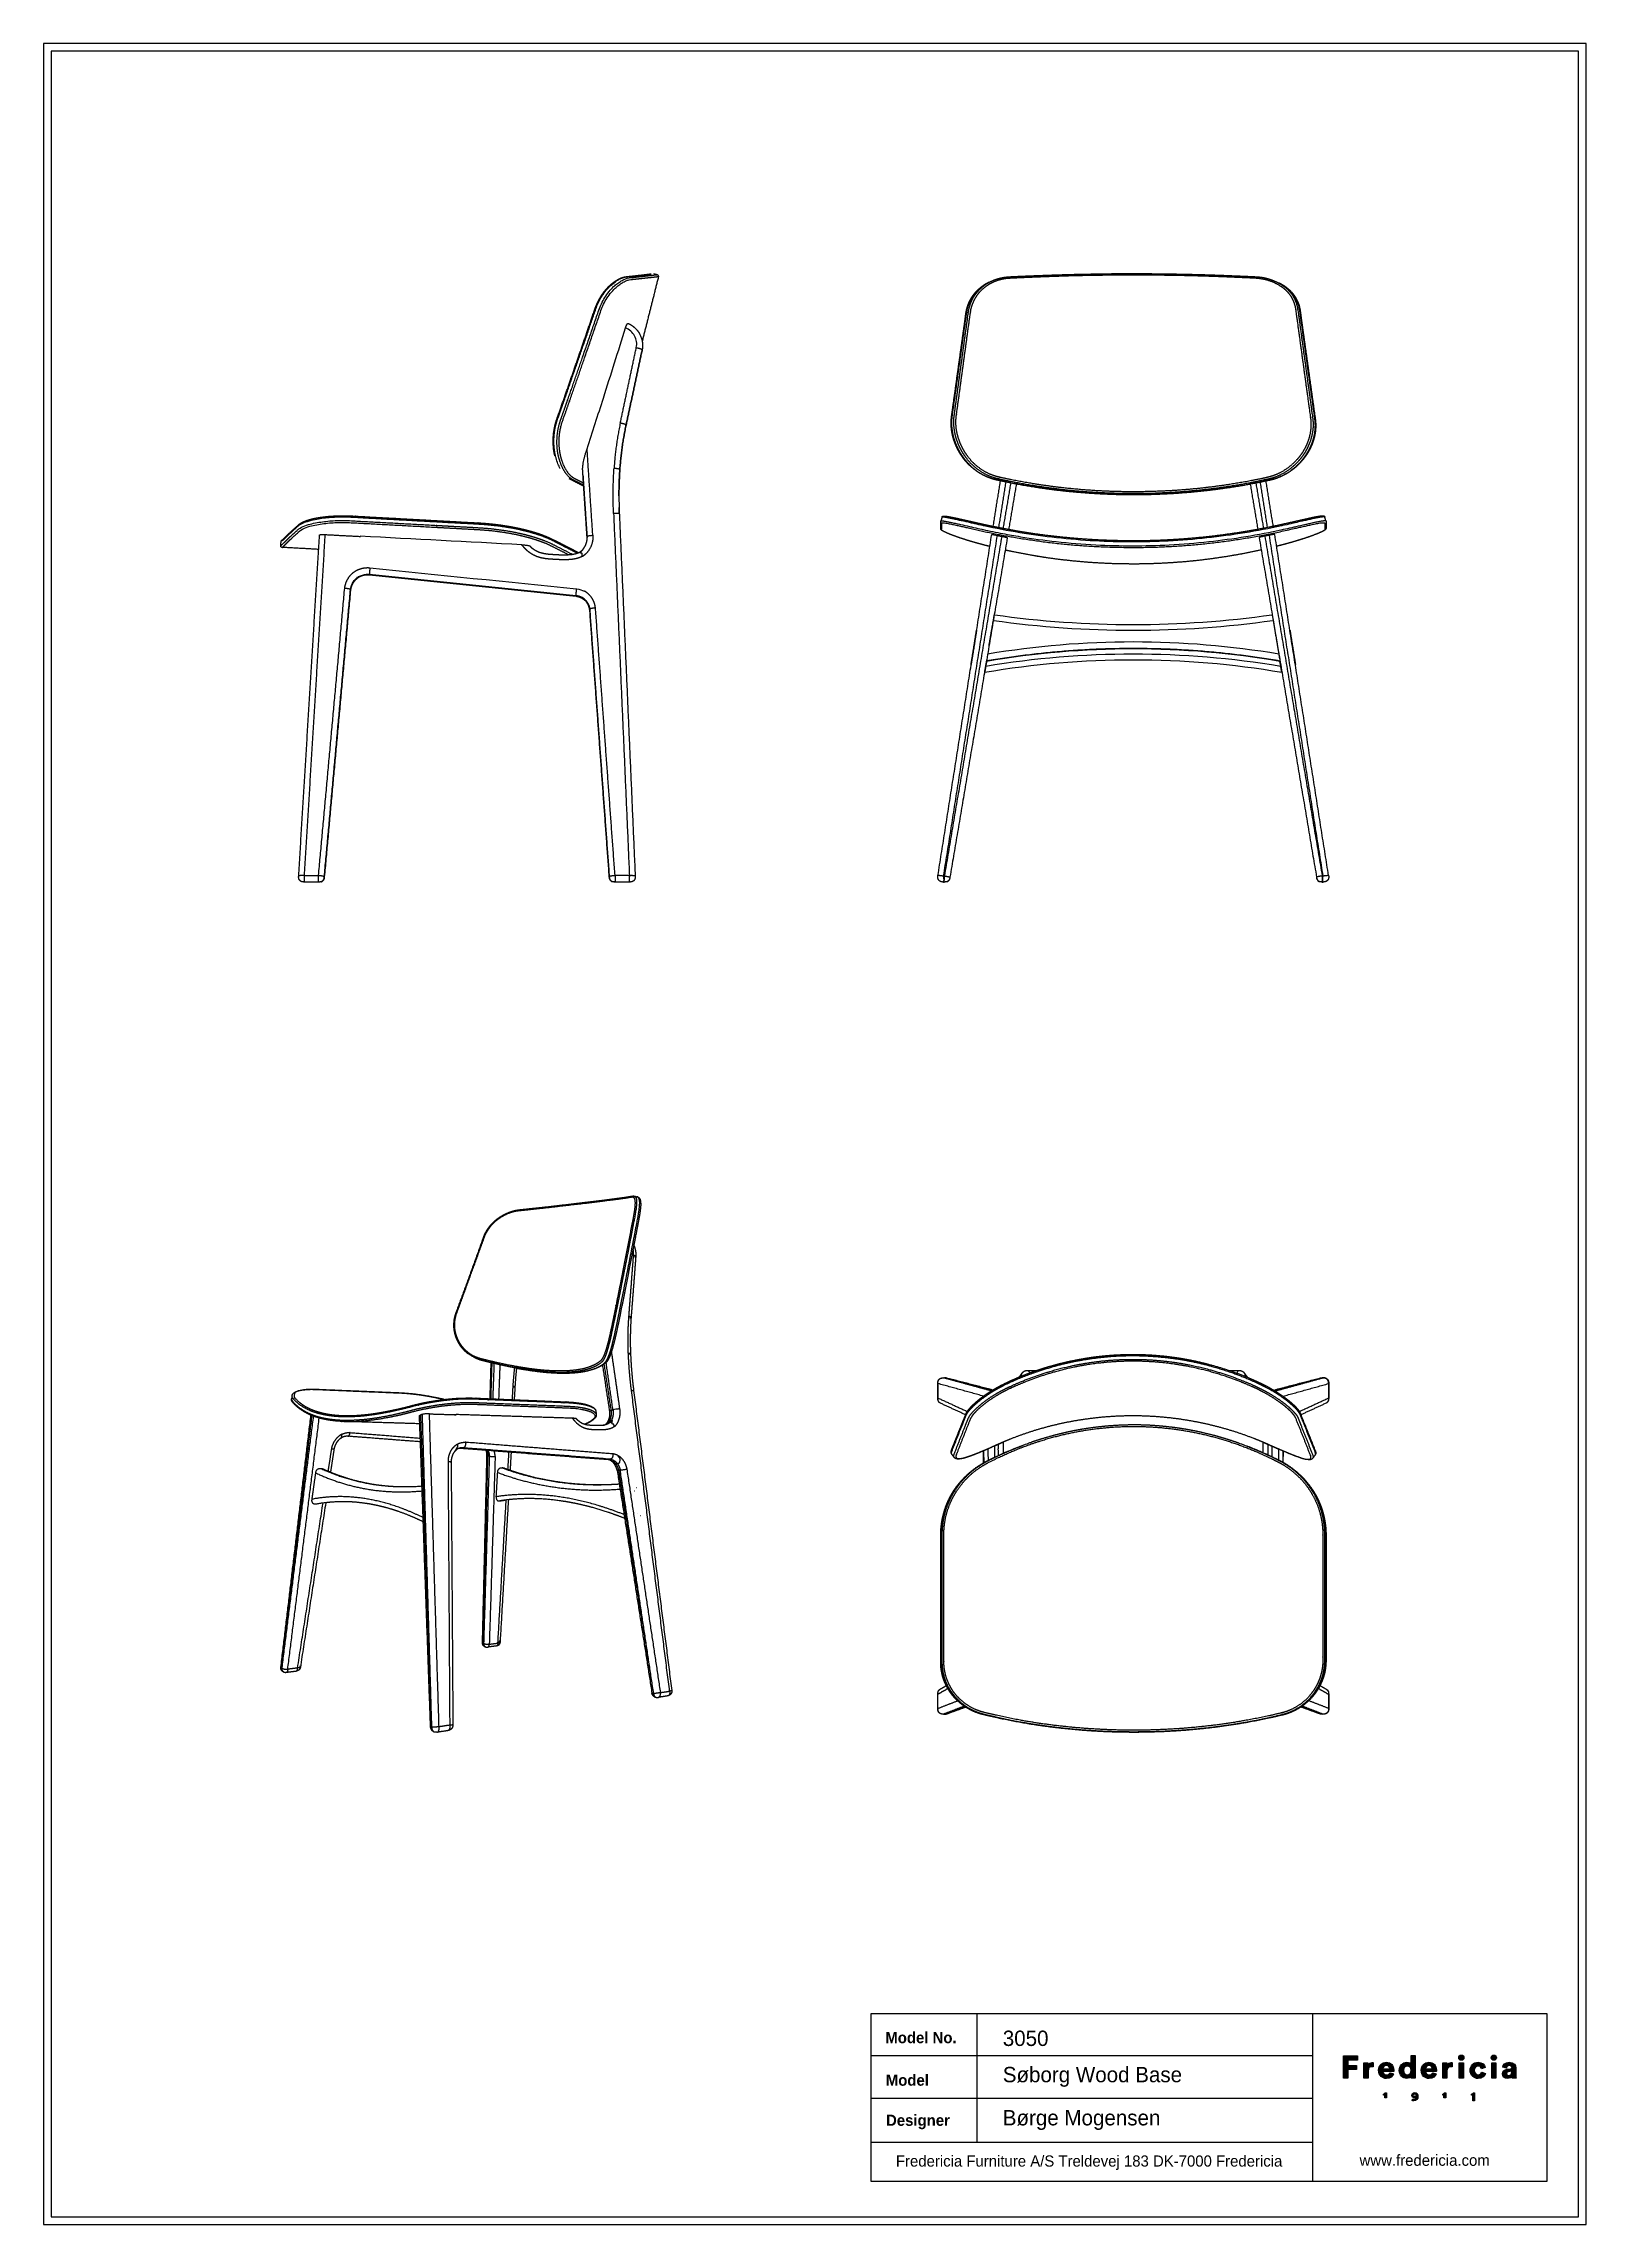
# Model space of a CAD drawing. Header units: millimetres. Extents: x 0 to 2008, y 0 to 2841.
import ezdxf

# ---------------------------------------------------------------- set-up
doc = ezdxf.new("R2010")
doc.units = ezdxf.units.MM
doc.header["$MEASUREMENT"] = 0
doc.layers.add('3050 Søborg Wood Base', color=7, linetype='Continuous', true_color=0x000000)
doc.layers.add('Layout Large', color=7, linetype='Continuous', true_color=0x000000)

msp = doc.modelspace()

# ---------------------------------------------------------------- texts
at = {"layer": 'Layout Large', "line_spacing_factor": 0.963855}
for s, insert, char_height, width, attachment_point in [('\\fCircular Std Bold|b1;Model No.', (1095.8, 235.8), 14.526, 111.468, 7), ('\\fCircular Std Book;3050', (1248.7, 232.1), 20, 83.056, 7), ('\\fCircular Std Book;Søborg Wood Base', (1248.7, 179.1), 20, 260.278, 7), ('\\fCircular Std Bold|b1;Model', (1096.4, 180.4), 14.526, 72.328, 7), ('\\fCircular Std Bold|b1;Designer', (1096.7, 123.9), 14.526, 97.043, 7), ('\\fCircular Std Book;Børge Mogensen', (1248.7, 122.9), 20, 230.694, 7), ('\\fCircular Std Book;Fredericia Furniture A/S Treldevej 183 DK-7000 Fredericia', (1361.1, 89.8), 14.526, 542.613, 2), ('\\fCircular Std Book;www.fredericia.com', (1713.2, 90.8), 14.526, 200.239, 1)]:
    msp.add_mtext(s, dxfattribs=dict(at, insert=insert, char_height=char_height, width=width, attachment_point=attachment_point))

# ---------------------------------------------------------------- hatches: boundary and pattern name
at = {"layer": 'Layout Large'}
for points in [[(1692.2, 190.6), (1692.2, 219.4), (1710.4, 219.4), (1710.4, 214.1), (1697.8, 214.1), (1697.8, 207), (1709, 207), (1709, 201.8), (1697.8, 201.8), (1697.8, 190.6)], [(1731, 205.2), (1730.8, 205.2), (1730.6, 205.3), (1730.4, 205.3), (1730.2, 205.3), (1730, 205.3), (1729.8, 205.4), (1729.6, 205.4), (1729.4, 205.4), (1729.2, 205.4), (1728.9, 205.4), (1728.7, 205.3), (1728.5, 205.3), (1728.4, 205.3), (1728.3, 205.3), (1728.2, 205.3), (1728, 205.2), (1727.9, 205.2), (1727.8, 205.2), (1727.7, 205.2), (1727.6, 205.1), (1727.5, 205.1), (1727.3, 205.1), (1727.2, 205), (1727.1, 205), (1727, 204.9), (1726.9, 204.9), (1726.8, 204.8), (1726.7, 204.8), (1726.6, 204.7), (1726.5, 204.7), (1726.4, 204.6), (1726.3, 204.5), (1726.2, 204.5), (1726.1, 204.4), (1726, 204.3), (1725.9, 204.2), (1725.8, 204.2), (1725.7, 204.1), (1725.6, 204), (1725.6, 203.9), (1725.5, 203.8), (1725.4, 203.7), (1725.3, 203.6), (1725.2, 203.5), (1725.2, 203.4), (1725.1, 203.3), (1725, 203.2), (1725, 203.1), (1724.9, 202.9), (1724.8, 202.8), (1724.8, 202.7), (1724.7, 202.6), (1724.7, 202.4), (1724.6, 202.3), (1724.6, 202.1), (1724.5, 202), (1724.5, 201.8), (1724.5, 201.7), (1724.4, 201.5), (1724.4, 201.4), (1724.4, 201.2), (1724.3, 201), (1724.3, 200.9), (1724.3, 200.7), (1724.3, 200.5), (1724.3, 200.3), (1724.3, 200.1), (1724.3, 199.9), (1724.3, 199.7), (1724.3, 190.6), (1718.9, 190.6), (1718.9, 210.6), (1724.1, 210.6), (1724.1, 207.6), (1724.2, 207.7), (1724.2, 207.8), (1724.3, 208), (1724.3, 208.1), (1724.4, 208.2), (1724.5, 208.3), (1724.6, 208.4), (1724.6, 208.5), (1724.7, 208.6), (1724.8, 208.7), (1724.9, 208.8), (1724.9, 208.9), (1725, 209), (1725.1, 209), (1725.2, 209.1), (1725.3, 209.2), (1725.3, 209.3), (1725.4, 209.4), (1725.5, 209.4), (1725.6, 209.5), (1725.7, 209.6), (1725.8, 209.6), (1725.9, 209.7), (1726, 209.8), (1726.1, 209.8), (1726.2, 209.9), (1726.3, 209.9), (1726.4, 210), (1726.5, 210), (1726.6, 210.1), (1726.7, 210.1), (1726.8, 210.2), (1727, 210.2), (1727.2, 210.3), (1727.4, 210.4), (1727.6, 210.4), (1727.8, 210.5), (1728, 210.5), (1728.2, 210.6), (1728.4, 210.6), (1728.5, 210.6), (1728.7, 210.7), (1728.9, 210.7), (1729.1, 210.7), (1729.3, 210.7), (1729.5, 210.7), (1729.6, 210.7), (1729.8, 210.7), (1730, 210.7), (1730.1, 210.7), (1730.4, 210.7), (1731, 210.6)], [(1833.7, 205.2), (1833.5, 205.2), (1833.3, 205.3), (1833.1, 205.3), (1832.9, 205.3), (1832.7, 205.3), (1832.5, 205.4), (1832.3, 205.4), (1832.1, 205.4), (1831.8, 205.4), (1831.6, 205.4), (1831.3, 205.3), (1831.2, 205.3), (1831.1, 205.3), (1831, 205.3), (1830.8, 205.3), (1830.7, 205.2), (1830.6, 205.2), (1830.5, 205.2), (1830.4, 205.2), (1830.2, 205.1), (1830.1, 205.1), (1830, 205.1), (1829.9, 205), (1829.8, 205), (1829.7, 204.9), (1829.6, 204.9), (1829.5, 204.8), (1829.4, 204.8), (1829.2, 204.7), (1829.1, 204.7), (1829, 204.6), (1828.9, 204.5), (1828.8, 204.5), (1828.8, 204.4), (1828.7, 204.3), (1828.6, 204.2), (1828.5, 204.2), (1828.4, 204.1), (1828.3, 204), (1828.2, 203.9), (1828.1, 203.8), (1828.1, 203.7), (1828, 203.6), (1827.9, 203.5), (1827.8, 203.4), (1827.8, 203.3), (1827.7, 203.2), (1827.6, 203.1), (1827.6, 202.9), (1827.5, 202.8), (1827.5, 202.7), (1827.4, 202.6), (1827.4, 202.4), (1827.3, 202.3), (1827.3, 202.1), (1827.2, 202), (1827.2, 201.8), (1827.1, 201.7), (1827.1, 201.5), (1827.1, 201.4), (1827, 201.2), (1827, 201), (1827, 200.9), (1827, 200.7), (1827, 200.5), (1827, 200.3), (1826.9, 200.1), (1826.9, 199.9), (1826.9, 199.7), (1826.9, 190.6), (1821.5, 190.6), (1821.5, 210.6), (1826.8, 210.6), (1826.8, 207.6), (1826.8, 207.7), (1826.9, 207.8), (1827, 208), (1827, 208.1), (1827.1, 208.2), (1827.2, 208.3), (1827.2, 208.4), (1827.3, 208.5), (1827.4, 208.6), (1827.4, 208.7), (1827.5, 208.8), (1827.6, 208.9), (1827.7, 209), (1827.8, 209), (1827.8, 209.1), (1827.9, 209.2), (1828, 209.3), (1828.1, 209.4), (1828.2, 209.4), (1828.3, 209.5), (1828.4, 209.6), (1828.5, 209.6), (1828.6, 209.7), (1828.7, 209.8), (1828.8, 209.8), (1828.8, 209.9), (1828.9, 209.9), (1829, 210), (1829.1, 210), (1829.2, 210.1), (1829.3, 210.1), (1829.4, 210.2), (1829.6, 210.2), (1829.8, 210.3), (1830, 210.4), (1830.2, 210.4), (1830.4, 210.5), (1830.6, 210.5), (1830.8, 210.6), (1831, 210.6), (1831.2, 210.6), (1831.4, 210.7), (1831.6, 210.7), (1831.8, 210.7), (1832, 210.7), (1832.1, 210.7), (1832.3, 210.7), (1832.5, 210.7), (1832.6, 210.7), (1832.8, 210.7), (1833.1, 210.7), (1833.7, 210.6)], [(1845.7, 220.5), (1845.8, 220.5), (1845.8, 220.5), (1845.9, 220.5), (1846, 220.5), (1846.1, 220.5), (1846.2, 220.4), (1846.3, 220.4), (1846.3, 220.4), (1846.4, 220.4), (1846.5, 220.4), (1846.6, 220.4), (1846.7, 220.3), (1846.7, 220.3), (1846.8, 220.3), (1846.9, 220.2), (1847, 220.2), (1847, 220.2), (1847.1, 220.1), (1847.2, 220.1), (1847.3, 220.1), (1847.3, 220), (1847.4, 220), (1847.5, 219.9), (1847.5, 219.9), (1847.6, 219.9), (1847.7, 219.8), (1847.7, 219.8), (1847.8, 219.7), (1847.9, 219.7), (1847.9, 219.6), (1848, 219.5), (1848, 219.5), (1848.1, 219.4), (1848.1, 219.4), (1848.2, 219.3), (1848.2, 219.3), (1848.3, 219.2), (1848.3, 219.1), (1848.4, 219.1), (1848.4, 219), (1848.5, 218.9), (1848.5, 218.9), (1848.6, 218.8), (1848.6, 218.7), (1848.6, 218.6), (1848.7, 218.6), (1848.7, 218.5), (1848.7, 218.4), (1848.8, 218.3), (1848.8, 218.3), (1848.8, 218.2), (1848.9, 218.1), (1848.9, 218), (1848.9, 218), (1848.9, 217.9), (1848.9, 217.8), (1848.9, 217.7), (1849, 217.6), (1849, 217.5), (1849, 217.5), (1849, 217.4), (1849, 217.3), (1849, 217.2), (1849, 217.1), (1849, 217), (1849, 216.9), (1849, 216.9), (1849, 216.8), (1849, 216.7), (1849, 216.6), (1848.9, 216.5), (1848.9, 216.5), (1848.9, 216.4), (1848.9, 216.3), (1848.9, 216.2), (1848.9, 216.1), (1848.8, 216.1), (1848.8, 216), (1848.8, 215.9), (1848.7, 215.8), (1848.7, 215.8), (1848.7, 215.7), (1848.6, 215.6), (1848.6, 215.6), (1848.6, 215.5), (1848.5, 215.4), (1848.5, 215.3), (1848.4, 215.3), (1848.4, 215.2), (1848.3, 215.2), (1848.3, 215.1), (1848.2, 215), (1848.2, 215), (1848.1, 214.9), (1848.1, 214.8), (1848, 214.8), (1848, 214.7), (1847.9, 214.7), (1847.9, 214.6), (1847.8, 214.6), (1847.7, 214.5), (1847.7, 214.5), (1847.6, 214.4), (1847.5, 214.4), (1847.5, 214.3), (1847.4, 214.3), (1847.3, 214.3), (1847.3, 214.2), (1847.2, 214.2), (1847.1, 214.1), (1847, 214.1), (1847, 214.1), (1846.9, 214), (1846.8, 214), (1846.7, 214), (1846.7, 214), (1846.6, 213.9), (1846.5, 213.9), (1846.4, 213.9), (1846.3, 213.9), (1846.3, 213.9), (1846.2, 213.9), (1846.1, 213.8), (1846, 213.8), (1845.9, 213.8), (1845.8, 213.8), (1845.8, 213.8), (1845.7, 213.8), (1845.6, 213.8), (1845.5, 213.8), (1845.4, 213.8), (1845.3, 213.8), (1845.2, 213.8), (1845.2, 213.9), (1845.1, 213.9), (1845, 213.9), (1844.9, 213.9), (1844.8, 213.9), (1844.8, 213.9), (1844.7, 214), (1844.6, 214), (1844.5, 214), (1844.4, 214), (1844.4, 214.1), (1844.3, 214.1), (1844.2, 214.1), (1844.2, 214.2), (1844.1, 214.2), (1844, 214.3), (1843.9, 214.3), (1843.9, 214.3), (1843.8, 214.4), (1843.7, 214.4), (1843.7, 214.5), (1843.6, 214.5), (1843.6, 214.6), (1843.5, 214.6), (1843.4, 214.7), (1843.4, 214.7), (1843.3, 214.8), (1843.3, 214.8), (1843.2, 214.9), (1843.2, 215), (1843.1, 215), (1843, 215.1), (1843, 215.2), (1843, 215.2), (1842.9, 215.3), (1842.9, 215.3), (1842.8, 215.4), (1842.8, 215.5), (1842.7, 215.6), (1842.7, 215.6), (1842.7, 215.7), (1842.6, 215.8), (1842.6, 215.8), (1842.6, 215.9), (1842.5, 216), (1842.5, 216.1), (1842.5, 216.1), (1842.5, 216.2), (1842.4, 216.3), (1842.4, 216.4), (1842.4, 216.5), (1842.4, 216.5), (1842.4, 216.6), (1842.4, 216.7), (1842.4, 216.8), (1842.3, 216.9), (1842.3, 216.9), (1842.3, 217), (1842.3, 217.1), (1842.3, 217.2), (1842.3, 217.3), (1842.3, 217.4), (1842.4, 217.5), (1842.4, 217.5), (1842.4, 217.6), (1842.4, 217.7), (1842.4, 217.8), (1842.4, 217.9), (1842.4, 218), (1842.5, 218), (1842.5, 218.1), (1842.5, 218.2), (1842.5, 218.3), (1842.6, 218.3), (1842.6, 218.4), (1842.6, 218.5), (1842.7, 218.6), (1842.7, 218.6), (1842.7, 218.7), (1842.8, 218.8), (1842.8, 218.9), (1842.9, 218.9), (1842.9, 219), (1843, 219.1), (1843, 219.1), (1843, 219.2), (1843.1, 219.3), (1843.2, 219.3), (1843.2, 219.4), (1843.3, 219.4), (1843.3, 219.5), (1843.4, 219.5), (1843.4, 219.6), (1843.5, 219.7), (1843.6, 219.7), (1843.6, 219.8), (1843.7, 219.8), (1843.7, 219.9), (1843.8, 219.9), (1843.9, 219.9), (1843.9, 220), (1844, 220), (1844.1, 220.1), (1844.2, 220.1), (1844.2, 220.1), (1844.3, 220.2), (1844.4, 220.2), (1844.4, 220.2), (1844.5, 220.3), (1844.6, 220.3), (1844.7, 220.3), (1844.8, 220.4), (1844.8, 220.4), (1844.9, 220.4), (1845, 220.4), (1845.1, 220.4), (1845.2, 220.4), (1845.2, 220.5), (1845.3, 220.5), (1845.4, 220.5), (1845.5, 220.5), (1845.6, 220.5)], [(1843, 190.6), (1843, 210.6), (1848.4, 210.6), (1848.4, 190.6)], [(1862.5, 200.6), (1862.5, 200.4), (1862.5, 200.2), (1862.5, 200.1), (1862.6, 199.9), (1862.6, 199.8), (1862.6, 199.6), (1862.6, 199.4), (1862.6, 199.3), (1862.7, 199.1), (1862.7, 199), (1862.7, 198.9), (1862.8, 198.7), (1862.8, 198.6), (1862.8, 198.4), (1862.9, 198.3), (1862.9, 198.2), (1863, 198), (1863, 197.9), (1863.1, 197.8), (1863.2, 197.7), (1863.2, 197.5), (1863.3, 197.4), (1863.3, 197.3), (1863.4, 197.2), (1863.5, 197.1), (1863.6, 197), (1863.6, 196.9), (1863.7, 196.8), (1863.8, 196.7), (1863.9, 196.6), (1864, 196.5), (1864.1, 196.4), (1864.1, 196.3), (1864.2, 196.2), (1864.3, 196.1), (1864.4, 196.1), (1864.5, 196), (1864.6, 195.9), (1864.7, 195.8), (1864.8, 195.8), (1864.9, 195.7), (1865, 195.6), (1865.1, 195.6), (1865.2, 195.5), (1865.3, 195.5), (1865.5, 195.4), (1865.6, 195.3), (1865.7, 195.3), (1865.8, 195.3), (1865.9, 195.2), (1866, 195.2), (1866.1, 195.1), (1866.3, 195.1), (1866.4, 195.1), (1866.5, 195), (1866.6, 195), (1866.8, 195), (1866.9, 195), (1867, 195), (1867.1, 194.9), (1867.3, 194.9), (1867.4, 194.9), (1867.5, 194.9), (1867.6, 194.9), (1867.8, 194.9), (1867.9, 194.9), (1868, 194.9), (1868.1, 194.9), (1868.3, 195), (1868.4, 195), (1868.5, 195), (1868.6, 195), (1868.7, 195), (1868.8, 195.1), (1869, 195.1), (1869.1, 195.1), (1869.2, 195.1), (1869.3, 195.2), (1869.4, 195.2), (1869.5, 195.2), (1869.6, 195.3), (1869.7, 195.3), (1869.8, 195.4), (1869.8, 195.4), (1869.9, 195.4), (1870, 195.5), (1870.1, 195.5), (1870.2, 195.6), (1870.3, 195.6), (1870.4, 195.7), (1870.4, 195.7), (1870.5, 195.8), (1870.6, 195.9), (1870.7, 195.9), (1870.7, 196), (1870.8, 196), (1870.9, 196.1), (1870.9, 196.2), (1871, 196.2), (1871.1, 196.3), (1871.1, 196.4), (1871.2, 196.4), (1871.3, 196.5), (1871.3, 196.6), (1871.4, 196.6), (1871.4, 196.7), (1871.5, 196.8), (1871.5, 196.8), (1871.6, 196.9), (1871.6, 197), (1871.7, 197), (1871.7, 197.1), (1871.8, 197.3), (1871.9, 197.4), (1872, 197.6), (1872, 197.7), (1872.1, 197.9), (1872.1, 198), (1872.2, 198.2), (1872.2, 198.3), (1877, 196.7), (1876.9, 196.6), (1876.9, 196.4), (1876.8, 196.2), (1876.8, 196.1), (1876.7, 195.9), (1876.7, 195.8), (1876.6, 195.6), (1876.5, 195.5), (1876.5, 195.3), (1876.4, 195.2), (1876.3, 195), (1876.3, 194.9), (1876.2, 194.7), (1876.1, 194.6), (1876, 194.4), (1875.9, 194.3), (1875.8, 194.1), (1875.7, 194), (1875.6, 193.8), (1875.5, 193.7), (1875.4, 193.5), (1875.3, 193.4), (1875.2, 193.3), (1875, 193.1), (1874.9, 193), (1874.8, 192.8), (1874.7, 192.7), (1874.5, 192.6), (1874.4, 192.5), (1874.3, 192.3), (1874.1, 192.2), (1874, 192.1), (1873.8, 192), (1873.7, 191.9), (1873.5, 191.7), (1873.4, 191.6), (1873.2, 191.5), (1873, 191.4), (1872.9, 191.3), (1872.7, 191.2), (1872.5, 191.1), (1872.4, 191), (1872.2, 190.9), (1872, 190.9), (1871.8, 190.8), (1871.6, 190.7), (1871.4, 190.6), (1871.2, 190.6), (1871, 190.5), (1870.8, 190.4), (1870.6, 190.4), (1870.4, 190.3), (1870.2, 190.3), (1870, 190.2), (1869.8, 190.2), (1869.5, 190.1), (1869.3, 190.1), (1869.1, 190.1), (1868.9, 190), (1868.6, 190), (1868.4, 190), (1868.1, 190), (1867.9, 190), (1867.6, 190), (1867.4, 190), (1867.1, 190), (1866.8, 190), (1866.6, 190), (1866.3, 190.1), (1866, 190.1), (1865.8, 190.1), (1865.5, 190.2), (1865.2, 190.2), (1865, 190.3), (1864.7, 190.4), (1864.5, 190.4), (1864.2, 190.5), (1864, 190.6), (1863.8, 190.7), (1863.5, 190.8), (1863.3, 190.9), (1863, 191), (1862.8, 191.1), (1862.6, 191.2), (1862.4, 191.3), (1862.2, 191.4), (1861.9, 191.6), (1861.7, 191.7), (1861.5, 191.8), (1861.3, 192), (1861.1, 192.1), (1860.9, 192.3), (1860.7, 192.5), (1860.5, 192.6), (1860.4, 192.8), (1860.2, 193), (1860, 193.2), (1859.8, 193.3), (1859.7, 193.5), (1859.5, 193.7), (1859.3, 193.9), (1859.2, 194.1), (1859, 194.3), (1858.9, 194.5), (1858.8, 194.7), (1858.6, 195), (1858.5, 195.2), (1858.4, 195.4), (1858.3, 195.6), (1858.1, 195.9), (1858, 196.1), (1857.9, 196.3), (1857.8, 196.6), (1857.8, 196.8), (1857.7, 197.1), (1857.6, 197.3), (1857.5, 197.6), (1857.4, 197.8), (1857.4, 198.1), (1857.3, 198.4), (1857.3, 198.6), (1857.2, 198.9), (1857.2, 199.2), (1857.2, 199.4), (1857.2, 199.7), (1857.1, 200), (1857.1, 200.3), (1857.1, 200.6), (1857.1, 200.9), (1857.1, 201.1), (1857.2, 201.4), (1857.2, 201.7), (1857.2, 202), (1857.2, 202.3), (1857.3, 202.5), (1857.3, 202.8), (1857.4, 203.1), (1857.4, 203.3), (1857.5, 203.6), (1857.6, 203.8), (1857.7, 204.1), (1857.7, 204.3), (1857.8, 204.6), (1857.9, 204.8), (1858, 205.1), (1858.1, 205.3), (1858.2, 205.5), (1858.4, 205.8), (1858.5, 206), (1858.6, 206.2), (1858.7, 206.4), (1858.9, 206.6), (1859, 206.9), (1859.2, 207.1), (1859.3, 207.3), (1859.5, 207.5), (1859.6, 207.6), (1859.8, 207.8), (1860, 208), (1860.1, 208.2), (1860.3, 208.4), (1860.5, 208.5), (1860.7, 208.7), (1860.9, 208.9), (1861, 209), (1861.2, 209.2), (1861.4, 209.3), (1861.7, 209.4), (1861.9, 209.6), (1862.1, 209.7), (1862.3, 209.8), (1862.5, 210), (1862.7, 210.1), (1863, 210.2), (1863.2, 210.3), (1863.4, 210.4), (1863.6, 210.5), (1863.9, 210.6), (1864.1, 210.6), (1864.4, 210.7), (1864.6, 210.8), (1864.9, 210.9), (1865.1, 210.9), (1865.4, 211), (1865.6, 211), (1865.9, 211.1), (1866.1, 211.1), (1866.4, 211.1), (1866.7, 211.1), (1866.9, 211.2), (1867.2, 211.2), (1867.5, 211.2), (1867.7, 211.2), (1868, 211.2), (1868.2, 211.2), (1868.5, 211.1), (1868.7, 211.1), (1869, 211.1), (1869.2, 211.1), (1869.4, 211), (1869.6, 211), (1869.9, 210.9), (1870.1, 210.9), (1870.3, 210.8), (1870.5, 210.8), (1870.7, 210.7), (1870.9, 210.7), (1871.1, 210.6), (1871.3, 210.5), (1871.5, 210.5), (1871.7, 210.4), (1871.9, 210.3), (1872.1, 210.2), (1872.3, 210.1), (1872.4, 210), (1872.6, 209.9), (1872.8, 209.8), (1873, 209.7), (1873.1, 209.6), (1873.3, 209.5), (1873.4, 209.4), (1873.6, 209.3), (1873.7, 209.2), (1873.9, 209.1), (1874, 208.9), (1874.2, 208.8), (1874.3, 208.7), (1874.5, 208.6), (1874.6, 208.4), (1874.7, 208.3), (1874.8, 208.2), (1875, 208), (1875.1, 207.9), (1875.2, 207.8), (1875.3, 207.6), (1875.4, 207.5), (1875.5, 207.3), (1875.6, 207.2), (1875.7, 207.1), (1875.8, 206.9), (1875.9, 206.8), (1876, 206.6), (1876.1, 206.5), (1876.2, 206.3), (1876.2, 206.2), (1876.3, 206), (1876.4, 205.8), (1876.4, 205.7), (1876.5, 205.5), (1876.6, 205.4), (1876.6, 205.2), (1876.7, 205.1), (1876.7, 204.9), (1876.8, 204.7), (1876.8, 204.6), (1876.9, 204.4), (1872, 202.8), (1872, 203), (1871.9, 203.1), (1871.9, 203.3), (1871.8, 203.4), (1871.7, 203.6), (1871.7, 203.7), (1871.6, 203.9), (1871.5, 204), (1871.5, 204.1), (1871.4, 204.2), (1871.4, 204.3), (1871.3, 204.3), (1871.3, 204.4), (1871.2, 204.5), (1871.2, 204.5), (1871.1, 204.6), (1871.1, 204.7), (1871, 204.7), (1871, 204.8), (1870.9, 204.9), (1870.8, 204.9), (1870.8, 205), (1870.7, 205.1), (1870.6, 205.1), (1870.6, 205.2), (1870.5, 205.2), (1870.4, 205.3), (1870.4, 205.3), (1870.3, 205.4), (1870.2, 205.5), (1870.1, 205.5), (1870.1, 205.6), (1870, 205.6), (1869.9, 205.6), (1869.8, 205.7), (1869.7, 205.7), (1869.6, 205.8), (1869.5, 205.8), (1869.5, 205.9), (1869.4, 205.9), (1869.3, 205.9), (1869.2, 206), (1869.1, 206), (1869, 206), (1868.9, 206), (1868.8, 206.1), (1868.7, 206.1), (1868.5, 206.1), (1868.4, 206.1), (1868.3, 206.1), (1868.2, 206.1), (1868.1, 206.2), (1868, 206.2), (1867.9, 206.2), (1867.7, 206.2), (1867.6, 206.2), (1867.5, 206.2), (1867.3, 206.2), (1867.2, 206.2), (1867.1, 206.2), (1867, 206.1), (1866.8, 206.1), (1866.7, 206.1), (1866.6, 206.1), (1866.5, 206.1), (1866.3, 206), (1866.2, 206), (1866.1, 206), (1866, 205.9), (1865.9, 205.9), (1865.8, 205.9), (1865.6, 205.8), (1865.5, 205.8), (1865.4, 205.7), (1865.3, 205.7), (1865.2, 205.6), (1865.1, 205.5), (1865, 205.5), (1864.9, 205.4), (1864.8, 205.4), (1864.7, 205.3), (1864.6, 205.2), (1864.5, 205.1), (1864.4, 205.1), (1864.3, 205), (1864.2, 204.9), (1864.1, 204.8), (1864, 204.7), (1863.9, 204.6), (1863.9, 204.5), (1863.8, 204.5), (1863.7, 204.4), (1863.6, 204.3), (1863.5, 204.2), (1863.5, 204), (1863.4, 203.9), (1863.3, 203.8), (1863.3, 203.7), (1863.2, 203.6), (1863.1, 203.5), (1863.1, 203.4), (1863, 203.2), (1863, 203.1), (1862.9, 203), (1862.9, 202.8), (1862.8, 202.7), (1862.8, 202.6), (1862.8, 202.4), (1862.7, 202.3), (1862.7, 202.1), (1862.7, 202), (1862.6, 201.9), (1862.6, 201.7), (1862.6, 201.5), (1862.6, 201.4), (1862.6, 201.2), (1862.5, 201.1), (1862.5, 200.9), (1862.5, 200.7)], [(1887.9, 220.5), (1888, 220.5), (1888.1, 220.5), (1888.2, 220.5), (1888.3, 220.5), (1888.4, 220.5), (1888.4, 220.4), (1888.5, 220.4), (1888.6, 220.4), (1888.7, 220.4), (1888.8, 220.4), (1888.8, 220.4), (1888.9, 220.3), (1889, 220.3), (1889.1, 220.3), (1889.2, 220.2), (1889.2, 220.2), (1889.3, 220.2), (1889.4, 220.1), (1889.5, 220.1), (1889.5, 220.1), (1889.6, 220), (1889.7, 220), (1889.7, 219.9), (1889.8, 219.9), (1889.9, 219.9), (1889.9, 219.8), (1890, 219.8), (1890.1, 219.7), (1890.1, 219.7), (1890.2, 219.6), (1890.2, 219.5), (1890.3, 219.5), (1890.3, 219.4), (1890.4, 219.4), (1890.4, 219.3), (1890.5, 219.3), (1890.6, 219.2), (1890.6, 219.1), (1890.6, 219.1), (1890.7, 219), (1890.7, 218.9), (1890.8, 218.9), (1890.8, 218.8), (1890.9, 218.7), (1890.9, 218.6), (1890.9, 218.6), (1891, 218.5), (1891, 218.4), (1891, 218.3), (1891.1, 218.3), (1891.1, 218.2), (1891.1, 218.1), (1891.1, 218), (1891.1, 218), (1891.2, 217.9), (1891.2, 217.8), (1891.2, 217.7), (1891.2, 217.6), (1891.2, 217.5), (1891.2, 217.5), (1891.2, 217.4), (1891.2, 217.3), (1891.3, 217.2), (1891.3, 217.1), (1891.3, 217), (1891.2, 216.9), (1891.2, 216.9), (1891.2, 216.8), (1891.2, 216.7), (1891.2, 216.6), (1891.2, 216.5), (1891.2, 216.5), (1891.2, 216.4), (1891.1, 216.3), (1891.1, 216.2), (1891.1, 216.1), (1891.1, 216.1), (1891.1, 216), (1891, 215.9), (1891, 215.8), (1891, 215.8), (1890.9, 215.7), (1890.9, 215.6), (1890.9, 215.6), (1890.8, 215.5), (1890.8, 215.4), (1890.7, 215.3), (1890.7, 215.3), (1890.6, 215.2), (1890.6, 215.2), (1890.6, 215.1), (1890.5, 215), (1890.4, 215), (1890.4, 214.9), (1890.3, 214.8), (1890.3, 214.8), (1890.2, 214.7), (1890.2, 214.7), (1890.1, 214.6), (1890.1, 214.6), (1890, 214.5), (1889.9, 214.5), (1889.9, 214.4), (1889.8, 214.4), (1889.7, 214.3), (1889.7, 214.3), (1889.6, 214.3), (1889.5, 214.2), (1889.5, 214.2), (1889.4, 214.1), (1889.3, 214.1), (1889.2, 214.1), (1889.2, 214), (1889.1, 214), (1889, 214), (1888.9, 214), (1888.8, 213.9), (1888.8, 213.9), (1888.7, 213.9), (1888.6, 213.9), (1888.5, 213.9), (1888.4, 213.9), (1888.4, 213.8), (1888.3, 213.8), (1888.2, 213.8), (1888.1, 213.8), (1888, 213.8), (1887.9, 213.8), (1887.8, 213.8), (1887.8, 213.8), (1887.7, 213.8), (1887.6, 213.8), (1887.5, 213.8), (1887.4, 213.9), (1887.3, 213.9), (1887.3, 213.9), (1887.2, 213.9), (1887.1, 213.9), (1887, 213.9), (1886.9, 214), (1886.9, 214), (1886.8, 214), (1886.7, 214), (1886.6, 214.1), (1886.6, 214.1), (1886.5, 214.1), (1886.4, 214.2), (1886.3, 214.2), (1886.3, 214.3), (1886.2, 214.3), (1886.1, 214.3), (1886.1, 214.4), (1886, 214.4), (1885.9, 214.5), (1885.9, 214.5), (1885.8, 214.6), (1885.7, 214.6), (1885.7, 214.7), (1885.6, 214.7), (1885.6, 214.8), (1885.5, 214.8), (1885.5, 214.9), (1885.4, 215), (1885.4, 215), (1885.3, 215.1), (1885.3, 215.2), (1885.2, 215.2), (1885.2, 215.3), (1885.1, 215.3), (1885.1, 215.4), (1885, 215.5), (1885, 215.6), (1885, 215.6), (1884.9, 215.7), (1884.9, 215.8), (1884.9, 215.8), (1884.8, 215.9), (1884.8, 216), (1884.8, 216.1), (1884.7, 216.1), (1884.7, 216.2), (1884.7, 216.3), (1884.7, 216.4), (1884.7, 216.5), (1884.6, 216.5), (1884.6, 216.6), (1884.6, 216.7), (1884.6, 216.8), (1884.6, 216.9), (1884.6, 216.9), (1884.6, 217), (1884.6, 217.1), (1884.6, 217.2), (1884.6, 217.3), (1884.6, 217.4), (1884.6, 217.5), (1884.6, 217.5), (1884.6, 217.6), (1884.6, 217.7), (1884.7, 217.8), (1884.7, 217.9), (1884.7, 218), (1884.7, 218), (1884.7, 218.1), (1884.8, 218.2), (1884.8, 218.3), (1884.8, 218.3), (1884.9, 218.4), (1884.9, 218.5), (1884.9, 218.6), (1885, 218.6), (1885, 218.7), (1885, 218.8), (1885.1, 218.9), (1885.1, 218.9), (1885.2, 219), (1885.2, 219.1), (1885.3, 219.1), (1885.3, 219.2), (1885.4, 219.3), (1885.4, 219.3), (1885.5, 219.4), (1885.5, 219.4), (1885.6, 219.5), (1885.6, 219.5), (1885.7, 219.6), (1885.7, 219.7), (1885.8, 219.7), (1885.9, 219.8), (1885.9, 219.8), (1886, 219.9), (1886.1, 219.9), (1886.1, 219.9), (1886.2, 220), (1886.3, 220), (1886.3, 220.1), (1886.4, 220.1), (1886.5, 220.1), (1886.6, 220.2), (1886.6, 220.2), (1886.7, 220.2), (1886.8, 220.3), (1886.9, 220.3), (1886.9, 220.3), (1887, 220.4), (1887.1, 220.4), (1887.2, 220.4), (1887.3, 220.4), (1887.3, 220.4), (1887.4, 220.4), (1887.5, 220.5), (1887.6, 220.5), (1887.7, 220.5), (1887.8, 220.5), (1887.8, 220.5)], [(1885.2, 190.6), (1885.2, 210.6), (1890.6, 210.6), (1890.6, 190.6)], [(1745.9, 164.9), (1745.9, 168.4), (1744.2, 168.4), (1744.2, 169.8), (1744.2, 169.8), (1744.3, 169.8), (1744.4, 169.8), (1744.4, 169.8), (1744.5, 169.8), (1744.5, 169.8), (1744.6, 169.8), (1744.6, 169.9), (1744.7, 169.9), (1744.7, 169.9), (1744.8, 169.9), (1744.8, 169.9), (1744.9, 169.9), (1744.9, 169.9), (1745, 169.9), (1745, 170), (1745.1, 170), (1745.1, 170), (1745.2, 170), (1745.2, 170), (1745.2, 170.1), (1745.3, 170.1), (1745.3, 170.1), (1745.4, 170.1), (1745.4, 170.2), (1745.4, 170.2), (1745.5, 170.2), (1745.5, 170.2), (1745.5, 170.3), (1745.6, 170.3), (1745.6, 170.3), (1745.6, 170.3), (1745.7, 170.4), (1745.7, 170.4), (1745.7, 170.4), (1745.7, 170.5), (1745.8, 170.5), (1745.8, 170.5), (1745.8, 170.6), (1745.8, 170.6), (1745.9, 170.6), (1745.9, 170.6), (1745.9, 170.7), (1745.9, 170.7), (1746, 170.7), (1746, 170.8), (1746, 170.8), (1746, 170.8), (1746, 170.9), (1746, 170.9), (1746.1, 170.9), (1746.1, 171), (1746.1, 171), (1746.1, 171), (1746.1, 171.1), (1746.1, 171.1), (1746.1, 171.1), (1746.2, 171.2), (1746.2, 171.2), (1746.2, 171.2), (1746.2, 171.3), (1746.2, 171.3), (1746.2, 171.3), (1746.2, 171.4), (1748.1, 171.4), (1748.1, 164.9)], [(1823.1, 164.9), (1823.1, 168.4), (1821.4, 168.4), (1821.4, 169.8), (1821.4, 169.8), (1821.5, 169.8), (1821.5, 169.8), (1821.6, 169.8), (1821.7, 169.8), (1821.7, 169.8), (1821.8, 169.8), (1821.8, 169.9), (1821.9, 169.9), (1821.9, 169.9), (1822, 169.9), (1822, 169.9), (1822.1, 169.9), (1822.1, 169.9), (1822.2, 169.9), (1822.2, 170), (1822.3, 170), (1822.3, 170), (1822.3, 170), (1822.4, 170), (1822.4, 170.1), (1822.5, 170.1), (1822.5, 170.1), (1822.5, 170.1), (1822.6, 170.2), (1822.6, 170.2), (1822.7, 170.2), (1822.7, 170.2), (1822.7, 170.3), (1822.8, 170.3), (1822.8, 170.3), (1822.8, 170.3), (1822.8, 170.4), (1822.9, 170.4), (1822.9, 170.4), (1822.9, 170.5), (1823, 170.5), (1823, 170.5), (1823, 170.6), (1823, 170.6), (1823.1, 170.6), (1823.1, 170.6), (1823.1, 170.7), (1823.1, 170.7), (1823.1, 170.7), (1823.2, 170.8), (1823.2, 170.8), (1823.2, 170.8), (1823.2, 170.9), (1823.2, 170.9), (1823.2, 170.9), (1823.3, 171), (1823.3, 171), (1823.3, 171), (1823.3, 171.1), (1823.3, 171.1), (1823.3, 171.1), (1823.3, 171.2), (1823.3, 171.2), (1823.4, 171.2), (1823.4, 171.3), (1823.4, 171.3), (1823.4, 171.3), (1823.4, 171.4), (1825.3, 171.4), (1825.3, 164.9)], [(1860.7, 161.1), (1860.7, 168.4), (1859, 168.4), (1859, 169.8), (1859, 169.8), (1859.1, 169.8), (1859.1, 169.8), (1859.2, 169.8), (1859.3, 169.8), (1859.3, 169.8), (1859.4, 169.8), (1859.4, 169.9), (1859.5, 169.9), (1859.5, 169.9), (1859.6, 169.9), (1859.6, 169.9), (1859.7, 169.9), (1859.7, 169.9), (1859.8, 169.9), (1859.8, 170), (1859.9, 170), (1859.9, 170), (1860, 170), (1860, 170), (1860, 170.1), (1860.1, 170.1), (1860.1, 170.1), (1860.2, 170.1), (1860.2, 170.2), (1860.2, 170.2), (1860.3, 170.2), (1860.3, 170.2), (1860.3, 170.3), (1860.4, 170.3), (1860.4, 170.3), (1860.4, 170.3), (1860.5, 170.4), (1860.5, 170.4), (1860.5, 170.4), (1860.5, 170.5), (1860.6, 170.5), (1860.6, 170.5), (1860.6, 170.6), (1860.6, 170.6), (1860.7, 170.6), (1860.7, 170.6), (1860.7, 170.7), (1860.7, 170.7), (1860.8, 170.7), (1860.8, 170.8), (1860.8, 170.8), (1860.8, 170.8), (1860.8, 170.9), (1860.8, 170.9), (1860.9, 170.9), (1860.9, 171), (1860.9, 171), (1860.9, 171), (1860.9, 171.1), (1860.9, 171.1), (1860.9, 171.1), (1861, 171.2), (1861, 171.2), (1861, 171.2), (1861, 171.3), (1861, 171.3), (1861, 171.3), (1861, 171.4), (1862.9, 171.4), (1862.9, 161.1)]]:
    msp.add_hatch(color=256, dxfattribs=at).paths.add_polyline_path(points, flags=0)
h = msp.add_hatch(color=256, dxfattribs=at)
h.paths.add_polyline_path([(1757.4, 196.3), (1757.4, 196.1), (1757.3, 196), (1757.3, 195.8), (1757.2, 195.7), (1757.1, 195.5), (1757.1, 195.4), (1757, 195.2), (1756.9, 195), (1756.9, 194.9), (1756.8, 194.7), (1756.7, 194.6), (1756.6, 194.4), (1756.5, 194.3), (1756.4, 194.1), (1756.4, 194), (1756.3, 193.9), (1756.2, 193.7), (1756.1, 193.6), (1756, 193.4), (1755.8, 193.3), (1755.7, 193.2), (1755.6, 193), (1755.5, 192.9), (1755.4, 192.8), (1755.3, 192.7), (1755.1, 192.5), (1755, 192.4), (1754.9, 192.3), (1754.7, 192.2), (1754.6, 192.1), (1754.5, 192), (1754.3, 191.8), (1754.2, 191.7), (1754, 191.6), (1753.9, 191.5), (1753.7, 191.4), (1753.6, 191.3), (1753.4, 191.2), (1753.3, 191.2), (1753.1, 191.1), (1752.9, 191), (1752.7, 190.9), (1752.6, 190.8), (1752.4, 190.7), (1752.2, 190.7), (1752, 190.6), (1751.9, 190.5), (1751.7, 190.5), (1751.5, 190.4), (1751.3, 190.4), (1751.1, 190.3), (1750.9, 190.3), (1750.7, 190.2), (1750.5, 190.2), (1750.3, 190.1), (1750.1, 190.1), (1749.9, 190.1), (1749.7, 190), (1749.4, 190), (1749.2, 190), (1749, 190), (1748.8, 190), (1748.5, 190), (1748.3, 190), (1748.1, 190), (1747.8, 190), (1747.5, 190), (1747.3, 190), (1747, 190), (1746.8, 190.1), (1746.5, 190.1), (1746.3, 190.2), (1746.1, 190.2), (1745.8, 190.3), (1745.6, 190.3), (1745.3, 190.4), (1745.1, 190.4), (1744.9, 190.5), (1744.6, 190.6), (1744.4, 190.7), (1744.2, 190.8), (1743.9, 190.9), (1743.7, 191), (1743.5, 191.1), (1743.3, 191.2), (1743.1, 191.3), (1742.8, 191.4), (1742.6, 191.6), (1742.4, 191.7), (1742.2, 191.8), (1742, 192), (1741.8, 192.1), (1741.7, 192.3), (1741.5, 192.5), (1741.3, 192.6), (1741.1, 192.8), (1740.9, 193), (1740.8, 193.1), (1740.6, 193.3), (1740.4, 193.5), (1740.3, 193.7), (1740.1, 193.9), (1740, 194.1), (1739.8, 194.3), (1739.7, 194.5), (1739.5, 194.7), (1739.4, 195), (1739.3, 195.2), (1739.2, 195.4), (1739.1, 195.7), (1738.9, 195.9), (1738.8, 196.1), (1738.7, 196.4), (1738.6, 196.6), (1738.6, 196.9), (1738.5, 197.2), (1738.4, 197.4), (1738.3, 197.7), (1738.3, 198), (1738.2, 198.3), (1738.2, 198.5), (1738.1, 198.8), (1738.1, 199.1), (1738.1, 199.4), (1738, 199.7), (1738, 200), (1738, 200.3), (1738, 200.7), (1738, 201), (1738, 201.2), (1738, 201.5), (1738.1, 201.8), (1738.1, 202.1), (1738.1, 202.4), (1738.2, 202.7), (1738.2, 202.9), (1738.3, 203.2), (1738.3, 203.5), (1738.4, 203.7), (1738.5, 204), (1738.5, 204.2), (1738.6, 204.5), (1738.7, 204.7), (1738.8, 205), (1738.9, 205.2), (1739, 205.5), (1739.1, 205.7), (1739.2, 205.9), (1739.4, 206.1), (1739.5, 206.4), (1739.6, 206.6), (1739.8, 206.8), (1739.9, 207), (1740, 207.2), (1740.2, 207.4), (1740.3, 207.6), (1740.5, 207.8), (1740.7, 208), (1740.8, 208.1), (1741, 208.3), (1741.2, 208.5), (1741.3, 208.6), (1741.5, 208.8), (1741.7, 209), (1741.9, 209.1), (1742.1, 209.3), (1742.3, 209.4), (1742.5, 209.5), (1742.7, 209.7), (1742.9, 209.8), (1743.1, 209.9), (1743.3, 210), (1743.5, 210.1), (1743.7, 210.2), (1743.9, 210.3), (1744.1, 210.4), (1744.4, 210.5), (1744.6, 210.6), (1744.8, 210.7), (1745, 210.8), (1745.2, 210.8), (1745.5, 210.9), (1745.7, 210.9), (1745.9, 211), (1746.2, 211), (1746.4, 211.1), (1746.6, 211.1), (1746.9, 211.1), (1747.1, 211.1), (1747.3, 211.2), (1747.6, 211.2), (1747.8, 211.2), (1748.1, 211.2), (1748.4, 211.2), (1748.7, 211.1), (1749, 211.1), (1749.2, 211.1), (1749.5, 211.1), (1749.8, 211), (1750, 211), (1750.3, 210.9), (1750.5, 210.9), (1750.8, 210.8), (1751, 210.8), (1751.3, 210.7), (1751.5, 210.6), (1751.7, 210.5), (1752, 210.5), (1752.2, 210.4), (1752.4, 210.3), (1752.6, 210.2), (1752.9, 210.1), (1753.1, 210), (1753.3, 209.8), (1753.5, 209.7), (1753.7, 209.6), (1753.9, 209.5), (1754, 209.3), (1754.2, 209.2), (1754.4, 209), (1754.6, 208.9), (1754.8, 208.7), (1754.9, 208.6), (1755.1, 208.4), (1755.2, 208.2), (1755.4, 208.1), (1755.5, 207.9), (1755.7, 207.7), (1755.8, 207.5), (1756, 207.3), (1756.1, 207.1), (1756.2, 206.9), (1756.3, 206.7), (1756.4, 206.5), (1756.5, 206.3), (1756.7, 206.1), (1756.8, 205.8), (1756.9, 205.6), (1756.9, 205.4), (1757, 205.1), (1757.1, 204.9), (1757.2, 204.7), (1757.3, 204.4), (1757.3, 204.2), (1757.4, 203.9), (1757.4, 203.6), (1757.5, 203.4), (1757.5, 203.1), (1757.6, 202.8), (1757.6, 202.6), (1757.6, 202.3), (1757.7, 202), (1757.7, 201.7), (1757.7, 201.4), (1757.7, 201.1), (1757.7, 200.8), (1757.7, 200.5), (1757.7, 200.2), (1757.7, 199.7), (1757.6, 199.2), (1757.6, 199.2), (1757.6, 199.2), (1743.3, 199.2), (1743.3, 199), (1743.3, 198.9), (1743.3, 198.8), (1743.4, 198.7), (1743.4, 198.5), (1743.4, 198.4), (1743.4, 198.3), (1743.5, 198.2), (1743.5, 198.1), (1743.5, 198), (1743.6, 197.9), (1743.6, 197.8), (1743.6, 197.6), (1743.7, 197.5), (1743.7, 197.4), (1743.8, 197.3), (1743.8, 197.2), (1743.9, 197.1), (1743.9, 197), (1744, 196.9), (1744.1, 196.8), (1744.1, 196.7), (1744.2, 196.6), (1744.3, 196.6), (1744.3, 196.5), (1744.4, 196.4), (1744.5, 196.3), (1744.6, 196.2), (1744.6, 196.1), (1744.7, 196), (1744.8, 196), (1744.9, 195.9), (1745, 195.8), (1745.1, 195.7), (1745.1, 195.7), (1745.2, 195.6), (1745.3, 195.5), (1745.4, 195.5), (1745.5, 195.4), (1745.6, 195.3), (1745.7, 195.3), (1745.8, 195.2), (1745.9, 195.2), (1746, 195.1), (1746.1, 195.1), (1746.2, 195), (1746.3, 195), (1746.5, 194.9), (1746.6, 194.9), (1746.7, 194.9), (1746.8, 194.8), (1746.9, 194.8), (1747, 194.8), (1747.1, 194.7), (1747.3, 194.7), (1747.4, 194.7), (1747.5, 194.7), (1747.6, 194.7), (1747.7, 194.6), (1747.9, 194.6), (1748, 194.6), (1748.1, 194.6), (1748.2, 194.6), (1748.4, 194.6), (1748.6, 194.6), (1748.8, 194.6), (1749, 194.6), (1749.1, 194.6), (1749.2, 194.7), (1749.4, 194.7), (1749.5, 194.7), (1749.6, 194.7), (1749.7, 194.7), (1749.8, 194.8), (1749.9, 194.8), (1749.9, 194.8), (1750, 194.8), (1750.1, 194.9), (1750.2, 194.9), (1750.3, 194.9), (1750.4, 194.9), (1750.5, 195), (1750.6, 195), (1750.7, 195.1), (1750.7, 195.1), (1750.8, 195.1), (1750.9, 195.2), (1751, 195.2), (1751, 195.3), (1751.1, 195.3), (1751.2, 195.4), (1751.3, 195.4), (1751.3, 195.5), (1751.4, 195.5), (1751.5, 195.6), (1751.5, 195.6), (1751.6, 195.7), (1751.7, 195.7), (1751.7, 195.8), (1751.8, 195.8), (1751.8, 195.9), (1751.9, 196), (1752, 196), (1752, 196.1), (1752.1, 196.1), (1752.1, 196.2), (1752.2, 196.3), (1752.2, 196.3), (1752.3, 196.4), (1752.3, 196.5), (1752.4, 196.6), (1752.4, 196.6), (1752.5, 196.7), (1752.5, 196.9), (1752.6, 197), (1752.7, 197.2), (1752.8, 197.3), (1752.8, 197.5), (1752.9, 197.6)], flags=0)
h.paths.add_polyline_path([(1752.4, 202.8), (1743.4, 202.8), (1743.4, 202.9), (1743.5, 203), (1743.5, 203.1), (1743.5, 203.2), (1743.5, 203.3), (1743.5, 203.4), (1743.5, 203.5), (1743.6, 203.5), (1743.6, 203.6), (1743.6, 203.7), (1743.6, 203.8), (1743.7, 203.9), (1743.7, 204), (1743.7, 204.1), (1743.8, 204.1), (1743.8, 204.2), (1743.8, 204.3), (1743.9, 204.4), (1743.9, 204.5), (1744, 204.6), (1744, 204.7), (1744.1, 204.7), (1744.1, 204.8), (1744.2, 204.9), (1744.2, 205), (1744.3, 205.1), (1744.3, 205.1), (1744.4, 205.2), (1744.5, 205.3), (1744.5, 205.4), (1744.6, 205.4), (1744.7, 205.5), (1744.7, 205.6), (1744.8, 205.6), (1744.9, 205.7), (1745, 205.8), (1745, 205.8), (1745.1, 205.9), (1745.2, 206), (1745.3, 206), (1745.4, 206.1), (1745.5, 206.1), (1745.6, 206.2), (1745.7, 206.2), (1745.8, 206.3), (1745.8, 206.3), (1745.9, 206.4), (1746, 206.4), (1746.1, 206.5), (1746.3, 206.5), (1746.4, 206.5), (1746.5, 206.6), (1746.6, 206.6), (1746.7, 206.6), (1746.8, 206.7), (1746.9, 206.7), (1747, 206.7), (1747.2, 206.7), (1747.3, 206.8), (1747.4, 206.8), (1747.5, 206.8), (1747.7, 206.8), (1747.8, 206.8), (1747.9, 206.8), (1748.1, 206.8), (1748.2, 206.8), (1748.3, 206.8), (1748.5, 206.8), (1748.6, 206.8), (1748.7, 206.7), (1748.9, 206.7), (1749, 206.7), (1749.1, 206.7), (1749.2, 206.7), (1749.3, 206.6), (1749.5, 206.6), (1749.6, 206.6), (1749.7, 206.5), (1749.8, 206.5), (1749.9, 206.5), (1750, 206.4), (1750.1, 206.4), (1750.2, 206.3), (1750.3, 206.3), (1750.4, 206.2), (1750.5, 206.2), (1750.6, 206.1), (1750.7, 206.1), (1750.7, 206), (1750.8, 206), (1750.9, 205.9), (1751, 205.8), (1751.1, 205.8), (1751.1, 205.7), (1751.2, 205.6), (1751.3, 205.6), (1751.3, 205.5), (1751.4, 205.4), (1751.5, 205.4), (1751.5, 205.3), (1751.6, 205.2), (1751.6, 205.1), (1751.7, 205), (1751.7, 205), (1751.8, 204.9), (1751.8, 204.8), (1751.9, 204.7), (1751.9, 204.6), (1752, 204.6), (1752, 204.5), (1752, 204.4), (1752.1, 204.3), (1752.1, 204.2), (1752.1, 204.1), (1752.2, 204), (1752.2, 204), (1752.2, 203.9), (1752.2, 203.8), (1752.3, 203.7), (1752.3, 203.6), (1752.3, 203.5), (1752.3, 203.4), (1752.3, 203.3), (1752.3, 203.2), (1752.4, 203.1), (1752.4, 203), (1752.4, 202.9)], flags=0)
h = msp.add_hatch(color=256, dxfattribs=at)
h.paths.add_polyline_path([(1757.4, 196.3), (1757.4, 196.1), (1757.3, 196), (1757.3, 195.8), (1757.2, 195.7), (1757.1, 195.5), (1757.1, 195.4), (1757, 195.2), (1756.9, 195), (1756.9, 194.9), (1756.8, 194.7), (1756.7, 194.6), (1756.6, 194.4), (1756.5, 194.3), (1756.4, 194.1), (1756.4, 194), (1756.3, 193.9), (1756.2, 193.7), (1756.1, 193.6), (1756, 193.4), (1755.8, 193.3), (1755.7, 193.2), (1755.6, 193), (1755.5, 192.9), (1755.4, 192.8), (1755.3, 192.7), (1755.1, 192.5), (1755, 192.4), (1754.9, 192.3), (1754.7, 192.2), (1754.6, 192.1), (1754.5, 192), (1754.3, 191.8), (1754.2, 191.7), (1754, 191.6), (1753.9, 191.5), (1753.7, 191.4), (1753.6, 191.3), (1753.4, 191.2), (1753.3, 191.2), (1753.1, 191.1), (1752.9, 191), (1752.7, 190.9), (1752.6, 190.8), (1752.4, 190.7), (1752.2, 190.7), (1752, 190.6), (1751.9, 190.5), (1751.7, 190.5), (1751.5, 190.4), (1751.3, 190.4), (1751.1, 190.3), (1750.9, 190.3), (1750.7, 190.2), (1750.5, 190.2), (1750.3, 190.1), (1750.1, 190.1), (1749.9, 190.1), (1749.7, 190), (1749.4, 190), (1749.2, 190), (1749, 190), (1748.8, 190), (1748.5, 190), (1748.3, 190), (1748.1, 190), (1747.8, 190), (1747.5, 190), (1747.3, 190), (1747, 190), (1746.8, 190.1), (1746.5, 190.1), (1746.3, 190.2), (1746.1, 190.2), (1745.8, 190.3), (1745.6, 190.3), (1745.3, 190.4), (1745.1, 190.4), (1744.9, 190.5), (1744.6, 190.6), (1744.4, 190.7), (1744.2, 190.8), (1743.9, 190.9), (1743.7, 191), (1743.5, 191.1), (1743.3, 191.2), (1743.1, 191.3), (1742.8, 191.4), (1742.6, 191.6), (1742.4, 191.7), (1742.2, 191.8), (1742, 192), (1741.8, 192.1), (1741.7, 192.3), (1741.5, 192.5), (1741.3, 192.6), (1741.1, 192.8), (1740.9, 193), (1740.8, 193.1), (1740.6, 193.3), (1740.4, 193.5), (1740.3, 193.7), (1740.1, 193.9), (1740, 194.1), (1739.8, 194.3), (1739.7, 194.5), (1739.5, 194.7), (1739.4, 195), (1739.3, 195.2), (1739.2, 195.4), (1739.1, 195.7), (1738.9, 195.9), (1738.8, 196.1), (1738.7, 196.4), (1738.6, 196.6), (1738.6, 196.9), (1738.5, 197.2), (1738.4, 197.4), (1738.3, 197.7), (1738.3, 198), (1738.2, 198.3), (1738.2, 198.5), (1738.1, 198.8), (1738.1, 199.1), (1738.1, 199.4), (1738, 199.7), (1738, 200), (1738, 200.3), (1738, 200.7), (1738, 201), (1738, 201.2), (1738, 201.5), (1738.1, 201.8), (1738.1, 202.1), (1738.1, 202.4), (1738.2, 202.7), (1738.2, 202.9), (1738.3, 203.2), (1738.3, 203.5), (1738.4, 203.7), (1738.5, 204), (1738.5, 204.2), (1738.6, 204.5), (1738.7, 204.7), (1738.8, 205), (1738.9, 205.2), (1739, 205.5), (1739.1, 205.7), (1739.2, 205.9), (1739.4, 206.1), (1739.5, 206.4), (1739.6, 206.6), (1739.8, 206.8), (1739.9, 207), (1740, 207.2), (1740.2, 207.4), (1740.3, 207.6), (1740.5, 207.8), (1740.7, 208), (1740.8, 208.1), (1741, 208.3), (1741.2, 208.5), (1741.3, 208.6), (1741.5, 208.8), (1741.7, 209), (1741.9, 209.1), (1742.1, 209.3), (1742.3, 209.4), (1742.5, 209.5), (1742.7, 209.7), (1742.9, 209.8), (1743.1, 209.9), (1743.3, 210), (1743.5, 210.1), (1743.7, 210.2), (1743.9, 210.3), (1744.1, 210.4), (1744.4, 210.5), (1744.6, 210.6), (1744.8, 210.7), (1745, 210.8), (1745.2, 210.8), (1745.5, 210.9), (1745.7, 210.9), (1745.9, 211), (1746.2, 211), (1746.4, 211.1), (1746.6, 211.1), (1746.9, 211.1), (1747.1, 211.1), (1747.3, 211.2), (1747.6, 211.2), (1747.8, 211.2), (1748.1, 211.2), (1748.4, 211.2), (1748.7, 211.1), (1749, 211.1), (1749.2, 211.1), (1749.5, 211.1), (1749.8, 211), (1750, 211), (1750.3, 210.9), (1750.5, 210.9), (1750.8, 210.8), (1751, 210.8), (1751.3, 210.7), (1751.5, 210.6), (1751.7, 210.5), (1752, 210.5), (1752.2, 210.4), (1752.4, 210.3), (1752.6, 210.2), (1752.9, 210.1), (1753.1, 210), (1753.3, 209.8), (1753.5, 209.7), (1753.7, 209.6), (1753.9, 209.5), (1754, 209.3), (1754.2, 209.2), (1754.4, 209), (1754.6, 208.9), (1754.8, 208.7), (1754.9, 208.6), (1755.1, 208.4), (1755.2, 208.2), (1755.4, 208.1), (1755.5, 207.9), (1755.7, 207.7), (1755.8, 207.5), (1756, 207.3), (1756.1, 207.1), (1756.2, 206.9), (1756.3, 206.7), (1756.4, 206.5), (1756.5, 206.3), (1756.7, 206.1), (1756.8, 205.8), (1756.9, 205.6), (1756.9, 205.4), (1757, 205.1), (1757.1, 204.9), (1757.2, 204.7), (1757.3, 204.4), (1757.3, 204.2), (1757.4, 203.9), (1757.4, 203.6), (1757.5, 203.4), (1757.5, 203.1), (1757.6, 202.8), (1757.6, 202.6), (1757.6, 202.3), (1757.7, 202), (1757.7, 201.7), (1757.7, 201.4), (1757.7, 201.1), (1757.7, 200.8), (1757.7, 200.5), (1757.7, 200.2), (1757.7, 199.7), (1757.6, 199.2), (1757.6, 199.2), (1757.6, 199.2), (1743.3, 199.2), (1743.3, 199), (1743.3, 198.9), (1743.3, 198.8), (1743.4, 198.7), (1743.4, 198.5), (1743.4, 198.4), (1743.4, 198.3), (1743.5, 198.2), (1743.5, 198.1), (1743.5, 198), (1743.6, 197.9), (1743.6, 197.8), (1743.6, 197.6), (1743.7, 197.5), (1743.7, 197.4), (1743.8, 197.3), (1743.8, 197.2), (1743.9, 197.1), (1743.9, 197), (1744, 196.9), (1744.1, 196.8), (1744.1, 196.7), (1744.2, 196.6), (1744.3, 196.6), (1744.3, 196.5), (1744.4, 196.4), (1744.5, 196.3), (1744.6, 196.2), (1744.6, 196.1), (1744.7, 196), (1744.8, 196), (1744.9, 195.9), (1745, 195.8), (1745.1, 195.7), (1745.1, 195.7), (1745.2, 195.6), (1745.3, 195.5), (1745.4, 195.5), (1745.5, 195.4), (1745.6, 195.3), (1745.7, 195.3), (1745.8, 195.2), (1745.9, 195.2), (1746, 195.1), (1746.1, 195.1), (1746.2, 195), (1746.3, 195), (1746.5, 194.9), (1746.6, 194.9), (1746.7, 194.9), (1746.8, 194.8), (1746.9, 194.8), (1747, 194.8), (1747.1, 194.7), (1747.3, 194.7), (1747.4, 194.7), (1747.5, 194.7), (1747.6, 194.7), (1747.7, 194.6), (1747.9, 194.6), (1748, 194.6), (1748.1, 194.6), (1748.2, 194.6), (1748.4, 194.6), (1748.6, 194.6), (1748.8, 194.6), (1749, 194.6), (1749.1, 194.6), (1749.2, 194.7), (1749.4, 194.7), (1749.5, 194.7), (1749.6, 194.7), (1749.7, 194.7), (1749.8, 194.8), (1749.9, 194.8), (1749.9, 194.8), (1750, 194.8), (1750.1, 194.9), (1750.2, 194.9), (1750.3, 194.9), (1750.4, 194.9), (1750.5, 195), (1750.6, 195), (1750.7, 195.1), (1750.7, 195.1), (1750.8, 195.1), (1750.9, 195.2), (1751, 195.2), (1751, 195.3), (1751.1, 195.3), (1751.2, 195.4), (1751.3, 195.4), (1751.3, 195.5), (1751.4, 195.5), (1751.5, 195.6), (1751.5, 195.6), (1751.6, 195.7), (1751.7, 195.7), (1751.7, 195.8), (1751.8, 195.8), (1751.8, 195.9), (1751.9, 196), (1752, 196), (1752, 196.1), (1752.1, 196.1), (1752.1, 196.2), (1752.2, 196.3), (1752.2, 196.3), (1752.3, 196.4), (1752.3, 196.5), (1752.4, 196.6), (1752.4, 196.6), (1752.5, 196.7), (1752.5, 196.9), (1752.6, 197), (1752.7, 197.2), (1752.8, 197.3), (1752.8, 197.5), (1752.9, 197.6)], flags=0)
h.paths.add_polyline_path([(1752.4, 202.8), (1743.4, 202.8), (1743.4, 202.9), (1743.5, 203), (1743.5, 203.1), (1743.5, 203.2), (1743.5, 203.3), (1743.5, 203.4), (1743.5, 203.5), (1743.6, 203.5), (1743.6, 203.6), (1743.6, 203.7), (1743.6, 203.8), (1743.7, 203.9), (1743.7, 204), (1743.7, 204.1), (1743.8, 204.1), (1743.8, 204.2), (1743.8, 204.3), (1743.9, 204.4), (1743.9, 204.5), (1744, 204.6), (1744, 204.7), (1744.1, 204.7), (1744.1, 204.8), (1744.2, 204.9), (1744.2, 205), (1744.3, 205.1), (1744.3, 205.1), (1744.4, 205.2), (1744.5, 205.3), (1744.5, 205.4), (1744.6, 205.4), (1744.7, 205.5), (1744.7, 205.6), (1744.8, 205.6), (1744.9, 205.7), (1745, 205.8), (1745, 205.8), (1745.1, 205.9), (1745.2, 206), (1745.3, 206), (1745.4, 206.1), (1745.5, 206.1), (1745.6, 206.2), (1745.7, 206.2), (1745.8, 206.3), (1745.8, 206.3), (1745.9, 206.4), (1746, 206.4), (1746.1, 206.5), (1746.3, 206.5), (1746.4, 206.5), (1746.5, 206.6), (1746.6, 206.6), (1746.7, 206.6), (1746.8, 206.7), (1746.9, 206.7), (1747, 206.7), (1747.2, 206.7), (1747.3, 206.8), (1747.4, 206.8), (1747.5, 206.8), (1747.7, 206.8), (1747.8, 206.8), (1747.9, 206.8), (1748.1, 206.8), (1748.2, 206.8), (1748.3, 206.8), (1748.5, 206.8), (1748.6, 206.8), (1748.7, 206.7), (1748.9, 206.7), (1749, 206.7), (1749.1, 206.7), (1749.2, 206.7), (1749.3, 206.6), (1749.5, 206.6), (1749.6, 206.6), (1749.7, 206.5), (1749.8, 206.5), (1749.9, 206.5), (1750, 206.4), (1750.1, 206.4), (1750.2, 206.3), (1750.3, 206.3), (1750.4, 206.2), (1750.5, 206.2), (1750.6, 206.1), (1750.7, 206.1), (1750.7, 206), (1750.8, 206), (1750.9, 205.9), (1751, 205.8), (1751.1, 205.8), (1751.1, 205.7), (1751.2, 205.6), (1751.3, 205.6), (1751.3, 205.5), (1751.4, 205.4), (1751.5, 205.4), (1751.5, 205.3), (1751.6, 205.2), (1751.6, 205.1), (1751.7, 205), (1751.7, 205), (1751.8, 204.9), (1751.8, 204.8), (1751.9, 204.7), (1751.9, 204.6), (1752, 204.6), (1752, 204.5), (1752, 204.4), (1752.1, 204.3), (1752.1, 204.2), (1752.1, 204.1), (1752.2, 204), (1752.2, 204), (1752.2, 203.9), (1752.2, 203.8), (1752.3, 203.7), (1752.3, 203.6), (1752.3, 203.5), (1752.3, 203.4), (1752.3, 203.3), (1752.3, 203.2), (1752.4, 203.1), (1752.4, 203), (1752.4, 202.9)], flags=0)
h = msp.add_hatch(color=256, dxfattribs=at)
h.paths.add_polyline_path([(1785.5, 194.2), (1785.5, 193.2), (1785.5, 192.2), (1785.6, 191.3), (1785.7, 190.6), (1780.5, 190.6), (1780.5, 190.8), (1780.4, 191), (1780.4, 191.2), (1780.4, 191.5), (1780.3, 191.9), (1780.3, 192.2), (1780.3, 192.5), (1780.3, 192.9), (1780.2, 192.8), (1780.2, 192.7), (1780.2, 192.7), (1780.1, 192.6), (1780.1, 192.5), (1780, 192.5), (1780, 192.4), (1779.9, 192.3), (1779.8, 192.3), (1779.8, 192.2), (1779.7, 192.1), (1779.7, 192), (1779.6, 192), (1779.5, 191.9), (1779.5, 191.9), (1779.4, 191.8), (1779.3, 191.7), (1779.3, 191.7), (1779.1, 191.5), (1779, 191.4), (1778.8, 191.3), (1778.7, 191.2), (1778.5, 191.1), (1778.3, 191), (1778.2, 190.9), (1778, 190.8), (1777.8, 190.7), (1777.6, 190.6), (1777.4, 190.6), (1777.2, 190.5), (1777, 190.4), (1776.8, 190.4), (1776.6, 190.3), (1776.3, 190.3), (1776.1, 190.2), (1775.9, 190.2), (1775.7, 190.1), (1775.4, 190.1), (1775.2, 190.1), (1774.9, 190.1), (1774.7, 190.1), (1774.4, 190.1), (1774.2, 190.1), (1773.9, 190.1), (1773.6, 190.1), (1773.4, 190.2), (1773.1, 190.2), (1772.9, 190.2), (1772.6, 190.3), (1772.4, 190.3), (1772.1, 190.4), (1771.9, 190.5), (1771.7, 190.5), (1771.4, 190.6), (1771.2, 190.7), (1771, 190.8), (1770.8, 190.9), (1770.5, 191), (1770.3, 191.1), (1770.1, 191.2), (1769.9, 191.3), (1769.7, 191.4), (1769.5, 191.6), (1769.3, 191.7), (1769.1, 191.8), (1768.9, 192), (1768.7, 192.1), (1768.5, 192.3), (1768.4, 192.4), (1768.2, 192.6), (1768, 192.7), (1767.8, 192.9), (1767.7, 193.1), (1767.5, 193.3), (1767.4, 193.4), (1767.2, 193.6), (1767.1, 193.8), (1766.9, 194), (1766.8, 194.2), (1766.6, 194.4), (1766.5, 194.6), (1766.4, 194.8), (1766.3, 195), (1766.2, 195.3), (1766.1, 195.5), (1765.9, 195.7), (1765.8, 195.9), (1765.7, 196.2), (1765.7, 196.4), (1765.6, 196.7), (1765.5, 196.9), (1765.4, 197.1), (1765.3, 197.4), (1765.3, 197.6), (1765.2, 197.9), (1765.2, 198.2), (1765.1, 198.4), (1765.1, 198.7), (1765, 199), (1765, 199.2), (1765, 199.5), (1765, 199.8), (1764.9, 200.1), (1764.9, 200.3), (1764.9, 200.6), (1764.9, 200.9), (1764.9, 201.2), (1765, 201.4), (1765, 201.7), (1765, 202), (1765, 202.2), (1765.1, 202.5), (1765.1, 202.7), (1765.2, 203), (1765.2, 203.3), (1765.3, 203.5), (1765.3, 203.7), (1765.4, 204), (1765.5, 204.2), (1765.6, 204.5), (1765.6, 204.7), (1765.7, 204.9), (1765.8, 205.2), (1765.9, 205.4), (1766, 205.6), (1766.1, 205.8), (1766.2, 206.1), (1766.4, 206.3), (1766.5, 206.5), (1766.6, 206.7), (1766.7, 206.9), (1766.9, 207.1), (1767, 207.3), (1767.2, 207.5), (1767.3, 207.7), (1767.5, 207.8), (1767.6, 208), (1767.8, 208.2), (1767.9, 208.4), (1768.1, 208.5), (1768.3, 208.7), (1768.5, 208.9), (1768.6, 209), (1768.8, 209.2), (1769, 209.3), (1769.2, 209.4), (1769.4, 209.6), (1769.6, 209.7), (1769.8, 209.8), (1770, 209.9), (1770.2, 210), (1770.4, 210.1), (1770.6, 210.2), (1770.9, 210.3), (1771.1, 210.4), (1771.3, 210.5), (1771.5, 210.6), (1771.8, 210.7), (1772, 210.7), (1772.2, 210.8), (1772.5, 210.8), (1772.7, 210.9), (1773, 210.9), (1773.2, 211), (1773.5, 211), (1773.7, 211), (1774, 211), (1774.3, 211), (1774.5, 211.1), (1774.8, 211), (1775.1, 211), (1775.4, 211), (1775.7, 211), (1776, 211), (1776.3, 210.9), (1776.5, 210.9), (1776.8, 210.8), (1777, 210.8), (1777.2, 210.7), (1777.5, 210.6), (1777.7, 210.5), (1777.9, 210.5), (1778.1, 210.4), (1778.3, 210.3), (1778.4, 210.2), (1778.5, 210.2), (1778.6, 210.1), (1778.7, 210.1), (1778.8, 210), (1778.8, 210), (1778.9, 209.9), (1779, 209.9), (1779, 209.8), (1779.1, 209.8), (1779.2, 209.7), (1779.2, 209.7), (1779.3, 209.6), (1779.4, 209.6), (1779.4, 209.5), (1779.5, 209.5), (1779.5, 209.4), (1779.6, 209.4), (1779.6, 209.3), (1779.7, 209.2), (1779.7, 209.2), (1779.8, 209.1), (1779.8, 209.1), (1779.9, 209), (1779.9, 209), (1779.9, 208.9), (1780, 208.9), (1780, 208.8), (1780, 208.8), (1780.1, 208.7), (1780.1, 208.7), (1780.1, 208.6), (1780.2, 208.6), (1780.2, 220), (1785.5, 220)], flags=0)
h.paths.add_polyline_path([(1775.3, 194.9), (1775.2, 194.9), (1775.1, 194.9), (1774.9, 194.9), (1774.8, 194.9), (1774.7, 195), (1774.6, 195), (1774.4, 195), (1774.3, 195), (1774.2, 195), (1774.1, 195.1), (1773.9, 195.1), (1773.8, 195.1), (1773.7, 195.2), (1773.6, 195.2), (1773.5, 195.3), (1773.4, 195.3), (1773.2, 195.4), (1773.1, 195.4), (1773, 195.5), (1772.9, 195.5), (1772.8, 195.6), (1772.7, 195.6), (1772.6, 195.7), (1772.5, 195.8), (1772.4, 195.9), (1772.3, 195.9), (1772.2, 196), (1772.1, 196.1), (1772, 196.2), (1772, 196.3), (1771.9, 196.3), (1771.8, 196.4), (1771.7, 196.5), (1771.6, 196.6), (1771.6, 196.7), (1771.5, 196.8), (1771.4, 196.9), (1771.3, 197), (1771.3, 197.1), (1771.2, 197.2), (1771.1, 197.4), (1771.1, 197.5), (1771, 197.6), (1771, 197.7), (1770.9, 197.8), (1770.8, 198), (1770.8, 198.1), (1770.8, 198.2), (1770.7, 198.3), (1770.7, 198.5), (1770.6, 198.6), (1770.6, 198.8), (1770.6, 198.9), (1770.5, 199), (1770.5, 199.2), (1770.5, 199.3), (1770.5, 199.5), (1770.4, 199.6), (1770.4, 199.8), (1770.4, 200), (1770.4, 200.1), (1770.4, 200.3), (1770.4, 200.4), (1770.4, 200.6), (1770.4, 200.8), (1770.4, 200.9), (1770.4, 201.1), (1770.4, 201.3), (1770.4, 201.4), (1770.4, 201.6), (1770.5, 201.7), (1770.5, 201.9), (1770.5, 202), (1770.5, 202.2), (1770.6, 202.3), (1770.6, 202.5), (1770.6, 202.6), (1770.7, 202.7), (1770.7, 202.9), (1770.8, 203), (1770.8, 203.1), (1770.9, 203.3), (1770.9, 203.4), (1771, 203.5), (1771, 203.6), (1771.1, 203.7), (1771.2, 203.8), (1771.2, 204), (1771.3, 204.1), (1771.4, 204.2), (1771.4, 204.3), (1771.5, 204.4), (1771.6, 204.5), (1771.7, 204.6), (1771.7, 204.7), (1771.8, 204.8), (1771.9, 204.8), (1772, 204.9), (1772.1, 205), (1772.2, 205.1), (1772.3, 205.2), (1772.4, 205.2), (1772.5, 205.3), (1772.6, 205.4), (1772.7, 205.5), (1772.8, 205.5), (1772.9, 205.6), (1773, 205.6), (1773.1, 205.7), (1773.2, 205.7), (1773.3, 205.8), (1773.4, 205.8), (1773.5, 205.9), (1773.6, 205.9), (1773.7, 206), (1773.9, 206), (1774, 206), (1774.1, 206.1), (1774.2, 206.1), (1774.3, 206.1), (1774.5, 206.1), (1774.6, 206.2), (1774.7, 206.2), (1774.8, 206.2), (1774.9, 206.2), (1775.1, 206.2), (1775.2, 206.2), (1775.3, 206.2), (1775.5, 206.2), (1775.6, 206.2), (1775.7, 206.2), (1775.8, 206.2), (1776, 206.2), (1776.1, 206.2), (1776.2, 206.1), (1776.3, 206.1), (1776.5, 206.1), (1776.6, 206.1), (1776.7, 206), (1776.8, 206), (1776.9, 206), (1777, 205.9), (1777.2, 205.9), (1777.3, 205.9), (1777.4, 205.8), (1777.5, 205.8), (1777.6, 205.7), (1777.7, 205.6), (1777.8, 205.6), (1777.9, 205.5), (1778, 205.5), (1778.1, 205.4), (1778.2, 205.3), (1778.3, 205.3), (1778.4, 205.2), (1778.5, 205.1), (1778.6, 205), (1778.7, 204.9), (1778.7, 204.9), (1778.8, 204.8), (1778.9, 204.7), (1779, 204.6), (1779.1, 204.5), (1779.1, 204.4), (1779.2, 204.3), (1779.3, 204.2), (1779.4, 204.1), (1779.4, 204), (1779.5, 203.9), (1779.5, 203.8), (1779.6, 203.6), (1779.7, 203.5), (1779.7, 203.4), (1779.8, 203.3), (1779.8, 203.2), (1779.9, 203), (1779.9, 202.9), (1780, 202.8), (1780, 202.6), (1780, 202.5), (1780.1, 202.4), (1780.1, 202.2), (1780.1, 202.1), (1780.2, 201.9), (1780.2, 201.8), (1780.2, 201.6), (1780.2, 201.5), (1780.2, 201.3), (1780.2, 201.1), (1780.2, 201), (1780.2, 200.8), (1780.3, 200.7), (1780.2, 200.5), (1780.2, 200.3), (1780.2, 200.2), (1780.2, 200), (1780.2, 199.8), (1780.2, 199.7), (1780.2, 199.5), (1780.2, 199.4), (1780.1, 199.2), (1780.1, 199.1), (1780.1, 198.9), (1780, 198.8), (1780, 198.6), (1780, 198.5), (1779.9, 198.4), (1779.9, 198.2), (1779.8, 198.1), (1779.8, 198), (1779.7, 197.8), (1779.7, 197.7), (1779.6, 197.6), (1779.5, 197.5), (1779.5, 197.4), (1779.4, 197.3), (1779.4, 197.1), (1779.3, 197), (1779.2, 196.9), (1779.1, 196.8), (1779.1, 196.7), (1779, 196.6), (1778.9, 196.5), (1778.8, 196.4), (1778.7, 196.3), (1778.7, 196.3), (1778.6, 196.2), (1778.5, 196.1), (1778.4, 196), (1778.3, 195.9), (1778.2, 195.9), (1778.1, 195.8), (1778, 195.7), (1777.9, 195.7), (1777.8, 195.6), (1777.7, 195.5), (1777.6, 195.5), (1777.5, 195.4), (1777.4, 195.4), (1777.3, 195.3), (1777.2, 195.3), (1777, 195.2), (1776.9, 195.2), (1776.8, 195.1), (1776.7, 195.1), (1776.6, 195.1), (1776.5, 195), (1776.3, 195), (1776.2, 195), (1776.1, 195), (1776, 195), (1775.8, 194.9), (1775.7, 194.9), (1775.6, 194.9), (1775.5, 194.9)], flags=0)
h = msp.add_hatch(color=256, dxfattribs=at)
h.paths.add_polyline_path([(1812.9, 196.3), (1812.9, 196.1), (1812.8, 196), (1812.8, 195.8), (1812.7, 195.7), (1812.6, 195.5), (1812.6, 195.4), (1812.5, 195.2), (1812.4, 195), (1812.4, 194.9), (1812.3, 194.7), (1812.2, 194.6), (1812.1, 194.4), (1812, 194.3), (1811.9, 194.1), (1811.9, 194), (1811.8, 193.9), (1811.7, 193.7), (1811.6, 193.6), (1811.5, 193.4), (1811.3, 193.3), (1811.2, 193.2), (1811.1, 193), (1811, 192.9), (1810.9, 192.8), (1810.8, 192.7), (1810.6, 192.5), (1810.5, 192.4), (1810.4, 192.3), (1810.2, 192.2), (1810.1, 192.1), (1810, 192), (1809.8, 191.8), (1809.7, 191.7), (1809.5, 191.6), (1809.4, 191.5), (1809.2, 191.4), (1809.1, 191.3), (1808.9, 191.2), (1808.8, 191.2), (1808.6, 191.1), (1808.4, 191), (1808.2, 190.9), (1808.1, 190.8), (1807.9, 190.7), (1807.7, 190.7), (1807.5, 190.6), (1807.4, 190.5), (1807.2, 190.5), (1807, 190.4), (1806.8, 190.4), (1806.6, 190.3), (1806.4, 190.3), (1806.2, 190.2), (1806, 190.2), (1805.8, 190.1), (1805.6, 190.1), (1805.4, 190.1), (1805.2, 190), (1804.9, 190), (1804.7, 190), (1804.5, 190), (1804.3, 190), (1804, 190), (1803.8, 190), (1803.6, 190), (1803.3, 190), (1803.1, 190), (1802.8, 190), (1802.5, 190), (1802.3, 190.1), (1802, 190.1), (1801.8, 190.2), (1801.6, 190.2), (1801.3, 190.3), (1801.1, 190.3), (1800.8, 190.4), (1800.6, 190.4), (1800.4, 190.5), (1800.1, 190.6), (1799.9, 190.7), (1799.7, 190.8), (1799.4, 190.9), (1799.2, 191), (1799, 191.1), (1798.8, 191.2), (1798.6, 191.3), (1798.3, 191.4), (1798.1, 191.6), (1797.9, 191.7), (1797.7, 191.8), (1797.5, 192), (1797.3, 192.1), (1797.2, 192.3), (1797, 192.5), (1796.8, 192.6), (1796.6, 192.8), (1796.4, 193), (1796.3, 193.1), (1796.1, 193.3), (1795.9, 193.5), (1795.8, 193.7), (1795.6, 193.9), (1795.5, 194.1), (1795.3, 194.3), (1795.2, 194.5), (1795, 194.7), (1794.9, 195), (1794.8, 195.2), (1794.7, 195.4), (1794.6, 195.7), (1794.4, 195.9), (1794.3, 196.1), (1794.2, 196.4), (1794.1, 196.6), (1794.1, 196.9), (1794, 197.2), (1793.9, 197.4), (1793.8, 197.7), (1793.8, 198), (1793.7, 198.3), (1793.7, 198.5), (1793.6, 198.8), (1793.6, 199.1), (1793.6, 199.4), (1793.5, 199.7), (1793.5, 200), (1793.5, 200.3), (1793.5, 200.7), (1793.5, 201), (1793.5, 201.2), (1793.5, 201.5), (1793.6, 201.8), (1793.6, 202.1), (1793.6, 202.4), (1793.7, 202.7), (1793.7, 202.9), (1793.8, 203.2), (1793.8, 203.5), (1793.9, 203.7), (1794, 204), (1794, 204.2), (1794.1, 204.5), (1794.2, 204.7), (1794.3, 205), (1794.4, 205.2), (1794.5, 205.5), (1794.6, 205.7), (1794.7, 205.9), (1794.9, 206.1), (1795, 206.4), (1795.1, 206.6), (1795.3, 206.8), (1795.4, 207), (1795.5, 207.2), (1795.7, 207.4), (1795.8, 207.6), (1796, 207.8), (1796.2, 208), (1796.3, 208.1), (1796.5, 208.3), (1796.7, 208.5), (1796.8, 208.6), (1797, 208.8), (1797.2, 209), (1797.4, 209.1), (1797.6, 209.3), (1797.8, 209.4), (1798, 209.5), (1798.2, 209.7), (1798.4, 209.8), (1798.6, 209.9), (1798.8, 210), (1799, 210.1), (1799.2, 210.2), (1799.4, 210.3), (1799.6, 210.4), (1799.9, 210.5), (1800.1, 210.6), (1800.3, 210.7), (1800.5, 210.8), (1800.7, 210.8), (1801, 210.9), (1801.2, 210.9), (1801.4, 211), (1801.7, 211), (1801.9, 211.1), (1802.1, 211.1), (1802.4, 211.1), (1802.6, 211.1), (1802.9, 211.2), (1803.1, 211.2), (1803.3, 211.2), (1803.6, 211.2), (1803.9, 211.2), (1804.2, 211.1), (1804.5, 211.1), (1804.7, 211.1), (1805, 211.1), (1805.3, 211), (1805.5, 211), (1805.8, 210.9), (1806, 210.9), (1806.3, 210.8), (1806.5, 210.8), (1806.8, 210.7), (1807, 210.6), (1807.2, 210.5), (1807.5, 210.5), (1807.7, 210.4), (1807.9, 210.3), (1808.1, 210.2), (1808.4, 210.1), (1808.6, 210), (1808.8, 209.8), (1809, 209.7), (1809.2, 209.6), (1809.4, 209.5), (1809.5, 209.3), (1809.7, 209.2), (1809.9, 209), (1810.1, 208.9), (1810.3, 208.7), (1810.4, 208.6), (1810.6, 208.4), (1810.7, 208.2), (1810.9, 208.1), (1811, 207.9), (1811.2, 207.7), (1811.3, 207.5), (1811.5, 207.3), (1811.6, 207.1), (1811.7, 206.9), (1811.8, 206.7), (1811.9, 206.5), (1812, 206.3), (1812.2, 206.1), (1812.3, 205.8), (1812.3, 205.6), (1812.4, 205.4), (1812.5, 205.1), (1812.6, 204.9), (1812.7, 204.7), (1812.8, 204.4), (1812.8, 204.2), (1812.9, 203.9), (1812.9, 203.6), (1813, 203.4), (1813, 203.1), (1813.1, 202.8), (1813.1, 202.6), (1813.1, 202.3), (1813.2, 202), (1813.2, 201.7), (1813.2, 201.4), (1813.2, 201.1), (1813.2, 200.8), (1813.2, 200.5), (1813.2, 200.2), (1813.1, 199.2), (1813.1, 199.2), (1813.1, 199.2), (1798.8, 199.2), (1798.8, 199), (1798.8, 198.9), (1798.9, 198.8), (1798.9, 198.7), (1798.9, 198.5), (1798.9, 198.4), (1798.9, 198.3), (1799, 198.2), (1799, 198.1), (1799, 198), (1799.1, 197.9), (1799.1, 197.8), (1799.1, 197.6), (1799.2, 197.5), (1799.2, 197.4), (1799.3, 197.3), (1799.3, 197.2), (1799.4, 197.1), (1799.4, 197), (1799.5, 196.9), (1799.6, 196.8), (1799.6, 196.7), (1799.7, 196.6), (1799.8, 196.6), (1799.8, 196.5), (1799.9, 196.4), (1800, 196.3), (1800.1, 196.2), (1800.1, 196.1), (1800.2, 196), (1800.3, 196), (1800.4, 195.9), (1800.5, 195.8), (1800.6, 195.7), (1800.6, 195.7), (1800.7, 195.6), (1800.8, 195.5), (1800.9, 195.5), (1801, 195.4), (1801.1, 195.3), (1801.2, 195.3), (1801.3, 195.2), (1801.4, 195.2), (1801.5, 195.1), (1801.6, 195.1), (1801.7, 195), (1801.8, 195), (1802, 194.9), (1802.1, 194.9), (1802.2, 194.9), (1802.3, 194.8), (1802.4, 194.8), (1802.5, 194.8), (1802.6, 194.7), (1802.8, 194.7), (1802.9, 194.7), (1803, 194.7), (1803.1, 194.7), (1803.2, 194.6), (1803.4, 194.6), (1803.5, 194.6), (1803.6, 194.6), (1803.7, 194.6), (1803.9, 194.6), (1804.1, 194.6), (1804.3, 194.6), (1804.5, 194.6), (1804.6, 194.6), (1804.7, 194.7), (1804.9, 194.7), (1805, 194.7), (1805.1, 194.7), (1805.2, 194.7), (1805.3, 194.8), (1805.4, 194.8), (1805.4, 194.8), (1805.5, 194.8), (1805.6, 194.9), (1805.7, 194.9), (1805.8, 194.9), (1805.9, 194.9), (1806, 195), (1806.1, 195), (1806.2, 195.1), (1806.2, 195.1), (1806.3, 195.1), (1806.4, 195.2), (1806.5, 195.2), (1806.5, 195.3), (1806.6, 195.3), (1806.7, 195.4), (1806.8, 195.4), (1806.8, 195.5), (1806.9, 195.5), (1807, 195.6), (1807, 195.6), (1807.1, 195.7), (1807.2, 195.7), (1807.2, 195.8), (1807.3, 195.8), (1807.3, 195.9), (1807.4, 196), (1807.5, 196), (1807.5, 196.1), (1807.6, 196.1), (1807.6, 196.2), (1807.7, 196.3), (1807.7, 196.3), (1807.8, 196.4), (1807.8, 196.5), (1807.9, 196.6), (1807.9, 196.6), (1808, 196.7), (1808, 196.9), (1808.1, 197), (1808.2, 197.2), (1808.3, 197.3), (1808.3, 197.5), (1808.4, 197.6)], flags=0)
h.paths.add_polyline_path([(1807.9, 202.8), (1798.9, 202.8), (1798.9, 202.9), (1799, 203), (1799, 203.1), (1799, 203.2), (1799, 203.3), (1799, 203.4), (1799, 203.5), (1799.1, 203.5), (1799.1, 203.6), (1799.1, 203.7), (1799.1, 203.8), (1799.2, 203.9), (1799.2, 204), (1799.2, 204.1), (1799.3, 204.1), (1799.3, 204.2), (1799.3, 204.3), (1799.4, 204.4), (1799.4, 204.5), (1799.5, 204.6), (1799.5, 204.7), (1799.6, 204.7), (1799.6, 204.8), (1799.7, 204.9), (1799.7, 205), (1799.8, 205.1), (1799.8, 205.1), (1799.9, 205.2), (1800, 205.3), (1800, 205.4), (1800.1, 205.4), (1800.2, 205.5), (1800.2, 205.6), (1800.3, 205.6), (1800.4, 205.7), (1800.5, 205.8), (1800.5, 205.8), (1800.6, 205.9), (1800.7, 206), (1800.8, 206), (1800.9, 206.1), (1801, 206.1), (1801.1, 206.2), (1801.2, 206.2), (1801.3, 206.3), (1801.3, 206.3), (1801.4, 206.4), (1801.5, 206.4), (1801.6, 206.5), (1801.8, 206.5), (1801.9, 206.5), (1802, 206.6), (1802.1, 206.6), (1802.2, 206.6), (1802.3, 206.7), (1802.4, 206.7), (1802.5, 206.7), (1802.7, 206.7), (1802.8, 206.8), (1802.9, 206.8), (1803, 206.8), (1803.2, 206.8), (1803.3, 206.8), (1803.4, 206.8), (1803.6, 206.8), (1803.7, 206.8), (1803.8, 206.8), (1804, 206.8), (1804.1, 206.8), (1804.2, 206.7), (1804.4, 206.7), (1804.5, 206.7), (1804.6, 206.7), (1804.7, 206.7), (1804.8, 206.6), (1805, 206.6), (1805.1, 206.6), (1805.2, 206.5), (1805.3, 206.5), (1805.4, 206.5), (1805.5, 206.4), (1805.6, 206.4), (1805.7, 206.3), (1805.8, 206.3), (1805.9, 206.2), (1806, 206.2), (1806.1, 206.1), (1806.2, 206.1), (1806.2, 206), (1806.3, 206), (1806.4, 205.9), (1806.5, 205.8), (1806.6, 205.8), (1806.6, 205.7), (1806.7, 205.6), (1806.8, 205.6), (1806.8, 205.5), (1806.9, 205.4), (1807, 205.4), (1807, 205.3), (1807.1, 205.2), (1807.1, 205.1), (1807.2, 205), (1807.2, 205), (1807.3, 204.9), (1807.3, 204.8), (1807.4, 204.7), (1807.4, 204.6), (1807.5, 204.6), (1807.5, 204.5), (1807.5, 204.4), (1807.6, 204.3), (1807.6, 204.2), (1807.6, 204.1), (1807.7, 204), (1807.7, 204), (1807.7, 203.9), (1807.7, 203.8), (1807.8, 203.7), (1807.8, 203.6), (1807.8, 203.5), (1807.8, 203.4), (1807.8, 203.3), (1807.8, 203.2), (1807.9, 203.1), (1807.9, 203), (1807.9, 202.9)], flags=0)
h = msp.add_hatch(color=256, dxfattribs=at)
h.paths.add_polyline_path([(1905, 202.1), (1909.9, 202.8), (1910, 202.8), (1910.1, 202.8), (1910.2, 202.9), (1910.3, 202.9), (1910.4, 202.9), (1910.4, 202.9), (1910.5, 202.9), (1910.5, 202.9), (1910.5, 203), (1910.6, 203), (1910.6, 203), (1910.7, 203), (1910.7, 203), (1910.7, 203), (1910.8, 203.1), (1910.8, 203.1), (1910.8, 203.1), (1910.9, 203.1), (1910.9, 203.1), (1910.9, 203.1), (1910.9, 203.2), (1911, 203.2), (1911, 203.2), (1911, 203.2), (1911, 203.3), (1911.1, 203.3), (1911.1, 203.3), (1911.1, 203.3), (1911.1, 203.3), (1911.2, 203.4), (1911.2, 203.4), (1911.2, 203.4), (1911.2, 203.4), (1911.2, 203.5), (1911.3, 203.5), (1911.3, 203.5), (1911.3, 203.5), (1911.3, 203.6), (1911.3, 203.6), (1911.3, 203.6), (1911.3, 203.7), (1911.3, 203.7), (1911.4, 203.7), (1911.4, 203.7), (1911.4, 203.8), (1911.4, 203.8), (1911.4, 203.8), (1911.4, 203.9), (1911.4, 203.9), (1911.4, 203.9), (1911.4, 203.9), (1911.4, 204), (1911.4, 204), (1911.4, 204), (1911.4, 204.1), (1911.4, 204.1), (1911.4, 204.1), (1911.4, 204.2), (1911.4, 204.2), (1911.4, 204.3), (1911.4, 204.4), (1911.4, 204.4), (1911.4, 204.5), (1911.4, 204.6), (1911.4, 204.6), (1911.4, 204.7), (1911.4, 204.7), (1911.4, 204.8), (1911.4, 204.9), (1911.3, 204.9), (1911.3, 205), (1911.3, 205.1), (1911.3, 205.1), (1911.3, 205.2), (1911.2, 205.2), (1911.2, 205.3), (1911.2, 205.3), (1911.2, 205.4), (1911.1, 205.5), (1911.1, 205.5), (1911.1, 205.6), (1911, 205.6), (1911, 205.7), (1910.9, 205.7), (1910.9, 205.8), (1910.9, 205.8), (1910.8, 205.9), (1910.8, 205.9), (1910.7, 206), (1910.7, 206), (1910.6, 206.1), (1910.6, 206.1), (1910.5, 206.1), (1910.4, 206.2), (1910.4, 206.2), (1910.3, 206.3), (1910.3, 206.3), (1910.2, 206.3), (1910.1, 206.4), (1910.1, 206.4), (1910, 206.4), (1909.9, 206.5), (1909.9, 206.5), (1909.8, 206.5), (1909.7, 206.6), (1909.6, 206.6), (1909.6, 206.6), (1909.5, 206.6), (1909.4, 206.7), (1909.3, 206.7), (1909.2, 206.7), (1909.1, 206.7), (1909.1, 206.7), (1909, 206.8), (1908.9, 206.8), (1908.8, 206.8), (1908.7, 206.8), (1908.6, 206.8), (1908.5, 206.8), (1908.3, 206.8), (1908.1, 206.8), (1908, 206.8), (1907.9, 206.8), (1907.7, 206.8), (1907.6, 206.8), (1907.5, 206.8), (1907.4, 206.8), (1907.3, 206.8), (1907.2, 206.8), (1907.1, 206.7), (1907, 206.7), (1907, 206.7), (1906.9, 206.7), (1906.8, 206.7), (1906.7, 206.6), (1906.6, 206.6), (1906.5, 206.6), (1906.4, 206.5), (1906.3, 206.5), (1906.3, 206.5), (1906.2, 206.4), (1906.1, 206.4), (1906, 206.3), (1905.9, 206.3), (1905.9, 206.3), (1905.8, 206.2), (1905.7, 206.2), (1905.7, 206.1), (1905.6, 206.1), (1905.5, 206), (1905.5, 206), (1905.4, 205.9), (1905.3, 205.9), (1905.3, 205.8), (1905.2, 205.7), (1905.2, 205.7), (1905.1, 205.6), (1905.1, 205.6), (1905, 205.5), (1905, 205.4), (1904.9, 205.4), (1904.9, 205.3), (1904.8, 205.2), (1904.8, 205.2), (1904.7, 205.1), (1904.7, 205), (1904.7, 205), (1904.6, 204.9), (1904.6, 204.8), (1904.6, 204.8), (1904.5, 204.7), (1904.5, 204.6), (1904.5, 204.5), (1904.4, 204.5), (1904.4, 204.4), (1904.4, 204.3), (1904.4, 204.2), (1904.3, 204.1), (1904.3, 204.1), (1904.3, 204), (1904.3, 203.9), (1904.3, 203.8), (1904.3, 203.7), (1904.3, 203.7), (1904.3, 203.6), (1899.5, 204.6), (1899.5, 204.7), (1899.5, 204.9), (1899.5, 205), (1899.6, 205.2), (1899.6, 205.3), (1899.6, 205.5), (1899.7, 205.6), (1899.7, 205.8), (1899.7, 205.9), (1899.8, 206.1), (1899.9, 206.2), (1899.9, 206.4), (1900, 206.5), (1900, 206.7), (1900.1, 206.8), (1900.2, 206.9), (1900.3, 207.1), (1900.3, 207.2), (1900.4, 207.4), (1900.5, 207.5), (1900.6, 207.6), (1900.7, 207.8), (1900.8, 207.9), (1900.9, 208.1), (1901, 208.2), (1901.1, 208.3), (1901.2, 208.4), (1901.3, 208.6), (1901.5, 208.7), (1901.6, 208.8), (1901.7, 208.9), (1901.9, 209.1), (1902, 209.2), (1902.1, 209.3), (1902.3, 209.4), (1902.4, 209.5), (1902.6, 209.6), (1902.7, 209.7), (1902.9, 209.8), (1903, 209.9), (1903.2, 210), (1903.4, 210.1), (1903.6, 210.2), (1903.7, 210.3), (1903.9, 210.4), (1904.1, 210.4), (1904.3, 210.5), (1904.5, 210.6), (1904.7, 210.7), (1904.9, 210.7), (1905.1, 210.8), (1905.3, 210.8), (1905.5, 210.9), (1905.7, 210.9), (1905.9, 211), (1906.1, 211), (1906.4, 211.1), (1906.6, 211.1), (1906.8, 211.1), (1907.1, 211.1), (1907.3, 211.2), (1907.5, 211.2), (1907.8, 211.2), (1908, 211.2), (1908.3, 211.2), (1908.6, 211.2), (1908.9, 211.2), (1909.2, 211.1), (1909.4, 211.1), (1909.7, 211.1), (1910, 211), (1910.2, 211), (1910.5, 211), (1910.7, 210.9), (1911, 210.9), (1911.2, 210.8), (1911.4, 210.8), (1911.6, 210.7), (1911.9, 210.6), (1912.1, 210.6), (1912.3, 210.5), (1912.5, 210.4), (1912.7, 210.3), (1912.9, 210.2), (1913, 210.1), (1913.2, 210), (1913.4, 209.9), (1913.6, 209.8), (1913.7, 209.7), (1913.9, 209.6), (1914, 209.5), (1914.2, 209.4), (1914.3, 209.3), (1914.5, 209.1), (1914.6, 209), (1914.8, 208.9), (1914.9, 208.8), (1915, 208.6), (1915.1, 208.5), (1915.2, 208.3), (1915.3, 208.2), (1915.4, 208), (1915.5, 207.9), (1915.6, 207.7), (1915.7, 207.6), (1915.8, 207.4), (1915.9, 207.3), (1916, 207.1), (1916.1, 207), (1916.1, 206.8), (1916.2, 206.6), (1916.3, 206.5), (1916.3, 206.3), (1916.4, 206.1), (1916.4, 205.9), (1916.5, 205.8), (1916.5, 205.6), (1916.5, 205.4), (1916.6, 205.2), (1916.6, 205.1), (1916.6, 204.9), (1916.7, 204.7), (1916.7, 204.5), (1916.7, 204.3), (1916.7, 204.1), (1916.7, 204), (1916.7, 203.8), (1916.7, 203.6), (1916.7, 193.7), (1916.7, 193.3), (1916.7, 192.9), (1916.8, 192), (1916.8, 191.6), (1916.9, 191.2), (1916.9, 190.9), (1916.9, 190.7), (1917, 190.6), (1912, 190.6), (1912, 190.7), (1912, 190.8), (1911.9, 190.9), (1911.9, 191.1), (1911.9, 191.4), (1911.9, 191.7), (1911.8, 192), (1911.8, 192.4), (1911.8, 192.7), (1911.8, 193), (1911.7, 192.8), (1911.6, 192.7), (1911.5, 192.5), (1911.4, 192.4), (1911.3, 192.3), (1911.1, 192.1), (1911, 192), (1910.9, 191.8), (1910.7, 191.7), (1910.6, 191.6), (1910.4, 191.5), (1910.3, 191.3), (1910.1, 191.2), (1909.9, 191.1), (1909.8, 191), (1909.6, 190.9), (1909.4, 190.8), (1909.2, 190.7), (1909, 190.6), (1908.8, 190.5), (1908.6, 190.5), (1908.4, 190.4), (1908.2, 190.3), (1907.9, 190.3), (1907.7, 190.2), (1907.5, 190.1), (1907.2, 190.1), (1907, 190.1), (1906.7, 190), (1906.5, 190), (1906.2, 190), (1905.9, 190), (1905.7, 190), (1905.5, 190), (1905.3, 190), (1905.1, 190), (1905, 190.1), (1904.8, 190.1), (1904.6, 190.1), (1904.4, 190.1), (1904.2, 190.2), (1904, 190.2), (1903.9, 190.3), (1903.7, 190.3), (1903.5, 190.3), (1903.4, 190.4), (1903.2, 190.5), (1903, 190.5), (1902.9, 190.6), (1902.7, 190.6), (1902.6, 190.7), (1902.4, 190.8), (1902.3, 190.8), (1902.1, 190.9), (1902, 191), (1901.9, 191.1), (1901.7, 191.2), (1901.6, 191.3), (1901.5, 191.4), (1901.4, 191.4), (1901.2, 191.5), (1901.1, 191.6), (1901, 191.7), (1900.9, 191.8), (1900.8, 191.9), (1900.7, 192.1), (1900.6, 192.2), (1900.5, 192.3), (1900.4, 192.4), (1900.3, 192.5), (1900.2, 192.6), (1900.1, 192.7), (1900, 192.9), (1899.9, 193), (1899.9, 193.1), (1899.8, 193.2), (1899.7, 193.4), (1899.7, 193.5), (1899.6, 193.6), (1899.5, 193.8), (1899.5, 193.9), (1899.4, 194), (1899.4, 194.2), (1899.3, 194.3), (1899.3, 194.4), (1899.2, 194.6), (1899.2, 194.7), (1899.2, 194.9), (1899.1, 195), (1899.1, 195.2), (1899.1, 195.3), (1899.1, 195.4), (1899.1, 195.6), (1899.1, 195.7), (1899.1, 195.9), (1899.1, 196), (1899.1, 196.2), (1899.1, 196.4), (1899.1, 196.5), (1899.1, 196.7), (1899.1, 196.8), (1899.1, 197), (1899.1, 197.1), (1899.2, 197.3), (1899.2, 197.4), (1899.2, 197.6), (1899.3, 197.7), (1899.3, 197.9), (1899.4, 198), (1899.4, 198.1), (1899.5, 198.3), (1899.5, 198.4), (1899.6, 198.5), (1899.6, 198.7), (1899.7, 198.8), (1899.8, 198.9), (1899.8, 199), (1899.9, 199.2), (1900, 199.3), (1900.1, 199.4), (1900.1, 199.5), (1900.2, 199.6), (1900.3, 199.7), (1900.4, 199.8), (1900.5, 199.9), (1900.6, 200), (1900.7, 200.1), (1900.8, 200.2), (1900.9, 200.3), (1901, 200.4), (1901.1, 200.5), (1901.2, 200.6), (1901.3, 200.7), (1901.4, 200.7), (1901.6, 200.8), (1901.7, 200.9), (1901.8, 201), (1901.9, 201), (1902, 201.1), (1902.2, 201.2), (1902.3, 201.2), (1902.4, 201.3), (1902.6, 201.4), (1902.7, 201.4), (1902.8, 201.5), (1903, 201.5), (1903.1, 201.6), (1903.2, 201.6), (1903.5, 201.7), (1903.8, 201.8), (1904.1, 201.9), (1904.4, 202), (1904.7, 202)], flags=0)
h.paths.add_polyline_path([(1911.4, 198.7), (1911.4, 198.5), (1911.4, 198.3), (1911.4, 198.2), (1911.4, 198), (1911.4, 197.9), (1911.4, 197.7), (1911.4, 197.6), (1911.3, 197.5), (1911.3, 197.3), (1911.3, 197.2), (1911.3, 197.1), (1911.2, 196.9), (1911.2, 196.8), (1911.2, 196.7), (1911.1, 196.6), (1911.1, 196.4), (1911, 196.3), (1911, 196.2), (1910.9, 196.1), (1910.9, 196), (1910.8, 195.9), (1910.8, 195.8), (1910.7, 195.7), (1910.7, 195.6), (1910.6, 195.6), (1910.5, 195.5), (1910.5, 195.4), (1910.4, 195.3), (1910.3, 195.2), (1910.3, 195.2), (1910.2, 195.1), (1910.1, 195), (1910, 195), (1909.9, 194.9), (1909.9, 194.8), (1909.8, 194.8), (1909.7, 194.7), (1909.6, 194.7), (1909.5, 194.6), (1909.4, 194.6), (1909.4, 194.5), (1909.3, 194.5), (1909.2, 194.4), (1909.1, 194.4), (1909, 194.4), (1908.9, 194.3), (1908.8, 194.3), (1908.7, 194.3), (1908.6, 194.2), (1908.5, 194.2), (1908.4, 194.2), (1908.3, 194.2), (1908.2, 194.1), (1908.1, 194.1), (1908, 194.1), (1907.9, 194.1), (1907.8, 194.1), (1907.7, 194.1), (1907.5, 194), (1907.3, 194), (1907.1, 194), (1907, 194), (1906.9, 194), (1906.8, 194), (1906.7, 194), (1906.7, 194.1), (1906.6, 194.1), (1906.5, 194.1), (1906.4, 194.1), (1906.4, 194.1), (1906.3, 194.1), (1906.2, 194.1), (1906.2, 194.1), (1906.1, 194.2), (1906, 194.2), (1906, 194.2), (1905.9, 194.2), (1905.9, 194.3), (1905.8, 194.3), (1905.7, 194.3), (1905.7, 194.3), (1905.6, 194.4), (1905.6, 194.4), (1905.5, 194.4), (1905.5, 194.5), (1905.4, 194.5), (1905.4, 194.5), (1905.3, 194.6), (1905.3, 194.6), (1905.2, 194.6), (1905.2, 194.7), (1905.1, 194.7), (1905.1, 194.7), (1905.1, 194.8), (1905, 194.8), (1905, 194.9), (1905, 194.9), (1904.9, 195), (1904.9, 195), (1904.9, 195.1), (1904.8, 195.1), (1904.8, 195.1), (1904.8, 195.2), (1904.7, 195.2), (1904.7, 195.3), (1904.7, 195.3), (1904.7, 195.4), (1904.6, 195.4), (1904.6, 195.5), (1904.6, 195.5), (1904.6, 195.6), (1904.6, 195.6), (1904.5, 195.7), (1904.5, 195.8), (1904.5, 195.8), (1904.5, 195.9), (1904.5, 195.9), (1904.5, 196), (1904.5, 196), (1904.5, 196.1), (1904.5, 196.1), (1904.5, 196.2), (1904.5, 196.2), (1904.5, 196.3), (1904.5, 196.3), (1904.5, 196.4), (1904.5, 196.5), (1904.5, 196.6), (1904.5, 196.6), (1904.5, 196.7), (1904.5, 196.8), (1904.5, 196.8), (1904.5, 196.9), (1904.5, 197), (1904.5, 197), (1904.6, 197.1), (1904.6, 197.1), (1904.6, 197.2), (1904.6, 197.3), (1904.6, 197.3), (1904.7, 197.4), (1904.7, 197.4), (1904.7, 197.5), (1904.7, 197.5), (1904.8, 197.6), (1904.8, 197.6), (1904.8, 197.7), (1904.8, 197.7), (1904.9, 197.8), (1904.9, 197.8), (1904.9, 197.9), (1905, 197.9), (1905, 197.9), (1905.1, 198), (1905.1, 198), (1905.1, 198.1), (1905.2, 198.1), (1905.2, 198.1), (1905.3, 198.2), (1905.3, 198.2), (1905.4, 198.3), (1905.4, 198.3), (1905.4, 198.3), (1905.5, 198.4), (1905.5, 198.4), (1905.6, 198.4), (1905.6, 198.4), (1905.7, 198.5), (1905.7, 198.5), (1905.8, 198.5), (1905.9, 198.6), (1905.9, 198.6), (1906, 198.6), (1906, 198.6), (1906.1, 198.7), (1906.2, 198.7), (1906.3, 198.7), (1906.4, 198.8), (1906.6, 198.8), (1906.7, 198.8), (1906.8, 198.8), (1906.9, 198.9), (1911.4, 199.6)], flags=0)
h = msp.add_hatch(color=256, dxfattribs=at)
h.paths.add_polyline_path([(1782, 163.2), (1782, 163.2), (1782.1, 163.2), (1782.1, 163.2), (1782.1, 163.1), (1782.2, 163.1), (1782.3, 163.1), (1782.4, 163), (1782.5, 163), (1782.7, 163), (1782.8, 162.9), (1782.9, 162.9), (1783, 162.9), (1783.1, 162.8), (1783.3, 162.8), (1783.4, 162.8), (1783.5, 162.8), (1783.6, 162.8), (1783.7, 162.8), (1783.7, 162.8), (1783.8, 162.8), (1783.9, 162.8), (1784, 162.8), (1784.1, 162.8), (1784.1, 162.8), (1784.2, 162.8), (1784.3, 162.8), (1784.4, 162.8), (1784.5, 162.8), (1784.6, 162.8), (1784.6, 162.8), (1784.7, 162.9), (1784.8, 162.9), (1784.9, 162.9), (1784.9, 162.9), (1785, 162.9), (1785.1, 163), (1785.1, 163), (1785.2, 163), (1785.3, 163), (1785.4, 163.1), (1785.4, 163.1), (1785.5, 163.1), (1785.6, 163.2), (1785.6, 163.2), (1785.7, 163.2), (1785.7, 163.3), (1785.8, 163.3), (1785.9, 163.3), (1785.9, 163.4), (1786, 163.4), (1786, 163.5), (1786.1, 163.5), (1786.1, 163.6), (1786.2, 163.6), (1786.2, 163.7), (1786.3, 163.7), (1786.3, 163.8), (1786.4, 163.8), (1786.4, 163.9), (1786.5, 163.9), (1786.5, 164), (1786.5, 164), (1786.6, 164.1), (1786.6, 164.2), (1786.6, 164.2), (1786.7, 164.3), (1786.7, 164.4), (1786.7, 164.4), (1786.8, 164.5), (1786.8, 164.6), (1786.8, 164.6), (1786.9, 164.7), (1786.9, 164.8), (1786.9, 164.9), (1786.9, 164.9), (1786.9, 165), (1787, 165.1), (1787, 165.2), (1787, 165.2), (1787, 165.3), (1787, 165.4), (1787, 165.5), (1787, 165.6), (1787.1, 165.7), (1787, 165.6), (1787, 165.6), (1787, 165.6), (1787, 165.6), (1786.9, 165.5), (1786.9, 165.5), (1786.9, 165.5), (1786.9, 165.4), (1786.8, 165.4), (1786.8, 165.4), (1786.8, 165.3), (1786.7, 165.3), (1786.7, 165.2), (1786.6, 165.2), (1786.5, 165.1), (1786.5, 165.1), (1786.4, 165), (1786.3, 165), (1786.3, 165), (1786.2, 164.9), (1786.1, 164.9), (1786, 164.8), (1786, 164.8), (1785.9, 164.8), (1785.8, 164.7), (1785.7, 164.7), (1785.6, 164.7), (1785.5, 164.7), (1785.5, 164.7), (1785.4, 164.6), (1785.3, 164.6), (1785.2, 164.6), (1785.1, 164.6), (1785, 164.6), (1784.9, 164.6), (1784.8, 164.6), (1784.7, 164.6), (1784.6, 164.6), (1784.5, 164.6), (1784.4, 164.6), (1784.3, 164.6), (1784.2, 164.6), (1784.2, 164.6), (1784.1, 164.6), (1784, 164.6), (1783.9, 164.6), (1783.8, 164.7), (1783.7, 164.7), (1783.7, 164.7), (1783.6, 164.7), (1783.5, 164.8), (1783.4, 164.8), (1783.3, 164.8), (1783.3, 164.8), (1783.2, 164.9), (1783.1, 164.9), (1783, 164.9), (1783, 165), (1782.9, 165), (1782.8, 165.1), (1782.7, 165.1), (1782.7, 165.1), (1782.6, 165.2), (1782.5, 165.2), (1782.5, 165.3), (1782.4, 165.3), (1782.3, 165.4), (1782.3, 165.4), (1782.2, 165.5), (1782.1, 165.6), (1782.1, 165.6), (1782, 165.7), (1782, 165.7), (1781.9, 165.8), (1781.9, 165.9), (1781.8, 165.9), (1781.8, 166), (1781.7, 166.1), (1781.7, 166.1), (1781.6, 166.2), (1781.6, 166.3), (1781.6, 166.3), (1781.5, 166.4), (1781.5, 166.5), (1781.4, 166.6), (1781.4, 166.7), (1781.4, 166.7), (1781.3, 166.8), (1781.3, 166.9), (1781.3, 167), (1781.3, 167.1), (1781.3, 167.2), (1781.2, 167.3), (1781.2, 167.3), (1781.2, 167.4), (1781.2, 167.5), (1781.2, 167.6), (1781.2, 167.7), (1781.2, 167.8), (1781.2, 167.9), (1781.2, 168), (1781.2, 168.1), (1781.2, 168.2), (1781.2, 168.3), (1781.2, 168.4), (1781.2, 168.5), (1781.2, 168.6), (1781.2, 168.7), (1781.2, 168.8), (1781.3, 168.9), (1781.3, 168.9), (1781.3, 169), (1781.3, 169.1), (1781.4, 169.2), (1781.4, 169.3), (1781.4, 169.4), (1781.5, 169.5), (1781.5, 169.5), (1781.5, 169.6), (1781.6, 169.7), (1781.6, 169.8), (1781.7, 169.8), (1781.7, 169.9), (1781.8, 170), (1781.8, 170.1), (1781.9, 170.1), (1781.9, 170.2), (1782, 170.3), (1782, 170.3), (1782.1, 170.4), (1782.1, 170.5), (1782.2, 170.5), (1782.3, 170.6), (1782.3, 170.6), (1782.4, 170.7), (1782.5, 170.8), (1782.5, 170.8), (1782.6, 170.9), (1782.7, 170.9), (1782.8, 171), (1782.8, 171), (1782.9, 171.1), (1783, 171.1), (1783.1, 171.1), (1783.2, 171.2), (1783.3, 171.2), (1783.3, 171.3), (1783.4, 171.3), (1783.5, 171.3), (1783.6, 171.4), (1783.7, 171.4), (1783.8, 171.4), (1783.9, 171.4), (1784, 171.5), (1784.1, 171.5), (1784.2, 171.5), (1784.3, 171.5), (1784.4, 171.5), (1784.5, 171.6), (1784.6, 171.6), (1784.7, 171.6), (1784.8, 171.6), (1784.9, 171.6), (1785, 171.6), (1785.1, 171.6), (1785.2, 171.6), (1785.3, 171.6), (1785.4, 171.6), (1785.5, 171.6), (1785.6, 171.6), (1785.7, 171.6), (1785.8, 171.5), (1785.9, 171.5), (1786, 171.5), (1786.1, 171.5), (1786.2, 171.5), (1786.3, 171.4), (1786.4, 171.4), (1786.5, 171.4), (1786.6, 171.3), (1786.7, 171.3), (1786.7, 171.3), (1786.8, 171.2), (1786.9, 171.2), (1787, 171.1), (1787.1, 171.1), (1787.2, 171), (1787.3, 171), (1787.4, 170.9), (1787.4, 170.9), (1787.5, 170.8), (1787.6, 170.7), (1787.7, 170.7), (1787.7, 170.6), (1787.8, 170.5), (1787.9, 170.5), (1788, 170.4), (1788, 170.3), (1788.1, 170.2), (1788.2, 170.2), (1788.2, 170.1), (1788.3, 170), (1788.3, 169.9), (1788.4, 169.8), (1788.5, 169.7), (1788.5, 169.6), (1788.6, 169.5), (1788.6, 169.4), (1788.7, 169.3), (1788.7, 169.2), (1788.8, 169.1), (1788.8, 169), (1788.8, 168.9), (1788.9, 168.8), (1788.9, 168.7), (1788.9, 168.5), (1789, 168.4), (1789, 168.3), (1789, 168.2), (1789.1, 168), (1789.1, 167.9), (1789.1, 167.8), (1789.1, 167.6), (1789.1, 167.5), (1789.1, 167.4), (1789.2, 167.2), (1789.2, 167.1), (1789.2, 166.9), (1789.2, 166.8), (1789.2, 166.4), (1789.1, 166.1), (1789.1, 165.9), (1789.1, 165.8), (1789.1, 165.6), (1789.1, 165.4), (1789.1, 165.3), (1789, 165.1), (1789, 165), (1789, 164.8), (1788.9, 164.7), (1788.9, 164.6), (1788.9, 164.4), (1788.8, 164.3), (1788.8, 164.2), (1788.7, 164), (1788.7, 163.9), (1788.6, 163.8), (1788.6, 163.6), (1788.5, 163.5), (1788.5, 163.4), (1788.4, 163.3), (1788.3, 163.2), (1788.3, 163.1), (1788.2, 163), (1788.1, 162.8), (1788, 162.7), (1788, 162.6), (1787.9, 162.5), (1787.8, 162.4), (1787.7, 162.4), (1787.6, 162.3), (1787.5, 162.2), (1787.4, 162.1), (1787.4, 162), (1787.3, 161.9), (1787.2, 161.9), (1787, 161.8), (1786.9, 161.7), (1786.8, 161.6), (1786.7, 161.6), (1786.6, 161.5), (1786.5, 161.5), (1786.4, 161.4), (1786.3, 161.3), (1786.1, 161.3), (1786, 161.2), (1785.9, 161.2), (1785.7, 161.2), (1785.6, 161.1), (1785.5, 161.1), (1785.3, 161.1), (1785.2, 161), (1785.1, 161), (1784.9, 161), (1784.8, 161), (1784.6, 160.9), (1784.5, 160.9), (1784.3, 160.9), (1784.1, 160.9), (1784, 160.9), (1783.8, 160.9), (1783.7, 160.9), (1783.5, 160.9), (1783.3, 160.9), (1783.2, 160.9), (1783, 161), (1782.8, 161), (1782.7, 161), (1782.5, 161.1), (1782.4, 161.1), (1782.2, 161.1), (1782.1, 161.2), (1782, 161.2), (1781.9, 161.2), (1781.9, 161.3), (1781.8, 161.3), (1781.7, 161.3), (1781.7, 161.3), (1781.6, 161.4), (1781.6, 161.4), (1781.5, 161.4), (1781.5, 161.5)], flags=0)
h.paths.add_polyline_path([(1785, 169.8), (1785, 169.8), (1785.1, 169.8), (1785.1, 169.8), (1785.2, 169.7), (1785.2, 169.7), (1785.3, 169.7), (1785.3, 169.7), (1785.4, 169.7), (1785.4, 169.7), (1785.4, 169.7), (1785.5, 169.7), (1785.5, 169.7), (1785.6, 169.7), (1785.6, 169.7), (1785.6, 169.6), (1785.7, 169.6), (1785.7, 169.6), (1785.8, 169.6), (1785.8, 169.6), (1785.8, 169.6), (1785.9, 169.5), (1785.9, 169.5), (1785.9, 169.5), (1786, 169.5), (1786, 169.5), (1786.1, 169.4), (1786.1, 169.4), (1786.1, 169.4), (1786.2, 169.4), (1786.2, 169.3), (1786.2, 169.3), (1786.2, 169.3), (1786.3, 169.3), (1786.3, 169.2), (1786.3, 169.2), (1786.4, 169.2), (1786.4, 169.1), (1786.4, 169.1), (1786.4, 169.1), (1786.5, 169), (1786.5, 169), (1786.5, 169), (1786.5, 168.9), (1786.6, 168.9), (1786.6, 168.9), (1786.6, 168.8), (1786.6, 168.8), (1786.6, 168.8), (1786.6, 168.7), (1786.7, 168.7), (1786.7, 168.6), (1786.7, 168.6), (1786.7, 168.6), (1786.7, 168.5), (1786.7, 168.5), (1786.7, 168.4), (1786.7, 168.4), (1786.7, 168.3), (1786.8, 168.3), (1786.8, 168.3), (1786.8, 168.2), (1786.8, 168.2), (1786.8, 168.1), (1786.8, 168.1), (1786.8, 168), (1786.8, 168), (1786.8, 167.9), (1786.8, 167.9), (1786.8, 167.8), (1786.7, 167.8), (1786.7, 167.7), (1786.7, 167.7), (1786.7, 167.7), (1786.7, 167.6), (1786.7, 167.6), (1786.7, 167.5), (1786.7, 167.5), (1786.7, 167.5), (1786.6, 167.4), (1786.6, 167.4), (1786.6, 167.3), (1786.6, 167.3), (1786.6, 167.3), (1786.6, 167.2), (1786.5, 167.2), (1786.5, 167.2), (1786.5, 167.1), (1786.5, 167.1), (1786.4, 167.1), (1786.4, 167), (1786.4, 167), (1786.4, 167), (1786.3, 166.9), (1786.3, 166.9), (1786.3, 166.9), (1786.2, 166.8), (1786.2, 166.8), (1786.2, 166.8), (1786.2, 166.8), (1786.1, 166.7), (1786.1, 166.7), (1786.1, 166.7), (1786, 166.7), (1786, 166.6), (1785.9, 166.6), (1785.9, 166.6), (1785.9, 166.6), (1785.8, 166.6), (1785.8, 166.6), (1785.8, 166.5), (1785.7, 166.5), (1785.7, 166.5), (1785.6, 166.5), (1785.6, 166.5), (1785.6, 166.5), (1785.5, 166.5), (1785.5, 166.4), (1785.4, 166.4), (1785.4, 166.4), (1785.4, 166.4), (1785.3, 166.4), (1785.3, 166.4), (1785.2, 166.4), (1785.2, 166.4), (1785.1, 166.4), (1785.1, 166.4), (1785, 166.4), (1785, 166.4), (1785, 166.4), (1784.9, 166.4), (1784.9, 166.4), (1784.8, 166.4), (1784.8, 166.4), (1784.7, 166.4), (1784.7, 166.4), (1784.7, 166.4), (1784.6, 166.4), (1784.6, 166.4), (1784.5, 166.4), (1784.5, 166.4), (1784.4, 166.5), (1784.4, 166.5), (1784.4, 166.5), (1784.3, 166.5), (1784.3, 166.5), (1784.2, 166.5), (1784.2, 166.5), (1784.2, 166.6), (1784.1, 166.6), (1784.1, 166.6), (1784.1, 166.6), (1784, 166.6), (1784, 166.7), (1784, 166.7), (1783.9, 166.7), (1783.9, 166.7), (1783.9, 166.8), (1783.8, 166.8), (1783.8, 166.8), (1783.8, 166.8), (1783.7, 166.9), (1783.7, 166.9), (1783.7, 166.9), (1783.7, 167), (1783.6, 167), (1783.6, 167), (1783.6, 167.1), (1783.6, 167.1), (1783.5, 167.1), (1783.5, 167.2), (1783.5, 167.2), (1783.5, 167.2), (1783.4, 167.3), (1783.4, 167.3), (1783.4, 167.3), (1783.4, 167.4), (1783.4, 167.4), (1783.4, 167.5), (1783.3, 167.5), (1783.3, 167.5), (1783.3, 167.6), (1783.3, 167.6), (1783.3, 167.7), (1783.3, 167.7), (1783.3, 167.7), (1783.3, 167.8), (1783.3, 167.8), (1783.3, 167.9), (1783.3, 167.9), (1783.3, 168), (1783.3, 168), (1783.3, 168.1), (1783.3, 168.1), (1783.3, 168.2), (1783.3, 168.2), (1783.3, 168.3), (1783.3, 168.3), (1783.3, 168.3), (1783.3, 168.4), (1783.3, 168.4), (1783.3, 168.5), (1783.3, 168.5), (1783.3, 168.6), (1783.3, 168.6), (1783.3, 168.6), (1783.4, 168.7), (1783.4, 168.7), (1783.4, 168.8), (1783.4, 168.8), (1783.4, 168.8), (1783.5, 168.9), (1783.5, 168.9), (1783.5, 168.9), (1783.5, 169), (1783.5, 169), (1783.6, 169), (1783.6, 169.1), (1783.6, 169.1), (1783.6, 169.1), (1783.7, 169.2), (1783.7, 169.2), (1783.7, 169.2), (1783.7, 169.3), (1783.8, 169.3), (1783.8, 169.3), (1783.8, 169.3), (1783.9, 169.4), (1783.9, 169.4), (1783.9, 169.4), (1784, 169.4), (1784, 169.5), (1784, 169.5), (1784.1, 169.5), (1784.1, 169.5), (1784.1, 169.5), (1784.2, 169.6), (1784.2, 169.6), (1784.3, 169.6), (1784.3, 169.6), (1784.3, 169.6), (1784.4, 169.6), (1784.4, 169.7), (1784.5, 169.7), (1784.5, 169.7), (1784.5, 169.7), (1784.6, 169.7), (1784.6, 169.7), (1784.7, 169.7), (1784.7, 169.7), (1784.7, 169.7), (1784.8, 169.7), (1784.8, 169.7), (1784.9, 169.8), (1784.9, 169.8), (1785, 169.8)], flags=0)

# ---------------------------------------------------------------- linework, layer by layer
at = {"layer": '3050 Søborg Wood Base'}
for points, weights, degree, knots in [([(666.6, 2302.9), (666.1, 2304.8), (665.3, 2308.8), (664.3, 2316.8), (664.2, 2325), (664.9, 2333.4), (666.2, 2341.7), (667.9, 2347.8), (669.3, 2351.8), (669.4, 2352.2), (669.6, 2352.6), (669.7, 2353.1), (670.5, 2355.2), (678.8, 2378.9), (694.7, 2424.5), (710, 2468.9), (717.7, 2491.7), (718, 2492.6), (718.1, 2492.8), (718.2, 2493), (718.2, 2493.2), (718.3, 2493.4), (718.4, 2493.6), (718.5, 2493.8), (719, 2495.4), (720.1, 2498.4), (722.7, 2504.2), (725.6, 2509.7), (729, 2514.8), (731.7, 2518.4), (734.2, 2521.3), (736.2, 2523.5), (737.3, 2524.5), (737.8, 2525), (739.1, 2526.1), (743.6, 2530.1), (749.7, 2534), (754.9, 2536), (757.3, 2536.6), (758.3, 2536.7), (758.6, 2536.8), (758.7, 2536.8), (758.8, 2536.8), (758.9, 2536.8), (759.2, 2536.8), (759.9, 2536.9), (760.5, 2537), (760.9, 2537), (761.1, 2537), (761.2, 2537), (761.4, 2537.1), (763.9, 2537.3), (771.7, 2538.2), (783, 2539.5), (788.9, 2540.2), (791, 2540.5)], [1, 1, 1, 1, 1, 1, 1, 1, 1, 0.9999977179, 0.9999977179, 1, 1, 1, 1, 1, 1, 1, 1, 1, 1, 1, 1, 1, 1, 1, 1, 1, 1, 1, 1, 1, 1, 1, 1, 1, 1, 1, 1, 1, 1, 1, 1, 1, 1, 1, 1, 1, 1, 1, 1, 1, 1, 1, 1, 1], 3, [1375.366714, 1375.366714, 1375.366714, 1375.366714, 1381.387202, 1387.341479, 1399.747169, 1405.908978, 1412.407476, 1424.98554, 1424.98554, 1424.98554, 1426.34385, 1426.34385, 1426.34385, 1433.107123, 1502.362985, 1572.518431, 1575.21497, 1575.21497, 1575.21497, 1575.889283, 1575.889283, 1575.889283, 1576.555824, 1576.555824, 1576.555824, 1581.454863, 1586.209344, 1595.600661, 1600.002601, 1604.721275, 1609.174369, 1611.402178, 1613.578504, 1613.578504, 1613.578504, 1620.531186, 1638.971362, 1648.890081, 1653.35621, 1654.83255, 1655.590274, 1655.590274, 1655.590274, 1656.136174, 1656.682074, 1657.773874, 1660.926961, 1660.926961, 1660.926961, 1662.241722, 1662.241722, 1662.241722, 1680.524299, 1723.508635, 1771.801706, 1771.801706, 1771.801706, 1771.801706]), ([(670.6, 2301.9), (670.1, 2303.9), (669.3, 2307.8), (668.3, 2315.9), (668.1, 2324.2), (668.9, 2332.4), (669.8, 2338.5), (671.2, 2344.6), (672.5, 2348.7), (673.2, 2350.8), (673.4, 2351.2), (673.5, 2351.6), (673.7, 2352.1), (687, 2389.7), (702.7, 2434.9), (718.7, 2481.5), (721.7, 2490.3), (722.1, 2491.5), (722.2, 2491.7), (722.3, 2492), (722.3, 2492.2), (722.4, 2492.4), (722.5, 2492.6), (722.6, 2492.8), (723.1, 2494.3), (724.2, 2497.3), (726.8, 2503.2), (730.6, 2510.1), (735.3, 2516.7), (739.2, 2521.2), (741.3, 2523.2), (742.1, 2523.9), (743.4, 2525.2), (749.4, 2530.3), (756.2, 2534.1), (761.5, 2535.4), (762.8, 2535.6), (763.1, 2535.7), (763.2, 2535.7), (763.4, 2535.7), (763.8, 2535.7), (764.4, 2535.8), (765, 2535.8), (765.4, 2535.9), (765.5, 2535.9), (765.7, 2535.9), (765.9, 2535.9), (766.8, 2536), (775, 2536.9), (785.8, 2538.1), (795, 2539.2), (798.5, 2539.6), (799, 2539.6), (799.1, 2539.6)], [1, 1, 1, 1, 1, 1, 1, 1, 1, 1, 0.999997149791, 0.999997149791, 1, 1, 1, 1, 1, 1, 1, 1, 1, 1, 1, 1, 1, 1, 1, 1, 1, 1, 1, 1, 1, 1, 1, 1, 1, 1, 1, 1, 1, 1, 1, 1, 1, 1, 1, 1, 1, 1, 1, 1, 1, 1], 3, [72.774298, 72.774298, 72.774298, 72.774298, 78.91307, 84.821831, 97.259087, 103.626565, 109.588455, 115.886084, 122.430423, 122.430423, 122.430423, 123.788874, 123.788874, 123.788874, 244.536549, 268.739267, 272.704573, 272.704573, 272.704573, 273.379149, 273.379149, 273.379149, 274.045765, 274.045765, 274.045765, 278.80677, 283.729012, 293.390379, 302.410081, 307.935552, 311.118366, 311.118366, 311.118366, 318.804214, 344.575594, 351.035665, 353.583924, 353.583924, 353.583924, 354.248798, 354.913672, 356.24342, 358.986186, 358.986186, 358.986186, 360.31694, 360.31694, 360.31694, 366.965787, 422.376358, 461.275143, 500.438044, 520.654521, 520.654521, 520.654521, 520.654521]), ([(673.3, 2302.6), (672.9, 2304.5), (672.1, 2308.4), (671.1, 2316.2), (670.8, 2330.2), (673.2, 2342.2), (675.8, 2349.8), (676, 2350.2), (676.1, 2350.7), (676.3, 2351.1), (689.6, 2388.7), (705.3, 2434), (721.3, 2480.5), (724.3, 2489.3), (724.7, 2490.6), (724.8, 2490.8), (724.9, 2491), (724.9, 2491.2), (725, 2491.4), (725.1, 2491.6), (725.2, 2491.8), (725.6, 2493.3), (726.7, 2496.2), (729.2, 2501.8), (732.9, 2508.5), (737.4, 2514.8), (741.2, 2519.1), (743.2, 2521.1), (743.9, 2521.8), (745.3, 2523), (751.1, 2528), (757.8, 2531.7), (762.9, 2533), (764.2, 2533.2), (764.5, 2533.3), (764.6, 2533.3), (764.8, 2533.3), (765.2, 2533.3), (765.8, 2533.4), (766.4, 2533.4), (766.8, 2533.5), (767, 2533.5), (767.1, 2533.5), (767.3, 2533.5), (768.2, 2533.6), (776.4, 2534.5), (787.3, 2535.7), (796.5, 2536.7), (799.9, 2537.2), (800.5, 2537.2), (800.5, 2537.2)], [1, 1, 1, 1, 1, 1, 1, 0.99999737395, 0.99999737395, 1, 1, 1, 1, 1, 1, 1, 1, 1, 1, 1, 1, 1, 1, 1, 1, 1, 1, 1, 1, 1, 1, 1, 1, 1, 1, 1, 1, 1, 1, 1, 1, 1, 1, 1, 1, 1, 1, 1, 1, 1, 1], 3, [69.967738, 69.967738, 69.967738, 69.967738, 75.924805, 81.647817, 93.659068, 117.878952, 117.878952, 117.878952, 119.217611, 119.217611, 119.217611, 239.965286, 264.168003, 268.13331, 268.13331, 268.13331, 268.807886, 268.807886, 268.807886, 269.474502, 269.474502, 269.474502, 274.03785, 278.760688, 288.051062, 296.751292, 302.093898, 305.17923, 305.17923, 305.17923, 312.865077, 338.636457, 345.096529, 347.644787, 347.644787, 347.644787, 348.309661, 348.974535, 350.304283, 353.04705, 353.04705, 353.04705, 354.377803, 354.377803, 354.377803, 361.02665, 416.437222, 455.336006, 494.498907, 514.715384, 514.715384, 514.715384, 514.715384]), ([(717.4, 2494), (717.6, 2494.6), (717.8, 2495.3), (718.1, 2495.9), (718.5, 2497), (718.9, 2498.1), (719.3, 2499.1), (720.1, 2500.9), (720.9, 2502.6), (721.7, 2504.3), (722.8, 2506.6), (724, 2508.8), (725.4, 2511), (727.3, 2514.1), (729.4, 2517), (731.5, 2519.5), (732.2, 2520.4), (733, 2521.3), (733.8, 2522.1), (734.3, 2522.7), (734.9, 2523.3), (735.5, 2523.9), (735.8, 2524.2), (736.2, 2524.5), (736.5, 2524.9), (737.7, 2526), (739, 2527.1), (740.2, 2528.1), (743.5, 2530.8), (746.7, 2532.9), (749.8, 2534.4), (751.5, 2535.2), (753.1, 2535.8), (754.7, 2536.2), (755.4, 2536.4), (756.1, 2536.6), (756.8, 2536.7), (757, 2536.8), (757.3, 2536.8), (757.5, 2536.8), (757.6, 2536.8), (757.7, 2536.9), (757.8, 2536.9)], [1, 0.999954901268, 0.999954901268, 1, 0.999867393498, 0.999867393498, 1, 0.999631941858, 0.999631941858, 1, 0.999284427054, 0.999284427054, 1, 1, 1, 1, 0.999757635196, 0.999757635196, 1, 0.999852389533, 0.999852389533, 1, 0.999954259286, 0.999954259286, 1, 0.999581183822, 0.999581183822, 1, 1, 1, 1, 1, 1, 1, 0.999202693724, 0.999202693724, 1, 0.99989506967, 0.99989506967, 1, 0.999971897152, 0.999971897152, 1], 3, [200.969603, 200.969603, 200.969603, 200.969603, 203.011622, 203.011622, 203.011622, 206.4879, 206.4879, 206.4879, 212.17281, 212.17281, 212.17281, 219.766171, 219.766171, 219.766171, 232.172389, 232.172389, 232.172389, 235.605972, 235.605972, 235.605972, 238.049513, 238.049513, 238.049513, 239.503349, 239.503349, 239.503349, 244.439101, 244.439101, 244.439101, 263.209177, 263.209177, 263.209177, 273.311051, 273.311051, 273.311051, 275.478995, 275.478995, 275.478995, 276.175071, 276.175071, 276.175071, 276.528058, 276.528058, 276.528058, 276.528058]), ([(747.3, 2533), (748.7, 2533.9), (750.2, 2534.6), (751.5, 2535.2), (752.8, 2535.7), (754.1, 2536.1), (755.3, 2536.4), (755.6, 2536.5), (755.9, 2536.6), (756.3, 2536.6), (756.5, 2536.7), (756.7, 2536.7), (756.9, 2536.7), (757, 2536.8), (757.1, 2536.8), (757.2, 2536.8)], [1, 1, 1, 1, 1, 1, 1, 0.999768089498, 0.999768089498, 1, 0.999897723409, 0.999897723409, 1, 0.999949082027, 0.999949082027, 1], 3, [64.945815, 64.945815, 64.945815, 64.945815, 73.443919, 73.443919, 73.443919, 81.172462, 81.172462, 81.172462, 82.197859, 82.197859, 82.197859, 82.800594, 82.800594, 82.800594, 83.162074, 83.162074, 83.162074, 83.162074]), ([(757.8, 2536.9), (757.9, 2536.9), (758, 2536.9), (758.1, 2536.9), (758.2, 2536.9), (758.2, 2536.9), (758.3, 2536.9), (758.5, 2536.9), (758.6, 2537), (758.8, 2537), (759.2, 2537), (759.6, 2537.1), (760.1, 2537.1)], [1, 0.999989195864, 0.999989195864, 1, 1, 1, 1, 1, 1, 1, 1, 1, 1], 3, [0, 0, 0, 0, 0.24924, 0.24924, 0.24924, 0.796897, 0.796897, 0.796897, 1.888885, 1.888885, 1.888885, 5.038646, 5.038646, 5.038646, 5.038646]), ([(760.1, 2537.1), (760.2, 2537.1), (760.4, 2537.1), (760.6, 2537.2), (762.9, 2537.4), (765.2, 2537.7), (767.5, 2537.9), (771.9, 2538.4), (776.3, 2538.9), (780.7, 2539.4), (784.1, 2539.8), (787.4, 2540.3), (790.8, 2540.7), (790.8, 2540.7), (790.8, 2540.7), (790.8, 2540.7)], [1, 1, 1, 1, 0.999998284861, 0.999998284861, 1, 0.99999437045, 0.99999437045, 1, 0.999997689777, 0.999997689777, 1, 1, 1, 1], 3, [5.038646, 5.038646, 5.038646, 5.038646, 6.348204, 6.348204, 6.348204, 13.334718, 13.334718, 13.334718, 26.595767, 26.595767, 26.595767, 36.772846, 36.772846, 36.772846, 36.788146, 36.788146, 36.788146, 36.788146]), ([(1230.2, 2529.4), (1228.3, 2528.4), (1224.5, 2526.3), (1219.3, 2522.4), (1214.6, 2518.1), (1210.7, 2513.3), (1207.3, 2508), (1204.5, 2502.3), (1202.4, 2496.1), (1201.5, 2491.8), (1201.2, 2489.7), (1201.1, 2489.3), (1201.1, 2488.8), (1201, 2488.4), (1194.9, 2444.4), (1188.8, 2400.3), (1182.7, 2356.3), (1182.6, 2355.9), (1182.6, 2355.5), (1182.5, 2355), (1182.2, 2352.9), (1181.9, 2348.5), (1182, 2341.9), (1182.8, 2335.1), (1184.3, 2328.4), (1186.4, 2321.6), (1188.7, 2316.1), (1190.8, 2311.8), (1192.6, 2308.4), (1194.5, 2305.4), (1196.3, 2302.7), (1197.7, 2300.7), (1199.2, 2298.8), (1201.6, 2295.9), (1206.9, 2290.1), (1215.7, 2282.9), (1227.4, 2276.3), (1235.8, 2273.5), (1240.1, 2272.5), (1240.5, 2272.5), (1240.9, 2272.4), (1241.3, 2272.3), (1248.8, 2270.6), (1263.5, 2267.6), (1292.3, 2262.5), (1328.6, 2257.6), (1372.9, 2254), (1432.6, 2252.3), (1484.5, 2255), (1528.7, 2260.2), (1558.1, 2264.4), (1580, 2268.6), (1594.4, 2271.7), (1595.1, 2271.8), (1595.8, 2272), (1596.6, 2272.2), (1596.9, 2272.2), (1597.2, 2272.3), (1597.5, 2272.4), (1598.1, 2272.5), (1602.6, 2273.6), (1613.1, 2277.3), (1627.8, 2286.5), (1637.3, 2296.3), (1641.4, 2301.9)], [1, 1, 1, 1, 1, 1, 1, 1, 1, 1, 1, 0.999992131881, 0.999992131881, 1, 0.99999998846, 0.99999998846, 1, 0.999997793325, 0.999997793325, 1, 1, 1, 1, 1, 1, 1, 1, 1, 1, 1, 1, 1, 1, 1, 1, 1, 1, 1, 1, 0.999999127499, 0.999999127499, 1, 1, 1, 1, 1, 1, 1, 1, 1, 1, 1, 1, 0.999998944176, 0.999998944176, 1, 0.999992474493, 0.999992474493, 1, 1, 1, 1, 1, 1, 1], 3, [969.31707, 969.31707, 969.31707, 969.31707, 975.779849, 982.399851, 988.748416, 994.848671, 1001.038136, 1007.51353, 1013.968535, 1020.534824, 1020.534824, 1020.534824, 1021.831309, 1021.831309, 1021.831309, 1155.1635, 1155.1635, 1155.1635, 1156.455424, 1156.455424, 1156.455424, 1162.90604, 1169.772727, 1176.234933, 1183.348469, 1190.443742, 1197.483337, 1201.217469, 1204.937259, 1208.8928, 1211.908502, 1214.771414, 1216.197622, 1219.036657, 1225.947634, 1239.807211, 1253.000529, 1266.211322, 1266.211322, 1266.211322, 1267.427563, 1267.427563, 1267.427563, 1290.609488, 1312.339005, 1355.161243, 1400.478661, 1445.6558, 1534.162533, 1556.315494, 1579.040733, 1623.220341, 1623.220341, 1623.220341, 1625.451666, 1625.451666, 1625.451666, 1626.412164, 1626.412164, 1626.412164, 1628.324774, 1641.10822, 1661.643651, 1682.0973, 1682.0973, 1682.0973, 1682.0973]), ([(1638.6, 2302.9), (1634.6, 2297.4), (1625.3, 2287.6), (1610.7, 2278.4), (1600.3, 2274.7), (1595.9, 2273.6), (1595.3, 2273.5), (1595, 2273.4), (1594.7, 2273.3), (1594.4, 2273.3), (1593.7, 2273.1), (1592.9, 2272.9), (1592.2, 2272.8), (1585.3, 2271.3), (1571, 2268.3), (1542.7, 2263.4), (1506.2, 2258.5), (1462.5, 2255.1), (1425.6, 2254.1), (1395.5, 2254.6), (1373, 2255.5), (1350.3, 2257.1), (1321.4, 2259.9), (1285.5, 2264.8), (1257.3, 2270.3), (1243.5, 2273.4), (1243.1, 2273.5), (1242.7, 2273.6), (1242.3, 2273.6), (1240.2, 2274.1), (1235.8, 2275.4), (1227.5, 2278.6), (1217.7, 2284.3), (1207.5, 2292.9), (1200.9, 2300.8), (1197.1, 2306.7), (1194.7, 2310.7), (1191.9, 2316), (1189.3, 2322.5), (1187.2, 2329.2), (1185.8, 2335.9), (1185, 2342.7), (1184.8, 2349.4), (1185.2, 2353.8), (1185.4, 2356), (1185.5, 2356.5), (1185.6, 2356.9), (1185.6, 2357.3), (1191.7, 2401.4), (1197.7, 2445.4), (1203.7, 2489.4), (1203.7, 2489.6), (1203.8, 2490.1), (1203.8, 2490.5), (1203.9, 2490.7), (1204.2, 2492.9), (1205.1, 2497.2), (1207.2, 2503.5), (1210, 2509.4), (1213.6, 2514.8), (1217.1, 2519), (1220.2, 2522), (1223.4, 2524.8), (1227.9, 2528), (1231.8, 2530.1), (1233.8, 2531.1)], [1, 1, 1, 1, 1, 1, 1, 0.999991665631, 0.999991665631, 1, 0.999999065718, 0.999999065718, 1, 1, 1, 1, 1, 1, 1, 1, 1, 1, 1, 1, 1, 1, 0.999999361918, 0.999999361918, 1, 1, 1, 1, 1, 1, 1, 1, 1, 1, 1, 1, 1, 1, 1, 1, 1, 0.999998345796, 0.999998345796, 1, 0.999999989319, 0.999999989319, 1, 1, 1, 1, 1, 1, 1, 1, 1, 1, 1, 1, 1, 1, 1, 1], 3, [623.586967, 623.586967, 623.586967, 623.586967, 643.809847, 664.081921, 676.80444, 678.710051, 678.710051, 678.710051, 679.659055, 679.659055, 679.659055, 681.863638, 681.863638, 681.863638, 703.158218, 725.638121, 768.176558, 813.510777, 857.067532, 878.844889, 903.661062, 924.683993, 947.102906, 990.787568, 1033.311614, 1033.311614, 1033.311614, 1034.513059, 1034.513059, 1034.513059, 1040.950147, 1048.281013, 1061.320101, 1074.521553, 1088.41865, 1091.920182, 1095.517588, 1102.604355, 1109.778844, 1116.636198, 1123.428132, 1130.366103, 1137.064493, 1143.681232, 1143.681232, 1143.681232, 1144.973238, 1144.973238, 1144.973238, 1278.311607, 1278.311607, 1278.311607, 1278.99466, 1279.659481, 1279.659481, 1279.659481, 1286.233706, 1292.950645, 1299.407375, 1305.908279, 1312.419805, 1315.589755, 1318.868189, 1325.273726, 1332.097855, 1332.097855, 1332.097855, 1332.097855]), ([(1636.3, 2304.4), (1637.6, 2306.2), (1640, 2309.8), (1644.1, 2317.3), (1647.1, 2325.2), (1649, 2333.3), (1649.8, 2339.4), (1650, 2345.6), (1649.7, 2349.6), (1649.5, 2351.6), (1649.4, 2352), (1649.4, 2352.5), (1649.3, 2352.9), (1642.9, 2399.4), (1636.6, 2445.9), (1630.2, 2492.4), (1630.2, 2492.6), (1630.2, 2492.8), (1630.1, 2493.1), (1630.1, 2493.3), (1630.1, 2493.5), (1630.1, 2493.7), (1629.8, 2495.2), (1629.3, 2498.2), (1627.6, 2504), (1625.1, 2509.4), (1621.7, 2514.4), (1618.8, 2517.8), (1616.1, 2520.4), (1613.8, 2522.4), (1612.6, 2523.3), (1611.9, 2523.7), (1610.3, 2524.8), (1604.2, 2528.7), (1594.8, 2532.6), (1585.3, 2534.5), (1580.6, 2535.1), (1578.6, 2535.2), (1577.9, 2535.3), (1577.7, 2535.3), (1577.5, 2535.3), (1577.2, 2535.3), (1576.6, 2535.3), (1575.1, 2535.4), (1573.8, 2535.5), (1572.9, 2535.5), (1572.5, 2535.5), (1572.1, 2535.5), (1571.7, 2535.6), (1558, 2536.2), (1531.8, 2537.3), (1499.2, 2538.4), (1474, 2538.9), (1454.9, 2539.2), (1435.8, 2539.4), (1409.8, 2539.4), (1377.9, 2539.2), (1346.1, 2538.6), (1320.6, 2537.8), (1300.6, 2537.1), (1279.8, 2536.2), (1266, 2535.6), (1258.8, 2535.3), (1258.5, 2535.2), (1257.8, 2535.2), (1257.2, 2535.2), (1256.8, 2535.1), (1256.5, 2535.1), (1256.1, 2535.1), (1255.7, 2535.1), (1252.6, 2534.8), (1246.5, 2533.8), (1239, 2531.3), (1233.5, 2528.7), (1228.4, 2525.7), (1223.9, 2522.3), (1219.6, 2518.1), (1215.8, 2513.7), (1211.8, 2507.4), (1208.4, 2499.3), (1207, 2493.5), (1206.6, 2490.5), (1206.5, 2490.1), (1206.5, 2489.7), (1206.4, 2489.3), (1200.4, 2445.2), (1194.4, 2401.2), (1188.4, 2357.1), (1188.3, 2356.7), (1188.3, 2356.3), (1188.2, 2355.9), (1187.9, 2353.7), (1187.6, 2349.5), (1187.7, 2342.9), (1188.5, 2336.4), (1189.9, 2329.9), (1191.9, 2323.5), (1194.5, 2317.1), (1197.2, 2311.9), (1199.6, 2308), (1203.3, 2302.3), (1209.7, 2294.5), (1220, 2286), (1231.3, 2279.6), (1239.4, 2276.9), (1243.4, 2276), (1243.7, 2275.9), (1244.1, 2275.8), (1244.5, 2275.7), (1258.3, 2272.6), (1286.3, 2267.2), (1322, 2262.3), (1350.7, 2259.5), (1373.3, 2257.9), (1395.7, 2257), (1425.6, 2256.6), (1462.2, 2257.5), (1505.6, 2260.9), (1541.9, 2265.8), (1570.1, 2270.7), (1584.3, 2273.6), (1591.2, 2275.1), (1591.9, 2275.3), (1592.6, 2275.5), (1593.3, 2275.6), (1593.6, 2275.7), (1593.9, 2275.8), (1594.2, 2275.8), (1594.8, 2276), (1599.1, 2277), (1609.2, 2280.7), (1623.4, 2289.6), (1632.4, 2299.1), (1636.3, 2304.4)], [1, 1, 1, 1, 1, 1, 1, 1, 1, 1, 0.99999528514, 0.99999528514, 1, 0.999999985084, 0.999999985084, 1, 1, 1, 1, 0.999999429839, 0.999999429839, 1, 1, 1, 1, 1, 1, 1, 1, 1, 1, 1, 1, 1, 1, 1, 1, 1, 1, 1, 1, 1, 1, 1, 1, 1, 1, 1, 1, 1, 1, 1, 1, 1, 1, 1, 1, 1, 1, 1, 1, 1, 1, 1, 1, 1, 1, 0.999975858149, 0.999975858149, 1, 1, 1, 1, 1, 1, 1, 1, 1, 1, 1, 1, 1, 0.999993189147, 0.999993189147, 1, 0.999999986085, 0.999999986085, 1, 0.999998264763, 0.999998264763, 1, 1, 1, 1, 1, 1, 1, 1, 1, 1, 1, 1, 1, 1, 1, 1, 0.999999333989, 0.999999333989, 1, 1, 1, 1, 1, 1, 1, 1, 1, 1, 1, 1, 1, 1, 0.999999046682, 0.999999046682, 1, 0.999991784579, 0.999991784579, 1, 1, 1, 1, 1, 1, 1], 3, [0, 0, 0, 0, 6.36721, 13.030448, 25.639439, 31.702208, 37.954899, 44.143466, 50.129826, 50.129826, 50.129826, 51.405008, 51.405008, 51.405008, 192.250266, 192.250266, 192.250266, 192.92458, 192.92458, 192.92458, 193.55625, 193.55625, 193.55625, 198.197555, 202.655476, 211.677362, 215.910974, 220.614926, 225.122321, 227.328586, 229.660577, 229.660577, 229.660577, 236.613258, 255.053434, 264.972154, 269.438282, 270.914623, 271.672346, 271.672346, 271.672346, 272.218246, 272.764147, 273.855947, 277.009034, 277.009034, 277.009034, 278.323794, 278.323794, 278.323794, 319.38539, 357.161054, 376.030886, 395.075346, 414.293897, 433.558774, 473.059754, 509.803936, 528.925151, 549.635443, 569.942666, 591.286018, 591.286018, 591.286018, 592.454879, 593.520579, 593.520579, 593.520579, 594.649671, 594.649671, 594.649671, 603.892939, 613.273306, 618.118153, 622.188852, 631.214621, 634.988198, 640.037904, 648.62723, 657.371166, 666.368125, 666.368125, 666.368125, 667.644741, 667.644741, 667.644741, 801.026582, 801.026582, 801.026582, 802.307403, 802.307403, 802.307403, 808.699194, 815.167461, 821.868593, 828.433644, 835.069448, 842.021587, 849.046126, 852.527638, 855.969265, 869.278249, 882.777793, 895.791988, 908.132013, 908.132013, 908.132013, 909.32368, 909.32368, 909.32368, 951.607882, 995.034557, 1017.317768, 1038.21203, 1062.875196, 1084.517849, 1127.806017, 1172.865413, 1215.154141, 1237.506477, 1258.683599, 1258.683599, 1258.683599, 1260.875421, 1260.875421, 1260.875421, 1261.80386, 1261.80386, 1261.80386, 1263.709472, 1276.43199, 1296.704064, 1316.926945, 1316.926945, 1316.926945, 1316.926945]), ([(1200.6, 2488.1), (1200.6, 2488.7), (1200.7, 2489.4), (1201.1, 2491.6), (1201.6, 2493.8), (1202, 2495.5), (1202.5, 2497.1), (1203, 2498.7), (1203.6, 2500.4), (1204.1, 2501.7), (1204.6, 2502.9), (1205.2, 2504.2), (1205.8, 2505.4), (1207.2, 2508.4), (1209.1, 2511.1), (1210.9, 2513.8), (1213, 2516.3), (1215.2, 2518.7), (1217.6, 2520.9), (1220, 2523), (1222.6, 2524.8), (1225.2, 2526.7), (1228, 2528.2), (1229.1, 2528.8), (1230.2, 2529.4)], [1, 0.999988274119, 1, 0.99918589703, 1, 0.999489992791, 1, 0.999482213363, 1, 0.99965305847, 1, 0.99965251955, 1, 0.997944965438, 1, 0.997993127168, 1, 0.998093454096, 1, 0.998262590838, 1, 0.998409118209, 1, 0.999776300636, 0.999999999893], 2, [916.254173, 916.254173, 916.254173, 917.550092, 917.550092, 922.03298, 922.03298, 925.497644, 925.497644, 928.922187, 928.922187, 931.693794, 931.693794, 934.440721, 934.440721, 941.045568, 941.045568, 947.557663, 947.557663, 954.002552, 954.002552, 960.398333, 960.398333, 966.817717, 966.817717, 969.31707, 969.31707, 969.31707]), ([(1233.8, 2531.1), (1234, 2531.1), (1234.2, 2531.2), (1234.7, 2531.5), (1235.5, 2531.8), (1237.2, 2532.6), (1240.8, 2533.9), (1243.9, 2534.8), (1246.1, 2535.3), (1248.3, 2535.8), (1250.6, 2536.2), (1252.9, 2536.5), (1253.6, 2536.5), (1254.2, 2536.6), (1254.8, 2536.7), (1255.2, 2536.7), (1255.6, 2536.7), (1256, 2536.8), (1256.3, 2536.8), (1256.7, 2536.8), (1257, 2536.8), (1257.4, 2536.8), (1257.7, 2536.8), (1258.1, 2536.9)], [1, 1, 1, 1, 1, 1, 1, 1, 1, 0.999007194127, 0.999007194127, 1, 0.999926345317, 0.999926345317, 1, 0.999976106616, 0.999976106616, 1, 0.99997618692, 0.99997618692, 1, 0.999997669583, 0.999997669583, 1], 3, [0, 0, 0, 0, 0.400119, 0.786861, 1.58266, 3.180971, 6.302203, 12.957389, 12.957389, 12.957389, 19.904107, 19.904107, 19.904107, 21.842644, 21.842644, 21.842644, 23.010784, 23.010784, 23.010784, 24.007632, 24.007632, 24.007632, 25.07827, 25.07827, 25.07827, 25.07827]), ([(1258.1, 2536.9), (1264.5, 2537.2), (1271, 2537.5), (1277.5, 2537.8), (1290.9, 2538.3), (1304.6, 2538.9), (1318.6, 2539.3), (1332.9, 2539.8), (1347.2, 2540.2), (1361.5, 2540.4), (1376.1, 2540.7), (1390.8, 2540.9), (1405.4, 2541), (1423.8, 2541), (1442.3, 2540.9), (1460.7, 2540.7), (1478.9, 2540.4), (1497, 2540), (1514.7, 2539.5), (1528.5, 2539), (1542.2, 2538.5), (1555.5, 2537.9), (1561.2, 2537.7), (1566.8, 2537.4), (1572.4, 2537.2), (1572.8, 2537.2), (1573.2, 2537.1), (1573.6, 2537.1)], [1, 0.999998517885, 0.999998517885, 1, 1, 1, 1, 0.999985259822, 0.999985259822, 1, 0.999982209601, 0.999982209601, 1, 0.999971190465, 0.999971190465, 1, 1, 1, 1, 1, 1, 1, 0.99999865202, 0.99999865202, 1, 1, 1, 1], 3, [25.07827, 25.07827, 25.07827, 25.07827, 44.504953, 44.504953, 44.504953, 87.888062, 87.888062, 87.888062, 130.817646, 130.817646, 130.817646, 174.777936, 174.777936, 174.777936, 230.017346, 230.017346, 230.017346, 285.080549, 285.080549, 285.080549, 328.076971, 328.076971, 328.076971, 344.978201, 344.978201, 344.978201, 346.29236, 346.29236, 346.29236, 346.29236]), ([(1573.6, 2537.1), (1574.6, 2537.1), (1575.5, 2537), (1576.5, 2537), (1576.8, 2537), (1577.2, 2536.9), (1577.5, 2536.9), (1577.7, 2536.9), (1577.8, 2536.9), (1578, 2536.9), (1578.2, 2536.9), (1578.3, 2536.9), (1578.5, 2536.9)], [1, 0.999999908026, 0.999999908026, 1, 1, 1, 1, 1, 1, 1, 0.999997453557, 0.999997453557, 1], 3, [346.29236, 346.29236, 346.29236, 346.29236, 349.169206, 349.169206, 349.169206, 350.261807, 350.261807, 350.261807, 350.809815, 350.809815, 350.809815, 351.317688, 351.317688, 351.317688, 351.317688]), ([(1578.5, 2536.9), (1578.7, 2536.9), (1579, 2536.9), (1579.2, 2536.8), (1579.7, 2536.8), (1580.1, 2536.8), (1580.6, 2536.7), (1581.9, 2536.6), (1583.3, 2536.5), (1584.7, 2536.3), (1587.7, 2535.9), (1590.6, 2535.3), (1593.5, 2534.5), (1594.1, 2534.3), (1595, 2534), (1596.9, 2533.5), (1599.1, 2532.7), (1601.3, 2531.8), (1602.9, 2531.2), (1603.6, 2530.8), (1604.1, 2530.6), (1604.3, 2530.5), (1604.5, 2530.4)], [1, 0.999992874534, 0.999992874534, 1, 0.999971630091, 0.999971630091, 1, 0.999738834123, 0.999738834123, 1, 0.998658320273, 0.998658320273, 1, 1, 1, 1, 1, 1, 1, 1, 1, 1, 1], 3, [351.317688, 351.317688, 351.317688, 351.317688, 352.023182, 352.023182, 352.023182, 353.395476, 353.395476, 353.395476, 357.52232, 357.52232, 357.52232, 366.570683, 366.570683, 366.570683, 368.238441, 369.625112, 372.393057, 375.297662, 376.747328, 377.535851, 377.672931, 378.250835, 378.250835, 378.250835, 378.250835]), ([(1604.5, 2530.4), (1606, 2529.8), (1609.2, 2528.1), (1612.3, 2526.1), (1613.9, 2525), (1614.6, 2524.5), (1615.9, 2523.6), (1618.3, 2521.6), (1621.1, 2518.9), (1624.1, 2515.3), (1627.6, 2510.2), (1630.2, 2504.6), (1632, 2498.5), (1632.6, 2495.4), (1632.8, 2493.8), (1632.8, 2493.6), (1632.8, 2493.4), (1632.9, 2493.2), (1632.9, 2493), (1632.9, 2492.8), (1633, 2492.6), (1639.3, 2446.1), (1645.7, 2399.6), (1652.1, 2353.1), (1652.1, 2352.6), (1652.2, 2352.2), (1652.2, 2351.8), (1652.5, 2349.7), (1652.8, 2345.5), (1652.6, 2339.1), (1651.7, 2332.8), (1649.8, 2324.4), (1646.6, 2316.2), (1642.4, 2308.4), (1639.9, 2304.7), (1638.6, 2302.9)], [1, 1, 1, 1, 1, 1, 1, 1, 1, 1, 1, 1, 1, 1, 1, 0.999999486285, 0.999999486285, 1, 1, 1, 1, 0.99999998846, 0.99999998846, 1, 0.999995452235, 0.999995452235, 1, 1, 1, 1, 1, 1, 1, 1, 1, 1], 3, [378.250835, 378.250835, 378.250835, 378.250835, 383.790301, 390.742983, 390.742983, 390.742983, 393.149815, 395.432929, 400.098087, 404.971179, 409.362007, 418.737054, 423.379013, 428.217283, 428.217283, 428.217283, 428.856268, 428.856268, 428.856268, 429.530581, 429.530581, 429.530581, 570.331072, 570.331072, 570.331072, 571.624327, 571.624327, 571.624327, 577.845039, 584.277798, 590.774828, 597.068564, 610.130239, 617.016303, 623.586967, 623.586967, 623.586967, 623.586967]), ([(1641.4, 2301.9), (1642.7, 2303.7), (1645.2, 2307.4), (1648.4, 2313.3), (1651.1, 2319.3), (1653.2, 2325.6), (1654.7, 2331.9), (1655.5, 2338.3), (1655.7, 2344.6), (1655.4, 2348.7), (1655.1, 2350.8), (1655.1, 2351.2), (1655, 2351.6), (1655, 2352.1), (1648.5, 2398.6), (1642.1, 2445), (1635.6, 2491.5), (1635.6, 2491.7), (1635.6, 2492), (1635.5, 2492.2), (1635.5, 2492.4), (1635.5, 2492.6), (1635.5, 2492.8), (1635.2, 2494.4), (1634.6, 2497.6), (1633.2, 2502.2), (1631.4, 2506.5), (1629.2, 2510.6), (1626.5, 2514.5), (1623.5, 2518), (1620.7, 2520.6), (1618.3, 2522.5), (1617, 2523.5), (1616.4, 2523.9), (1614.5, 2525.2), (1611.8, 2526.8), (1609, 2528.3), (1608.1, 2528.7)], [1, 1, 1, 1, 1, 1, 1, 1, 1, 1, 1, 0.999993970757, 0.999993970757, 1, 0.999999987697, 0.999999987697, 1, 1, 1, 1, 0.999999139718, 0.999999139718, 1, 1, 1, 1, 1, 1, 1, 1, 1, 1, 1, 1, 1, 1, 1, 1], 3, [1682.0973, 1682.0973, 1682.0973, 1682.0973, 1688.810528, 1695.452854, 1702.250247, 1708.759186, 1715.260544, 1721.73954, 1727.881676, 1734.157567, 1734.157567, 1734.157567, 1735.450743, 1735.450743, 1735.450743, 1876.245184, 1876.245184, 1876.245184, 1876.91976, 1876.91976, 1876.91976, 1877.558728, 1877.558728, 1877.558728, 1882.472305, 1887.282194, 1891.878114, 1896.635214, 1901.283115, 1905.825703, 1910.439529, 1912.749959, 1915.143645, 1915.143645, 1915.143645, 1922.829493, 1926.050916, 1926.050916, 1926.050916, 1926.050916]), ([(1608.1, 2528.7), (1609, 2528.3), (1609.9, 2527.8), (1610.8, 2527.4), (1612.8, 2526.3), (1614.7, 2525.1), (1616.6, 2523.8), (1617.2, 2523.4), (1617.8, 2522.9), (1618.4, 2522.5), (1619, 2522.1), (1619.6, 2521.6), (1620.1, 2521.1), (1620.7, 2520.6), (1621.3, 2520.1), (1621.8, 2519.6), (1624.1, 2517.5), (1626.1, 2515.2), (1627.9, 2512.7), (1629.7, 2510.1), (1631.3, 2507.3), (1632.6, 2504.4), (1633.2, 2502.9), (1633.8, 2501.4), (1634.3, 2499.8), (1635, 2497.4), (1635.5, 2495), (1635.9, 2492.5), (1635.9, 2492.3), (1636, 2492.1), (1636, 2491.8), (1636, 2491.6), (1636, 2491.4), (1636.1, 2491.2), (1636.2, 2490), (1636.4, 2488.7), (1636.6, 2487.5), (1637.6, 2479.9), (1638.7, 2472.4), (1639.7, 2464.8), (1645, 2427.1), (1650.2, 2389.4), (1655.5, 2351.7)], [0.999999999881, 0.999834264407, 0.999834264446, 1, 0.999054990167, 0.999054990167, 1, 0.999840850722, 0.999840850722, 1, 0.999801146174, 0.999801146174, 1, 0.999792538076, 0.999792538076, 1, 0.996499511212, 0.996499511212, 1, 0.996207628381, 0.996207628381, 1, 0.999055626405, 0.999055626405, 1, 0.997930313622, 0.997930313622, 1, 0.99999906647, 0.99999906647, 1, 1, 1, 1, 1, 1, 1, 1, 1, 1, 0.999999989694, 0.999999989694, 1], 3, [1926.050916, 1926.050916, 1926.050916, 1926.050916, 1929.016425, 1929.016425, 1929.016425, 1935.837229, 1935.837229, 1935.837229, 1938.046247, 1938.046247, 1938.046247, 1940.273731, 1940.273731, 1940.273731, 1942.552574, 1942.552574, 1942.552574, 1951.73944, 1951.73944, 1951.73944, 1961.308651, 1961.308651, 1961.308651, 1966.198209, 1966.198209, 1966.198209, 1973.718471, 1973.718471, 1973.718471, 1974.357248, 1974.357248, 1974.357248, 1975.031921, 1975.031921, 1975.031921, 1978.997145, 1978.997145, 1978.997145, 2003.200029, 2003.200029, 2003.200029, 2117.349481, 2117.349481, 2117.349481, 2117.349481]), ([(668.3, 2351.9), (668.4, 2352.1), (668.4, 2352.4), (668.5, 2352.6), (668.6, 2352.8), (668.7, 2353), (668.7, 2353.2), (669.5, 2355.3), (670.2, 2357.4), (671, 2359.5), (678.5, 2381.1), (686.1, 2402.7), (693.5, 2424.4), (701.1, 2446.3), (708.6, 2468.2), (716.1, 2490.2), (716.4, 2491), (716.7, 2491.9), (717, 2492.7), (717, 2492.9), (717.1, 2493.1), (717.2, 2493.3)], [1, 0.999996842951, 0.999996842951, 1, 1, 1, 1, 0.999999978035, 0.999999978035, 1, 0.99999783938, 0.99999783938, 1, 0.999998006446, 0.999998006446, 1, 1, 1, 1, 1, 1, 1], 3, [50.628977, 50.628977, 50.628977, 50.628977, 51.311568, 51.311568, 51.311568, 51.986399, 51.986399, 51.986399, 58.692594, 58.692594, 58.692594, 127.364066, 127.364066, 127.364066, 196.927765, 196.927765, 196.927765, 199.623841, 199.623841, 199.623841, 200.298166, 200.298166, 200.298166, 200.298166]), ([(757.6, 2470.5), (757.8, 2471), (757.9, 2471.4), (758.1, 2471.8), (758.1, 2472), (758.2, 2472.2), (758.2, 2472.3)], [1, 1, 1, 1, 0.999964627864, 0.999964627864, 1], 3, [32.211241, 32.211241, 32.211241, 32.211241, 33.644067, 33.644067, 33.644067, 34.173129, 34.173129, 34.173129, 34.173129]), ([(759.5, 2474.9), (759.5, 2475), (759.6, 2475.1), (759.7, 2475.2), (759.7, 2475.3), (759.8, 2475.3), (759.8, 2475.4), (760.3, 2475.9), (760.7, 2476.1), (761.2, 2476.1), (761.3, 2476.1), (761.3, 2476)], [1, 0.999632998096, 0.999632998096, 1, 0.99966144957, 0.99966144957, 1, 1, 1, 1, 1, 1], 3, [37.769722, 37.769722, 37.769722, 37.769722, 38.141062, 38.141062, 38.141062, 38.419444, 38.419444, 38.419444, 41.638449, 41.638449, 42.52479, 42.52479, 42.52479, 42.52479]), ([(761.3, 2476), (764.3, 2474.6), (767, 2472.8), (769.4, 2470.6), (772, 2468.3), (774.2, 2465.5), (775.9, 2462.4)], [0.9999999948, 0.99272935655, 0.992729358283, 1, 1, 1, 1], 3, [42.52479, 42.52479, 42.52479, 42.52479, 52.215845, 52.215845, 52.215845, 62.906881, 62.906881, 62.906881, 62.906881]), ([(1182, 2354.7), (1182.1, 2355.1), (1182.1, 2355.6), (1182.2, 2356), (1183, 2362), (1183.8, 2367.9), (1184.7, 2373.9), (1187.8, 2396.2), (1190.9, 2418.6), (1194, 2440.9), (1196, 2454.9), (1197.9, 2469), (1199.9, 2483), (1200.1, 2484.7), (1200.3, 2486.4), (1200.6, 2488.1)], [1, 0.999997701967, 0.999997701967, 1, 1, 1, 1, 0.999999996153, 0.999999996153, 1, 0.999999998659, 0.999999998659, 1, 1, 1, 1], 3, [780.239621, 780.239621, 780.239621, 780.239621, 781.531078, 781.531078, 781.531078, 800.696989, 800.696989, 800.696989, 868.319364, 868.319364, 868.319364, 910.858726, 910.858726, 910.858726, 916.254173, 916.254173, 916.254173, 916.254173]), ([(665.6, 2303.5), (664.9, 2306.2), (664.4, 2309.1), (664, 2312), (663.8, 2314), (663.6, 2316), (663.5, 2318), (663.4, 2319.8), (663.4, 2321.7), (663.4, 2323.6), (663.4, 2326.9), (663.6, 2330.3), (664, 2333.6), (664.5, 2336.9), (665, 2340.1), (665.8, 2343.3), (666.2, 2345), (666.6, 2346.6), (667.1, 2348.2), (667.3, 2349.1), (667.6, 2349.9), (667.9, 2350.7), (668, 2351.1), (668.1, 2351.5), (668.3, 2351.9)], [1, 1, 1, 1, 0.999588071976, 0.999588071976, 1, 0.999655707432, 0.999655707432, 1, 0.998933837118, 0.998933837118, 1, 0.998992825867, 0.998992825867, 1, 0.999735848264, 0.999735848264, 1, 0.999931500834, 0.999931500834, 1, 0.999982452726, 0.999982452726, 1], 3, [0, 0, 0, 0, 10.165235, 10.165235, 10.165235, 16.126042, 16.126042, 16.126042, 21.720597, 21.720597, 21.720597, 31.791928, 31.791928, 31.791928, 41.690347, 41.690347, 41.690347, 46.756306, 46.756306, 46.756306, 49.327806, 49.327806, 49.327806, 50.628977, 50.628977, 50.628977, 50.628977]), ([(1596.9, 2272.1), (1596.2, 2271.9), (1595.5, 2271.7), (1594.8, 2271.6), (1592.8, 2271.2), (1590.8, 2270.7), (1588.8, 2270.3), (1568.4, 2266), (1547.2, 2262.5), (1525.5, 2259.7), (1507.7, 2257.4), (1489.5, 2255.7), (1471.2, 2254.6), (1455.4, 2253.6), (1439.5, 2253.1), (1423.6, 2253), (1411.4, 2252.9), (1399.3, 2253.1), (1387.1, 2253.6), (1371.4, 2254.2), (1355.7, 2255.2), (1340, 2256.7), (1319.3, 2258.6), (1299, 2261.3), (1279.2, 2264.7), (1267.8, 2266.6), (1256.4, 2268.8), (1245.1, 2271.3), (1243.7, 2271.6), (1242.3, 2271.9), (1240.9, 2272.2), (1240.5, 2272.3), (1240.1, 2272.4), (1239.7, 2272.4), (1238.9, 2272.6), (1238.2, 2272.8), (1237.4, 2273), (1237, 2273.1), (1236.6, 2273.2), (1236.2, 2273.3), (1235.8, 2273.4), (1235.4, 2273.6), (1235, 2273.7), (1232.7, 2274.4), (1230.4, 2275.2), (1228.2, 2276.2), (1225.9, 2277.1), (1223.7, 2278.2), (1221.5, 2279.4), (1215.7, 2282.6), (1210.3, 2286.6), (1205.4, 2291.3), (1204.2, 2292.5), (1203, 2293.7), (1201.9, 2295), (1200.7, 2296.2), (1199.6, 2297.5), (1198.5, 2298.9), (1198, 2299.6), (1197.5, 2300.2), (1197, 2300.9), (1196.5, 2301.6), (1196, 2302.3), (1195.5, 2303.1), (1194.5, 2304.5), (1193.5, 2306), (1192.6, 2307.5), (1190.8, 2310.5), (1189.2, 2313.6), (1187.8, 2316.9), (1186.3, 2320.2), (1185.1, 2323.6), (1184.1, 2327.1), (1183.2, 2330.6), (1182.4, 2334.2), (1182, 2337.8), (1181.5, 2341.3), (1181.4, 2344.8), (1181.5, 2348.3), (1181.5, 2350), (1181.7, 2351.7), (1181.9, 2353.4), (1181.9, 2353.9), (1182, 2354.3), (1182, 2354.7)], [1, 0.999998921335, 0.999998921335, 1, 0.999994897739, 0.999994897739, 1, 1, 1, 1, 1, 1, 1, 0.999738769966, 0.999738769966, 1, 0.999846618849, 0.999846618849, 1, 0.999739591326, 0.999739591326, 1, 1, 1, 1, 0.999836266693, 0.999836266693, 1, 0.999997209218, 0.999997209218, 1, 0.999999090765, 0.999999090765, 1, 0.999893487072, 0.999893487072, 1, 0.999972187347, 0.999972187347, 1, 0.999972905263, 0.999972905263, 1, 0.999068778437, 0.999068778437, 1, 0.999119556515, 0.999119556515, 1, 1, 1, 1, 0.999637378867, 0.999637378867, 1, 0.999637509424, 0.999637509424, 1, 0.999904278497, 0.999904278497, 1, 0.999906959668, 0.999906959668, 1, 0.999664385066, 0.999664385066, 1, 1, 1, 1, 1, 1, 1, 1, 1, 1, 1, 1, 1, 0.999454839403, 0.999454839403, 1, 0.999963201431, 0.999963201422, 0.999999999974], 3, [302.618779, 302.618779, 302.618779, 302.618779, 304.856142, 304.856142, 304.856142, 310.981268, 310.981268, 310.981268, 378.674755, 378.674755, 378.674755, 434.113259, 434.113259, 434.113259, 481.763222, 481.763222, 481.763222, 518.294545, 518.294545, 518.294545, 565.475201, 565.475201, 565.475201, 628.877213, 628.877213, 628.877213, 663.57977, 663.57977, 663.57977, 667.866992, 667.866992, 667.866992, 669.086781, 669.086781, 669.086781, 671.492753, 671.492753, 671.492753, 672.714216, 672.714216, 672.714216, 673.936601, 673.936601, 673.936601, 681.256834, 681.256834, 681.256834, 688.629356, 688.629356, 688.629356, 709.817701, 709.817701, 709.817701, 714.923062, 714.923062, 714.923062, 720.068163, 720.068163, 720.068163, 722.658995, 722.658995, 722.658995, 725.259467, 725.259467, 725.259467, 730.506887, 730.506887, 730.506887, 741.183344, 741.183344, 741.183344, 752.047284, 752.047284, 752.047284, 762.996007, 762.996007, 762.996007, 773.80786, 773.80786, 773.80786, 778.96544, 778.96544, 778.96544, 780.239621, 780.239621, 780.239621, 780.239621]), ([(1655.5, 2351.7), (1655.5, 2351.3), (1655.6, 2350.9), (1655.7, 2350.5), (1655.7, 2350), (1655.8, 2349.6), (1655.8, 2349.2), (1655.9, 2348.3), (1656, 2347.5), (1656, 2346.6), (1656.1, 2344.8), (1656.2, 2343.1), (1656.1, 2341.3), (1656, 2337.8), (1655.6, 2334.2), (1654.9, 2330.7), (1654.2, 2327.2), (1653.2, 2323.7), (1652, 2320.3), (1651.3, 2318.6), (1650.6, 2317), (1649.9, 2315.3), (1649.1, 2313.7), (1648.3, 2312.1), (1647.5, 2310.5), (1645.8, 2307.4), (1643.9, 2304.5), (1641.9, 2301.8)], [1, 0.999993598845, 0.999993598845, 1, 0.999957605089, 0.999957605089, 1, 0.999826623323, 0.999826623323, 1, 0.999335902848, 0.999335902848, 1, 1, 1, 1, 1, 1, 1, 0.999536229537, 0.999536229537, 1, 0.999553636969, 0.999553636969, 1, 0.998467196433, 0.998467196433, 1], 3, [2117.349481, 2117.349481, 2117.349481, 2117.349481, 2118.641708, 2118.641708, 2118.641708, 2119.917968, 2119.917968, 2119.917968, 2122.525567, 2122.525567, 2122.525567, 2127.816454, 2127.816454, 2127.816454, 2138.696063, 2138.696063, 2138.696063, 2149.505837, 2149.505837, 2149.505837, 2154.900788, 2154.900788, 2154.900788, 2160.339828, 2160.339828, 2160.339828, 2170.667852, 2170.667852, 2170.667852, 2170.667852]), ([(703, 2265.3), (698.8, 2267.5), (694.5, 2269.6), (690.3, 2271.7), (690, 2271.8), (689.7, 2272), (689.3, 2272.2), (689.2, 2272.2), (689.1, 2272.3), (688.9, 2272.4), (688.7, 2272.5), (686.7, 2273.6), (682, 2277.3), (675.7, 2286.5), (672, 2296.3), (670.6, 2301.9)], [1, 0.999996203948, 0.999996203948, 1, 1, 1, 1, 0.999976149501, 0.999976149501, 1, 1, 1, 1, 1, 1, 1], 3, [0, 0, 0, 0, 14.192571, 14.192571, 14.192571, 16.620576, 16.620576, 16.620576, 17.089162, 17.089162, 17.089162, 19.001772, 31.785218, 52.320649, 72.774298, 72.774298, 72.774298, 72.774298]), ([(702.8, 2268.1), (699.4, 2269.8), (696, 2271.5), (692.6, 2273.2), (692.3, 2273.3), (692, 2273.5), (691.6, 2273.6), (691.5, 2273.7), (691.4, 2273.8), (691.2, 2273.8), (691, 2274), (689, 2275.1), (684.5, 2278.7), (678.2, 2287.6), (674.7, 2297.2), (673.3, 2302.6)], [1, 0.999997552202, 0.999997552202, 1, 1, 1, 1, 0.999976229068, 0.999976229068, 1, 1, 1, 1, 1, 1, 1], 3, [0, 0, 0, 0, 11.392141, 11.392141, 11.392141, 13.820146, 13.820146, 13.820146, 14.282602, 14.282602, 14.282602, 16.195213, 28.978658, 49.514089, 69.967738, 69.967738, 69.967738, 69.967738]), ([(1641.9, 2301.8), (1637.8, 2296.3), (1633.1, 2291.3), (1627.9, 2287.1), (1622.7, 2282.9), (1617, 2279.4), (1611.1, 2276.8), (1607.4, 2275.1), (1603.5, 2273.7), (1599.6, 2272.7), (1599.1, 2272.6), (1598.5, 2272.4), (1597.9, 2272.3)], [1, 1, 1, 1, 1, 1, 1, 1, 1, 1, 0.999944318375, 0.999944318375, 1], 3, [244.616936, 244.616936, 244.616936, 244.616936, 265.637599, 265.637599, 265.637599, 286.728367, 286.728367, 286.728367, 299.846776, 299.846776, 299.846776, 301.654334, 301.654334, 301.654334, 301.654334]), ([(684.4, 2273.5), (684.3, 2273.5), (684.3, 2273.5), (684.2, 2273.6), (684.1, 2273.6), (684, 2273.6), (684, 2273.7)], [1, 1, 1, 1, 0.999976660696, 0.999976660696, 1], 3, [0, 0, 0, 0, 0.5106359, 0.5106359, 0.5106359, 0.7695481, 0.7695481, 0.7695481, 0.7695481]), ([(703.1, 2264), (699.4, 2265.9), (695.7, 2267.8), (692, 2269.7), (690.1, 2270.6), (688.2, 2271.6), (686.3, 2272.5), (686, 2272.7), (685.7, 2272.8), (685.3, 2273), (685, 2273.1), (684.7, 2273.3), (684.4, 2273.5)], [1, 0.999997105746, 0.999997105746, 1, 0.999999082035, 0.999999082035, 1, 1, 1, 1, 1, 1, 1], 3, [0, 0, 0, 0, 12.485468, 12.485468, 12.485468, 18.857063, 18.857063, 18.857063, 21.204269, 21.204269, 21.204269, 23.601436, 23.601436, 23.601436, 23.601436]), ([(308.8, 2186.4), (308.8, 2186.4), (310.5, 2188.1), (318.1, 2195.5), (326.9, 2203.7), (331.1, 2207.5), (331.3, 2207.7), (331.4, 2207.8), (331.5, 2207.9), (331.8, 2208.1), (332.3, 2208.6), (333.3, 2209.2), (334.4, 2209.9), (335.6, 2210.6), (337, 2211.3), (339.1, 2212.2), (342, 2213.2), (345.8, 2214.4), (350.1, 2215.4), (354.8, 2216.4), (361.4, 2217.5), (370, 2218.6), (380.7, 2219.3), (390, 2219.4), (396.5, 2219.2), (399.7, 2219.1), (401.6, 2219), (402.6, 2218.9), (403.2, 2218.9), (404.2, 2218.9), (405.2, 2218.8), (406.2, 2218.7), (459.1, 2215.9), (512, 2213), (564.9, 2210.1), (565.4, 2210), (565.9, 2210), (566.4, 2210), (570.9, 2209.7), (579.8, 2209.1), (593.1, 2207.5), (605.8, 2205.6), (618.4, 2203.1), (630.4, 2200.2), (640, 2197.4), (646.9, 2195.1), (651.6, 2193.4), (656.1, 2191.5), (658.9, 2190.3), (660.2, 2189.6), (660.7, 2189.4), (661.2, 2189.1), (661.7, 2188.9), (662, 2188.8), (662.2, 2188.6), (662.4, 2188.5), (671, 2184.2), (679.6, 2179.8), (688.2, 2175.4)], [1, 1, 1, 1, 1, 1, 1, 1, 1, 1, 1, 1, 1, 1, 1, 1, 1, 1, 1, 1, 1, 1, 1, 1, 1, 1, 1, 1, 1, 1, 1, 1, 1, 1, 1, 0.999999812432, 0.999999812432, 1, 1, 1, 1, 1, 1, 1, 1, 1, 1, 1, 1, 1, 0.999976247842, 0.999976247842, 1, 1, 1, 1, 0.999981349215, 0.999981349215, 1], 3, [3.285706, 3.285706, 3.285706, 3.285706, 65.363084, 144.765792, 199.411521, 199.411521, 199.411521, 200.923216, 200.923216, 200.923216, 201.960047, 203.141779, 204.43277, 205.835111, 207.35272, 209.171603, 212.684536, 216.555318, 221.056637, 225.959111, 230.870711, 241.095415, 251.967608, 263.175771, 268.856488, 271.566627, 272.768621, 274.528824, 274.528824, 274.528824, 277.585135, 277.585135, 277.585135, 436.495433, 436.495433, 436.495433, 437.977782, 437.977782, 437.977782, 451.480513, 464.821759, 478.045243, 490.204274, 503.362666, 514.867048, 520.13465, 525.264897, 530.038994, 534.53288, 534.53288, 534.53288, 536.200356, 536.200356, 536.200356, 537.818121, 537.818121, 537.818121, 566.706876, 566.706876, 566.706876, 566.706876]), ([(309.1, 2191.4), (309.1, 2191.5), (309.1, 2191.7), (309.2, 2192.1), (309.3, 2192.5), (309.5, 2192.8), (309.7, 2193), (309.9, 2193.2), (310.2, 2193.4), (310.3, 2193.6), (311.2, 2194.4), (312.7, 2195.9), (314.9, 2198), (317.7, 2200.7), (320.6, 2203.5), (323.5, 2206.2), (326.3, 2208.7), (329.1, 2211.3), (331.9, 2213.8), (332, 2213.9), (332.2, 2214), (332.3, 2214.1), (332.4, 2214.2), (332.5, 2214.3), (332.5, 2214.4), (332.6, 2214.4), (332.6, 2214.4), (332.7, 2214.5), (333.4, 2215.1), (334.3, 2215.7), (335.2, 2216.2), (336.7, 2217), (338.4, 2217.8), (340.3, 2218.6), (343.2, 2219.7), (346.7, 2220.7), (350.6, 2221.7), (354.6, 2222.6), (359.1, 2223.4), (364.1, 2224), (367.3, 2224.4), (370.7, 2224.8), (374.3, 2225), (380.1, 2225.5), (386.3, 2225.7), (392.6, 2225.6), (393.9, 2225.6), (395.2, 2225.5), (396.5, 2225.5), (397.1, 2225.5), (397.7, 2225.4), (398.3, 2225.4), (398.7, 2225.4), (399.1, 2225.4), (399.5, 2225.4), (399.8, 2225.4), (400.2, 2225.3), (400.6, 2225.3), (401.1, 2225.3), (401.6, 2225.3), (402, 2225.3), (402.3, 2225.2), (402.5, 2225.2), (402.8, 2225.2), (403, 2225.2), (403.3, 2225.2), (403.5, 2225.2)], [1, 1, 1, 1, 1, 1, 1, 1, 1, 1, 1, 1, 1, 0.999979461887, 0.999979461887, 1, 0.999983090768, 0.999983090768, 1, 1, 1, 1, 0.999936201033, 0.999936201033, 1, 1, 1, 1, 1, 1, 1, 1, 1, 1, 1, 1, 1, 1, 1, 1, 1, 1, 1, 1, 1, 1, 0.999977830359, 0.999977830359, 1, 0.999994195946, 0.999994195946, 1, 0.999998097882, 0.999998097882, 1, 0.999998108809, 0.999998108809, 1, 0.999996891916, 0.999996891916, 1, 1, 1, 1, 1, 1, 1], 3, [6.56198, 6.56198, 6.56198, 6.56198, 6.924802, 7.207412, 7.715146, 8.126581, 8.287272, 8.521659, 9.195986, 9.195986, 9.195986, 68.649077, 68.649077, 68.649077, 80.553543, 80.553543, 80.553543, 91.905813, 91.905813, 91.905813, 93.410669, 93.410669, 93.410669, 93.76407, 93.76407, 93.76407, 94.222102, 94.222102, 94.222102, 102.107836, 102.107836, 102.107836, 113.651168, 113.651168, 113.651168, 130.786221, 130.786221, 130.786221, 148.33299, 148.33299, 148.33299, 159.93416, 159.93416, 159.93416, 179.109148, 179.109148, 179.109148, 182.933943, 182.933943, 182.933943, 184.80368, 184.80368, 184.80368, 185.928301, 185.928301, 185.928301, 187.053132, 187.053132, 187.053132, 188.50938, 188.50938, 188.50938, 189.249642, 189.249642, 189.249642, 189.98552, 189.98552, 189.98552, 189.98552]), ([(310.7, 2184.3), (310.7, 2184.3), (312.3, 2186), (320, 2193.4), (328.8, 2201.6), (333, 2205.4), (333.1, 2205.5), (333.2, 2205.6), (333.3, 2205.7), (333.6, 2205.9), (334.1, 2206.4), (335.1, 2207), (336.1, 2207.7), (337.3, 2208.4), (338.7, 2209), (340.8, 2209.9), (343.6, 2210.9), (347.3, 2212), (351.4, 2213.1), (356, 2214), (362.4, 2215.1), (370.8, 2216.1), (381.2, 2216.8), (390.2, 2216.9), (396.5, 2216.7), (399.6, 2216.6), (401.5, 2216.5), (402.5, 2216.4), (403, 2216.4), (404.1, 2216.4), (405.1, 2216.3), (406.1, 2216.2), (459, 2213.4), (511.9, 2210.5), (564.8, 2207.6), (565.2, 2207.5), (565.7, 2207.5), (566.2, 2207.5), (570.6, 2207.2), (579.4, 2206.6), (592.4, 2205.1), (604.9, 2203.2), (617.3, 2200.8), (629, 2197.9), (638.4, 2195.2), (645.2, 2192.9), (649.9, 2191.2), (654.3, 2189.4), (657, 2188.2), (658.4, 2187.5), (658.8, 2187.3), (659.3, 2187.1), (659.8, 2186.8), (660.1, 2186.7), (660.3, 2186.6), (660.5, 2186.5), (668.2, 2182.6), (675.8, 2178.8), (683.3, 2174.9)], [1, 1, 1, 1, 1, 1, 1, 1, 1, 1, 1, 1, 1, 1, 1, 1, 1, 1, 1, 1, 1, 1, 1, 1, 1, 1, 1, 1, 1, 1, 1, 1, 1, 1, 1, 0.999999804526, 0.999999804526, 1, 1, 1, 1, 1, 1, 1, 1, 1, 1, 1, 1, 1, 0.999976098863, 0.999976098863, 1, 1, 1, 1, 0.999985546764, 0.999985546764, 1], 3, [47.484709, 47.484709, 47.484709, 47.484709, 110.972526, 190.375024, 245.020608, 245.020608, 245.020608, 246.5323, 246.5323, 246.5323, 247.541565, 248.691766, 249.948211, 251.312946, 252.789784, 254.559714, 257.977843, 261.743752, 266.122476, 270.89036, 275.665774, 285.602864, 296.164156, 307.047548, 312.562948, 315.19323, 316.360817, 318.105675, 318.105675, 318.105675, 321.161977, 321.161977, 321.161977, 480.071855, 480.071855, 480.071855, 481.543306, 481.543306, 481.543306, 494.784008, 507.868577, 520.839942, 532.769981, 545.688936, 556.989384, 562.164108, 567.203701, 571.894002, 576.30895, 576.30895, 576.30895, 577.952218, 577.952218, 577.952218, 579.569978, 579.569978, 579.569978, 605.129007, 605.129007, 605.129007, 605.129007]), ([(310.9, 2193.2), (311.8, 2194.1), (314.7, 2196.9), (321.4, 2203.3), (328.3, 2209.6), (331.4, 2212.4), (331.5, 2212.5), (331.6, 2212.6), (331.8, 2212.7), (332, 2213), (332.6, 2213.5), (333.6, 2214.2), (334.8, 2214.8), (336.6, 2215.8), (339, 2216.9), (342.5, 2218.1), (346.3, 2219.2), (350.5, 2220.3), (355, 2221.2), (361.5, 2222.3), (370.2, 2223.4), (381.1, 2224), (390.4, 2224.2), (396.9, 2224), (400, 2223.9), (401.9, 2223.8), (402.9, 2223.7), (403.4, 2223.7), (404.5, 2223.6), (405.5, 2223.6), (406.5, 2223.5), (459.4, 2220.6), (512.3, 2217.7), (565.2, 2214.8), (565.7, 2214.8), (566.1, 2214.8), (566.6, 2214.8), (571.1, 2214.5), (579.9, 2213.8), (593, 2212.4), (605.8, 2210.4), (616.2, 2208.4), (624.3, 2206.6), (632, 2204.6), (639.6, 2202.5), (646.7, 2200.1), (651.6, 2198.3), (656.2, 2196.4), (659.1, 2195.1), (660.5, 2194.5), (661, 2194.2), (661.5, 2194), (662, 2193.7), (662.2, 2193.6), (662.5, 2193.5), (662.7, 2193.4), (664.2, 2192.7), (671.2, 2189.1), (681.2, 2184), (689.8, 2179.6), (693.7, 2177.6), (694.9, 2176.9)], [1, 1, 1, 1, 1, 1, 1, 1, 1, 1, 1, 1, 1, 1, 1, 1, 1, 1, 1, 1, 1, 1, 1, 1, 1, 1, 1, 1, 1, 1, 1, 1, 1, 1, 0.999999806529, 0.999999806529, 1, 1, 1, 1, 1, 1, 1, 1, 1, 1, 1, 1, 1, 1, 0.999976553696, 0.999976553696, 1, 1, 1, 1, 1, 1, 1, 1, 1, 1], 3, [628.581431, 628.581431, 628.581431, 628.581431, 667.336236, 726.537398, 767.073233, 767.073233, 767.073233, 768.576638, 768.576638, 768.576638, 769.718827, 770.878298, 772.219204, 773.739022, 776.859979, 780.379726, 784.676739, 788.83081, 793.418968, 798.331333, 808.70079, 819.742777, 831.116366, 836.524952, 839.192391, 840.451754, 842.153197, 842.153197, 842.153197, 845.209425, 845.209425, 845.209425, 1004.119305, 1004.119305, 1004.119305, 1005.60165, 1005.60165, 1005.60165, 1019.115777, 1031.987819, 1045.228218, 1057.80796, 1063.910318, 1070.01596, 1081.763497, 1087.364823, 1092.635328, 1097.484811, 1102.136776, 1102.136776, 1102.136776, 1103.80275, 1103.80275, 1103.80275, 1105.41299, 1105.41299, 1105.41299, 1115.149862, 1153.470203, 1182.28799, 1195.85413, 1195.85413, 1195.85413, 1195.85413]), ([(403.5, 2225.2), (404.5, 2225.1), (405.5, 2225.1), (406.6, 2225), (459.5, 2222.1), (512.3, 2219.2), (565.2, 2216.3), (565.7, 2216.3), (566.2, 2216.3), (566.7, 2216.2)], [1, 1, 1, 1, 1, 1, 1, 0.999999799879, 0.999999799878, 1], 3, [189.98552, 189.98552, 189.98552, 189.98552, 193.041793, 193.041793, 193.041793, 351.951672, 351.951672, 351.951672, 353.427892, 353.427892, 353.427892, 353.427892]), ([(566.7, 2216.2), (567.1, 2216.2), (567.5, 2216.2), (567.8, 2216.2), (568.3, 2216.2), (568.8, 2216.1), (569.3, 2216.1), (570.9, 2216), (572.5, 2215.9), (574.1, 2215.8), (575.8, 2215.6), (577.5, 2215.5), (579.2, 2215.3), (584.5, 2214.8), (589.8, 2214.2), (595, 2213.5), (596.3, 2213.3), (597.6, 2213.1), (598.9, 2212.9), (600.1, 2212.7), (601.4, 2212.5), (602.7, 2212.3), (605.1, 2211.9), (607.6, 2211.5), (610.1, 2211), (613.3, 2210.4), (616.5, 2209.8), (619.8, 2209.1), (621.3, 2208.7), (622.9, 2208.3), (624.5, 2208), (626.6, 2207.5), (628.8, 2206.9), (630.9, 2206.3), (636.7, 2204.8), (642.1, 2203.1), (646.9, 2201.5), (648.5, 2200.9), (650.1, 2200.3), (651.8, 2199.6), (653.1, 2199.1), (654.4, 2198.6), (655.7, 2198), (657.1, 2197.4), (658.5, 2196.8), (659.8, 2196.2), (660.1, 2196.1), (660.3, 2195.9), (660.6, 2195.8), (660.8, 2195.7), (661.1, 2195.6), (661.3, 2195.4)], [0.999999999999, 0.999999000122, 0.999999000122, 1, 0.999998569026, 0.999998569026, 1, 0.999984370558, 0.999984370558, 1, 0.999982116402, 0.999982116402, 1, 0.99982219731, 0.99982219731, 1, 0.999988649781, 0.999988649781, 1, 0.999988562277, 0.999988562277, 1, 0.999952753449, 0.999952753449, 1, 0.999907096244, 0.999907096244, 1, 0.999975577209, 0.999975577209, 1, 0.999948576552, 0.999948576552, 1, 1, 1, 1, 0.999910878168, 0.999910878168, 1, 0.999912194837, 0.999912194837, 1, 0.999849873719, 0.999849873719, 1, 0.999990411937, 0.999990411937, 1, 0.999998666061, 0.999998666061, 1], 3, [353.427892, 353.427892, 353.427892, 353.427892, 354.559207, 354.559207, 354.559207, 356.012789, 356.012789, 356.012789, 360.849442, 360.849442, 360.849442, 365.990174, 365.990174, 365.990174, 381.879536, 381.879536, 381.879536, 385.760615, 385.760615, 385.760615, 389.595024, 389.595024, 389.595024, 397.122212, 397.122212, 397.122212, 407.029685, 407.029685, 407.029685, 411.850105, 411.850105, 411.850105, 418.493625, 418.493625, 418.493625, 441.001205, 441.001205, 441.001205, 446.243522, 446.243522, 446.243522, 450.527647, 450.527647, 450.527647, 454.977407, 454.977407, 454.977407, 455.863634, 455.863634, 455.863634, 456.646566, 456.646566, 456.646566, 456.646566]), ([(1168, 2208), (1168, 2208.2), (1167.9, 2208.3), (1167.9, 2208.4), (1167.9, 2208.5), (1167.9, 2208.6), (1167.9, 2208.7), (1167.9, 2208.8), (1167.9, 2208.8), (1167.9, 2208.9), (1167.9, 2209.3), (1167.9, 2209.8), (1167.9, 2210.2), (1167.9, 2212.7), (1167.9, 2215.2), (1167.9, 2217.7), (1167.9, 2217.7), (1167.9, 2217.8), (1167.9, 2218), (1167.9, 2218.1), (1167.9, 2218.3), (1168, 2218.4), (1168, 2218.5)], [0.999999997746, 0.996848256941, 0.996848257692, 1, 0.998243030507, 0.998243030507, 1, 1, 1, 1, 1, 1, 1, 1, 1, 1, 1, 1, 1, 1, 1, 1, 1], 3, [108.201038, 108.201038, 108.201038, 108.201038, 108.575585, 108.575585, 108.575585, 108.882782, 108.882782, 108.882782, 111.908665, 111.908665, 111.908665, 136.43661, 136.43661, 136.43661, 274.152244, 274.152244, 274.152244, 275.071979, 275.071979, 275.519322, 275.519322, 275.876996, 275.876996, 275.876996, 275.876996]), ([(1169.4, 2208.2), (1169.4, 2208.3), (1169.4, 2208.5), (1169.4, 2208.6), (1169.4, 2211.1), (1169.4, 2213.6), (1169.4, 2216.1), (1169.4, 2216.1), (1169.4, 2216.2), (1169.4, 2216.2), (1169.4, 2216.2), (1169.5, 2216.3), (1169.6, 2216.4), (1169.8, 2216.4), (1170.1, 2216.5), (1170.5, 2216.5), (1171.1, 2216.4), (1172, 2216.4), (1173.4, 2216.2), (1175, 2215.9), (1177, 2215.6), (1179.9, 2215), (1184, 2214.1), (1189.3, 2213), (1197.1, 2211.2), (1204.6, 2209.5), (1213.4, 2207.5), (1218.3, 2206.4), (1221.6, 2205.7), (1222.1, 2205.6), (1222.5, 2205.5), (1223, 2205.4), (1231.5, 2203.5), (1247.7, 2200.2), (1279.4, 2194.7), (1319.7, 2189.1), (1368.4, 2185.2), (1417.6, 2183.9), (1466.7, 2185.1), (1516, 2189.1), (1565.1, 2195.9), (1596.8, 2201.9), (1612.6, 2205.4), (1613, 2205.5), (1613.5, 2205.6), (1614, 2205.7), (1617.4, 2206.5), (1622.5, 2207.6), (1631.8, 2209.7), (1639.6, 2211.5), (1647.7, 2213.3), (1653.2, 2214.5), (1657.5, 2215.4), (1660.5, 2216), (1662.5, 2216.3), (1664.2, 2216.6), (1665.5, 2216.7), (1666.3, 2216.8), (1666.8, 2216.8), (1667.2, 2216.8), (1667.5, 2216.8), (1667.7, 2216.7), (1667.9, 2216.7), (1668, 2216.6), (1668, 2216.5), (1668, 2216.4), (1668, 2216.4), (1668, 2216.4), (1668, 2216.3), (1668, 2216.2), (1668, 2213.4), (1668, 2210.5), (1668, 2207.6), (1668, 2207.5), (1668, 2207.5), (1668, 2207.5), (1668, 2207.4), (1668, 2207.4), (1667.9, 2207.2), (1667.8, 2207.1), (1667.6, 2206.9), (1667.2, 2206.5), (1666.6, 2206.1), (1665.8, 2205.7), (1664.6, 2205), (1662.7, 2204.1), (1660, 2202.9), (1656.9, 2201.7), (1653.4, 2200.3), (1648.2, 2198.4), (1641.2, 2196), (1632.1, 2193.1), (1622.4, 2190.3), (1615.7, 2188.4), (1612.3, 2187.5), (1611.4, 2187.3), (1610.5, 2187.1), (1609.5, 2186.8), (1609.1, 2186.7), (1608.6, 2186.6), (1608.1, 2186.5), (1607.1, 2186.2), (1606.2, 2186), (1605.2, 2185.7)], [1, 1, 1, 1, 1, 1, 1, 0.993749903311, 0.993749903311, 1, 1, 1, 1, 1, 1, 1, 1, 1, 1, 1, 1, 1, 1, 1, 1, 1, 1, 1, 1, 1, 1, 1, 1, 1, 1, 1, 1, 1, 1, 1, 1, 1, 1, 1, 1, 1, 1, 1, 1, 1, 1, 1, 1, 1, 1, 1, 1, 1, 1, 1, 1, 1, 1, 1, 1, 1, 1, 1, 1, 1, 1, 1, 1, 0.999310969767, 0.999310969767, 1, 1, 1, 1, 1, 1, 1, 1, 1, 1, 1, 1, 1, 1, 1, 1, 1, 1, 1, 1, 0.999997909943, 0.999997909943, 1, 1, 1, 1, 0.999998702138, 0.999998702138, 1], 3, [137.356717, 137.356717, 137.356717, 137.356717, 143.891375, 143.891375, 143.891375, 281.607017, 281.607017, 281.607017, 281.687349, 281.687349, 281.687349, 281.810938, 281.98191, 282.193279, 282.465282, 282.800401, 283.199694, 284.312941, 285.688668, 287.351764, 289.294999, 291.704081, 296.106273, 302.040468, 307.944373, 320.060662, 325.059348, 335.10586, 335.10586, 335.10586, 336.609018, 336.609018, 336.609018, 362.705302, 386.089577, 433.192757, 484.814611, 532.664084, 580.556291, 632.156524, 680.904069, 729.195185, 729.195185, 729.195185, 730.706877, 730.706877, 730.706877, 741.241943, 746.42957, 759.11687, 765.188268, 771.392673, 776.059866, 778.422185, 780.476652, 782.211472, 783.616974, 784.1938, 784.68616, 785.080255, 785.397631, 785.647898, 785.818053, 785.941493, 785.994343, 786.07812, 786.07812, 786.07812, 789.134422, 789.134422, 789.134422, 948.0443, 948.0443, 948.0443, 948.125307, 948.125307, 948.125307, 948.248806, 948.397722, 948.55145, 948.785062, 949.385155, 950.025593, 950.965593, 951.936228, 954.29889, 957.211145, 960.669468, 964.539215, 968.584147, 977.088234, 986.748151, 997.135245, 1007.573499, 1007.573499, 1007.573499, 1010.469929, 1010.469929, 1010.469929, 1012.087689, 1012.087689, 1012.087689, 1015.102857, 1015.102857, 1015.102857, 1015.102857]), ([(1169.5, 2223.5), (1169.5, 2223.5), (1169.6, 2223.7), (1169.7, 2223.9), (1169.8, 2224.2), (1170, 2224.5), (1170.1, 2224.6), (1170.2, 2224.6), (1170.3, 2224.7), (1170.5, 2224.9), (1170.8, 2225), (1171.3, 2225.2), (1171.6, 2225.2), (1171.8, 2225.2), (1172, 2225.2), (1172.3, 2225.2), (1172.9, 2225.2), (1173.2, 2225.2), (1174.2, 2225.1), (1175, 2225), (1176, 2224.8), (1177.5, 2224.6), (1179.4, 2224.2), (1181.7, 2223.8), (1182.3, 2223.7), (1182.9, 2223.5), (1183.5, 2223.4), (1184.2, 2223.3), (1184.9, 2223.1), (1185.5, 2223), (1187, 2222.7), (1188.4, 2222.4), (1189.8, 2222.1), (1190.9, 2221.8), (1192.1, 2221.6), (1193.2, 2221.3), (1194.4, 2221.1), (1195.6, 2220.8), (1196.7, 2220.5), (1199.2, 2220), (1201.6, 2219.4), (1204.1, 2218.9), (1206.8, 2218.3), (1209.4, 2217.7), (1212.1, 2217.1), (1213, 2216.9), (1213.9, 2216.7), (1214.9, 2216.4), (1215.8, 2216.2), (1216.8, 2216), (1217.7, 2215.8), (1219.7, 2215.4), (1221.6, 2214.9), (1223.6, 2214.5), (1224, 2214.4), (1224.5, 2214.3), (1225, 2214.2)], [1, 1, 1, 1, 1, 1, 1, 1, 1, 1, 1, 1, 1, 1, 1, 1, 1, 1, 1, 1, 1, 1, 1, 1, 0.999996648152, 0.999996648152, 1, 0.999997971395, 0.999997971395, 1, 0.999996598797, 0.999996598797, 1, 0.999999359902, 0.999999359902, 1, 0.999999747113, 0.999999747113, 1, 0.999999911434, 0.999999911434, 1, 0.999999900459, 0.999999900459, 1, 1, 1, 1, 1, 1, 1, 0.99999965114, 0.99999965114, 1, 1, 1, 1], 3, [0, 0, 0, 0, 0.213159, 0.383391, 0.696157, 1.268851, 1.268851, 1.268851, 1.47811, 1.680438, 2.090285, 2.552139, 3.073904, 3.073904, 3.073904, 6.833714, 6.833714, 10.55932, 10.55932, 17.985197, 17.985197, 17.985197, 30.630289, 30.630289, 30.630289, 32.523015, 32.523015, 32.523015, 34.551504, 34.551504, 34.551504, 38.951474, 38.951474, 38.951474, 42.388963, 42.388963, 42.388963, 46.040611, 46.040611, 46.040611, 53.592262, 53.592262, 53.592262, 61.745185, 61.745185, 61.745185, 64.868938, 64.868938, 64.868938, 67.99243, 67.99243, 67.99243, 73.977278, 73.977278, 73.977278, 75.471008, 75.471008, 75.471008, 75.471008]), ([(1225, 2214.2), (1227.2, 2213.7), (1229.5, 2213.2), (1231.7, 2212.7), (1237.8, 2211.5), (1243.9, 2210.2), (1250, 2209.1), (1259.5, 2207.3), (1269, 2205.6), (1278.5, 2204.1), (1297.8, 2201.1), (1317.2, 2198.7), (1336.7, 2197), (1356.3, 2195.2), (1376, 2194), (1395.7, 2193.6), (1415.4, 2193.1), (1435.2, 2193.2), (1454.9, 2194), (1474.6, 2194.9), (1494.3, 2196.3), (1513.9, 2198.4), (1533.3, 2200.5), (1552.6, 2203.2), (1571.8, 2206.6), (1584.8, 2208.8), (1597.7, 2211.4), (1610.6, 2214.2), (1611.1, 2214.3), (1611.6, 2214.4), (1612, 2214.5), (1612.5, 2214.6), (1612.9, 2214.7), (1613.4, 2214.8), (1615.8, 2215.3), (1618.2, 2215.9), (1620.6, 2216.4), (1623.9, 2217.1), (1627.3, 2217.9), (1630.6, 2218.7), (1635.4, 2219.7), (1639.9, 2220.8), (1643.9, 2221.6), (1648, 2222.6), (1651.7, 2223.4), (1654.8, 2224), (1656.9, 2224.4), (1658.7, 2224.8), (1660.2, 2225), (1661.5, 2225.2), (1662.6, 2225.4), (1663.9, 2225.5), (1664.3, 2225.6), (1665.1, 2225.6), (1665.4, 2225.6), (1665.7, 2225.6), (1666, 2225.5), (1666.3, 2225.5), (1666.5, 2225.4), (1666.6, 2225.4), (1666.7, 2225.3), (1666.8, 2225.3), (1666.9, 2225.2), (1666.9, 2225.2), (1667, 2225.2), (1667.1, 2225.1), (1667.2, 2225), (1667.3, 2224.9), (1667.4, 2224.8), (1667.5, 2224.6), (1667.6, 2224.4), (1667.7, 2224.4), (1667.7, 2224.3), (1667.8, 2224.1), (1667.8, 2224), (1667.8, 2223.8)], [1, 0.999995170036, 0.999995170036, 1, 0.999964579108, 0.999964579108, 1, 0.999913831015, 0.999913831015, 1, 0.999647211323, 0.999647211323, 1, 0.999640562346, 0.999640562346, 1, 0.999638271315, 0.999638271315, 1, 0.999640290808, 0.999640290808, 1, 0.99964931106, 0.99964931106, 1, 0.999839580697, 0.999839580697, 1, 1, 1, 1, 1, 1, 1, 0.999999480709, 0.999999480709, 1, 0.999999652234, 0.999999652234, 1, 1, 1, 1, 1, 1, 1, 1, 1, 1, 1, 1, 1, 1, 1, 1, 1, 1, 1, 1, 0.998201007359, 0.998201007359, 1, 0.998978256847, 0.998978256847, 1, 0.995889852273, 0.995889852273, 1, 0.993198225083, 0.993198225083, 1, 1, 1, 1, 1, 1], 3, [75.471008, 75.471008, 75.471008, 75.471008, 82.366959, 82.366959, 82.366959, 100.95976, 100.95976, 100.95976, 129.949068, 129.949068, 129.949068, 188.554413, 188.554413, 188.554413, 247.65956, 247.65956, 247.65956, 306.942303, 306.942303, 306.942303, 366.070862, 366.070862, 366.070862, 424.50997, 424.50997, 424.50997, 464.093025, 464.093025, 464.093025, 465.593956, 465.593956, 465.593956, 467.018162, 467.018162, 467.018162, 474.408712, 474.408712, 474.408712, 484.700834, 484.700834, 484.700834, 501.669271, 501.669271, 501.669271, 519.081603, 519.081603, 519.081603, 530.613915, 530.613915, 530.613915, 540.107813, 540.107813, 544.875755, 544.875755, 549.697737, 549.697737, 549.697737, 553.582958, 553.582958, 553.582958, 553.896597, 553.896597, 553.896597, 554.106753, 554.106753, 554.106753, 554.515453, 554.515453, 554.515453, 555.082969, 555.082969, 555.082969, 555.570877, 555.570877, 555.985096, 555.985096, 555.985096, 555.985096]), ([(1669.3, 2219), (1669.4, 2218.9), (1669.4, 2218.8), (1669.4, 2218.6), (1669.5, 2218.5), (1669.5, 2218.3), (1669.5, 2218.1), (1669.5, 2218.1), (1669.5, 2218.1), (1669.5, 2218)], [1, 1, 1, 1, 0.996339110137, 0.996339110137, 1, 0.999851163388, 0.999851163388, 1], 3, [783.136191, 783.136191, 783.136191, 783.136191, 784.136191, 784.136191, 784.136191, 784.628608, 784.628608, 784.628608, 784.712591, 784.712591, 784.712591, 784.712591]), ([(701.1, 2172.5), (699.8, 2171.9), (697.1, 2170.7), (693.5, 2169.7), (690.5, 2169.1), (687.1, 2168.6), (682.2, 2168.2), (675.3, 2168.2), (669.2, 2168.4), (664.4, 2168.7), (661.1, 2168.9), (656.7, 2169.2), (651.8, 2169.8), (646.9, 2170.8), (643, 2172), (639.4, 2173.5), (636.4, 2175), (634.3, 2176.4), (632.7, 2177.5), (631.2, 2178.6), (629.7, 2179.9), (628.2, 2181.3), (626.2, 2183.2), (624.8, 2184.9), (623.9, 2186), (623.4, 2186.6), (622.9, 2187.1), (622.5, 2187.7)], [1, 1, 1, 1, 1, 1, 1, 1, 1, 1, 1, 1, 1, 1, 1, 1, 1, 1, 1, 1, 1, 1, 1, 1, 1, 0.999894517502, 0.999894517502, 1], 3, [0, 0, 0, 0, 4.279872, 8.723077, 11.117806, 13.602438, 18.987435, 25.95637, 34.14184, 37.386482, 40.233585, 44.156741, 50.794793, 55.046927, 58.980514, 62.929926, 66.763192, 69.06132, 70.576503, 72.524445, 74.620939, 76.534707, 78.683041, 82.976301, 82.976301, 82.976301, 85.249628, 85.249628, 85.249628, 85.249628]), ([(661.3, 2195.4), (661.5, 2195.3), (661.8, 2195.2), (662, 2195.1), (663.4, 2194.4), (664.9, 2193.7), (666.3, 2193), (671.3, 2190.5), (676.2, 2188), (681.2, 2185.4), (684.3, 2183.9), (687.3, 2182.3), (690.4, 2180.7), (692.4, 2179.7), (694.4, 2178.6), (696.4, 2177.6)], [1, 1, 1, 1, 0.999999494351, 0.999999494351, 1, 0.999993896389, 0.999993896389, 1, 0.999997439066, 0.999997439066, 1, 0.999998629696, 0.999998629696, 1], 3, [456.646566, 456.646566, 456.646566, 456.646566, 458.258043, 458.258043, 458.258043, 463.007627, 463.007627, 463.007627, 479.7222, 479.7222, 479.7222, 490.070611, 490.070611, 490.070611, 496.853586, 496.853586, 496.853586, 496.853586]), ([(715, 2200.1), (715.3, 2196.4), (714.6, 2190.1), (710.5, 2180.8), (706.2, 2176), (703.2, 2173.7), (702.5, 2173.2), (701.8, 2172.7), (701.1, 2172.2)], [1, 1, 1, 1, 1, 1, 0.999403468197, 0.999403468197, 1], 3, [0.110735, 0.110735, 0.110735, 0.110735, 11.441484, 19.143967, 30.566765, 30.566765, 30.566765, 33.164803, 33.164803, 33.164803, 33.164803]), ([(702.4, 2182.2), (703.1, 2183), (703.7, 2184), (704.3, 2184.9), (705.3, 2186.6), (706.1, 2188.3), (706.6, 2190.2), (706.7, 2190.4), (706.9, 2190.9), (707.1, 2191.9), (707.5, 2193.8), (707.6, 2195.4), (707.6, 2196.5)], [1, 0.998137921699, 0.998137921699, 1, 0.994697737172, 0.994697737172, 1, 1, 1, 1, 1, 1, 1], 3, [0, 0, 0, 0, 3.41849, 3.41849, 3.41849, 9.127366, 9.127366, 9.127366, 9.827872, 10.70353, 12.273145, 15.54542, 15.54542, 15.54542, 15.54542]), ([(1225.8, 2187), (1222.1, 2188), (1218.4, 2189), (1214.8, 2190), (1211.6, 2190.9), (1208.5, 2191.8), (1205.4, 2192.7), (1202.2, 2193.7), (1199.1, 2194.7), (1195.9, 2195.7), (1193.2, 2196.6), (1190.4, 2197.5), (1187.7, 2198.5), (1185.1, 2199.4), (1182.8, 2200.3), (1180.7, 2201.1), (1178.6, 2201.9), (1176.8, 2202.7), (1173.6, 2204.1), (1172.3, 2204.7), (1171.3, 2205.3), (1170.8, 2205.6), (1170.3, 2205.8), (1169.5, 2206.4), (1169.2, 2206.6), (1168.9, 2206.9), (1168.7, 2207), (1168.5, 2207.2), (1168.3, 2207.4), (1168.2, 2207.6), (1168.1, 2207.8), (1168.1, 2207.9), (1168, 2208)], [1, 0.999962343156, 0.999962343156, 1, 0.999966542682, 0.999966542682, 1, 0.999955523425, 0.999955523425, 1, 0.999946167933, 0.999946167933, 1, 1, 1, 1, 1, 1, 1, 1, 1, 1, 1, 1, 1, 1, 1, 1, 1, 1, 1, 1, 1], 3, [6.273904, 6.273904, 6.273904, 6.273904, 17.647861, 17.647861, 17.647861, 27.462492, 27.462492, 27.462492, 37.339745, 37.339745, 37.339745, 46.05936, 46.05936, 46.05936, 59.698523, 59.698523, 59.698523, 73.308597, 73.308597, 86.955688, 86.955688, 86.955688, 93.746327, 93.746327, 100.569466, 100.569466, 100.569466, 104.353386, 104.353386, 106.283743, 106.283743, 108.201038, 108.201038, 108.201038, 108.201038]), ([(1612.5, 2187.6), (1611.8, 2187.4), (1611.2, 2187.2), (1610.4, 2187), (1609.7, 2186.8)], [1, 0.99999922635, 1, 0.999999290251, 1], 2, [1044.321986, 1044.321986, 1044.321986, 1045.667464, 1045.667464, 1047.226739, 1047.226739, 1047.226739]), ([(1669.5, 2209), (1669.5, 2208.8), (1669.4, 2208.6), (1669.3, 2208.4), (1669.3, 2208.3), (1669.3, 2208.3), (1669.2, 2208.2), (1669.2, 2208.2), (1669.2, 2208.2), (1669.2, 2208.1), (1669.1, 2208), (1669, 2207.9), (1668.9, 2207.8), (1668.8, 2207.6), (1668.6, 2207.4), (1668.3, 2207.1), (1668.1, 2207), (1667.5, 2206.6), (1667.1, 2206.3), (1666.5, 2206), (1665.8, 2205.6), (1665, 2205.1), (1663, 2204.2), (1661.9, 2203.7), (1660.7, 2203.2), (1659.3, 2202.6), (1657.9, 2202), (1656.5, 2201.5), (1654.6, 2200.7), (1652.7, 2200), (1650.8, 2199.3), (1645.3, 2197.3), (1638.9, 2195.2), (1631.5, 2192.9), (1629, 2192.2), (1626.6, 2191.5), (1624.1, 2190.7), (1622.1, 2190.2), (1620.1, 2189.6), (1618.1, 2189.1), (1616.2, 2188.6), (1614.4, 2188.1), (1612.5, 2187.6)], [1, 0.991414908476, 0.991414908476, 1, 0.999376915557, 0.999376915557, 1, 1, 1, 1, 0.997628775258, 0.997628775258, 1, 1, 1, 1, 1, 1, 1, 1, 1, 1, 1, 1, 1, 0.999928485248, 0.999928485248, 1, 0.999942617689, 0.999942617689, 1, 1, 1, 1, 0.999978990318, 0.999978990318, 1, 0.999988180856, 0.999988180856, 1, 0.999990539905, 0.999990539905, 1], 3, [947.628367, 947.628367, 947.628367, 947.628367, 948.251555, 948.251555, 948.251555, 948.441041, 948.441041, 948.441041, 948.81216, 948.81216, 948.81216, 949.265042, 949.265042, 949.265042, 952.966102, 952.966102, 956.770258, 956.770258, 964.387967, 964.387967, 964.387967, 974.231188, 974.231188, 984.051338, 984.051338, 984.051338, 988.525047, 988.525047, 988.525047, 994.68935, 994.68935, 994.68935, 1024.556409, 1024.556409, 1024.556409, 1032.316762, 1032.316762, 1032.316762, 1038.52423, 1038.52423, 1038.52423, 1044.321986, 1044.321986, 1044.321986, 1044.321986]), ([(633.1, 2186), (633.3, 2185.7), (633.6, 2185.5), (633.9, 2185.2), (634.5, 2184.6), (635.1, 2184.1), (635.7, 2183.6), (636.4, 2183.1), (637, 2182.6), (637.7, 2182.1), (639.4, 2180.9), (641.2, 2179.9), (643.1, 2179.1), (644.1, 2178.6), (645, 2178.3), (646, 2177.9), (647, 2177.6), (648, 2177.3), (649, 2177.1), (650, 2176.8), (651, 2176.6), (652, 2176.4), (653, 2176.3), (654, 2176.1), (655.1, 2176), (656.1, 2175.8), (657.1, 2175.7), (658.1, 2175.6), (659.1, 2175.5), (660.2, 2175.5), (661.2, 2175.4), (662.2, 2175.3), (663.3, 2175.3), (664.3, 2175.2), (664.7, 2175.2), (665.1, 2175.1), (665.5, 2175.1), (665.9, 2175.1), (666.3, 2175.1), (666.7, 2175.1), (667.2, 2175), (667.7, 2175), (668.2, 2175), (668.7, 2174.9), (669.2, 2174.9), (669.7, 2174.9), (671.7, 2174.8), (673.8, 2174.7), (675.8, 2174.7), (677.9, 2174.7), (679.9, 2174.7), (681.9, 2174.8), (684.4, 2174.9), (686.9, 2175.1), (689.3, 2175.5), (691.1, 2175.8), (692.9, 2176.3), (694.7, 2176.9), (695.7, 2177.2), (696.7, 2177.6), (697.6, 2178.1), (698.5, 2178.6), (699.4, 2179.2), (700.2, 2179.8), (700.6, 2180.1), (701, 2180.4), (701.4, 2180.8)], [1, 0.999934972745, 0.999934972745, 1, 0.999629151892, 0.999629151892, 1, 0.999572037426, 0.999572037426, 1, 0.996865767073, 0.996865767073, 1, 0.999310291794, 0.999310291794, 1, 0.999443141156, 0.999443141156, 1, 0.999646768167, 0.999646768167, 1, 0.999780244217, 0.999780244217, 1, 0.99989885317, 0.99989885317, 1, 0.999958961518, 0.999958961518, 1, 0.999991573683, 0.999991573683, 1, 1, 1, 1, 1, 1, 1, 0.999998753116, 0.999998753116, 1, 0.999997812401, 0.999997812401, 1, 1, 1, 1, 1, 1, 1, 1, 1, 1, 1, 1, 1, 1, 1, 1, 1, 1, 1, 0.998975871364, 0.998975871364, 1], 3, [98.286511, 98.286511, 98.286511, 98.286511, 99.405901, 99.405901, 99.405901, 101.899635, 101.899635, 101.899635, 104.36039, 104.36039, 104.36039, 110.577934, 110.577934, 110.577934, 113.643178, 113.643178, 113.643178, 116.778223, 116.778223, 116.778223, 119.816381, 119.816381, 119.816381, 122.957855, 122.957855, 122.957855, 125.996885, 125.996885, 125.996885, 129.130874, 129.130874, 129.130874, 132.207836, 132.207836, 132.207836, 133.403541, 133.403541, 133.403541, 134.595058, 134.595058, 134.595058, 136.112075, 136.112075, 136.112075, 137.61896, 137.61896, 137.61896, 143.77216, 143.77216, 143.77216, 149.88576, 149.88576, 149.88576, 157.254412, 157.254412, 157.254412, 162.872787, 162.872787, 162.872787, 166.030987, 166.030987, 166.030987, 169.199994, 169.199994, 169.199994, 170.740771, 170.740771, 170.740771, 170.740771]), ([(699.1, 2176.7), (699, 2177.1), (699, 2177.5), (699, 2177.9), (698.9, 2178.3)], [1, 0.999997327726, 1, 0.999986496765, 1], 2, [39.640146, 39.640146, 39.640146, 40.469263, 40.469263, 41.2225, 41.2225, 41.2225]), ([(699, 2178.2), (699, 2178.2), (699.1, 2178.3), (699.2, 2178.4), (699.3, 2178.6), (699.5, 2178.7), (699.7, 2178.9)], [1, 1, 1, 1, 0.999976733183, 0.999976733183, 1], 3, [-1.054352, -1.054352, -1.054352, -1.054352, -0.74039, -0.74039, -0.74039, 0, 0, 0, 0]), ([(1585.2, 2181), (1568.7, 2177.3), (1552, 2174.4), (1533.2, 2171.1), (1514.3, 2168.7), (1493.4, 2166), (1472.4, 2164.6), (1452.6, 2163.2), (1432.8, 2162.8), (1422.8, 2162.6), (1412.9, 2162.7), (1393.8, 2162.8), (1374.7, 2163.9), (1355.1, 2165), (1335.5, 2167.1), (1316.4, 2169.1), (1297.4, 2172.1), (1279, 2175.1), (1260.7, 2178.9), (1256.3, 2179.8), (1251.8, 2180.8)], [1, 0.999758523188, 1, 0.999693944185, 1, 0.99962745908, 1, 0.999669318577, 1, 0.99991634194, 1, 0.999693340436, 1, 0.999675452961, 1, 0.999689000653, 1, 0.999706745956, 1, 0.999982453855, 1], 2, [0, 0, 0, 33.847119, 33.847119, 71.983729, 71.983729, 114.085957, 114.085957, 153.763172, 153.763172, 173.67935, 173.67935, 211.890244, 211.890244, 251.172891, 251.172891, 289.616636, 289.616636, 326.912797, 326.912797, 336.018232, 336.018232, 336.018232]), ([(1609.7, 2186.8), (1609.2, 2186.7), (1608.7, 2186.6), (1608.3, 2186.5), (1607.3, 2186.2), (1606.3, 2186), (1605.3, 2185.7), (1605.3, 2185.7), (1605.2, 2185.7), (1605.2, 2185.7)], [1, 1, 1, 1, 0.999998661167, 0.999998661167, 1, 1, 1, 1], 3, [1047.226739, 1047.226739, 1047.226739, 1047.226739, 1048.848715, 1048.848715, 1048.848715, 1051.91172, 1051.91172, 1051.91172, 1052.035051, 1052.035051, 1052.035051, 1052.035051]), ([(392, 2131.4), (392, 2131.4), (392, 2131.4), (392, 2131.4), (392.4, 2134.7), (394, 2140.2), (398.8, 2147.9), (403.1, 2151.8), (406, 2153.6), (407.3, 2154.5), (408.7, 2155.2), (410.1, 2155.8)], [1, 1, 1, 1, 1, 1, 1, 1, 1, 0.998071818141, 0.998071818141, 1], 3, [-0.117662, -0.117662, -0.117662, -0.117662, -0.044775, -0.044775, -0.044775, 10.041197, 17.035548, 27.287737, 27.287737, 27.287737, 31.963458, 31.963458, 31.963458, 31.963458]), ([(407.5, 2143.4), (406.3, 2142.4), (405.2, 2141.3), (404.2, 2140), (403.2, 2138.7), (402.2, 2137.2), (401.5, 2135.6), (401, 2134.5), (400.5, 2133.4), (400, 2131.6), (399.9, 2131), (399.7, 2129.8), (399.6, 2129.2), (399.5, 2128.6)], [0.99999999748, 0.99647622429, 0.99647622513, 1, 0.995601258321, 0.995601258321, 1, 1, 1, 1, 1, 1, 1, 1], 3, [-0.860608, -0.860608, -0.860608, -0.860608, 3.854496, 3.854496, 3.854496, 9.044893, 9.044893, 9.044893, 12.86593, 12.86593, 14.778424, 14.778424, 16.679, 16.679, 16.679, 16.679]), ([(424, 2148.2), (421.4, 2148.5), (418.8, 2148.2), (416.2, 2147.8), (413.7, 2146.9), (411.2, 2146), (409, 2144.5), (408.4, 2144.1), (407.9, 2143.7)], [1, 0.993648270616, 1, 0.993439481658, 1, 0.993383141038, 1, 0.999578174118, 0.999999999799], 2, [270.446235, 270.446235, 270.446235, 275.684083, 275.684083, 280.993504, 280.993504, 286.279964, 286.279964, 287.600553, 287.600553, 287.600553]), ([(410.1, 2155.7), (410.4, 2155.8), (410.7, 2155.9), (411.1, 2156), (413.3, 2156.9), (415.5, 2157.4), (417.9, 2157.7), (420.2, 2158), (422.5, 2158), (424.8, 2157.8)], [1, 0.999899914581, 0.999899914581, 1, 0.995616317341, 0.995616317341, 1, 0.995752836035, 0.995752836035, 1], 3, [0, 0, 0, 0, 1.053493, 1.053493, 1.053493, 8.077723, 8.077723, 8.077723, 15.001634, 15.001634, 15.001634, 15.001634]), ([(693.1, 2120.7), (696, 2120.4), (698.8, 2119.4), (701.3, 2117.9), (703.3, 2116.7), (705.1, 2115.2), (706.6, 2113.5)], [1, 1, 1, 1, 0.990786381488, 0.990786381488, 1], 3, [282.123724, 282.123724, 282.123724, 282.123724, 290.950168, 290.950168, 290.950168, 297.916156, 297.916156, 297.916156, 297.916156]), ([(718.4, 2105.8), (718.4, 2105.8), (718.3, 2105.9), (718.3, 2106), (717.9, 2109.6), (715.6, 2116.7), (710.7, 2122.5), (707.8, 2124.8), (706.6, 2125.8), (705.3, 2126.7), (704, 2127.5)], [1, 1, 1, 1, 1, 1, 1, 1, 0.997826944735, 0.997826944735, 1], 3, [422.215402, 422.215402, 422.215402, 422.215402, 422.403278, 422.403278, 422.403278, 433.527998, 444.756545, 444.756545, 444.756545, 449.478455, 449.478455, 449.478455, 449.478455]), ([(710.9, 2103.1), (710.8, 2103.7), (710.7, 2104.4), (710.4, 2105.7), (710.2, 2106.3), (709.6, 2108.3), (709.1, 2109.5), (708.4, 2110.7), (707.9, 2111.7), (707.3, 2112.6), (706.6, 2113.5)], [1, 1, 1, 1, 1, 1, 1, 1, 0.997946086581, 0.997946086091, 0.999999998531], 3, [0.010378, 0.010378, 0.010378, 0.010378, 2.08363, 2.08363, 4.165359, 4.165359, 8.324529, 8.324529, 8.324529, 11.660279, 11.660279, 11.660279, 11.660279]), ([(1213.7, 2071.4), (1214.5, 2076.7), (1214.5, 2076.5), (1214.5, 2076.2), (1213.7, 2071)], [1, 0.707106781187, 1, 0.707106781187, 1], 2, [50.476279, 50.476279, 50.476279, 58.265044, 58.265044, 66.053808, 66.053808, 66.053808]), ([(1623.4, 2071), (1622.5, 2076.2), (1622.5, 2076.5), (1622.5, 2076.7), (1623.4, 2071.4)], [1, 0.707106781187, 1, 0.707106781187, 1], 2, [-57.016719, -57.016719, -57.016719, -49.227954, -49.227954, -41.43919, -41.43919, -41.43919]), ([(338.3, 1748.5), (338.3, 1748.5), (338, 1748.5), (337.9, 1748.5), (337.4, 1748.5), (336.9, 1748.6), (336.4, 1748.8), (335.9, 1748.9), (335.4, 1749.1), (334.9, 1749.4), (334.5, 1749.7), (334, 1750), (333.7, 1750.4), (333.3, 1750.8), (333, 1751.2), (332.7, 1751.7), (332.6, 1752), (332.5, 1752.2), (332.3, 1752.7), (332.3, 1753), (332.2, 1753.2), (332.1, 1753.8), (332, 1754.3), (332, 1754.9), (332, 1755.1), (332, 1755.4), (332, 1755.9), (332.1, 1756.2), (332.1, 1756.5)], [1, 1, 1, 1, 1, 1, 1, 0.994576203968, 0.994576203968, 1, 0.993668712715, 0.993668712715, 1, 0.99369099603, 0.99369099603, 1, 1, 1, 1, 1, 1, 1, 1, 1, 1, 1, 1, 1, 1], 3, [34.199909, 34.199909, 34.199909, 34.199909, 34.534883, 34.534883, 34.534883, 36.140984, 36.140984, 36.140984, 37.740131, 37.740131, 37.740131, 39.339989, 39.339989, 39.339989, 40.947007, 40.947007, 40.947007, 41.7559, 41.7559, 42.56795, 42.56795, 42.56795, 44.203234, 44.203234, 44.203234, 45.01055, 45.01055, 45.805136, 45.805136, 45.805136, 45.805136]), ([(364.3, 1751.2), (364.3, 1751.1), (364.3, 1751.1), (364.3, 1751.1), (364.1, 1750.7), (363.8, 1750.4), (363.5, 1750.1)], [1, 1, 1, 1, 0.995508193424, 0.995508193424, 1], 3, [4.579998, 4.579998, 4.579998, 4.579998, 4.667296, 4.667296, 4.667296, 5.906883, 5.906883, 5.906883, 5.906883]), ([(365.4, 1754.8), (365.4, 1754.8), (365.4, 1754.8), (365.4, 1754.8), (365.4, 1754.8), (365.4, 1754.9), (365.4, 1754.9), (365.4, 1754.9), (365.4, 1754.9), (365.4, 1755), (365.4, 1755), (365.4, 1755), (365.4, 1755), (365.4, 1755), (365.4, 1755.1), (365.4, 1755.1), (365.4, 1755.1), (365.4, 1755.1), (365.4, 1755.1), (365.4, 1755.1), (365.4, 1755.1), (365.4, 1755.2), (365.4, 1755.2)], [1, 1, 1, 1, 0.999999993819, 0.999999993819, 1, 1, 1, 1, 1, 1, 1, 1, 1, 1, 1, 1, 1, 1, 1, 1, 1], 3, [-0.6453623, -0.6453623, -0.6453623, -0.6453623, -0.5748581, -0.5748581, -0.5748581, -0.5000275, -0.5000275, -0.5000275, -0.382264, -0.382264, -0.382264, -0.2569919, -0.2569919, -0.2569919, -0.1741449, -0.1741449, -0.1137498, -0.1137498, -0.1137498, -0.0203632, -0.0203632, 0, 0, 0, 0]), ([(762.9, 1748.4), (762.9, 1748.4), (762.9, 1748.4), (762.8, 1748.4), (762.8, 1748.4), (762.8, 1748.4), (762.8, 1748.4), (762.8, 1748.4), (762.8, 1748.4), (762.8, 1748.4), (762.7, 1748.4), (762.7, 1748.4), (762.7, 1748.4), (762.7, 1748.4), (762.7, 1748.4), (762.7, 1748.4), (762.7, 1748.4), (762.7, 1748.4), (762.7, 1748.4), (762.6, 1748.4), (762.6, 1748.4), (762.6, 1748.4)], [1, 1, 1, 1, 1, 1, 1, 1, 1, 1, 1, 1, 1, 0.999999984488, 0.999999984488, 1, 1, 1, 1, 1, 1, 1], 3, [25.557257, 25.557257, 25.557257, 25.557257, 25.594896, 25.594896, 25.594896, 25.659206, 25.659206, 25.659206, 25.697842, 25.697842, 25.697842, 26.698359, 26.698359, 26.698359, 26.734124, 26.734124, 26.734124, 26.767301, 26.767301, 26.767301, 27.767771, 27.767771, 27.767771, 27.767771]), ([(766, 1748.8), (766, 1748.8), (765.9, 1748.8), (765.8, 1748.8), (765.8, 1748.8), (765.3, 1748.6), (764.7, 1748.5), (764.2, 1748.5), (764.1, 1748.5), (764, 1748.5), (763.9, 1748.5)], [1, 1, 1, 1, 1, 1, 1, 1, 0.999998647798, 0.999998647798, 0.999999999999], 3, [22.355951, 22.355951, 22.355951, 22.355951, 22.487724, 22.622317, 22.622317, 22.622317, 24.214075, 24.214075, 24.214075, 24.533975, 24.533975, 24.533975, 24.533975]), ([(770.1, 1756.3), (770.1, 1756.1), (770.1, 1755.8), (770.1, 1755.3), (770.1, 1755), (770.1, 1754.7), (770.1, 1754.5), (770.1, 1754.2), (770, 1753.7), (770, 1753.4), (769.9, 1753.1), (769.9, 1752.9), (769.8, 1752.6), (769.6, 1752.1), (769.5, 1751.9), (769.4, 1751.6), (769.1, 1751.2), (768.8, 1750.8), (768.5, 1750.4), (768.1, 1750), (767.7, 1749.7), (767.2, 1749.4), (767, 1749.2), (766.7, 1749.1), (766.5, 1749)], [1, 1, 1, 1, 1, 1, 1, 1, 1, 1, 1, 1, 1, 1, 1, 1, 0.993765124966, 0.993765124966, 1, 0.993722322661, 0.993722322661, 1, 0.998352095181, 0.998352094788, 0.999999998821], 3, [13.062267, 13.062267, 13.062267, 13.062267, 13.848706, 13.848706, 14.666725, 14.666725, 14.666725, 15.473963, 15.473963, 16.27902, 16.27902, 16.27902, 17.080702, 17.080702, 17.878118, 17.878118, 17.878118, 19.462935, 19.462935, 19.462935, 21.041003, 21.041003, 21.041003, 21.895005, 21.895005, 21.895005, 21.895005]), ([(1164.1, 1754.5), (1164, 1754.8), (1164, 1755.1), (1164.1, 1755.4), (1164.1, 1755.5), (1164.1, 1755.6), (1164.1, 1755.6)], [1, 0.998797933286, 0.998797933286, 1, 1, 1, 1], 3, [41.136798, 41.136798, 41.136798, 41.136798, 42.122711, 42.122711, 42.122711, 42.28253, 42.28253, 42.28253, 42.28253]), ([(1164.7, 1751.9), (1164.7, 1752), (1164.6, 1752.1), (1164.4, 1752.6), (1164.3, 1753.1)], [1, 0.999730454729, 1, 0.99682856075, 1], 2, [38.445826, 38.445826, 38.445826, 38.732903, 38.732903, 39.726053, 39.726053, 39.726053]), ([(1167, 1749.5), (1166.9, 1749.5), (1166.9, 1749.5), (1166.8, 1749.6), (1166.8, 1749.6), (1166.7, 1749.7), (1166.5, 1749.8), (1166.1, 1750.1), (1165.8, 1750.4), (1165.7, 1750.6)], [1, 0.999968668418, 0.999968668418, 1, 1, 1, 1, 1, 1, 1], 3, [35.13751, 35.13751, 35.13751, 35.13751, 35.296179, 35.296179, 35.296179, 35.472162, 35.692334, 36.075683, 36.842975, 36.842975, 36.842975, 36.842975]), ([(1177.4, 1749.6), (1177.1, 1749.4), (1176.9, 1749.2), (1176.6, 1749.1), (1176.6, 1749.1), (1176.6, 1749.1), (1176.6, 1749.1)], [1, 0.9975727207, 0.9975727207, 1, 1, 1, 1], 3, [469.8907272, 469.8907272, 469.8907272, 469.8907272, 470.7761357, 470.7761357, 470.7761357, 470.7872344, 470.7872344, 470.7872344, 470.7872344]), ([(1178.7, 1751), (1178.7, 1750.9), (1178.6, 1750.9), (1178.6, 1750.8), (1178.4, 1750.6), (1178.2, 1750.3), (1178, 1750.1)], [1, 1, 1, 1, 0.997520728284, 0.997520728284, 1], 3, [467.138273, 467.138273, 467.138273, 467.138273, 468.138267, 468.138267, 468.138267, 469.033278, 469.033278, 469.033278, 469.033278]), ([(1659.7, 1749.6), (1659.9, 1749.4), (1660.2, 1749.2), (1660.5, 1749.1), (1660.5, 1749.1), (1660.5, 1749.1), (1660.5, 1749.1)], [1, 0.99757301332, 0.99757301332, 1, 1, 1, 1], 3, [470.1412827, 470.1412827, 470.1412827, 470.1412827, 471.0266708, 471.0266708, 471.0266708, 471.0377695, 471.0377695, 471.0377695, 471.0377695]), ([(1665.4, 1748.4), (1665.4, 1748.4), (1665.4, 1748.4), (1665.4, 1748.4), (1665.4, 1748.4), (1665.4, 1748.4), (1665.4, 1748.4)], [1, 0.999999999976, 0.999999999976, 1, 1, 1, 1], 3, [933.98044727, 933.98044727, 933.98044727, 933.98044727, 933.98488139, 933.98488139, 933.98488139, 934.02025606, 934.02025606, 934.02025606, 934.02025606]), ([(1671.4, 1750.6), (1671.4, 1750.5), (1671.3, 1750.5), (1671.3, 1750.4), (1671.1, 1750.2), (1670.9, 1750), (1670.6, 1749.8), (1670.4, 1749.6), (1670.2, 1749.6), (1670.2, 1749.5), (1670.2, 1749.5), (1670.1, 1749.5)], [1, 1, 1, 1, 1, 1, 1, 1, 1, 0.999968667903, 0.999968667903, 1], 3, [927.199516, 927.199516, 927.199516, 927.199516, 927.315171, 927.393853, 927.587008, 927.966807, 928.350156, 928.746311, 928.746311, 928.746311, 928.904981, 928.904981, 928.904981, 928.904981]), ([(1672.8, 1753.1), (1672.7, 1752.6), (1672.5, 1752.1), (1672.4, 1752), (1672.3, 1751.9)], [1, 0.996828561249, 1, 0.999730457461, 1], 2, [924.316437, 924.316437, 924.316437, 925.309587, 925.309587, 925.596663, 925.596663, 925.596663]), ([(734.7, 1148.6), (735, 1149.8), (735.6, 1152.1), (736.8, 1157.2), (738.5, 1165), (740.4, 1173.8), (742.1, 1182.1), (743, 1186.6), (743.5, 1188.8), (743.5, 1189), (743.6, 1189.4), (743.6, 1189.7), (743.7, 1189.9), (744, 1191.7), (748.1, 1211.8), (755.7, 1250.2), (762.9, 1287.3), (766.6, 1306.2), (766.7, 1306.9), (766.7, 1307), (766.8, 1307.2), (766.8, 1307.4), (766.8, 1307.5), (766.9, 1307.7), (766.9, 1307.9), (767.2, 1309.3), (767.7, 1311.9), (768.3, 1315.7), (768.9, 1319.2), (769.3, 1322.2), (769.6, 1324.9), (769.8, 1327.3), (769.9, 1329.2), (769.9, 1330.6), (769.9, 1331.2), (769.9, 1331.5), (769.8, 1332.3), (769.6, 1335), (768.7, 1337.4), (767.2, 1338.2), (766.3, 1338.3), (765.9, 1338.2), (765.7, 1338.2), (765.7, 1338.2), (765.6, 1338.2), (765.6, 1338.2), (765.4, 1338.2), (765.1, 1338.1), (764.9, 1338.1), (764.6, 1338), (764.6, 1338), (764.5, 1338), (764.4, 1338), (763.2, 1337.8), (760.6, 1337.3), (756.3, 1336.7), (751.1, 1335.9), (744.8, 1335.1), (737.4, 1334.2), (724.9, 1332.6), (706.3, 1330.3), (682.7, 1327.5), (653.4, 1324.2), (632.6, 1321.9), (619.6, 1320.6), (619.4, 1320.6), (618.9, 1320.5), (618.4, 1320.5), (618.2, 1320.4), (618, 1320.4), (617.7, 1320.4), (617.4, 1320.3), (615, 1320), (610.2, 1318.9), (603.3, 1316.4), (596.7, 1312.9), (590.6, 1308.7), (585.1, 1303.9), (580.4, 1298.4), (576.6, 1292.5), (574.7, 1288.3), (573.9, 1286.2), (573.8, 1285.9), (573.7, 1285.6), (573.6, 1285.2), (573.3, 1284.6), (567.3, 1267.8), (555.8, 1235.9), (544.1, 1204.1), (538.4, 1188.5), (538.2, 1187.9), (538, 1187.6), (537.9, 1187.3), (537.8, 1187), (537.3, 1185.5), (536.4, 1182.5), (535.2, 1176.3), (535, 1170.1), (535.7, 1164), (536.8, 1159.4), (538, 1155.7), (539.3, 1152.7), (540.2, 1150.8), (541.3, 1148.7), (542.5, 1146.8), (543.9, 1144.7), (546.7, 1141), (551.7, 1135.9), (558.3, 1131.6), (563.9, 1129.1), (566.8, 1128.2), (568.2, 1127.8), (568.5, 1127.7), (568.7, 1127.7), (569, 1127.6), (578.4, 1125.2), (592.4, 1121.9), (610.7, 1118.2), (623.6, 1116), (635.4, 1114.2), (646.6, 1112.9), (657, 1112), (667, 1111.6), (676.3, 1111.5), (685.2, 1112), (693.6, 1112.8), (700.3, 1114), (705.3, 1115.2), (709.6, 1116.5), (714.4, 1118.3), (718.8, 1120.5), (722.1, 1122.6), (723.6, 1123.7), (724.3, 1124.3), (724.5, 1124.4), (724.6, 1124.5), (724.8, 1124.7), (724.8, 1124.7), (724.9, 1124.8), (724.9, 1124.8), (725.1, 1124.9), (726, 1125.8), (728.1, 1128.7), (731.2, 1136.1), (733.5, 1144.1), (734.7, 1148.6)], [1, 1, 1, 1, 1, 1, 1, 1, 1, 1.00002001868, 1.00006175044, 1.00010386784, 1.00012482521, 1.00033505917, 1.0026966821, 1.0072077737, 1.01154241284, 1.01375164912, 1.01383340024, 1.01385384168, 1.01387427226, 1.01389471587, 1.01391496162, 1.01393499374, 1.01395549002, 1.01395549002, 1.01395549002, 1.01395549002, 1.01395549002, 1.01395549002, 1.01395549002, 1.01395549002, 1.01395549002, 1.01395549002, 1.01395549002, 1.01395549002, 1.01473804221, 1.017672327, 1.02207617289, 1.0263475587, 1.02843421607, 1.02931784448, 1.02961270309, 1.02971271995, 1.0297847835, 1.02992894262, 1.03021723141, 1.03084958213, 1.03140939598, 1.03182498273, 1.03199826635, 1.03217150454, 1.03234469533, 1.03234469533, 1.03234469533, 1.03234469533, 1.03234469533, 1.03234469533, 1.03234469533, 1.03234469533, 1.03234469533, 1.03234469533, 1.03234469533, 1.03234469533, 1.03234469533, 1.03242017042, 1.03256419155, 1.03270703429, 1.03277481237, 1.03275151625, 1.03275151625, 1.03277481237, 1.03277481237, 1.03277481237, 1.03277481237, 1.03277481237, 1.03277481237, 1.03277481237, 1.03277481237, 1.03277481237, 1.03277481237, 1.03277481237, 1.03276833492, 1.03276833492, 1.03277481237, 1.032771733, 1.03268927522, 1.03250947061, 1.03228500245, 1.03216268867, 1.03215838842, 1.03215656752, 1.03215656752, 1.03215838842, 1.03215838842, 1.03215838842, 1.03215838842, 1.03215838842, 1.03215838842, 1.03215838842, 1.03215838842, 1.03215838842, 1.03215838842, 1.03215838842, 1.03215838842, 1.03215838842, 1.03215838842, 1.03215838842, 1.03215838842, 1.03215838842, 1.03215838842, 1.03215838842, 1.03207624923, 1.0319938965, 1.03191131708, 1.03191131708, 1.03191131708, 1.03191131708, 1.03191131708, 1.03191131708, 1.03191131708, 1.03191131708, 1.03191131708, 1.03191131708, 1.03191131708, 1.03191131708, 1.03191131708, 1.03191131708, 1.03191131708, 1.03191131708, 1.03191131708, 1.03191131708, 1.03191131708, 1.03191131708, 1.03188080681, 1.03188080681, 1.03191131708, 1.03185691973, 1.03185691973, 1.03191131708, 1.03165710641, 1.02970909822, 1.02514088017, 1.01867295811, 1.01454974971, 1.01278910182], 3, [0, 0, 0, 0, 3.540178, 7.254225, 15.872537, 27.290216, 34.326764, 41.175235, 41.175235, 41.175235, 41.850165, 42.525096, 42.525096, 42.525096, 49.288369, 118.544231, 188.699677, 191.396215, 191.396215, 191.396215, 192.070529, 192.070529, 192.070529, 192.73707, 192.73707, 192.73707, 196.936723, 200.885487, 204.295154, 207.373452, 210.061587, 212.469624, 214.671828, 215.664092, 216.541914, 216.541914, 216.541914, 223.494596, 241.934772, 251.853491, 256.31962, 257.79596, 258.553684, 258.553684, 258.553684, 259.099584, 259.645484, 260.737284, 263.890371, 263.890371, 263.890371, 265.205132, 265.205132, 265.205132, 268.797573, 272.986781, 278.404626, 284.548284, 292.20405, 300.629357, 322.353282, 348.51788, 371.788059, 411.010313, 411.010313, 411.010313, 412.179173, 413.244873, 413.244873, 413.244873, 414.049002, 414.049002, 414.049002, 421.376808, 428.707991, 436.279777, 443.530195, 450.984722, 458.094915, 465.147916, 471.936205, 471.936205, 471.936205, 472.926124, 472.926124, 472.926124, 475.663655, 545.838741, 611.553777, 613.939683, 613.939683, 613.939683, 614.936253, 614.936253, 614.936253, 619.684545, 624.418336, 633.631846, 638.186818, 642.922298, 647.742992, 650.086516, 652.492427, 654.031094, 657.184383, 659.223889, 661.656192, 671.238272, 680.400693, 685.279799, 689.5603, 689.5603, 689.5603, 690.866049, 690.866049, 690.866049, 719.8545, 734.18399, 746.748553, 759.095558, 770.088534, 780.560245, 790.493763, 799.87636, 808.683931, 817.179409, 825.100299, 829.228454, 832.463406, 838.690024, 844.427009, 847.338705, 850.166024, 850.166024, 850.166024, 850.740855, 850.740855, 850.740855, 850.985234, 850.985234, 850.985234, 852.890845, 865.613364, 885.885438, 906.108318, 906.108318, 906.108318, 906.108318]), ([(620.1, 1321.7), (624.6, 1322.1), (629, 1322.6), (633.4, 1323.1), (642, 1324), (650.6, 1324.9), (659.3, 1325.9), (667.4, 1326.8), (675.5, 1327.8), (683.7, 1328.7), (691.1, 1329.6), (698.5, 1330.5), (706, 1331.4), (714.8, 1332.4), (722.9, 1333.4), (730.3, 1334.3), (737.6, 1335.3), (744.1, 1336.1), (749.8, 1336.9), (754.3, 1337.5), (758.2, 1338), (761.5, 1338.6), (762.8, 1338.8), (764.1, 1339), (765.5, 1339.3), (765.5, 1339.3), (765.6, 1339.3), (765.7, 1339.3)], [1, 0.999998347313, 0.999998347313, 1, 0.999996071813, 0.999996071813, 1, 0.99999827446, 0.99999827446, 1, 0.999999150313, 0.999999150313, 1, 0.994443263307, 0.988601783408, 0.982541024521, 0.976515351355, 0.970271360125, 0.963879226808, 0.95888684275, 0.953800692796, 0.948657701796, 0.948625918943, 0.948625918943, 0.948657701796, 0.948499256009, 0.948340778397, 0.948182271814], 3, [721.10399, 721.10399, 721.10399, 721.10399, 734.388679, 734.388679, 734.388679, 760.471077, 760.471077, 760.471077, 785.013218, 785.013218, 785.013218, 807.475813, 807.475813, 807.475813, 862.821493, 862.821493, 862.821493, 917.846457, 917.846457, 917.846457, 960.809806, 960.809806, 960.809806, 964.832048, 964.832048, 964.832048, 966.1341, 966.1341, 966.1341, 966.1341]), ([(769, 1339.4), (769.4, 1339.3), (770.7, 1338.5), (771.7, 1336.2), (771.9, 1333.4), (771.9, 1332.6), (772, 1331.9), (772, 1330.5), (771.8, 1328.3), (771.6, 1325.8), (771.3, 1323), (770.8, 1319.9), (770.3, 1316.3), (769.6, 1312.4), (769.1, 1309.6), (768.8, 1308.1), (768.7, 1308), (768.7, 1307.8), (768.7, 1307.6), (768.6, 1307.4), (768.6, 1307.3), (768.6, 1307.1), (768.4, 1306.4), (764.8, 1287.5), (757.6, 1250.4), (749.9, 1212), (745.9, 1191.9), (745.5, 1190.1), (745.5, 1189.9), (745.4, 1189.6), (745.3, 1189.2), (745.3, 1189), (744.8, 1186.5), (743.8, 1181.5), (741.9, 1172.8), (740, 1163.6), (738.3, 1155.8), (737.1, 1150.6), (736.5, 1148.3), (736.2, 1147.3)], [1.02712847673, 1.02591852397, 1.02225187217, 1.0178417148, 1.01482117904, 1.01401545764, 1.01401545764, 1.01401545764, 1.01401545764, 1.01401545764, 1.01401545764, 1.01401545764, 1.01401545764, 1.01401545764, 1.01401545764, 1.01401545764, 1.01399377667, 1.01397409407, 1.01395369802, 1.01393313596, 1.01391263648, 1.01389210926, 1.01381002646, 1.01159151635, 1.00723886562, 1.00270936183, 1.00033820434, 1.00012712239, 1.000105959, 1.00006436615, 1.00002086519, 1, 1, 1, 1, 1, 1, 1, 1, 1], 3, [5.584182, 5.584182, 5.584182, 5.584182, 14.563703, 33.003879, 39.956561, 39.956561, 39.956561, 41.879882, 44.151395, 46.640017, 49.423582, 52.617384, 56.161854, 60.274485, 64.655068, 64.655068, 64.655068, 65.321609, 65.321609, 65.321609, 65.995922, 65.995922, 65.995922, 68.692461, 138.847907, 208.103769, 214.867042, 214.867042, 214.867042, 215.541972, 216.216903, 216.216903, 216.216903, 223.775127, 231.521019, 243.010604, 251.822812, 255.639365, 258.915788, 258.915788, 258.915788, 258.915788]), ([(740.4, 1146.4), (740.6, 1147.5), (741.2, 1149.8), (742.5, 1155), (744.2, 1163), (746.2, 1172.1), (748, 1180.8), (749, 1185.7), (749.5, 1188.2), (749.5, 1188.5), (749.6, 1188.9), (749.7, 1189.3), (756.1, 1221.1), (763.6, 1259.1), (771.1, 1297.9), (772.5, 1305.2), (772.7, 1306.2), (772.7, 1306.4), (772.7, 1306.6), (772.8, 1306.7), (772.8, 1306.9), (772.8, 1307.1), (772.9, 1307.3), (773.2, 1308.7), (773.7, 1311.4), (774.3, 1315.4), (774.9, 1318.9), (775.4, 1322.2), (775.7, 1325.1), (775.9, 1327.6), (776, 1329.8), (776, 1331.1), (776, 1331.7), (775.9, 1332.6), (775.6, 1336.1), (774.4, 1338), (773, 1338.4), (772.9, 1338.4)], [1, 1, 1, 1, 1, 1, 1, 1, 1, 1.00004250399, 1.00008620987, 1.0001282148, 1.00392802, 1.00844154571, 1.01302436796, 1.01388928475, 1.01401098553, 1.01403168308, 1.01405237493, 1.01407309695, 1.01409340923, 1.01411371003, 1.01413538391, 1.01413538391, 1.01413538391, 1.01413538391, 1.01413538391, 1.01413538391, 1.01413538391, 1.01413538391, 1.01413538391, 1.01413538391, 1.01413538391, 1.01502921867, 1.0190308175, 1.02353212103, 1.02710808863, 1.02721680536], 3, [173.368938, 173.368938, 173.368938, 173.368938, 176.705977, 180.59919, 189.433245, 201.101259, 208.5701, 216.097401, 216.097401, 216.097401, 217.447213, 217.447213, 217.447213, 338.194889, 362.397606, 366.362913, 366.362913, 366.362913, 367.037489, 367.037489, 367.037489, 367.704105, 367.704105, 367.704105, 372.039355, 376.096954, 379.67348, 382.942203, 385.854969, 388.421184, 390.554381, 392.35625, 392.35625, 392.35625, 400.042097, 425.813477, 426.620986, 426.620986, 426.620986, 426.620986]), ([(772.9, 1338.4), (773, 1338.4), (773.2, 1338.4), (773.2, 1338.3), (773.3, 1338.3), (773.4, 1338.3), (773.5, 1338.3), (773.7, 1338.2), (774.2, 1338), (774.7, 1337.7), (775.2, 1337.2), (775.7, 1336.5), (776.1, 1335.8), (776.5, 1335), (776.8, 1334.1), (776.9, 1333.4), (777, 1333.1), (777.1, 1332.3), (777.2, 1331.4), (777.2, 1330.5), (777.3, 1330.2), (777.3, 1329.9), (777.3, 1329.6), (777.3, 1329.2), (777.3, 1328.9), (777.3, 1328.5), (777.3, 1328.2), (777.3, 1327.8), (777.3, 1327.4), (777.2, 1325.9), (777.1, 1324.2), (776.8, 1322.3), (776.6, 1320.3), (776.3, 1318.2), (776, 1315.9), (775.8, 1314.7), (775.6, 1313.5), (775.4, 1312.3), (775, 1310.3), (774.7, 1308.4), (774.3, 1306.4), (774.3, 1306.3), (774.3, 1306.1), (774.2, 1305.9), (774.2, 1305.7), (774.2, 1305.6), (774.1, 1305.4), (773.9, 1304.4), (773.7, 1303.3), (773.5, 1302.3), (772.3, 1296), (771.1, 1289.8), (769.9, 1283.5), (763.8, 1251.8), (757.6, 1220.1), (751.2, 1188.4)], [2535.34007224, 2535.27127018, 2534.94450493, 2534.7324065, 2534.54452818, 2534.38022912, 2534.38022912, 2534.38022912, 2534.38022912, 2534.38022912, 2534.38022912, 2534.38022912, 2534.38022912, 2534.38022912, 2534.38022912, 2534.38022912, 2534.38022912, 2532.08617738, 2529.85761442, 2527.67142018, 2527.42721089, 2527.42721089, 2527.67142018, 2527.46647593, 2527.46647593, 2527.67142018, 2527.52006325, 2527.52006325, 2527.67142018, 2525.02605399, 2522.56420945, 2520.34367616, 2518.09390123, 2516.09496229, 2514.41306187, 2514.36558134, 2514.36558134, 2514.41306187, 2514.34804325, 2514.34804325, 2514.41306187, 2514.36188938, 2514.31172603, 2514.26074832, 2514.20952709, 2514.158323, 2514.1070922, 2513.80593837, 2513.50468653, 2513.20334747, 2513.20292316, 2513.20292316, 2513.20334747, 2513.19176556, 2513.19176556, 2513.20334747], 3, [426.620986, 426.620986, 426.620986, 426.620986, 426.872892, 426.872892, 427.781003, 427.781003, 427.781003, 428.155551, 428.529046, 429.242465, 429.988044, 430.761996, 431.632555, 432.468187, 433.356873, 434.49934, 434.49934, 434.49934, 442.30345, 442.30345, 442.30345, 443.245364, 443.245364, 443.245364, 444.261845, 444.261845, 444.261845, 445.37216, 445.37216, 445.37216, 455.697068, 455.697068, 455.697068, 466.166718, 466.166718, 466.166718, 469.811371, 469.811371, 469.811371, 475.73621, 475.73621, 475.73621, 476.404617, 476.404617, 476.404617, 477.079283, 477.079283, 477.079283, 481.04496, 481.04496, 481.04496, 500.221897, 500.221897, 500.221897, 597.085323, 597.085323, 597.085323, 597.085323]), ([(765.7, 1339.3), (765.9, 1339.4), (766.1, 1339.4), (766.3, 1339.4), (766.4, 1339.4), (766.5, 1339.5), (766.5, 1339.5), (766.6, 1339.5), (766.6, 1339.5), (766.7, 1339.5), (766.7, 1339.5), (766.7, 1339.5), (766.8, 1339.5)], [2547.58444774, 2546.55403569, 2545.5234805, 2544.49299971, 2544.13538078, 2543.77793469, 2543.42070883, 2543.24149108, 2543.06240313, 2542.88346437, 2542.80116911, 2542.80116911, 2542.88346437], 3, [966.1341, 966.1341, 966.1341, 966.1341, 969.282625, 969.282625, 969.282625, 970.374121, 970.374121, 970.374121, 970.921501, 970.921501, 970.921501, 971.052294, 971.052294, 971.052294, 971.052294]), ([(766.8, 1339.5), (766.8, 1339.5), (766.9, 1339.5), (767, 1339.5), (767.1, 1339.6), (767.2, 1339.6), (767.3, 1339.6), (767.5, 1339.6), (767.7, 1339.6), (768.1, 1339.6), (768.3, 1339.5), (768.5, 1339.5), (768.7, 1339.5), (768.8, 1339.4), (769, 1339.4)], [1, 0.999906979057, 0.999906979057, 1, 0.999581413897, 0.999581413897, 1, 0.999711314208, 0.99941744944, 0.998865729109, 0.99852833368, 0.998270053844, 0.997967439601, 0.997967439601, 0.998270053844], 3, [0, 0, 0, 0, 0.188338, 0.188338, 0.188338, 0.558251, 0.558251, 0.558251, 2.942423, 2.942423, 5.154383, 5.154383, 5.154383, 5.584182, 5.584182, 5.584182, 5.584182]), ([(573, 1286.4), (573.3, 1287.2), (573.7, 1288), (574, 1288.8), (574.6, 1290.2), (575.3, 1291.6), (576.1, 1292.9), (576.4, 1293.6), (576.8, 1294.3), (577.2, 1294.9), (577.6, 1295.4), (577.9, 1296), (578.2, 1296.5), (578.7, 1297.1), (579.1, 1297.7), (579.6, 1298.4), (580, 1299), (580.5, 1299.6), (581, 1300.2), (581.4, 1300.8), (581.9, 1301.4), (582.4, 1301.9), (583.6, 1303.3), (584.9, 1304.6), (586.2, 1305.9), (587.6, 1307.2), (588.9, 1308.3), (590.4, 1309.5), (591, 1309.9), (591.5, 1310.4), (592.1, 1310.8), (592.7, 1311.2), (593.3, 1311.6), (593.9, 1312), (596.3, 1313.6), (598.8, 1315.1), (601.4, 1316.3), (604.7, 1317.9), (608.1, 1319.2), (611.5, 1320.1), (613.2, 1320.6), (614.8, 1320.9), (616.5, 1321.2), (617, 1321.3), (617.4, 1321.4), (617.9, 1321.4), (618.1, 1321.5), (618.4, 1321.5), (618.7, 1321.5), (618.9, 1321.6), (619.2, 1321.6), (619.4, 1321.6), (619.6, 1321.6), (619.9, 1321.7), (620.1, 1321.7)], [1, 0.999738164585, 0.999738164585, 1, 0.999236980289, 0.999236980289, 1, 0.999822955896, 0.999822955896, 1, 0.999890253966, 0.999890253966, 1, 0.999838401708, 0.999838401708, 1, 0.999846938, 0.999846938, 1, 0.999854636599, 0.999854636599, 1, 0.999210738428, 0.999210738428, 1, 0.99928178049, 0.99928178049, 1, 0.999888980321, 0.999888980321, 1, 0.999894549597, 0.999894549597, 1, 0.998371675067, 0.998371675067, 1, 0.999287265092, 0.998493822514, 0.997630245105, 0.996835779398, 0.996835779398, 0.997630245105, 0.997564576124, 0.997564576124, 0.997630245105, 0.997607982404, 0.997607982404, 0.997630245105, 0.997607358613, 0.997607358613, 0.997630245105, 0.997628196959, 0.997628196959, 0.997630245105], 3, [654.242118, 654.242118, 654.242118, 654.242118, 656.857381, 656.857381, 656.857381, 661.481154, 661.481154, 661.481154, 663.787223, 663.787223, 663.787223, 665.642546, 665.642546, 665.642546, 667.943977, 667.943977, 667.943977, 670.236686, 670.236686, 670.236686, 672.519858, 672.519858, 672.519858, 678.031528, 678.031528, 678.031528, 683.492882, 683.492882, 683.492882, 685.699427, 685.699427, 685.699427, 687.892406, 687.892406, 687.892406, 696.51821, 696.51821, 696.51821, 712.314681, 712.314681, 712.314681, 717.426284, 717.426284, 717.426284, 718.817298, 718.817298, 718.817298, 719.647905, 719.647905, 719.647905, 720.352156, 720.352156, 720.352156, 721.10399, 721.10399, 721.10399, 721.10399]), ([(537.3, 1188.2), (537.5, 1188.7), (537.7, 1189.2), (537.9, 1189.8), (543.4, 1204.9), (549, 1220), (554.5, 1235.1), (560.4, 1251.2), (566.2, 1267.4), (572, 1283.5), (572.3, 1284.2), (572.5, 1284.8), (572.7, 1285.4)], [2832.74501618, 2832.75674099, 2832.76842454, 2832.78006857, 2832.77574171, 2832.77574171, 2832.78006857, 2832.77564043, 2832.77564043, 2832.78006857, 2832.78851067, 2832.79690636, 2832.80525751], 3, [548.17408, 548.17408, 548.17408, 548.17408, 550.559668, 550.559668, 550.559668, 598.809789, 598.809789, 598.809789, 650.319637, 650.319637, 650.319637, 653.056715, 653.056715, 653.056715, 653.056715]), ([(572.7, 1285.4), (572.8, 1285.6), (572.8, 1285.7), (572.9, 1285.9), (572.9, 1286), (573, 1286.2), (573, 1286.4)], [2834.42243507, 2834.42467571, 2834.42687596, 2834.42868811, 2834.40553869, 2834.40553869, 2834.42868811], 3, [653.056715, 653.056715, 653.056715, 653.056715, 653.740308, 653.740308, 653.740308, 654.242118, 654.242118, 654.242118, 654.242118]), ([(768.1, 1262.6), (768.2, 1264.6), (768.1, 1267.2), (767.5, 1269.8), (767.3, 1270.2)], [2567.76848551, 2568.24701907, 2568.52645307, 2568.42694194, 2568.39894009], 3, [-0.039791, -0.039791, -0.039791, -0.039791, 7.932276, 9.57739, 9.57739, 9.57739, 9.57739]), ([(768.3, 1275.3), (769.2, 1273.3), (769.9, 1271.2), (770.3, 1269.1), (770.9, 1266.4), (771.1, 1263.7), (770.9, 1261)], [1, 0.996085295121, 0.996085295121, 1, 1.00003112437, 0.999954691623, 0.999782565655], 3, [0, 0, 0, 0, 6.535041, 6.535041, 6.535041, 16.689244, 16.689244, 16.689244, 16.689244]), ([(562.3, 1128.2), (559.1, 1130.1), (556, 1131.9), (552.8, 1133.8), (550.2, 1135.8), (547.9, 1138), (545.8, 1140.4), (543.9, 1142.6), (542.3, 1144.8), (540.8, 1147.3), (540.4, 1148), (540, 1148.7), (539.6, 1149.5), (539.3, 1150), (539, 1150.6), (538.8, 1151.2), (538.5, 1151.8), (538.2, 1152.5), (537.9, 1153.1), (537.2, 1154.7), (536.6, 1156.4), (536.1, 1158), (535.6, 1159.7), (535.2, 1161.5), (534.9, 1163.2), (534.4, 1165.6), (534.2, 1168), (534.1, 1170.4), (534.1, 1172.3), (534.2, 1174.2), (534.4, 1176.1), (534.5, 1177.9), (534.8, 1179.8), (535.3, 1181.6), (535.5, 1182.6), (535.8, 1183.7), (536.1, 1184.7), (536.3, 1185.3), (536.5, 1185.9), (536.7, 1186.5), (536.7, 1186.8), (536.8, 1187), (536.9, 1187.2), (537, 1187.5), (537.1, 1187.8), (537.3, 1188.2)], [2804.61104422, 2807.09741729, 2809.58379036, 2812.07016343, 2802.19677565, 2802.19677565, 2812.07016343, 2804.59043429, 2804.59043429, 2812.07016343, 2811.38705295, 2811.38705295, 2812.07016343, 2811.70933048, 2811.70933048, 2812.07016343, 2811.65776131, 2811.65776131, 2812.07016343, 2809.41630629, 2809.41630629, 2812.07016343, 2809.1445832, 2809.1445832, 2812.07016343, 2806.32111812, 2806.32111812, 2812.07016343, 2808.44960504, 2808.44960504, 2812.07016343, 2808.57261844, 2808.57261844, 2812.07016343, 2810.92482005, 2810.92482005, 2812.07016343, 2811.67428548, 2811.67428548, 2812.07016343, 2812.01686846, 2812.01686846, 2812.07016343, 2812.06538208, 2812.06538208, 2812.07016343], 3, [486.569764, 486.569764, 486.569764, 486.569764, 487.569764, 487.569764, 487.569764, 497.262972, 497.262972, 497.262972, 505.675806, 505.675806, 505.675806, 508.211937, 508.211937, 508.211937, 510.145585, 510.145585, 510.145585, 512.264216, 512.264216, 512.264216, 517.48041, 517.48041, 517.48041, 522.801408, 522.801408, 522.801408, 530.050491, 530.050491, 530.050491, 535.709027, 535.709027, 535.709027, 541.295965, 541.295965, 541.295965, 544.54343, 544.54343, 544.54343, 546.466504, 546.466504, 546.466504, 547.169785, 547.169785, 547.169785, 548.17408, 548.17408, 548.17408, 548.17408]), ([(751.2, 1188.4), (751.1, 1188.1), (751.1, 1187.7), (751, 1187.4), (750.9, 1187), (750.9, 1186.7), (750.8, 1186.3), (750.7, 1185.6), (750.5, 1184.9), (750.4, 1184.2), (750.1, 1182.7), (749.8, 1181.3), (749.5, 1179.8), (748.9, 1176.9), (748.3, 1173.9), (747.6, 1171), (747, 1168.1), (746.4, 1165.2), (745.8, 1162.3), (745.5, 1161), (745.2, 1159.6), (744.9, 1158.2), (744.5, 1156.8), (744.2, 1155.5), (743.9, 1154.1), (743.3, 1151.6), (742.7, 1149.2), (742.1, 1146.9)], [2445.63411124, 2445.5306177, 2445.42530136, 2445.32657142, 2445.23138712, 2445.14142131, 2445.05688346, 2444.88529305, 2444.73628594, 2444.60988368, 2444.60882745, 2444.60882745, 2444.60988368, 2444.60454887, 2444.60454887, 2444.60988368, 2444.59506809, 2444.59506809, 2444.60988368, 2444.60133123, 2444.60133123, 2444.60988368, 2444.59508596, 2444.59508596, 2444.60988368, 2446.34944654, 2448.3267776, 2450.49765881], 3, [597.085323, 597.085323, 597.085323, 597.085323, 598.437477, 598.437477, 598.437477, 599.741722, 599.741722, 599.741722, 602.389085, 602.389085, 602.389085, 606.852438, 606.852438, 606.852438, 615.866056, 615.866056, 615.866056, 624.695531, 624.695531, 624.695531, 628.961787, 628.961787, 628.961787, 633.12999, 633.12999, 633.12999, 643.390697, 643.390697, 643.390697, 643.390697]), ([(736.2, 1147.3), (735, 1142.6), (732.7, 1134.4), (729.5, 1126.8), (727.3, 1123.8), (726.4, 1123), (726.3, 1122.9), (726.2, 1122.8), (726.1, 1122.8), (726.1, 1122.7), (725.9, 1122.6), (725.8, 1122.5), (725.6, 1122.3), (724.9, 1121.7), (723.3, 1120.6), (720.1, 1118.5), (715.6, 1116.3), (710.8, 1114.6), (706.5, 1113.3), (701.5, 1112.1), (694.7, 1110.9), (686.3, 1110.1), (677.3, 1109.6), (667.9, 1109.7), (657.9, 1110.2), (647.4, 1111), (636.1, 1112.4), (624.2, 1114.1), (611.2, 1116.4), (592.9, 1120.1), (578.7, 1123.5), (569.3, 1125.9), (569.1, 1125.9), (568.8, 1126), (568.5, 1126.1), (568.1, 1126.2), (567.2, 1126.4), (565.1, 1127.1), (563.4, 1127.7), (562.3, 1128.2)], [2745.24757419, 2750.18410796, 2761.7215553, 2779.78858435, 2792.55300155, 2797.99834496, 2798.70920171, 2798.55152918, 2798.55152918, 2798.70920171, 2798.62836468, 2798.62836468, 2798.70920171, 2798.70920171, 2798.70920171, 2798.70920171, 2798.70920171, 2798.70920171, 2798.70920171, 2798.70920171, 2798.70920171, 2798.70920171, 2798.70920171, 2798.70920171, 2798.70920171, 2798.70920171, 2798.70920171, 2798.70920171, 2798.70920171, 2798.70920171, 2798.70920171, 2798.70920171, 2798.93431583, 2799.15725856, 2799.38401032, 2799.69880937, 2800.50724462, 2802.2668058, 2803.68637356, 2804.61104422], 3, [258.915788, 258.915788, 258.915788, 258.915788, 279.138669, 299.410743, 312.133262, 314.038873, 314.038873, 314.038873, 314.288063, 314.288063, 314.288063, 314.864896, 314.864896, 314.864896, 317.701941, 320.625079, 326.388171, 332.647143, 335.90012, 340.052191, 348.021089, 356.570135, 365.434563, 374.878466, 384.877174, 395.417447, 406.481826, 418.907999, 431.551723, 445.969504, 475.12933, 475.12933, 475.12933, 476.43508, 476.43508, 476.43508, 478.227919, 481.053567, 486.569764, 486.569764, 486.569764, 486.569764]), ([(615.6, 1115.3), (622.4, 1114), (632.5, 1112.4), (645.3, 1110.7), (654.2, 1109.8), (662.8, 1109.2), (671.2, 1108.8), (679, 1108.7), (686.2, 1109), (693.1, 1109.4), (700, 1110.3), (706.4, 1111.4), (712.3, 1112.9), (717.6, 1114.7), (722.3, 1116.7), (726.2, 1118.9), (728.5, 1120.6), (729.6, 1121.4), (729.8, 1121.6), (729.9, 1121.7), (730.1, 1121.8), (730.1, 1121.9), (730.2, 1121.9), (730.3, 1122), (730.4, 1122.1), (731.3, 1122.9), (733.5, 1125.9), (736.8, 1133.5), (739.2, 1141.7), (740.4, 1146.4)], [1, 1, 1, 1, 1, 1, 1, 1, 1, 1, 1, 1, 1, 1, 1, 1, 1, 1, 0.999969985216, 0.999969985216, 1, 0.999947767857, 0.999947767857, 1, 0.999745287783, 0.997791645619, 0.993187529996, 0.986649864428, 0.982453337648, 0.980656685153], 3, [0, 0, 0, 0, 20.725534, 30.528967, 38.792307, 47.772738, 56.106371, 64.165565, 71.079602, 77.8013, 84.989319, 91.718124, 97.316014, 103.457671, 108.221009, 112.683905, 116.847046, 116.847046, 116.847046, 117.431424, 117.431424, 117.431424, 117.683805, 117.683805, 117.683805, 119.596415, 132.379861, 152.915293, 173.368938, 173.368938, 173.368938, 173.368938]), ([(742.1, 1146.9), (740.9, 1142.2), (739.7, 1138.2), (738.5, 1134.7), (737.9, 1132.9), (737.2, 1131.3), (736, 1128.4), (735.3, 1127.1), (734.7, 1126), (733.8, 1124.6), (733, 1123.4), (732.1, 1122.5), (731.9, 1122.4), (731.8, 1122.3), (731.7, 1122.2)], [2458.0353079, 2462.42676675, 2467.55340159, 2473.16418148, 2475.98823216, 2478.9334567, 2485.02438159, 2488.16761257, 2491.38072998, 2495.38858207, 2499.5248575, 2503.69455574, 2502.98848554, 2502.98848554, 2503.69455574], 3, [643.390697, 643.390697, 643.390697, 643.390697, 664.100404, 664.100404, 664.100404, 674.499382, 674.499382, 684.922461, 684.922461, 684.922461, 697.951229, 697.951229, 697.951229, 698.508774, 698.508774, 698.508774, 698.508774]), ([(564, 1127.5), (563.5, 1127.7), (563.1, 1127.8), (562.7, 1128), (562.7, 1128.1), (562.6, 1128.1), (562.5, 1128.1)], [2809.07982701, 2807.9527276, 2806.82562819, 2805.69852879, 2805.69852879, 2805.69852879, 2805.69852879], 3, [-950.178146, -950.178146, -950.178146, -950.178146, -949.19136, -949.19136, -949.19136, -948.974696, -948.974696, -948.974696, -948.974696]), ([(611.8, 1116), (606.6, 1117), (594.3, 1119.5), (580.6, 1122.7), (572.1, 1124.9), (571.2, 1125.1), (570.9, 1125.2), (570.6, 1125.2), (570.4, 1125.3), (569.8, 1125.4), (569, 1125.7), (568, 1126), (566.4, 1126.5), (565, 1127), (564, 1127.5)], [2762.88562947, 2768.96728558, 2782.5542292, 2795.63911235, 2802.8719925, 2803.67252841, 2803.67070901, 2803.67070901, 2803.67252841, 2804.11866856, 2804.78953295, 2805.67816549, 2807.04952749, 2808.18070613, 2809.07983043], 3, [-1030.949392, -1030.949392, -1030.949392, -1030.949392, -1003.08851, -966.154211, -961.507278, -961.507278, -961.507278, -960.674518, -960.674518, -960.674518, -958.129474, -956.839565, -955.549657, -950.178146, -950.178146, -950.178146, -950.178146]), ([(731.5, 1122), (731.3, 1121.9), (731.1, 1121.7), (731, 1121.6), (730.5, 1121.3), (730.1, 1120.9), (729.6, 1120.6), (725, 1117.2), (719.1, 1114.6), (712, 1112.6), (706.3, 1111), (699.7, 1109.9), (692.5, 1109.3), (686.4, 1108.8), (679.7, 1108.6), (672.6, 1108.7), (667.2, 1108.8), (661.5, 1109.2), (655.5, 1109.7), (647.9, 1110.3), (639.8, 1111.3), (631.4, 1112.6), (620.2, 1114.3), (608.4, 1116.5), (596.1, 1119.2), (589, 1120.8), (581.6, 1122.5), (574.2, 1124.3), (573.2, 1124.6), (572.3, 1124.8), (571.3, 1125), (571.1, 1125.1), (570.8, 1125.2), (570.5, 1125.2), (570, 1125.4), (569.5, 1125.5), (568.9, 1125.7), (568.6, 1125.8), (568.4, 1125.8), (568.1, 1125.9), (567.8, 1126), (567.6, 1126.1), (567.3, 1126.2), (566.5, 1126.5), (565.7, 1126.8), (564.9, 1127.1)], [1, 0.999969468131, 0.999969468131, 1, 0.999821556331, 0.999821556331, 1, 1.00872384377, 1.01737715867, 1.02580638778, 1.03271204027, 1.03948029523, 1.04604423793, 1.05170320982, 1.05721103328, 1.06252768457, 1.06659448861, 1.07054936948, 1.07437546224, 1.07935128084, 1.08410926236, 1.08861471197, 1.09461357505, 1.10016508361, 1.10519865721, 1.10814199738, 1.11090847778, 1.11348691656, 1.11348590342, 1.11348590342, 1.11348691656, 1.113486177, 1.113486177, 1.11348691656, 1.11334670725, 1.11334670725, 1.11348691656, 1.11345021681, 1.11345021681, 1.11348691656, 1.11345114757, 1.11345114757, 1.11348691656, 1.11316302896, 1.11316302896, 1.11348691656], 3, [698.788916, 698.788916, 698.788916, 698.788916, 699.398671, 699.398671, 699.398671, 701.078489, 701.078489, 701.078489, 768.847415, 768.847415, 768.847415, 824.312332, 824.312332, 824.312332, 872.119207, 872.119207, 872.119207, 908.678743, 908.678743, 908.678743, 956.236085, 956.236085, 956.236085, 1019.586025, 1019.586025, 1019.586025, 1056.603421, 1056.603421, 1056.603421, 1059.515983, 1059.515983, 1059.515983, 1060.350764, 1060.350764, 1060.350764, 1062.016689, 1062.016689, 1062.016689, 1062.863621, 1062.863621, 1062.863621, 1063.711982, 1063.711982, 1063.711982, 1066.317961, 1066.317961, 1066.317961, 1066.317961]), ([(1182.5, 1003), (1182.1, 1003.6), (1181.8, 1004.7), (1182.2, 1006.4), (1182.5, 1007.1), (1182.5, 1007.3), (1182.6, 1007.4), (1182.6, 1007.6), (1182.7, 1007.7), (1188.7, 1023.1), (1194.8, 1038.4), (1201, 1053.7), (1201.1, 1053.9), (1201.1, 1054), (1201.2, 1054.2), (1201.3, 1054.5), (1201.6, 1055.1), (1202.2, 1056.1), (1202.9, 1057.2), (1204, 1058.8), (1205.6, 1060.8), (1208, 1063.4), (1210.6, 1066.1), (1213.7, 1068.9), (1216.9, 1071.6), (1221.5, 1075.3), (1227.7, 1079.8), (1235.5, 1084.9), (1243.8, 1089.8), (1249.5, 1092.7), (1252.5, 1094.2), (1252.9, 1094.3), (1253.3, 1094.5), (1253.7, 1094.7), (1254.4, 1095), (1255.1, 1095.4), (1255.8, 1095.7), (1268.3, 1101.5), (1293.7, 1111.6), (1333.1, 1122.8), (1373.4, 1129.7), (1407.3, 1131.9), (1434.4, 1131.4), (1454.4, 1130), (1474.7, 1127.6), (1494.6, 1124.1), (1514.8, 1119.4), (1541.6, 1111.7), (1561.6, 1104.2), (1574.6, 1098.4), (1575, 1098.3), (1575.4, 1098.1), (1575.8, 1097.9), (1577.5, 1097.2), (1579.1, 1096.4), (1580.8, 1095.7), (1581.6, 1095.3), (1584.3, 1094), (1594.9, 1088.8), (1606.2, 1081.9), (1614.5, 1076), (1616.4, 1074.6), (1618.7, 1072.9), (1622, 1070.2), (1626.1, 1066.6), (1628.8, 1064), (1631.1, 1061.5), (1632.7, 1059.5), (1633.8, 1058), (1634.5, 1057), (1635.1, 1056), (1635.3, 1055.4), (1635.5, 1055.1), (1635.5, 1055), (1635.5, 1055), (1635.5, 1054.9), (1635.6, 1054.8), (1635.6, 1054.7), (1635.6, 1054.7), (1642.2, 1038.6), (1648.6, 1022.4), (1655, 1006.2), (1655, 1006.1), (1655.1, 1005.9), (1655.1, 1005.8), (1655.2, 1005.6), (1655.3, 1005.2), (1655.6, 1004.2), (1655.7, 1003), (1655.4, 1002.3), (1655.2, 1002)], [1, 1, 1, 1, 1, 1, 0.99999333939, 0.99999333939, 1, 0.999990478996, 0.999990478996, 1, 0.999973262882, 0.999973262882, 1, 1, 1, 1, 1, 1, 1, 1, 1, 1, 1, 1, 1, 1, 1, 1, 1, 0.999996274607, 0.999996274607, 1, 0.999990704677, 0.999990704677, 1, 1, 1, 1, 1, 1, 1, 1, 1, 1, 1, 1, 1, 1, 0.999999077328, 0.999999077328, 1, 0.999983823877, 0.999983823877, 1, 1, 1, 1, 1, 1, 1, 1, 1, 1, 1, 1, 1, 1, 1, 1, 1, 1, 1, 1, 1, 1, 1, 1, 0.999989859386, 0.999989859386, 1, 0.999981092927, 0.999981092927, 1, 1, 1, 1, 1, 1, 1], 3, [4.876695, 4.876695, 4.876695, 4.876695, 15.084767, 20.305162, 21.60809, 21.60809, 21.60809, 22.093832, 22.093832, 22.093832, 71.604138, 71.604138, 71.604138, 72.081296, 72.081296, 72.081296, 73.156467, 74.256565, 75.524212, 76.899361, 80.018045, 83.484405, 87.277903, 91.384898, 95.765669, 100.057721, 109.143028, 118.715872, 128.052491, 137.987416, 137.987416, 137.987416, 139.290186, 139.290186, 139.290186, 141.592948, 141.592948, 141.592948, 182.825667, 223.664575, 264.348139, 305.290969, 325.352889, 345.67643, 365.292153, 386.746947, 406.223473, 427.586937, 470.286334, 470.286334, 470.286334, 471.617889, 471.617889, 471.617889, 477.036687, 477.036687, 477.036687, 479.584946, 486.045017, 511.816397, 519.502245, 519.502245, 519.502245, 528.170116, 532.183449, 535.921169, 539.332309, 542.336643, 543.674087, 544.958759, 546.116192, 547.006593, 547.006593, 547.006593, 547.673209, 547.673209, 547.673209, 548.347785, 548.347785, 548.347785, 600.527534, 600.527534, 600.527534, 601.011953, 601.011953, 601.011953, 602.310523, 604.946492, 610.231448, 615.858525, 615.858525, 615.858525, 615.858525]), ([(1185.4, 999), (1185.3, 999.1), (1185, 999.7), (1184.8, 1000.7), (1185, 1002), (1185.3, 1002.8), (1185.4, 1003.2), (1185.4, 1003.3), (1185.5, 1003.5), (1185.6, 1003.6), (1185.6, 1003.8), (1191.6, 1019.1), (1197.6, 1034.4), (1203.7, 1049.6), (1203.8, 1049.8), (1203.8, 1049.9), (1203.9, 1050.1), (1204, 1050.4), (1204.3, 1051), (1204.9, 1052), (1205.5, 1053.1), (1206.6, 1054.6), (1208.2, 1056.6), (1210.5, 1059.2), (1213.1, 1061.8), (1217.1, 1065.5), (1222.7, 1070.2), (1230, 1075.6), (1237.9, 1080.7), (1246.1, 1085.5), (1251.7, 1088.4), (1254.6, 1089.7), (1255, 1089.9), (1255.3, 1090.1), (1255.7, 1090.3), (1256.4, 1090.6), (1257.1, 1090.9), (1257.8, 1091.2), (1263.9, 1094.1), (1276.3, 1099.4), (1295.2, 1106.4), (1314.2, 1112.4), (1339.7, 1118.9), (1372.9, 1124.8), (1412.8, 1127.4), (1453.4, 1125.8), (1487.2, 1120.8), (1514.1, 1114.6), (1534.2, 1108.7), (1553.5, 1102), (1566.5, 1096.7), (1572.7, 1094), (1573.1, 1093.8), (1573.5, 1093.6), (1573.9, 1093.4), (1575.5, 1092.7), (1577.2, 1092), (1578.8, 1091.2), (1579, 1091.1), (1579.7, 1090.8), (1581.8, 1089.8), (1586.6, 1087.5), (1596.3, 1082.2), (1606, 1076.1), (1612.3, 1071.6), (1613.9, 1070.4), (1616.2, 1068.6), (1619.5, 1066.1), (1623.5, 1062.4), (1626.2, 1059.8), (1628.5, 1057.3), (1630.2, 1055.3), (1631.2, 1053.8), (1631.9, 1052.8), (1632.4, 1051.9), (1632.7, 1051.3), (1632.8, 1051), (1632.8, 1050.9), (1632.8, 1050.9), (1632.9, 1050.8), (1632.9, 1050.7), (1632.9, 1050.6), (1633, 1050.6), (1639.4, 1034.5), (1645.8, 1018.4), (1652.1, 1002.3), (1652.1, 1002.1), (1652.2, 1002), (1652.2, 1001.8), (1652.3, 1001.7), (1652.4, 1001.2), (1652.7, 1000.3), (1652.8, 999.1), (1652.5, 998.4), (1652.2, 998)], [1, 1, 1, 1, 1, 1, 1, 1, 0.999994955698, 0.999994955698, 1, 0.999990763924, 0.999990763924, 1, 0.999977146032, 0.999977146032, 1, 1, 1, 1, 1, 1, 1, 1, 1, 1, 1, 1, 1, 1, 1, 1, 0.99999619332, 0.99999619332, 1, 0.999990575397, 0.999990575397, 1, 1, 1, 1, 1, 1, 1, 1, 1, 1, 1, 1, 1, 1, 1, 0.999999082741, 0.999999082741, 1, 0.999983709533, 0.999983709533, 1, 1, 1, 1, 1, 1, 1, 1, 1, 1, 1, 1, 1, 1, 1, 1, 1, 1, 1, 1, 1, 1, 1, 1, 1, 1, 0.999990162927, 0.999990162927, 1, 0.999985828447, 0.999985828447, 1, 1, 1, 1, 1, 1, 1], 3, [504.908308, 504.908308, 504.908308, 504.908308, 506.549474, 513.980287, 518.278002, 520.817275, 521.745726, 521.745726, 521.745726, 522.229234, 522.229234, 522.229234, 571.515414, 571.515414, 571.515414, 571.990436, 571.990436, 571.990436, 572.985302, 574.123762, 575.393299, 576.769746, 579.74869, 583.182623, 587.005458, 590.863169, 599.490666, 608.874544, 618.184496, 627.756163, 637.188144, 637.188144, 637.188144, 638.475017, 638.475017, 638.475017, 640.749609, 640.749609, 640.749609, 660.850968, 681.4421, 700.97984, 720.709629, 760.35593, 801.865798, 840.675565, 882.059387, 904.099238, 923.464431, 944.975904, 965.420542, 965.420542, 965.420542, 966.736017, 966.736017, 966.736017, 972.089406, 972.089406, 972.089406, 972.847129, 974.32347, 978.789598, 988.708318, 1007.148494, 1014.101175, 1014.101175, 1014.101175, 1022.681969, 1026.488956, 1030.43989, 1033.853423, 1036.825612, 1038.154898, 1039.344246, 1040.375196, 1041.345894, 1041.345894, 1041.345894, 1042.012435, 1042.012435, 1042.012435, 1042.686748, 1042.686748, 1042.686748, 1094.635466, 1094.635466, 1094.635466, 1095.117713, 1095.117713, 1095.117713, 1096.393324, 1098.907599, 1103.846658, 1110.064705, 1110.064705, 1110.064705, 1110.064705]), ([(1636.3, 998.6), (1637, 998.4), (1638.2, 998), (1640, 997.5), (1641.7, 997.1), (1643.1, 996.8), (1644.4, 996.6), (1645.7, 996.5), (1646.7, 996.5), (1647.6, 996.6), (1648.4, 996.8), (1648.9, 997.1), (1649.3, 997.4), (1649.5, 997.7), (1649.8, 998.1), (1649.9, 998.8), (1649.9, 999.5), (1649.8, 1000.4), (1649.6, 1001), (1649.5, 1001.3), (1649.4, 1001.4), (1649.4, 1001.6), (1649.3, 1001.7), (1643, 1017.8), (1636.7, 1033.9), (1630.2, 1049.9), (1630.2, 1049.9), (1630.2, 1050), (1630.1, 1050.1), (1630.1, 1050.2), (1630.1, 1050.2), (1630.1, 1050.3), (1629.9, 1050.6), (1629.7, 1051.2), (1629.2, 1052), (1628.6, 1053), (1627.5, 1054.4), (1626, 1056.3), (1623.7, 1058.8), (1621.2, 1061.2), (1617.2, 1064.7), (1614.1, 1067.2), (1611.9, 1068.8), (1610.3, 1070), (1604.2, 1074.4), (1594.8, 1080.4), (1585.3, 1085.4), (1580.6, 1087.7), (1578.6, 1088.7), (1577.9, 1089), (1577.7, 1089.1), (1576.1, 1089.8), (1574.5, 1090.5), (1572.9, 1091.3), (1572.5, 1091.4), (1572.1, 1091.6), (1571.7, 1091.8), (1559, 1097.4), (1539.9, 1104.6), (1513.4, 1112.3), (1486.7, 1118.5), (1453.2, 1123.4), (1412.9, 1125), (1373.2, 1122.4), (1340.2, 1116.6), (1314.9, 1110.1), (1296, 1104.2), (1277.3, 1097.2), (1264.9, 1091.9), (1258.8, 1089.1), (1258.2, 1088.8), (1257.5, 1088.5), (1256.8, 1088.2), (1256.5, 1088), (1256.1, 1087.8), (1255.7, 1087.6), (1253, 1086.3), (1247.5, 1083.5), (1239.6, 1078.9), (1231.9, 1073.9), (1224.8, 1068.7), (1219.4, 1064.2), (1215.5, 1060.7), (1213, 1058.1), (1210.8, 1055.7), (1209.2, 1053.7), (1208.2, 1052.3), (1207.6, 1051.2), (1207, 1050.3), (1206.7, 1049.7), (1206.6, 1049.4), (1206.5, 1049.2), (1206.5, 1049.1), (1206.4, 1048.9), (1200.3, 1033.7), (1194.3, 1018.5), (1188.4, 1003.2), (1188.3, 1003.1), (1188.3, 1002.9), (1188.2, 1002.8), (1188.1, 1002.5), (1187.9, 1002), (1187.7, 1001.2), (1187.7, 1000.5), (1187.7, 999.8), (1187.8, 999.2), (1188.1, 998.7), (1188.4, 998.3), (1188.9, 998), (1189.5, 997.7), (1190.1, 997.5), (1190.9, 997.4), (1191.7, 997.4), (1192.7, 997.4), (1193.7, 997.5), (1194.9, 997.7), (1196.7, 998), (1199.2, 998.6), (1202.3, 999.6), (1206, 1000.8), (1210.2, 1002.4), (1215.1, 1004.3), (1220.7, 1006.6), (1227.2, 1009.3), (1231.8, 1011.4), (1234.3, 1012.5)], [1, 1, 1, 1, 1, 1, 1, 1, 1, 1, 1, 1, 1, 1, 1, 1, 1, 1, 1, 1, 0.999984125028, 0.999984125028, 1, 0.999990425004, 0.999990425004, 1, 1, 1, 1, 1, 1, 1, 1, 1, 1, 1, 1, 1, 1, 1, 1, 1, 1, 1, 1, 1, 1, 1, 1, 1, 1, 0.999983890478, 0.999983890478, 1, 0.99999907365, 0.99999907365, 1, 1, 1, 1, 1, 1, 1, 1, 1, 1, 1, 1, 1, 1, 0.99999079929, 0.99999079929, 1, 0.999996326452, 0.999996326452, 1, 1, 1, 1, 1, 1, 1, 1, 1, 1, 1, 1, 1, 1, 1, 1, 0.999975431404, 0.999975431404, 1, 0.999991017664, 0.999991017664, 1, 0.999994174546, 0.999994174546, 1, 1, 1, 1, 1, 1, 1, 1, 1, 1, 1, 1, 1, 1, 1, 1, 1, 1, 1, 1, 1, 1, 1, 1, 1, 1, 1], 3, [1375.366714, 1375.366714, 1375.366714, 1375.366714, 1377.410197, 1379.309118, 1380.972447, 1382.459901, 1383.794885, 1384.995081, 1386.096413, 1386.968294, 1387.730516, 1388.404124, 1388.8025, 1389.093668, 1389.680058, 1390.307468, 1391.087784, 1391.924901, 1392.905352, 1392.905352, 1392.905352, 1393.379382, 1393.379382, 1393.379382, 1445.178677, 1445.178677, 1445.178677, 1445.85299, 1445.85299, 1445.85299, 1446.519531, 1446.519531, 1446.519531, 1447.447146, 1448.432322, 1449.569116, 1450.840213, 1453.684961, 1456.956652, 1460.748991, 1464.408337, 1472.674891, 1472.674891, 1472.674891, 1479.627573, 1498.067749, 1507.986468, 1512.452597, 1513.928937, 1514.686661, 1514.686661, 1514.686661, 1519.992187, 1519.992187, 1519.992187, 1521.299317, 1521.299317, 1521.299317, 1562.985545, 1582.222786, 1604.114867, 1645.216638, 1683.758847, 1724.982535, 1764.358631, 1783.956006, 1803.364406, 1823.821481, 1843.794476, 1843.794476, 1843.794476, 1846.015179, 1846.015179, 1846.015179, 1847.262995, 1847.262995, 1847.262995, 1856.404451, 1865.683651, 1874.707416, 1883.796416, 1892.136583, 1895.860175, 1899.545912, 1902.85296, 1905.718729, 1907.041978, 1908.262058, 1909.356013, 1910.311828, 1910.311828, 1910.311828, 1910.777971, 1910.777971, 1910.777971, 1959.9197, 1959.9197, 1959.9197, 1960.397474, 1960.397474, 1960.397474, 1961.292049, 1962.089483, 1962.81067, 1963.424947, 1964.062182, 1964.591381, 1965.122414, 1965.675595, 1966.264402, 1967.002767, 1967.688314, 1968.603504, 1969.484251, 1970.590216, 1971.798689, 1973.105028, 1976.011248, 1979.341389, 1982.967807, 1987.599252, 1992.927575, 1998.745547, 2005.755092, 2014.003742, 2014.003742, 2014.003742, 2014.003742]), ([(1255.2, 1097.2), (1261.8, 1100.2), (1268.4, 1103.1), (1275.2, 1105.8), (1281.9, 1108.4), (1288.8, 1110.9), (1295.7, 1113.2), (1302.7, 1115.6), (1309.7, 1117.7), (1316.9, 1119.6), (1324, 1121.6), (1331.2, 1123.3), (1338.4, 1124.8), (1351.2, 1127.5), (1364.1, 1129.6), (1377.1, 1131), (1387.4, 1132.1), (1397.7, 1132.8), (1408, 1133), (1418.4, 1133.3), (1428.7, 1133.2), (1439, 1132.6), (1452.1, 1131.9), (1465.2, 1130.5), (1478.1, 1128.5), (1491, 1126.4), (1503.8, 1123.8), (1516.4, 1120.4), (1534.3, 1115.7), (1552, 1109.7), (1569.1, 1102.6), (1571.1, 1101.7), (1573.2, 1100.8), (1575.2, 1099.9), (1575.6, 1099.8), (1576, 1099.6), (1576.4, 1099.4)], [1, 0.999748078021, 0.999748078021, 1, 0.999744198562, 0.999744198562, 1, 0.999731354737, 0.999731354737, 1, 0.999728021452, 0.999728021452, 1, 0.999141027827, 0.999141027827, 1, 0.999460173451, 0.999460173451, 1, 0.999460395668, 0.999460395668, 1, 0.999136031408, 0.999136031408, 1, 0.999163030892, 0.999163030892, 1, 1, 1, 1, 0.999977140408, 0.999977140408, 1, 0.999999068374, 0.999999068374, 0.999999999999], 3, [140.960202, 140.960202, 140.960202, 140.960202, 162.742813, 162.742813, 162.742813, 184.529383, 184.529383, 184.529383, 206.705819, 206.705819, 206.705819, 228.886597, 228.886597, 228.886597, 268.093532, 268.093532, 268.093532, 299.067205, 299.067205, 299.067205, 330.041981, 330.041981, 330.041981, 369.415103, 369.415103, 369.415103, 408.512096, 408.512096, 408.512096, 464.260966, 464.260966, 464.260966, 470.938772, 470.938772, 470.938772, 472.27532, 472.27532, 472.27532, 472.27532]), ([(1274.3, 1109.2), (1274.5, 1109.5), (1274.7, 1109.8), (1274.9, 1110), (1275.1, 1110.2), (1275.5, 1110.6), (1276.4, 1111.2), (1277.6, 1111.8), (1279, 1112.1), (1280.2, 1112.2), (1280.9, 1112.2), (1281.3, 1112.2)], [1, 0.998488902886, 0.998488902886, 1, 1, 1, 1, 1, 1, 1, 1, 1], 3, [5.952324, 5.952324, 5.952324, 5.952324, 6.983629, 6.983629, 6.983629, 7.835313, 8.584452, 10.20645, 11.847934, 12.727078, 13.894751, 13.894751, 13.894751, 13.894751]), ([(1555.8, 1112.2), (1556.2, 1112.2), (1556.9, 1112.2), (1558.1, 1112.1), (1559.5, 1111.8), (1560.9, 1111.1), (1561.8, 1110.4), (1562.1, 1110), (1562.4, 1109.8), (1562.6, 1109.5), (1562.8, 1109.2)], [1, 1, 1, 1, 1, 1, 1, 1, 0.998488902886, 0.998488902886, 1], 3, [35.546778, 35.546778, 35.546778, 35.546778, 36.714451, 37.593595, 39.235079, 40.857077, 42.4579, 42.4579, 42.4579, 43.489205, 43.489205, 43.489205, 43.489205]), ([(323.4, 1079.2), (323.4, 1079.3), (323.4, 1079.4), (323.5, 1079.7), (323.6, 1080.1), (323.7, 1080.5), (323.8, 1080.7), (324, 1081.1), (324.2, 1081.4), (324.7, 1082.1), (325, 1082.4), (325.3, 1082.7), (325.6, 1083), (326, 1083.3), (326.4, 1083.5), (326.8, 1083.8), (327.3, 1084.1), (327.7, 1084.3), (328.4, 1084.6), (329.1, 1084.9), (329.9, 1085.2), (330.4, 1085.4), (330.8, 1085.5), (331.2, 1085.6), (331.7, 1085.8), (332.1, 1085.9), (332.6, 1086), (334.4, 1086.5), (336.4, 1086.9), (338.7, 1087.1), (341.3, 1087.4), (344.3, 1087.6), (347.5, 1087.7), (349, 1087.7), (350.6, 1087.7), (352.2, 1087.6), (352.6, 1087.6), (353, 1087.6), (353.4, 1087.6)], [1, 1, 1, 1, 1, 1, 1, 1.00055793201, 1.00112772684, 1.0022547955, 1.00282205089, 1.00338620859, 1.00154980392, 1.00154980392, 1.00338620859, 1.00229509074, 1.00229509074, 1.00338620859, 1.00418567619, 1.0049777406, 1.0057587365, 1.00553552655, 1.00553552655, 1.0057587365, 1.00558583482, 1.00558583482, 1.0057587365, 1.00717418642, 1.00853401391, 1.00981329358, 1.01131498834, 1.01270416637, 1.01394233362, 1.01380418575, 1.01380418575, 1.01394233362, 1.01393370518, 1.01393370518, 1.01394233362], 3, [-355.746695, -355.746695, -355.746695, -355.746695, -355.527647, -355.333923, -354.963048, -354.221578, -354.221578, -354.221578, -349.511969, -349.511969, -344.805087, -344.805087, -344.805087, -343.402126, -343.402126, -343.402126, -341.866329, -341.866329, -341.866329, -335.094769, -335.094769, -335.094769, -333.752363, -333.752363, -333.752363, -332.318081, -332.318081, -332.318081, -319.560092, -319.560092, -319.560092, -304.570192, -304.570192, -304.570192, -299.885209, -299.885209, -299.885209, -298.616891, -298.616891, -298.616891, -298.616891]), ([(521.6, 1074.5), (519.1, 1075), (514.2, 1076.1), (504.5, 1078.1), (492.8, 1080.1), (479.6, 1081.8), (471, 1082.5), (467, 1082.7), (466.4, 1082.7), (465.9, 1082.8), (465.3, 1082.8), (464.7, 1082.8), (464, 1082.8), (463.4, 1082.9), (458.1, 1083.1), (452.7, 1083.3), (447.4, 1083.5), (417.1, 1084.8), (386.2, 1086.1), (354.8, 1087.4), (354.4, 1087.4), (354.1, 1087.4), (353.7, 1087.5), (351.5, 1087.5), (348.2, 1087.6), (343.7, 1087.4), (340.6, 1087.2), (337.7, 1086.8), (335.1, 1086.4), (332.8, 1085.8), (330.8, 1085.2), (329, 1084.5), (327.6, 1083.6), (326.4, 1082.7), (325.7, 1081.9), (325.4, 1081.2), (325.2, 1080.6), (325.1, 1080.1), (325.2, 1079.4), (325.5, 1078.4), (326, 1077.7), (326.3, 1077.3), (326.4, 1077.3), (326.5, 1077.2), (326.5, 1077.1), (326.9, 1076.6), (328.4, 1075), (331.8, 1071.6), (339.5, 1065.7), (352.6, 1059.2), (370.5, 1054.9), (383.8, 1053.7), (389.8, 1053.5)], [1, 1, 1, 1, 1, 1, 1, 1, 0.999994263483, 0.999994263483, 1, 0.999801384891, 0.999602795119, 0.999404195714, 0.99779435564, 0.996184517608, 0.994574678498, 0.985536007659, 0.97649733406, 0.967458664474, 0.967456361499, 0.967456361499, 0.967458664474, 0.967458664474, 0.967458664474, 0.967458664474, 0.967458664474, 0.967458664474, 0.967458664474, 0.967458664474, 0.967458664474, 0.967458664474, 0.967458664474, 0.967458664474, 0.967458664474, 0.967458664474, 0.967458664474, 0.967458664474, 0.967458664474, 0.967458664474, 0.967458664474, 0.967458664474, 0.967436642319, 0.967436642319, 0.967458664474, 0.966668454481, 0.963757946677, 0.957579271862, 0.945695822003, 0.929608075582, 0.912511379874, 0.902010504151, 0.897659009357], 3, [0, 0, 0, 0, 7.664893, 15.123325, 29.630536, 43.109333, 55.298547, 55.298547, 55.298547, 56.950302, 56.950302, 56.950302, 59.976172, 59.976172, 59.976172, 84.504118, 84.504118, 84.504118, 222.219784, 222.219784, 222.219784, 223.254942, 223.254942, 223.254942, 230.038233, 233.180379, 236.53717, 239.347179, 242.057997, 244.411594, 246.476521, 248.389697, 250.118557, 251.531215, 252.80002, 253.33047, 253.923451, 254.423346, 254.988722, 256.127133, 257.48064, 257.48064, 257.48064, 257.856021, 257.856021, 257.856021, 264.95687, 284.029955, 313.585805, 372.833155, 432.180028, 475.33895, 475.33895, 475.33895, 475.33895]), ([(353.4, 1087.6), (353.6, 1087.6), (353.8, 1087.6), (354, 1087.6), (354.1, 1087.6), (354.3, 1087.6), (354.5, 1087.6)], [2705.05785675, 2705.19817494, 2705.33743222, 2705.47575197, 2705.61453352, 2705.75299037, 2705.89271045], 3, [-298.616891, -298.616891, -298.616891, -298.616891, -297.86279, -297.86279, -297.86279, -297.105094, -297.105094, -297.105094, -297.105094]), ([(354.5, 1087.6), (385.9, 1086.2), (416.8, 1084.9), (447.1, 1083.7), (452.4, 1083.5), (457.7, 1083.2), (463, 1083), (463.7, 1083), (464.3, 1083), (465, 1082.9), (465.3, 1082.9), (465.5, 1082.9), (465.8, 1082.9), (466.1, 1082.9), (466.4, 1082.9), (466.7, 1082.8), (469, 1082.7), (471.4, 1082.6), (473.7, 1082.4), (477.1, 1082.1), (480.7, 1081.7), (484.3, 1081.3), (487, 1081), (489.7, 1080.6), (492.4, 1080.2), (495.2, 1079.8), (497.9, 1079.3), (500.6, 1078.8), (503.4, 1078.3), (506.1, 1077.8), (508.9, 1077.3), (511.6, 1076.7), (514.3, 1076.2), (517, 1075.6), (518.6, 1075.2), (520.2, 1074.9), (521.8, 1074.5)], [2705.89257856, 2731.16620449, 2756.43984019, 2781.71346673, 2786.2148451, 2790.71622297, 2795.2176043, 2795.77291954, 2796.32819611, 2796.88356908, 2797.1092294, 2797.33385814, 2797.55545284, 2797.5506301, 2797.5506301, 2797.55545284, 2797.31220957, 2797.31220957, 2797.55545284, 2799.80779186, 2801.74363598, 2803.34349045, 2803.17043481, 2803.17043481, 2803.34349045, 2803.20206711, 2803.20206711, 2803.34349045, 2803.23045168, 2803.23045168, 2803.34349045, 2803.25395032, 2803.25395032, 2803.34349045, 2803.31571145, 2803.31571145, 2803.34349045], 3, [-297.105094, -297.105094, -297.105094, -297.105094, -159.389443, -159.389443, -159.389443, -134.861498, -134.861498, -134.861498, -131.835621, -131.835621, -131.835621, -130.606054, -130.606054, -130.606054, -129.738204, -129.738204, -129.738204, -122.695721, -122.695721, -122.695721, -107.521282, -107.521282, -107.521282, -99.310954, -99.310954, -99.310954, -90.975514, -90.975514, -90.975514, -82.604987, -82.604987, -82.604987, -74.284561, -74.284561, -74.284561, -69.342837, -69.342837, -69.342837, -69.342837]), ([(1164, 1095.2), (1164, 1095.7), (1164, 1096.1), (1164.1, 1096.6), (1164.1, 1096.8), (1164.1, 1097.1), (1164.2, 1097.7), (1164.3, 1097.9), (1164.4, 1098.2), (1164.5, 1098.7), (1164.7, 1099.2), (1165, 1099.6), (1165, 1099.6), (1165, 1099.7), (1165, 1099.7), (1165.3, 1100.1), (1165.6, 1100.6), (1166, 1100.9), (1166.3, 1101.3), (1166.8, 1101.6), (1167.2, 1101.9), (1167.5, 1102), (1167.7, 1102.1), (1168.2, 1102.3), (1168.4, 1102.4), (1168.7, 1102.4), (1168.9, 1102.5), (1169.2, 1102.5), (1169.7, 1102.6), (1170, 1102.6), (1170.2, 1102.7), (1170.5, 1102.7), (1170.7, 1102.7), (1171.3, 1102.7), (1171.5, 1102.7), (1171.7, 1102.7)], [1, 1, 1, 1, 1, 1, 1, 1, 1, 0.995432089529, 0.995432089529, 1, 1, 1, 1, 0.993746327334, 0.993746327334, 1, 0.993775061767, 0.993775061767, 1, 1, 1, 1, 1, 1, 1, 1, 1, 1, 1, 1, 1, 1, 1, 1], 3, [26.93174, 26.93174, 26.93174, 26.93174, 28.360253, 28.360253, 28.360253, 29.182407, 29.182407, 30.022027, 30.022027, 30.022027, 31.558548, 31.558548, 31.558548, 31.64649, 31.64649, 31.64649, 33.232863, 33.232863, 33.232863, 34.799406, 34.799406, 34.799406, 35.587486, 35.587486, 36.37371, 36.37371, 36.37371, 37.161779, 37.161779, 37.957374, 37.957374, 37.957374, 38.702348, 38.702348, 39.464363, 39.464363, 39.464363, 39.464363]), ([(1172.6, 1102.7), (1172.6, 1102.7), (1172.7, 1102.7), (1172.7, 1102.7), (1172.7, 1102.7), (1172.8, 1102.7), (1172.8, 1102.7), (1172.8, 1102.7), (1172.8, 1102.7), (1172.9, 1102.7), (1172.9, 1102.7), (1173, 1102.7), (1173.1, 1102.7), (1173.1, 1102.7), (1173.1, 1102.6), (1173.2, 1102.6), (1173.2, 1102.6), (1173.3, 1102.6), (1173.4, 1102.6), (1173.4, 1102.6), (1173.5, 1102.6), (1173.5, 1102.6), (1173.5, 1102.6), (1173.5, 1102.6), (1173.5, 1102.6), (1173.6, 1102.6), (1173.7, 1102.6), (1173.9, 1102.6), (1174.1, 1102.6), (1174.4, 1102.6), (1174.7, 1102.5), (1175, 1102.5)], [1, 0.999842935158, 0.999842935158, 1, 1, 1, 1, 1, 1, 0.999999941427, 0.999999941427, 1, 1, 1, 1, 0.999999749603, 0.999999749603, 1, 1, 1, 1, 1, 1, 1, 1, 1, 0.999866024866, 0.999866024866, 1, 0.999114776912, 0.999114776912, 1], 3, [40.304896, 40.304896, 40.304896, 40.304896, 40.441388, 40.441388, 40.441388, 40.521169, 40.521169, 40.640908, 40.640908, 40.640908, 40.787444, 40.787444, 40.787444, 40.985505, 40.985505, 40.985505, 41.131929, 41.131929, 41.131929, 41.340523, 41.340523, 41.340523, 41.435189, 41.435189, 41.524674, 41.524674, 41.524674, 42.031624, 42.031624, 42.031624, 42.917107, 42.917107, 42.917107, 42.917107]), ([(1200.7, 1055.4), (1200.7, 1055.5), (1200.8, 1055.7), (1200.8, 1055.8), (1201.1, 1056.4), (1201.4, 1057), (1201.7, 1057.6), (1202, 1058.1), (1202.3, 1058.6), (1202.7, 1059.1), (1203, 1059.6), (1203.4, 1060.1), (1203.8, 1060.6), (1204.1, 1061.1), (1204.5, 1061.5), (1204.8, 1062), (1205.2, 1062.4), (1205.6, 1062.9), (1206, 1063.3), (1207, 1064.4), (1208.1, 1065.6), (1209.3, 1066.8), (1210.5, 1068), (1211.8, 1069.2), (1213.2, 1070.4), (1214.6, 1071.7), (1216.1, 1073), (1217.6, 1074.2), (1219.2, 1075.5), (1220.9, 1076.8), (1222.5, 1078), (1224.3, 1079.3), (1226, 1080.5), (1227.8, 1081.8), (1231.5, 1084.3), (1235.3, 1086.7), (1239.4, 1089), (1242.6, 1090.9), (1245.8, 1092.6), (1249.1, 1094.2), (1250, 1094.7), (1251, 1095.2), (1251.9, 1095.7), (1252.3, 1095.8), (1252.7, 1096), (1253.1, 1096.2), (1253.4, 1096.4), (1253.8, 1096.5), (1254.1, 1096.7), (1254.5, 1096.9), (1254.8, 1097), (1255.2, 1097.2)], [1, 0.999969197948, 0.999969197948, 1, 1, 1, 1, 0.999593255146, 0.999593255146, 1, 0.999739303677, 0.999739303677, 1, 0.999878022145, 0.999878022145, 1, 0.999907467769, 0.999907467769, 1, 1, 1, 1, 1, 1, 1, 0.999817965557, 0.999817965557, 1, 0.99985367453, 0.99985367453, 1, 0.999871117207, 0.999871117207, 1, 1, 1, 1, 0.999725573752, 0.999725573752, 1, 0.999976229755, 0.999976229755, 1, 0.999996416493, 0.999996416493, 1, 0.999996788662, 0.999996788662, 1, 0.999998693334, 0.999998693334, 1], 3, [63.201222, 63.201222, 63.201222, 63.201222, 63.699438, 63.699438, 63.699438, 68.421677, 68.421677, 68.421677, 70.159881, 70.159881, 70.159881, 72.064327, 72.064327, 72.064327, 73.744762, 73.744762, 73.744762, 75.532644, 75.532644, 75.532644, 82.851054, 82.851054, 82.851054, 90.174156, 90.174156, 90.174156, 95.99134, 95.99134, 95.99134, 102.182554, 102.182554, 102.182554, 108.695987, 108.695987, 108.695987, 123.211254, 123.211254, 123.211254, 134.17222, 134.17222, 134.17222, 137.384967, 137.384967, 137.384967, 138.673361, 138.673361, 138.673361, 139.786268, 139.786268, 139.786268, 140.960202, 140.960202, 140.960202, 140.960202]), ([(1576.4, 1099.4), (1577.3, 1099), (1578.1, 1098.7), (1578.9, 1098.3), (1579.3, 1098.1), (1579.8, 1097.9), (1580.2, 1097.7), (1580.4, 1097.6), (1580.6, 1097.5), (1580.8, 1097.4), (1581, 1097.4), (1581.2, 1097.3), (1581.4, 1097.2)], [0.999999999997, 0.999995976106, 0.999995976107, 1, 0.99999904435, 0.99999904435, 1, 1, 1, 1, 1, 1, 1], 3, [472.27532, 472.27532, 472.27532, 472.27532, 475.029682, 475.029682, 475.029682, 476.365469, 476.365469, 476.365469, 477.034563, 477.034563, 477.034563, 477.70718, 477.70718, 477.70718, 477.70718]), ([(1581.4, 1097.2), (1582.2, 1096.8), (1582.9, 1096.4), (1583.7, 1096.1), (1585.7, 1095.1), (1587.6, 1094.2), (1589.5, 1093.2), (1597.2, 1089.2), (1604.4, 1084.9), (1611, 1080.4), (1612.9, 1079.1), (1614.8, 1077.7), (1616.7, 1076.3), (1617.2, 1075.9), (1617.8, 1075.5), (1618.4, 1075), (1619, 1074.6), (1619.5, 1074.1), (1620.1, 1073.7), (1620.7, 1073.3), (1621.2, 1072.8), (1621.8, 1072.3), (1623.9, 1070.6), (1625.9, 1068.8), (1627.7, 1067.1), (1629.5, 1065.4), (1631.1, 1063.7), (1632.3, 1062.1), (1633, 1061.3), (1633.6, 1060.6), (1634.1, 1059.9), (1634.8, 1058.8), (1635.4, 1057.8), (1635.8, 1056.8), (1635.8, 1056.7), (1635.9, 1056.6), (1635.9, 1056.6), (1635.9, 1056.5), (1635.9, 1056.4), (1636, 1056.3), (1636.1, 1055.9), (1636.3, 1055.5), (1636.5, 1055.1), (1637.5, 1052.5), (1638.6, 1049.9), (1639.6, 1047.3), (1645, 1034.2), (1650.2, 1021.1), (1655.4, 1007.9)], [1, 0.999985872157, 0.999985872157, 1, 0.999917396468, 0.999917396468, 1, 1, 1, 1, 0.999879220486, 0.999879220486, 1, 0.999981738372, 0.999981738372, 1, 0.999977408286, 0.999977408286, 1, 0.999975022687, 0.999975022687, 1, 1, 1, 1, 1, 1, 1, 1, 1, 1, 1, 1, 1, 1, 1, 1, 1, 1, 1, 1, 1, 1, 0.999999743122, 0.999999743122, 1, 0.999993310362, 0.999993310362, 1], 3, [477.70718, 477.70718, 477.70718, 477.70718, 480.284285, 480.284285, 480.284285, 486.788336, 486.788336, 486.788336, 512.982221, 512.982221, 512.982221, 519.954128, 519.954128, 519.954128, 522.139766, 522.139766, 522.139766, 524.289723, 524.289723, 524.289723, 526.432767, 526.432767, 526.432767, 536.790265, 536.790265, 536.790265, 547.339157, 547.339157, 547.339157, 552.601673, 552.601673, 552.601673, 560.546979, 560.546979, 560.546979, 561.21935, 561.21935, 561.21935, 561.89403, 561.89403, 561.89403, 565.859441, 565.859441, 565.859441, 574.25079, 574.25079, 574.25079, 616.661159, 616.661159, 616.661159, 616.661159]), ([(1662.1, 1102.5), (1662.4, 1102.5), (1662.7, 1102.6), (1663, 1102.6), (1663.2, 1102.6), (1663.3, 1102.6), (1663.5, 1102.6), (1663.5, 1102.6), (1663.5, 1102.6), (1663.6, 1102.6), (1663.6, 1102.6), (1663.6, 1102.6), (1663.7, 1102.6), (1663.7, 1102.6), (1663.8, 1102.6), (1663.8, 1102.6), (1663.9, 1102.6), (1663.9, 1102.6), (1664, 1102.7), (1664, 1102.7), (1664.1, 1102.7), (1664.1, 1102.7), (1664.2, 1102.7), (1664.2, 1102.7), (1664.3, 1102.7), (1664.3, 1102.7), (1664.3, 1102.7), (1664.3, 1102.7), (1664.4, 1102.7), (1664.4, 1102.7), (1664.5, 1102.7), (1664.5, 1102.7)], [1, 0.999114776912, 0.999114776912, 1, 0.999866024866, 0.999866024866, 1, 1, 1, 1, 1, 1, 1, 1, 1, 0.999999749603, 0.999999749603, 1, 1, 1, 1, 0.999999941427, 0.999999941427, 1, 1, 1, 1, 1, 1, 0.999842935158, 0.999842935158, 1], 3, [0, 0, 0, 0, 0.885483, 0.885483, 0.885483, 1.392433, 1.392433, 1.392433, 1.481918, 1.481918, 1.576584, 1.576584, 1.576584, 1.785178, 1.785178, 1.785178, 1.931602, 1.931602, 1.931602, 2.129663, 2.129663, 2.129663, 2.276199, 2.276199, 2.276199, 2.395939, 2.395939, 2.475719, 2.475719, 2.475719, 2.612211, 2.612211, 2.612211, 2.612211]), ([(1665.3, 1102.7), (1665.6, 1102.7), (1665.8, 1102.7), (1666.3, 1102.7), (1666.6, 1102.7), (1666.8, 1102.7), (1667.1, 1102.6), (1667.4, 1102.6), (1667.9, 1102.5), (1668.1, 1102.5), (1668.4, 1102.4), (1668.6, 1102.4), (1668.9, 1102.3), (1669.4, 1102.1), (1669.6, 1102), (1669.9, 1101.9), (1670.3, 1101.6), (1670.7, 1101.3), (1671.1, 1100.9), (1671.5, 1100.6), (1671.8, 1100.1), (1672.1, 1099.7), (1672.1, 1099.7), (1672.1, 1099.6), (1672.1, 1099.6), (1672.4, 1099.2), (1672.6, 1098.7), (1672.7, 1098.2), (1672.8, 1097.9), (1672.8, 1097.7), (1672.9, 1097.1), (1673, 1096.8), (1673, 1096.6), (1673, 1096.1), (1673, 1095.7), (1673, 1095.2)], [1, 1, 1, 1, 1, 1, 1, 1, 1, 1, 1, 1, 1, 1, 1, 1, 0.993775061767, 0.993775061767, 1, 0.993746327334, 0.993746327334, 1, 1, 1, 1, 0.995432089529, 0.995432089529, 1, 1, 1, 1, 1, 1, 1, 1, 1], 3, [3.452745, 3.452745, 3.452745, 3.452745, 4.214759, 4.214759, 4.959733, 4.959733, 4.959733, 5.755328, 5.755328, 6.543398, 6.543398, 6.543398, 7.329621, 7.329621, 8.117701, 8.117701, 8.117701, 9.684244, 9.684244, 9.684244, 11.270617, 11.270617, 11.270617, 11.358559, 11.358559, 11.358559, 12.89508, 12.89508, 12.89508, 13.7347, 13.7347, 14.556854, 14.556854, 14.556854, 15.985367, 15.985367, 15.985367, 15.985367]), ([(390.9, 1045.8), (390.5, 1045.8), (389.8, 1045.8), (388.3, 1045.9), (385.9, 1046), (381.1, 1046.3), (377.1, 1046.8), (374.4, 1047.1), (369.4, 1047.8), (364.7, 1048.7), (355.8, 1051.1), (351.7, 1052.5), (347.8, 1054.1), (340.3, 1057.3), (333.8, 1061.4), (328.6, 1066.3), (327.4, 1067.4), (326.2, 1068.7), (325, 1069.9), (324.8, 1070.2), (324.6, 1070.4), (324.4, 1070.6), (324.4, 1070.7), (324.3, 1070.8), (324.2, 1070.9), (323.7, 1071.5), (323.4, 1072), (323.1, 1072.6), (323, 1072.9), (322.9, 1073.2), (322.8, 1073.9), (322.7, 1074.2), (322.7, 1074.5), (322.7, 1074.6), (322.7, 1074.6), (322.7, 1074.8), (322.8, 1075), (322.8, 1075.3), (322.8, 1075.4)], [1, 1, 1, 1, 1, 1, 1, 1, 1.00452774015, 1.00912184092, 1.01839356682, 1.02308078704, 1.0278055266, 1.03720804553, 1.04676970157, 1.05642307346, 1.0555990806, 1.0555990806, 1.05642307346, 1.05639686815, 1.05639686815, 1.05642307346, 1.05639735365, 1.05639735365, 1.05642307346, 1.05731002268, 1.05821987145, 1.05913074525, 1.05958844125, 1.06005034423, 1.06096839187, 1.06144652502, 1.06190272971, 1.06190272971, 1.06190272971, 1.06190272971, 1.06190272971, 1.06190272971, 1.06190272971], 3, [0, 0, 0, 0, 1.134206, 2.199162, 4.296022, 8.406124, 16.523097, 16.523097, 16.523097, 56.42645, 56.42645, 96.3553, 96.3553, 96.3553, 175.842072, 175.842072, 175.842072, 180.964063, 180.964063, 180.964063, 181.853989, 181.853989, 181.853989, 182.256975, 182.256975, 182.256975, 189.724455, 189.724455, 189.724455, 193.494137, 193.494137, 197.227935, 197.227935, 197.227935, 197.335037, 197.445211, 197.653465, 198.119265, 198.119265, 198.119265, 198.119265]), ([(322.8, 1075.5), (322.8, 1075.3), (322.7, 1074.7), (323, 1073.6), (323.6, 1072.6), (324, 1072.1), (324.1, 1072), (324.1, 1071.9), (324.2, 1071.8), (325.7, 1070.1), (329.1, 1066.6), (335, 1062.1), (341.5, 1058.2), (348.8, 1054.9), (356.5, 1052.2), (364.9, 1050.2), (373.5, 1048.7), (382.8, 1047.8), (392.7, 1047.4), (403.3, 1047.6), (414.5, 1048.3), (426.3, 1049.6), (438.8, 1051.5), (451.6, 1053.9), (465.1, 1056.9), (474.2, 1059.2), (479.1, 1060.5), (479.4, 1060.6), (479.7, 1060.6), (480, 1060.7), (481.6, 1061.1), (484.9, 1062), (491.7, 1063.5), (500.5, 1065.3), (511.3, 1067.2), (522.2, 1068.6), (532.8, 1069.7), (542.9, 1070.4), (551, 1070.7), (556.4, 1070.6), (559, 1070.6), (560.5, 1070.5), (561.2, 1070.5), (561.7, 1070.5), (562.5, 1070.4), (563.2, 1070.4), (564, 1070.4), (604, 1068.8), (643.1, 1067.3), (681.1, 1065.8), (681.5, 1065.8), (681.8, 1065.8), (682.2, 1065.7), (684.7, 1065.6), (689.7, 1065.3), (695.7, 1064.7), (700.2, 1064), (703.3, 1063.5), (706.1, 1062.9), (708.6, 1062.2), (710.8, 1061.5), (712.9, 1060.7), (714.7, 1059.8), (716.2, 1059), (717.5, 1058), (718.4, 1057.1), (719, 1056.1), (719.3, 1055.4), (719.4, 1055.1), (719.4, 1054.9)], [2644.0048244, 2643.13564109, 2639.87502839, 2634.28169872, 2629.66557337, 2627.39909136, 2627.3361767, 2627.3361767, 2627.39909136, 2627.39909136, 2627.39909136, 2627.39909136, 2627.39909136, 2627.39909136, 2627.39909136, 2627.39909136, 2627.39909136, 2627.39909136, 2627.39909136, 2627.39909136, 2627.39909136, 2627.39909136, 2627.39909136, 2627.39909136, 2627.39909136, 2627.39909136, 2627.39909136, 2627.00755935, 2626.61523448, 2626.22273755, 2626.22273755, 2626.22273755, 2626.22273755, 2626.22273755, 2626.22273755, 2626.22273755, 2626.22273755, 2626.22273755, 2626.22273755, 2626.22273755, 2626.22273755, 2626.22273755, 2626.22273755, 2626.22273755, 2626.8654232, 2627.50803679, 2628.15069484, 2661.56457328, 2694.97845487, 2728.39233267, 2728.70114665, 2729.01154931, 2729.32937268, 2729.32937268, 2729.32937268, 2729.32937268, 2729.32937268, 2729.32937268, 2729.32937268, 2729.32937268, 2729.32937268, 2729.32937268, 2729.32937268, 2729.32937268, 2729.32937268, 2729.32937268, 2729.32937268, 2729.32937268, 2729.32937268, 2729.32937268], 3, [0, 0, 0, 0, 2.63727, 9.91511, 17.19295, 17.19295, 17.19295, 17.577548, 17.577548, 17.577548, 24.498809, 31.998938, 39.913535, 47.102871, 56.070505, 64.281622, 73.023779, 82.347355, 92.278387, 102.848173, 114.057319, 125.938744, 138.524837, 151.978747, 164.84139, 180.060319, 180.060319, 180.060319, 181.572011, 181.572011, 181.572011, 186.600296, 191.62519, 202.516774, 213.580099, 224.656299, 235.343632, 245.493677, 255.011748, 259.668903, 261.808452, 262.740315, 264.091814, 264.091814, 264.091814, 267.148116, 267.148116, 267.148116, 426.057995, 426.057995, 426.057995, 427.529449, 427.529449, 427.529449, 435.149599, 442.421574, 445.738573, 448.825728, 451.677998, 454.300747, 456.583793, 458.864975, 460.918559, 462.592737, 464.054897, 465.615499, 466.688534, 467.267114, 467.858828, 467.858828, 467.858828, 467.858828]), ([(715.5, 1063.2), (715.1, 1063.4), (714.4, 1063.9), (712.6, 1064.8), (709.9, 1065.8), (706.4, 1066.9), (702.3, 1067.8), (697.7, 1068.6), (692.7, 1069.2), (687.2, 1069.7), (683.5, 1069.9), (681.6, 1070), (681.3, 1070), (680.9, 1070), (680.6, 1070), (642.5, 1071.5), (603.5, 1073.1), (563.5, 1074.8), (562.7, 1074.8), (561.9, 1074.8), (561.2, 1074.9), (560.7, 1074.9), (560, 1074.9), (558.5, 1075), (556.1, 1075), (550.9, 1075.1), (542.8, 1074.9), (532.7, 1074.2), (522.1, 1073.1), (511.2, 1071.6), (500.1, 1069.8), (491.1, 1067.9), (484.3, 1066.4), (481.2, 1065.6), (479.7, 1065.2), (479.4, 1065.1), (479.1, 1065), (478.7, 1064.9), (474.3, 1063.7), (465.2, 1061.4), (451.8, 1058.4), (438.6, 1055.9), (426.2, 1054), (414.5, 1052.6), (403.3, 1051.9), (392.8, 1051.7), (382.9, 1052), (373.3, 1053), (364.4, 1054.5), (355.9, 1056.6), (348.1, 1059.3), (341, 1062.7), (334.8, 1066.5), (329.4, 1070.7), (326.2, 1074), (324.8, 1075.7), (324.7, 1075.8), (324.6, 1075.9), (324.5, 1076), (324.2, 1076.4), (323.8, 1077), (323.5, 1077.8), (323.3, 1078.5), (323.4, 1079), (323.4, 1079.2)], [2728.13426355, 2728.13426355, 2728.13426355, 2728.13426355, 2728.13426355, 2728.13426355, 2728.13426355, 2728.13426355, 2728.13426355, 2728.13426355, 2728.13426355, 2728.13426355, 2727.81691763, 2727.50632855, 2727.19806278, 2693.813735, 2660.42939238, 2627.04506195, 2626.40294707, 2625.76102205, 2625.11881274, 2625.11881274, 2625.11881274, 2625.11881274, 2625.11881274, 2625.11881274, 2625.11881274, 2625.11881274, 2625.11881274, 2625.11881274, 2625.11881274, 2625.11881274, 2625.11881274, 2625.11881274, 2625.11881274, 2625.50837482, 2625.89745768, 2626.28620389, 2626.28620389, 2626.28620389, 2626.28620389, 2626.28620389, 2626.28620389, 2626.28620389, 2626.28620389, 2626.28620389, 2626.28620389, 2626.28620389, 2626.28620389, 2626.28620389, 2626.28620389, 2626.28620389, 2626.28620389, 2626.28620389, 2626.28620389, 2626.28620389, 2626.22867088, 2626.22867088, 2626.28620389, 2628.22784727, 2631.18406871, 2635.19729015, 2638.67857374, 2641.17046296, 2642.64489748], 3, [-816.624101, -816.624101, -816.624101, -816.624101, -815.384517, -813.916443, -810.707781, -806.886585, -802.698385, -798.236099, -792.95005, -787.497885, -781.813652, -781.813652, -781.813652, -780.342117, -780.342117, -780.342117, -621.432237, -621.432237, -621.432237, -618.376009, -618.376009, -618.376009, -617.070167, -616.15218, -614.06597, -609.728252, -600.41749, -589.949758, -579.461214, -568.229637, -556.929403, -545.843601, -540.736553, -536.047135, -536.047135, -536.047135, -534.54373, -534.54373, -534.54373, -520.69575, -506.429309, -493.184895, -480.658937, -468.802127, -457.622122, -447.10846, -437.235412, -427.970218, -418.237387, -410.149916, -401.631662, -393.659526, -386.557522, -379.807475, -373.055546, -373.055546, -373.055546, -372.675316, -372.675316, -372.675316, -366.448788, -363.334063, -360.219339, -355.746695, -355.746695, -355.746695, -355.746695]), ([(389.8, 1053.5), (392, 1053.5), (394.2, 1053.4), (396.5, 1053.4), (400.7, 1053.5), (405.2, 1053.6), (414.3, 1054.3), (419.1, 1054.7), (424, 1055.3), (433.9, 1056.5), (444.5, 1058.4), (455.6, 1060.8), (463.2, 1062.4), (471.2, 1064.3), (479.4, 1066.5), (479.7, 1066.6), (480, 1066.7), (480.3, 1066.8), (480.6, 1066.9), (480.9, 1066.9), (481.2, 1067), (483, 1067.5), (484.7, 1067.9), (486.4, 1068.3), (489.2, 1069), (492.1, 1069.6), (494.9, 1070.2), (499.4, 1071.1), (504.1, 1071.9), (509, 1072.7), (514.1, 1073.5), (519.3, 1074.2), (524.6, 1074.8), (528.1, 1075.2), (531.6, 1075.5), (535.1, 1075.8), (540.8, 1076.2), (546.4, 1076.4), (551.7, 1076.4), (552.8, 1076.4), (553.8, 1076.4), (554.9, 1076.4), (555.4, 1076.4), (555.9, 1076.4), (556.4, 1076.4), (556.7, 1076.4), (557, 1076.4), (557.3, 1076.4), (557.6, 1076.4), (557.9, 1076.4), (558.2, 1076.3), (558.5, 1076.3), (558.9, 1076.3), (559.3, 1076.3), (559.5, 1076.3), (559.7, 1076.3), (559.9, 1076.3), (560, 1076.3), (560.2, 1076.3), (560.4, 1076.3)], [1, 0.999883939869, 0.999883939869, 1, 0.996676923305, 0.993363415592, 0.986885698592, 0.983683484172, 0.980532406961, 0.974252366301, 0.968161558254, 0.962300661974, 0.958286026245, 0.954377631165, 0.950589092091, 0.950448423438, 0.950307942615, 0.950167933002, 0.950165934574, 0.950165934574, 0.950167933002, 0.950119224762, 0.950119224762, 0.950167933002, 0.950088180985, 0.950088180985, 0.950167933002, 0.949121684839, 0.948318140886, 0.947781224538, 0.947230785081, 0.94696068349, 0.946984339245, 0.946884812724, 0.946884812724, 0.946984339245, 0.947435315822, 0.948236876834, 0.949365367838, 0.949344146948, 0.949344146948, 0.949365367838, 0.949359221675, 0.949359221675, 0.949365367838, 0.949363243792, 0.949363243792, 0.949365367838, 0.949363176252, 0.949363176252, 0.949365367838, 0.949361585396, 0.949361585396, 0.949365367838, 0.949420878016, 0.949477011346, 0.949533332686, 0.949589290068, 0.94964514594, 0.949701024114], 3, [475.33895, 475.33895, 475.33895, 475.33895, 482.04518, 482.04518, 482.04518, 511.655863, 511.655863, 541.372689, 541.372689, 541.372689, 600.508276, 600.508276, 600.508276, 641.000975, 641.000975, 641.000975, 642.503229, 642.503229, 642.503229, 643.429557, 643.429557, 643.429557, 648.783178, 648.783178, 648.783178, 657.476965, 657.476965, 657.476965, 674.534165, 674.534165, 674.534165, 692.026637, 692.026637, 692.026637, 702.548767, 702.548767, 702.548767, 721.697615, 721.697615, 721.697615, 724.848073, 724.848073, 724.848073, 726.350784, 726.350784, 726.350784, 727.242239, 727.242239, 727.242239, 728.125223, 728.125223, 728.125223, 729.254811, 729.254811, 729.254811, 729.995009, 729.995009, 729.995009, 730.730895, 730.730895, 730.730895, 730.730895]), ([(391, 1045.8), (396.5, 1045.6), (414.1, 1045.9), (443.5, 1049.7), (469.4, 1055.6), (480.5, 1058.6), (480.8, 1058.6), (481.1, 1058.7), (481.5, 1058.8), (483, 1059.2), (486.2, 1060), (492.8, 1061.5), (501.4, 1063.3), (512, 1065), (522.5, 1066.5), (532.8, 1067.5), (542.7, 1068.2), (550.6, 1068.4), (555.9, 1068.4), (558.3, 1068.3), (559.7, 1068.3), (560.5, 1068.3), (560.9, 1068.2), (561.7, 1068.2), (562.5, 1068.2), (563.3, 1068.2), (603.3, 1066.6), (642.3, 1065.1), (680.4, 1063.6), (680.7, 1063.6), (681.1, 1063.6), (681.4, 1063.6), (684.4, 1063.5), (690, 1063.1), (696.7, 1062.3), (701.6, 1061.5), (704.8, 1060.8), (707.6, 1060.1), (710.2, 1059.2), (712.5, 1058.3), (714.4, 1057.3), (715.9, 1056.2), (716.9, 1055.2), (717.4, 1054.4), (717.7, 1053.8), (717.8, 1053.2), (717.9, 1052.6), (717.8, 1052), (717.6, 1051.5), (717.3, 1050.9), (717.1, 1050.5), (716.9, 1050.3), (716.9, 1050.3), (716.7, 1050.1), (716.6, 1049.9), (716.5, 1049.8), (716.5, 1049.8), (716.4, 1049.7), (716.3, 1049.6), (716.1, 1049.4), (715.1, 1048.4), (711.8, 1045.6), (707.5, 1043.3), (704.2, 1042.1), (704.1, 1042)], [2432.9605697, 2422.31715728, 2390.36961674, 2346.02134467, 2314.28550123, 2301.86590762, 2301.52232988, 2301.17890944, 2300.83639833, 2300.83639833, 2300.83639833, 2300.83639833, 2300.83639833, 2300.83639833, 2300.83639833, 2300.83639833, 2300.83639833, 2300.83639833, 2300.83639833, 2300.83639833, 2300.83639833, 2300.83639833, 2300.83639833, 2301.39912606, 2301.96185891, 2302.52458925, 2331.78330027, 2361.0420125, 2390.30072353, 2390.57170097, 2390.84213142, 2391.11520157, 2391.11520157, 2391.11520157, 2391.11520157, 2391.11520157, 2391.11520157, 2391.11520157, 2391.11520157, 2391.11520157, 2391.11520157, 2391.11520157, 2391.11520157, 2391.11520157, 2391.11520157, 2391.11520157, 2391.11520157, 2391.11520157, 2391.11520157, 2391.11520157, 2391.11520157, 2391.11520157, 2391.5919043, 2392.6178248, 2393.64229667, 2394.19099067, 2394.14885222, 2394.14885222, 2394.19099067, 2395.26364509, 2402.42479191, 2422.00336362, 2440.75975096, 2453.35291092, 2453.7242564], 3, [596.936514, 596.936514, 596.936514, 596.936514, 635.754258, 715.156755, 769.80234, 769.80234, 769.80234, 771.314031, 771.314031, 771.314031, 776.215559, 781.11232, 791.721247, 802.490552, 813.264319, 823.651872, 833.511018, 843.03067, 847.272252, 849.348179, 850.253095, 851.592376, 851.592376, 851.592376, 854.648678, 854.648678, 854.648678, 1013.558556, 1013.558556, 1013.558556, 1015.03001, 1015.03001, 1015.03001, 1023.934159, 1031.820473, 1035.416936, 1038.700673, 1041.675829, 1044.350513, 1046.85133, 1049.00223, 1050.821598, 1052.345675, 1053.142163, 1053.713144, 1054.320718, 1054.910662, 1055.526344, 1056.108641, 1056.738072, 1057.457242, 1057.457242, 1057.457242, 1058.96382, 1060.701266, 1060.701266, 1060.701266, 1061.025879, 1061.025879, 1061.025879, 1064.425434, 1083.725156, 1123.177797, 1124.376888, 1124.376888, 1124.376888, 1124.376888]), ([(489.3, 1053.5), (489.3, 1053.6), (489.3, 1053.7), (489.6, 1053.8), (489.7, 1053.9), (490.1, 1054), (490.3, 1054.1), (490.6, 1054.2)], [2339.93348945, 2339.39510563, 2338.86126031, 2337.85360589, 2337.39642809, 2336.49735069, 2336.08969078, 2335.65805621], 3, [817.067484, 817.067484, 817.067484, 817.067484, 818.720229, 818.720229, 820.254519, 820.254519, 821.809594, 821.809594, 821.809594, 821.809594]), ([(560.4, 1076.3), (561.2, 1076.2), (562, 1076.2), (562.8, 1076.2), (602.8, 1074.5), (641.8, 1072.9), (679.8, 1071.4), (680.2, 1071.3), (680.5, 1071.3), (680.9, 1071.3)], [2294.52644094, 2295.0872949, 2295.64817618, 2296.20905273, 2325.37225338, 2354.53545808, 2383.69865888, 2383.97024377, 2384.23993298, 2384.51137154], 3, [730.730895, 730.730895, 730.730895, 730.730895, 733.787083, 733.787083, 733.787083, 892.696962, 892.696962, 892.696962, 894.173119, 894.173119, 894.173119, 894.173119]), ([(680.9, 1071.3), (681.1, 1071.3), (681.4, 1071.3), (681.7, 1071.3), (682, 1071.3), (682.3, 1071.2), (682.7, 1071.2), (683.8, 1071.2), (684.9, 1071.1), (686, 1071), (687.1, 1070.9), (688.2, 1070.9), (689.3, 1070.8), (692.8, 1070.4), (696, 1070), (698.9, 1069.5), (699.6, 1069.4), (700.3, 1069.3), (701, 1069.2), (701.7, 1069), (702.3, 1068.9), (703, 1068.8), (704.2, 1068.5), (705.4, 1068.2), (706.6, 1067.8), (708.2, 1067.4), (709.6, 1066.9), (710.9, 1066.4), (711.5, 1066.2), (712.1, 1065.9), (712.7, 1065.7), (713.5, 1065.3), (714.3, 1064.9), (714.9, 1064.5), (715.8, 1063.9), (716.6, 1063.3), (717.5, 1062.3), (717.8, 1061.9), (718.3, 1061.2), (718.5, 1060.8), (718.6, 1060.4), (718.6, 1060.4), (718.7, 1060.3), (718.8, 1060), (718.8, 1059.8), (718.9, 1059.4), (718.9, 1059.1), (718.9, 1059)], [1, 0.999998522687, 0.999998522687, 1, 0.999997806171, 0.999997806171, 1, 0.999973811385, 0.999973811385, 1, 0.999965333114, 0.999965333114, 1, 1.00146014431, 1.00304935768, 1.00474761744, 1.0047030992, 1.0047030992, 1.00474761744, 1.00469497821, 1.00469497821, 1.00474761744, 1.00446562563, 1.00446562563, 1.00474761744, 1.00603998257, 1.00737229199, 1.00873709427, 1.00836445638, 1.00836445638, 1.00873709427, 1.00974939093, 1.01077635196, 1.01181452072, 1.01326039551, 1.01473860625, 1.01696368308, 1.01771410098, 1.0192095732, 1.01997224601, 1.02072336984, 1.02072336984, 1.02072336984, 1.02072336984, 1.02072336984, 1.02072336984, 1.02072336984, 1.02072336984], 3, [894.173119, 894.173119, 894.173119, 894.173119, 894.971796, 894.971796, 894.971796, 895.988285, 895.988285, 895.988285, 899.29431, 899.29431, 899.29431, 902.67945, 902.67945, 902.67945, 918.924024, 918.924024, 918.924024, 921.070939, 921.070939, 921.070939, 923.112678, 923.112678, 923.112678, 926.886373, 926.886373, 926.886373, 938.03011, 938.03011, 938.03011, 940.005253, 940.005253, 940.005253, 948.105159, 948.105159, 948.105159, 959.428735, 959.428735, 965.103513, 965.103513, 970.754768, 970.754768, 970.754768, 970.94088, 971.099559, 971.473709, 971.834892, 972.21888, 972.21888, 972.21888, 972.21888]), ([(719.4, 1054.9), (719.4, 1054.8), (719.4, 1054.7), (719.4, 1054.5), (719.4, 1054.1), (719.4, 1053.9), (719.4, 1053.7), (719.4, 1053.4), (719.3, 1053.1), (719.2, 1052.6), (719.1, 1052.3), (719, 1052.1), (718.8, 1051.7), (718.5, 1051.2), (718.2, 1050.8)], [1, 1, 1, 1, 1, 1, 1, 1.00048594454, 1.00098486257, 1.00196526333, 1.00245899773, 1.00295150965, 1.00383569321, 1.00472707599, 1.00561113186], 3, [467.858828, 467.858828, 467.858828, 467.858828, 468.060978, 468.19359, 468.479268, 469.033394, 469.033394, 469.033394, 472.774424, 472.774424, 476.5319, 476.5319, 476.5319, 483.265497, 483.265497, 483.265497, 483.265497]), ([(719, 1058.9), (719.1, 1057.7), (719.2, 1056.4), (719.3, 1055.2), (719.3, 1055.1), (719.4, 1055), (719.4, 1054.9)], [1, 1, 1, 1, 0.999989333393, 0.999978666787, 0.99996800018], 3, [972.717218, 972.717218, 972.717218, 972.717218, 976.514261, 976.514261, 976.514261, 977.258107, 977.258107, 977.258107, 977.258107]), ([(734.2, 1044.8), (734.3, 1045), (734.4, 1045.1), (735, 1046.1), (735.5, 1047.1), (735.8, 1048.1), (736.4, 1049.5), (736.8, 1051), (737, 1052.6), (737.3, 1055), (737.3, 1057.5), (736.9, 1059.9)], [2525.2604199, 2525.3945169, 2525.52675883, 2526.43726832, 2527.148639, 2527.78520366, 2528.64962642, 2529.36950142, 2529.93404045, 2530.77435246, 2531.26352535, 2531.37800673], 3, [5.054129, 5.054129, 5.054129, 5.054129, 5.806288, 5.806288, 10.306853, 10.306853, 10.306853, 16.428452, 16.428452, 16.428452, 25.574322, 25.574322, 25.574322, 25.574322]), ([(738.6, 1060.4), (738.9, 1058), (739, 1054.1), (737.8, 1049.4), (736.8, 1047.2), (736.3, 1046.3)], [2526.35209839, 2526.26173931, 2525.60643077, 2523.80759196, 2522.55656615, 2522.01126876], 3, [31.001678, 31.001678, 31.001678, 31.001678, 42.408311, 50.110182, 55.31984, 55.31984, 55.31984, 55.31984]), ([(736.9, 1059.9), (736.9, 1060), (736.9, 1060), (737.3, 1060.1), (737.9, 1060.2), (738.3, 1060.3), (738.6, 1060.4)], [2531.37795018, 2530.94418404, 2530.05001894, 2528.7414533, 2527.51080476, 2526.72816359, 2526.35209839], 3, [25.574322, 25.574322, 25.574322, 25.574322, 26.87684, 28.238325, 29.615074, 31.001678, 31.001678, 31.001678, 31.001678]), ([(741.2, 1060.9), (741.6, 1058.6), (741.6, 1054.6), (740.1, 1048.8), (738.4, 1045.9), (737.1, 1044.4)], [2521.90098314, 2521.84238248, 2521.24145377, 2519.11941812, 2517.20661076, 2515.95799267], 3, [8.719027, 8.719027, 8.719027, 8.719027, 20.119964, 27.822447, 38.450839, 38.450839, 38.450839, 38.450839]), ([(749.8, 1062.3), (750.3, 1059.2), (750.3, 1053.9), (748.3, 1046.1), (745.9, 1042), (744.1, 1040), (743.7, 1039.6), (743.2, 1039.1), (742.8, 1038.7)], [2519.7874706, 2519.70010472, 2518.89509777, 2516.00606301, 2513.32291779, 2511.51523983, 2509.65773135, 2509.65773135, 2511.51523983], 3, [0.110735, 0.110735, 0.110735, 0.110735, 11.441484, 19.143967, 30.566765, 30.566765, 30.566765, 32.398136, 32.398136, 32.398136, 32.398136]), ([(1167.4, 1069.7), (1167.3, 1069.7), (1167.2, 1069.8), (1167.1, 1069.8), (1166.9, 1070), (1166.7, 1070.1), (1166.3, 1070.4), (1166.1, 1070.6), (1165.9, 1070.8), (1165.6, 1071.1), (1165.3, 1071.5), (1165, 1072), (1164.9, 1072.2), (1164.8, 1072.5), (1164.6, 1072.9), (1164.6, 1073.2), (1164.5, 1073.4), (1164.5, 1073.4), (1164.5, 1073.4), (1164.5, 1073.5), (1164.5, 1073.5), (1164.5, 1073.6), (1164.4, 1073.7), (1164.4, 1074), (1164.3, 1074.3), (1164.3, 1074.4), (1164.3, 1074.6), (1164.3, 1074.7), (1164.2, 1074.8), (1164.2, 1074.9), (1164.2, 1075.1), (1164.2, 1075.2), (1164.2, 1075.3), (1164.2, 1075.4), (1164.2, 1075.5), (1164.1, 1075.6), (1164.1, 1075.8), (1164.1, 1075.9), (1164.1, 1076), (1164.1, 1076.1), (1164.1, 1076.2), (1164.1, 1076.3), (1164, 1076.3), (1164, 1076.4)], [1, 0.99977648237, 0.99977648237, 1, 1, 1, 1, 1, 1, 0.993396338307, 0.993396338307, 1, 1, 1, 1, 1, 1, 1, 1, 1, 1, 1, 1, 1, 1, 1, 0.999995093275, 0.999995093275, 1, 1, 1, 1, 0.999993897321, 0.999993897321, 1, 1, 1, 1, 0.999961820665, 0.999961820665, 1, 0.997820764108, 0.997820763588, 0.999999998441], 3, [0, 0, 0, 0, 0.304858, 0.304858, 0.304858, 1.058349, 1.058349, 1.836879, 1.836879, 1.836879, 3.360145, 3.360145, 3.360145, 4.150234, 4.150234, 4.86999, 4.86999, 4.86999, 4.952141, 4.952141, 4.952141, 5.067, 5.186183, 5.422896, 5.938912, 5.938912, 5.938912, 6.336376, 6.336376, 6.336376, 6.822021, 6.822021, 6.822021, 7.170743, 7.170743, 7.170743, 7.631673, 7.631673, 7.631673, 7.94688, 7.94688, 7.94688, 8.213447, 8.213447, 8.213447, 8.213447]), ([(1182.1, 1009), (1182.2, 1009.1), (1182.2, 1009.3), (1182.3, 1009.4), (1183.1, 1011.5), (1183.9, 1013.6), (1184.8, 1015.8), (1187.9, 1023.6), (1191, 1031.4), (1194.1, 1039.1), (1196, 1044), (1198, 1048.8), (1200, 1053.7), (1200.2, 1054.2), (1200.4, 1054.8), (1200.7, 1055.4)], [1, 0.999992776046, 0.999992776046, 1, 0.999999815027, 0.999999815027, 1, 0.999997540758, 0.999997540758, 1, 0.999999073453, 0.999999073453, 1, 1, 1, 1], 3, [9.674409, 9.674409, 9.674409, 9.674409, 10.171647, 10.171647, 10.171647, 16.974563, 16.974563, 16.974563, 42.155828, 42.155828, 42.155828, 57.805541, 57.805541, 57.805541, 63.201222, 63.201222, 63.201222, 63.201222]), ([(1593.4, 1016.2), (1592.7, 1016.5), (1592, 1016.8), (1591.3, 1017.1), (1590.6, 1017.4), (1589.9, 1017.7), (1589.2, 1018), (1584.6, 1020), (1580, 1021.9), (1575.4, 1023.7), (1559.3, 1030), (1542.8, 1035.3), (1526, 1039.5), (1509.9, 1043.7), (1493.5, 1046.8), (1477, 1049.1), (1456.6, 1051.9), (1435.9, 1053.2), (1415.2, 1053.1), (1394.6, 1052.9), (1374, 1051.4), (1353.7, 1048.3), (1337.1, 1045.9), (1320.7, 1042.5), (1304.7, 1038.2), (1288.9, 1033.9), (1273.5, 1028.8), (1258.5, 1022.8), (1253.8, 1020.9), (1249.1, 1018.9), (1244.4, 1016.8), (1244, 1016.7), (1243.7, 1016.5), (1243.3, 1016.3)], [1, 0.999997429736, 0.999997429736, 1, 0.999997304709, 0.999997304709, 1, 0.999893355595, 0.999893355595, 1, 1, 1, 1, 1, 1, 1, 1, 1, 1, 1, 1, 1, 1, 1, 1, 1, 1, 1, 0.999884219298, 0.999884219298, 1, 0.99999931735, 0.99999931735, 1], 3, [55.973587, 55.973587, 55.973587, 55.973587, 58.314011, 58.314011, 58.314011, 60.607198, 60.607198, 60.607198, 75.55396, 75.55396, 75.55396, 128.07694, 128.07694, 128.07694, 178.328068, 178.328068, 178.328068, 240.377059, 240.377059, 240.377059, 302.328232, 302.328232, 302.328232, 352.713379, 352.713379, 352.713379, 402.112157, 402.112157, 402.112157, 417.371428, 417.371428, 417.371428, 418.645748, 418.645748, 418.645748, 418.645748]), ([(1673, 1076.4), (1673, 1076.3), (1673, 1076.3), (1673, 1076.2), (1673, 1076.1), (1673, 1076), (1673, 1075.9), (1673, 1075.8), (1672.9, 1075.6), (1672.9, 1075.5), (1672.9, 1075.4), (1672.9, 1075.3), (1672.9, 1075.2), (1672.9, 1075.1), (1672.8, 1074.9), (1672.8, 1074.8), (1672.8, 1074.7), (1672.8, 1074.6), (1672.8, 1074.4), (1672.8, 1074.4), (1672.8, 1074.3), (1672.7, 1074.1), (1672.7, 1073.8), (1672.6, 1073.6), (1672.6, 1073.5), (1672.6, 1073.4), (1672.6, 1073.4), (1672.6, 1073.4), (1672.5, 1073.2), (1672.4, 1072.9), (1672.3, 1072.5), (1672.2, 1072.2), (1672, 1072), (1671.8, 1071.5), (1671.5, 1071.1), (1671.1, 1070.8), (1671, 1070.6), (1670.8, 1070.4), (1670.4, 1070.1), (1670.2, 1070), (1669.9, 1069.8), (1669.8, 1069.8), (1669.8, 1069.7), (1669.7, 1069.7)], [0.999999998441, 0.997820763588, 0.997820764108, 1, 0.999961820665, 0.999961820665, 1, 1, 1, 1, 0.999993896243, 0.999993896243, 1, 1, 1, 1, 0.999995093275, 0.999995093275, 1, 1, 1, 1, 1, 1, 1, 1, 1, 1, 1, 1, 1, 1, 1, 0.993396338307, 0.993396338307, 1, 1, 1, 1, 1, 1, 0.999776479308, 0.999776479308, 1], 3, [34.70366, 34.70366, 34.70366, 34.70366, 34.970228, 34.970228, 34.970228, 35.285434, 35.285434, 35.285434, 35.746364, 35.746364, 35.746364, 36.095086, 36.095086, 36.095086, 36.580731, 36.580731, 36.580731, 36.978196, 36.978196, 36.978196, 37.125313, 37.25917, 37.494211, 37.964966, 37.964966, 37.964966, 38.047117, 38.047117, 38.047117, 38.766873, 38.766873, 39.556962, 39.556962, 39.556962, 41.080228, 41.080228, 41.080228, 41.858758, 41.858758, 42.612249, 42.612249, 42.612249, 42.917109, 42.917109, 42.917109, 42.917109]), ([(388.6, 1029.3), (387.6, 1028.8), (386.6, 1028.2), (385.6, 1027.6), (383.5, 1026.1), (380.2, 1022.9), (376.4, 1016.8), (375, 1012.5), (374.6, 1010), (374.6, 1009.9), (374.6, 1009.9), (374.6, 1009.9)], [1, 0.998275453396, 0.998275453396, 1, 0.999542612755, 0.998947218114, 0.998546478231, 0.998645642881, 0.998823854723, 0.998825139658, 0.998826430773, 0.998827728003], 3, [115.623428, 115.623428, 115.623428, 115.623428, 119.088696, 119.088696, 119.088696, 129.348291, 136.343771, 146.421078, 146.421078, 146.421078, 146.494001, 146.494001, 146.494001, 146.494001]), ([(386.7, 1023.9), (385, 1022.7), (383.5, 1021.3), (382.3, 1019.6), (381.4, 1018.5), (380.6, 1017.3), (380, 1016), (379.1, 1014.1), (378.4, 1012.1), (378.1, 1010.1)], [2656.32339245, 2655.21421961, 2654.37043302, 2653.82105816, 2645.13653568, 2645.13653568, 2653.82105816, 2653.68905277, 2653.8546472, 2654.31907646], 3, [3.605157, 3.605157, 3.605157, 3.605157, 11.686419, 11.686419, 11.686419, 15.986233, 15.986233, 15.986233, 23.920114, 23.920114, 23.920114, 23.920114]), ([(396.2, 1026.6), (395.1, 1026.6), (394, 1026.6), (392.8, 1026.4), (391.7, 1026.2), (390.5, 1025.8), (389.3, 1025.3), (388.4, 1024.9), (387.5, 1024.4), (386.7, 1023.9)], [2665.13948956, 2663.88339868, 2662.69320935, 2661.58199281, 2660.44887865, 2659.4009991, 2658.45221219, 2652.17025643, 2652.17025643, 2658.45221219], 3, [94.555688, 94.555688, 94.555688, 94.555688, 99.897608, 99.897608, 99.897608, 105.337774, 105.337774, 105.337774, 108.297104, 108.297104, 108.297104, 108.297104]), ([(386.7, 1023.9), (386.9, 1024), (387, 1024.1), (387.3, 1024.4), (387.5, 1024.6), (387.7, 1024.8)], [2656.48280574, 2656.26267196, 2656.05131683, 2655.5788264, 2655.33612454, 2655.13472144], 3, [108.297104, 108.297104, 108.297104, 108.297104, 109.233237, 109.233237, 110.530637, 110.530637, 110.530637, 110.530637]), ([(388.6, 1029.3), (388.8, 1029.4), (389.1, 1029.5), (389.3, 1029.6), (390.9, 1030.3), (392.5, 1030.8), (394.1, 1031.1), (395.7, 1031.4), (397.4, 1031.4), (399, 1031.3)], [2652.83884422, 2652.56424658, 2652.56424658, 2652.83884422, 2653.87395303, 2655.01328111, 2656.22615653, 2657.42076649, 2658.68672529, 2659.99516895], 3, [-14.742998, -14.742998, -14.742998, -14.742998, -13.946055, -13.946055, -13.946055, -6.914781, -6.914781, -6.914781, 0.010604, 0.010604, 0.010604, 0.010604]), ([(399, 1031.3), (399, 1031.3), (399, 1031.3), (399, 1031.3), (430, 1028.9), (460.4, 1026.5), (490.3, 1024.1)], [2659.99516895, 2659.99784114, 2660.00051328, 2660.00318542, 2685.87280091, 2711.74241712, 2737.6120337], 3, [0.010604, 0.010604, 0.010604, 0.010604, 0.024774, 0.024774, 0.024774, 137.210141, 137.210141, 137.210141, 137.210141]), ([(742.7, 1039), (742, 1038.4), (740.3, 1037.4), (738, 1036.5), (736, 1035.9), (733.7, 1035.4), (730.3, 1034.9), (726.7, 1034.8), (723.2, 1034.7), (720.5, 1034.8), (718.2, 1034.9), (716, 1035), (713.1, 1035.1), (709.8, 1035.5), (706.5, 1036.3), (703.8, 1037.1), (701.3, 1038.3), (699.2, 1039.5), (697.6, 1040.6), (696, 1041.8), (694.2, 1043.5), (691.9, 1045.8), (690.5, 1047.6), (689.8, 1048.5), (689.4, 1049), (689.1, 1049.5), (688.7, 1050)], [1, 1, 1, 1, 1, 1, 1, 1, 1, 1, 1, 1, 1, 1, 1, 1, 1, 1, 1, 1, 1, 1, 1, 1, 0.999917561, 0.999917561, 1], 3, [0, 0, 0, 0, 2.897037, 5.858988, 7.447675, 9.09488, 12.946154, 17.536195, 20.11636, 23.344028, 25.55228, 27.258528, 29.82391, 34.261771, 37.223182, 40.002616, 42.715456, 45.543055, 47.270388, 48.422568, 51.547146, 54.750401, 58.195382, 58.195382, 58.195382, 60.040134, 60.040134, 60.040134, 60.040134]), ([(693.6, 1049.3), (693.5, 1049.4), (693.4, 1049.4), (693.3, 1049.5), (693.3, 1049.5), (693.2, 1049.5), (693.2, 1049.5), (693, 1049.6), (692.7, 1049.7), (691.9, 1049.8), (691.4, 1049.8), (691, 1049.9), (690.2, 1049.9), (689.5, 1049.9), (688.7, 1050)], [2475.65082206, 2475.19270958, 2474.74177163, 2474.30335268, 2473.89515374, 2473.89515374, 2474.30335268, 2473.5755528, 2472.88949702, 2471.63004297, 2471.05776279, 2470.53323546, 2469.75546128, 2469.17649686, 2468.53467898], 3, [68.611018, 68.611018, 68.611018, 68.611018, 70.027489, 70.027489, 70.027489, 70.11558, 70.11558, 70.11558, 72.507994, 72.507994, 74.910359, 74.910359, 74.910359, 78.328397, 78.328397, 78.328397, 78.328397]), ([(729.5, 1041), (729.1, 1040.9), (728.4, 1040.8), (727.6, 1040.7), (727.1, 1040.7), (726.8, 1040.6), (726.7, 1040.6), (725.5, 1040.5), (724.2, 1040.4), (722.9, 1040.4), (721.6, 1040.4), (720.2, 1040.4), (718.9, 1040.4), (718.5, 1040.4), (718.2, 1040.4), (717.9, 1040.4), (717.5, 1040.5), (717.2, 1040.5), (716.9, 1040.5), (716.6, 1040.5), (716.3, 1040.5), (716.1, 1040.5), (715.8, 1040.5), (715.5, 1040.5), (715.3, 1040.5), (714.6, 1040.6), (713.9, 1040.6), (713.2, 1040.6), (712.5, 1040.7), (711.9, 1040.7), (711.2, 1040.8), (710.5, 1040.8), (709.9, 1040.9), (709.2, 1040.9), (708.5, 1041), (707.9, 1041.1), (707.2, 1041.2), (706.6, 1041.4), (705.9, 1041.5), (705.3, 1041.7), (704.6, 1041.9), (704, 1042.1), (703.3, 1042.3), (702.7, 1042.5), (702, 1042.8), (701.4, 1043.1), (700.1, 1043.8), (698.9, 1044.5), (697.6, 1045.5), (697.1, 1045.9), (696.7, 1046.3), (696.2, 1046.7), (695.7, 1047.1), (695.3, 1047.6), (694.8, 1048), (694.4, 1048.4), (694, 1048.9), (693.6, 1049.3)], [1.00479574822, 1.00479574822, 1.00479574822, 1.00479574822, 1.00479574822, 1.00479574822, 1.00479574822, 1.00428018073, 1.00376858724, 1.00329242575, 1.00280843836, 1.00233092332, 1.00186844698, 1.00186505451, 1.00186505451, 1.00186844698, 1.00186651773, 1.00186651773, 1.00186844698, 1.0017800347, 1.00169209019, 1.001604591, 1.00151675197, 1.00142877721, 1.00134063728, 1.00132771096, 1.00132771096, 1.00134063728, 1.00127788299, 1.00127788299, 1.00134063728, 1.00118839683, 1.00118839683, 1.00134063728, 1.00101803028, 1.00101803028, 1.00134063728, 1.00084146133, 1.00084146133, 1.00134063728, 1.00059541335, 1.00059541335, 1.00134063728, 1.00048118656, 1.00048118656, 1.00134063728, 1.00085606421, 1.00041079552, 1, 0.999586795237, 0.999586795237, 1, 0.999663751127, 0.999663751127, 1, 0.999782996129, 0.999782996129, 1], 3, [22.940114, 22.940114, 22.940114, 22.940114, 24.246098, 24.978478, 25.357256, 25.734967, 25.734967, 25.734967, 31.863727, 31.863727, 31.863727, 38.020044, 38.020044, 38.020044, 39.017822, 39.017822, 39.017822, 40.027724, 40.027724, 40.027724, 41.219248, 41.219248, 41.219248, 42.414956, 42.414956, 42.414956, 44.463627, 44.463627, 44.463627, 46.522957, 46.522957, 46.522957, 48.497855, 48.497855, 48.497855, 50.527014, 50.527014, 50.527014, 52.494755, 52.494755, 52.494755, 54.556255, 54.556255, 54.556255, 56.629419, 56.629419, 56.629419, 63.013659, 63.013659, 63.013659, 64.87763, 64.87763, 64.87763, 66.815465, 66.815465, 66.815465, 68.611018, 68.611018, 68.611018, 68.611018]), ([(717.7, 1050.3), (717.6, 1050.2), (717.6, 1050.1), (717.5, 1050), (717.3, 1049.9), (717.1, 1049.7), (717, 1049.5), (716, 1048.6), (714.9, 1047.6), (713.7, 1046.8), (711.3, 1045), (708.4, 1043.5), (705.1, 1042.2), (704.9, 1042.1), (704.6, 1042), (704.3, 1042)], [1, 0.999982351617, 0.999982351617, 1, 0.999925328655, 0.999925328655, 1, 1.00253929646, 1.00507608158, 1.00760654273, 1.01277617838, 1.0179287724, 1.02302513085, 1.02300140329, 1.02300140329, 1.02302513085], 3, [484.042262, 484.042262, 484.042262, 484.042262, 484.385102, 484.385102, 484.385102, 485.109754, 485.109754, 485.109754, 504.499852, 504.499852, 504.499852, 544.140213, 544.140213, 544.140213, 544.973358, 544.973358, 544.973358, 544.973358]), ([(718.2, 1050.8), (718.1, 1050.8), (718.1, 1050.7), (718, 1050.6), (718, 1050.6), (718, 1050.6), (718, 1050.6), (717.9, 1050.5), (717.8, 1050.4), (717.7, 1050.3)], [0.999999999869, 0.999816677632, 0.999816677676, 1, 1.00000709869, 1.0000141972, 1.00002129551, 0.999938017218, 0.999938017218, 1.00002129551], 3, [483.2654968, 483.2654968, 483.2654968, 483.2654968, 483.6031042, 483.6031042, 483.6031042, 483.6574542, 483.6574542, 483.6574542, 484.0422622, 484.0422622, 484.0422622, 484.0422622]), ([(728.1, 1040.8), (728.7, 1040.9), (729.2, 1041.1), (729.9, 1041.3), (730.5, 1041.6), (730.8, 1041.8), (731.1, 1041.9), (731.4, 1042.1), (731.7, 1042.3), (732.3, 1042.7), (732.9, 1043.1), (733.1, 1043.3), (733.2, 1043.5)], [1, 0.999416786554, 1, 0.998888967485, 1, 0.99951934624, 1, 0.999432248092, 1, 0.99721037834, 1, 0.999523891559, 1], 2, [0, 0, 0, 1.157899, 1.157899, 2.456708, 2.456708, 3.187552, 3.187552, 3.903031, 3.903031, 5.300393, 5.300393, 5.831347, 5.831347, 5.831347]), ([(737, 1044.3), (736.7, 1044.1), (735.9, 1043.4), (734, 1042.3), (731.7, 1041.5), (729.9, 1041.1), (729.5, 1041)], [2515.84567882, 2515.59716078, 2514.83699629, 2513.08579505, 2511.05385194, 2509.57599664, 2509.18259561], 3, [7.290541, 7.290541, 7.290541, 7.290541, 9.456146, 13.653667, 20.496767, 22.940114, 22.940114, 22.940114, 22.940114]), ([(734.3, 1044), (734.8, 1044.4), (735.3, 1044.9), (735.9, 1045.5), (736.4, 1046.1)], [1, 0.998430696675, 1, 0.997386550132, 1], 2, [-3.047176, -3.047176, -3.047176, -1.589599, -1.589599, 0, 0, 0]), ([(739.8, 1047), (739.3, 1046.4), (738.7, 1045.7), (738.1, 1045.2), (737.9, 1045), (737.6, 1044.8), (737.4, 1044.6)], [2516.76253452, 2516.55925859, 2516.34051697, 2516.11155665, 2515.12474069, 2515.12474069, 2516.11155665], 3, [0.831607, 0.831607, 0.831607, 0.831607, 4.003515, 4.003515, 4.003515, 4.918489, 4.918489, 4.918489, 4.918489]), ([(740.5, 1042.5), (740.4, 1042.8), (740.2, 1043), (740.1, 1043.2), (739.9, 1043.5), (739.6, 1043.7), (739.4, 1043.9)], [2511.01803724, 2506.03419838, 2506.03419957, 2511.01804081, 2511.29593186, 2511.60549682, 2511.94314122], 3, [38.574254, 38.574254, 38.574254, 38.574254, 39.43029, 39.43029, 39.43029, 40.86505, 40.86505, 40.86505, 40.86505]), ([(739.7, 1044.4), (739.6, 1044.3), (739.6, 1044.1), (739.5, 1044), (739.5, 1043.9), (739.5, 1043.9), (739.5, 1043.8)], [1, 0.999981985709, 0.999981985709, 1, 0.999983244852, 0.999966464924, 0.999949661384], 3, [0, 0, 0, 0, 0.4992054, 0.4992054, 0.4992054, 0.7004281, 0.7004281, 0.7004281, 0.7004281]), ([(742.2, 1042.3), (742, 1042.4), (741.9, 1042.4), (741.6, 1042.5), (741.5, 1042.5), (741.1, 1042.5), (740.8, 1042.5), (740.5, 1042.5)], [2510.92158685, 2510.88127418, 2510.83847596, 2510.75110463, 2510.70586192, 2510.57612487, 2510.48682333, 2510.39952537], 3, [36.469027, 36.469027, 36.469027, 36.469027, 37.01554, 37.01554, 37.561392, 37.561392, 38.574254, 38.574254, 38.574254, 38.574254]), ([(742.6, 1040.8), (742.5, 1041.1), (742.5, 1041.3), (742.3, 1041.8), (742.3, 1042.1), (742.2, 1042.3)], [2510.53676409, 2510.5736147, 2510.62064597, 2510.74568334, 2510.82520728, 2510.92158685], 3, [34.516264, 34.516264, 34.516264, 34.516264, 35.455141, 35.455141, 36.469027, 36.469027, 36.469027, 36.469027]), ([(1227.9, 991.2), (1223.8, 989), (1215.9, 984.1), (1205, 975.2), (1195.5, 965), (1188.7, 955.5), (1184.1, 947.5), (1180, 939.2), (1176, 928.4), (1172.9, 914.7), (1172.1, 905.4), (1172, 900.6), (1172, 900.2), (1172, 899.4), (1172, 898.5), (1172, 898.1), (1172, 897.1), (1172, 896.1), (1172, 895.1), (1172, 886.9), (1172, 878.8), (1172, 870.6), (1172, 824.8), (1172, 778.9), (1172, 733.1), (1172, 732.8), (1172, 732.3), (1172, 731.8), (1172, 731.6), (1172.1, 727.9), (1172.8, 720.6), (1175.7, 709.9), (1179.5, 701.6), (1183.3, 695.4), (1186.6, 690.9), (1190.2, 686.7), (1195.6, 681.5), (1203, 675.8), (1212.9, 670.4), (1220, 668), (1223.7, 667), (1224.1, 666.9), (1224.6, 666.8), (1225.1, 666.7), (1240.4, 662.9), (1271.6, 656.2), (1318.7, 649.2), (1367.2, 644.8), (1416.4, 643.2), (1466.7, 644.5), (1515.7, 648.7), (1563.7, 655.7), (1594.8, 662.2), (1610.5, 666), (1611, 666.1), (1611.5, 666.2), (1612, 666.3), (1615.9, 667.3), (1623.6, 670), (1634.1, 675.8), (1643.3, 683.1), (1649.9, 690.5), (1654.5, 697.1), (1657.6, 702.4), (1660.1, 707.9), (1662.7, 715.1), (1664.5, 722.5), (1665.2, 729.2), (1665.3, 732.5), (1665.4, 734), (1665.4, 735.1), (1665.4, 735.6), (1665.4, 736), (1665.4, 737.1), (1665.4, 738.1), (1665.4, 739.1), (1665.4, 792), (1665.4, 844.9), (1665.4, 897.8), (1665.4, 898.3), (1665.4, 898.7), (1665.4, 899.2), (1665.4, 900.4), (1665.3, 902.8), (1665, 907.5), (1664.2, 915.7), (1661.8, 927.2), (1657.1, 940.4), (1651.8, 950.8), (1646.6, 958.8), (1640.9, 966.5), (1632.9, 975.1), (1622.2, 984.1), (1614.4, 989.1), (1610.3, 991.4), (1609.8, 991.6), (1608.9, 992.1), (1608, 992.6), (1607.5, 992.8), (1607, 993.1), (1606.6, 993.3), (1606.1, 993.6), (1598.9, 997.3), (1583.9, 1004.5), (1561.1, 1013.8), (1537.9, 1021.7), (1514.3, 1028.2), (1490.2, 1033.3), (1465.7, 1036.9), (1441.6, 1039), (1417.1, 1039.6), (1392.9, 1038.8), (1369.5, 1036.5), (1345.1, 1032.7), (1321.4, 1027.5), (1296.7, 1020.4), (1265.8, 1009.5), (1242.8, 999), (1227.9, 991.2)], [1, 1, 1, 1, 1, 1, 1, 1, 1, 1, 1, 1, 1, 1, 1, 1, 1, 1, 1, 1, 1, 1, 1, 1, 1, 1, 1, 1, 1, 1, 1, 1, 1, 1, 1, 1, 1, 1, 1, 1, 1, 0.99999684235, 0.99999684235, 1, 1, 1, 1, 1, 1, 1, 1, 1, 1, 1, 0.999999388139, 0.999999388139, 1, 1, 1, 1, 1, 1, 1, 1, 1, 1, 1, 1, 1, 1, 1, 1, 1, 1, 1, 1, 1, 1, 1, 0.999997825309, 0.999997825309, 1, 1, 1, 1, 1, 1, 1, 1, 1, 1, 1, 1, 1, 1, 1, 1, 1, 1, 0.99999895695, 0.99999895695, 1, 1, 1, 1, 1, 1, 1, 1, 1, 1, 1, 1, 1, 1, 1, 1, 1, 1], 3, [0, 0, 0, 0, 14.129449, 27.862967, 42.079217, 55.796541, 62.964561, 69.604279, 83.494263, 97.485197, 111.612465, 111.612465, 111.612465, 112.928652, 114.150982, 114.150982, 114.150982, 117.176852, 117.176852, 117.176852, 141.704798, 141.704798, 141.704798, 279.420464, 279.420464, 279.420464, 280.175286, 280.919369, 280.919369, 280.919369, 291.953635, 302.997958, 313.837122, 319.444469, 324.907793, 330.401425, 336.053196, 347.23707, 358.48003, 369.731571, 369.731571, 369.731571, 371.190278, 371.190278, 371.190278, 418.5901, 466.88983, 514.057475, 564.378701, 614.740379, 664.950794, 711.769365, 760.227376, 760.227376, 760.227376, 761.69432, 761.69432, 761.69432, 773.967576, 785.88174, 797.493271, 809.430213, 815.431956, 821.691775, 827.765006, 833.417478, 844.736134, 850.586773, 853.380532, 854.696093, 855.240655, 856.453776, 856.453776, 856.453776, 859.510004, 859.510004, 859.510004, 1018.419884, 1018.419884, 1018.419884, 1019.88919, 1019.88919, 1019.88919, 1023.406278, 1026.999165, 1033.944025, 1048.320427, 1062.228137, 1075.872793, 1083.273958, 1090.54246, 1104.682784, 1118.554782, 1132.474476, 1132.474476, 1132.474476, 1134.162512, 1135.70336, 1135.70336, 1135.70336, 1137.270584, 1137.270584, 1137.270584, 1161.724955, 1187.085321, 1211.200391, 1235.126289, 1260.564861, 1284.93053, 1309.362389, 1333.293467, 1358.28553, 1382.106929, 1403.65276, 1432.266544, 1455.032659, 1480.498677, 1530.767579, 1530.767579, 1530.767579, 1530.767579]), ([(1551.8, 1019), (1546.9, 1020.6), (1542.1, 1022.2), (1537.2, 1023.7), (1530, 1025.9), (1522.7, 1027.9), (1508, 1031.5), (1500.6, 1033.1), (1493.2, 1034.5), (1483.7, 1036.2), (1474.2, 1037.7), (1464.6, 1038.7), (1455, 1039.8), (1445.4, 1040.6), (1435.8, 1041), (1420.5, 1041.6), (1405.2, 1041.3), (1390, 1040.2), (1380.4, 1039.5), (1370.8, 1038.5), (1361.3, 1037.1), (1351.7, 1035.7), (1342.2, 1034), (1332.8, 1031.9), (1324.8, 1030.1), (1312.9, 1027.2), (1299.2, 1023), (1291.8, 1020.7), (1287.9, 1019.4), (1286, 1018.7), (1285.5, 1018.5)], [0.99999999992, 0.999888209129, 0.999888209155, 1, 1, 1, 1, 1, 1, 0.999576901542, 0.999576901542, 1, 0.999568795396, 0.999568795396, 1, 0.998920316452, 0.998920316452, 1, 0.999571583165, 0.999571583165, 1, 0.999578277602, 0.999578277602, 1, 1, 1, 1, 1, 1, 1, 1], 3, [2755.627445, 2755.627445, 2755.627445, 2755.627445, 2770.886087, 2770.886087, 2770.886087, 2793.773136, 2793.773136, 2816.635268, 2816.635268, 2816.635268, 2845.500988, 2845.500988, 2845.500988, 2874.454568, 2874.454568, 2874.454568, 2920.217377, 2920.217377, 2920.217377, 2949.146856, 2949.146856, 2949.146856, 2978.066176, 2978.066176, 2978.066176, 3002.715478, 3014.887757, 3021.087554, 3025.855063, 3027.266876, 3027.266876, 3027.266876, 3027.266876]), ([(378.1, 1010.1), (378.1, 1010.1), (378, 1010), (377.7, 1009.9), (377.2, 1009.8), (376.4, 1009.8), (375.5, 1009.8), (374.9, 1009.9), (374.6, 1009.9)], [2653.61660786, 2653.3213694, 2652.57764652, 2651.39910089, 2650.16620603, 2649.08096761, 2648.17557194, 2647.63349432, 2647.38543728], 3, [23.925028, 23.925028, 23.925028, 23.925028, 24.822934, 26.169767, 27.520213, 28.881556, 30.258189, 31.64532, 31.64532, 31.64532, 31.64532]), ([(526.9, 993.9), (526.9, 994), (526.9, 994), (526.9, 994), (526.9, 997), (527.6, 1001.9), (530.7, 1009), (533.7, 1012.6), (535.7, 1014.3), (536.7, 1015.1), (537.6, 1015.8), (538.7, 1016.4)], [2337.87374338, 2337.87678172, 2337.87983545, 2337.88290472, 2338.30686503, 2339.5352258, 2342.69772492, 2345.33115828, 2347.03855517, 2341.2581704, 2341.2581704, 2347.03855517], 3, [355.310118, 355.310118, 355.310118, 355.310118, 355.383005, 355.383005, 355.383005, 365.468978, 372.463329, 382.715517, 382.715517, 382.715517, 386.332882, 386.332882, 386.332882, 386.332882]), ([(537.1, 1008.7), (536.4, 1008.1), (535.7, 1007.4), (534.4, 1005.9), (533.8, 1005.1), (533.3, 1004.2), (532.6, 1002.9), (532, 1001.5), (531.6, 1000.1), (530.9, 998), (530.5, 995.7), (530.5, 993.4)], [2352.46799332, 2351.63722288, 2350.85332511, 2349.38007115, 2348.69206969, 2348.05867641, 2347.19189116, 2346.43272383, 2345.79167522, 2344.86414858, 2344.19080224, 2343.79724302], 3, [2.066771, 2.066771, 2.066771, 2.066771, 6.047614, 6.047614, 10.039969, 10.039969, 10.039969, 15.50993, 15.50993, 15.50993, 23.44579, 23.44579, 23.44579, 23.44579]), ([(536.8, 1009.8), (536.7, 1009.6), (536.7, 1009.4), (536.6, 1009.2), (536.5, 1009), (536.5, 1008.7), (536.3, 1008.3), (536.2, 1008.1), (536.1, 1007.9)], [1, 0.999622980362, 0.999622980362, 1, 1.0000564617, 1.00011911774, 1.00025702385, 1.00033210088, 1.00041331648], 3, [393.799925, 393.799925, 393.799925, 393.799925, 394.44481, 394.44481, 394.44481, 395.369184, 395.369184, 396.294134, 396.294134, 396.294134, 396.294134]), ([(536.1, 1007.9), (536.4, 1008.3), (536.8, 1008.6), (537.3, 1008.9), (537.3, 1009), (537.4, 1009), (537.4, 1009.1)], [1, 0.999552001941, 0.999552001941, 1, 1.00003818188, 1.00007642068, 1.0001147167], 3, [396.294134, 396.294134, 396.294134, 396.294134, 397.861004, 397.861004, 397.861004, 398.223704, 398.223704, 398.223704, 398.223704]), ([(536.3, 1008.3), (536.4, 1008.4), (536.6, 1008.6), (537, 1008.9), (537.4, 1009.1)], [1, 0.999965406016, 1, 0.999722968936, 1], 2, [0, 0, 0, 0.420325, 0.420325, 1.433111, 1.433111, 1.433111]), ([(538.6, 1012.4), (538.4, 1012.1), (538.2, 1011.9), (537.9, 1011.3), (537.7, 1011.1), (537.5, 1010.8), (537.3, 1010.5), (537, 1010.1), (536.8, 1009.8)], [2349.51083168, 2349.4351364, 2349.35733846, 2349.20284092, 2349.12377053, 2349.04578591, 2349.03865737, 2349.03865737, 2349.04578591], 3, [390.354633, 390.354633, 390.354633, 390.354633, 391.472462, 391.472462, 392.589094, 392.589094, 392.589094, 393.799925, 393.799925, 393.799925, 393.799925]), ([(542.1, 1011.2), (542, 1011.2), (541.7, 1011.1), (541.3, 1011), (540.5, 1010.7), (539.8, 1010.4), (539.3, 1010.2), (538.6, 1009.9), (538, 1009.5), (537.4, 1009)], [1, 1, 1, 1, 1, 1, 1, 0.997751757947, 0.997751757947, 1], 3, [309.419819, 309.419819, 309.419819, 309.419819, 309.756677, 310.104811, 310.855609, 312.381815, 312.381815, 312.381815, 314.63158, 314.63158, 314.63158, 314.63158]), ([(538.7, 1016.4), (538.9, 1016.5), (539.1, 1016.6), (539.3, 1016.7), (540.9, 1017.5), (542.5, 1018), (544.3, 1018.4), (546, 1018.7), (547.7, 1018.8), (549.4, 1018.7)], [1, 0.999906843506, 0.999906843506, 1, 0.993834269397, 0.993834269397, 1, 0.993993007378, 0.993993007378, 1.00000149196], 3, [0, 0, 0, 0, 0.665833, 0.665833, 0.665833, 5.960859, 5.960859, 5.960859, 11.16027, 11.16027, 11.16027, 11.16027]), ([(543.7, 1011), (543.5, 1010.9), (543.1, 1010.9), (542.6, 1010.9), (542.3, 1011), (542.2, 1011)], [2367.21297985, 2367.59519185, 2368.36537803, 2369.33772825, 2369.91654069, 2370.10875322], 3, [0, 0, 0, 0, 1.384175, 2.757572, 3.449628, 3.449628, 3.449628, 3.449628]), ([(741.2, 1003.5), (741.2, 1003.5), (741.2, 1003.5), (741.2, 1003.5), (679.8, 1008.3), (615.9, 1013.4), (549.5, 1018.7), (549.5, 1018.7), (549.5, 1018.7), (549.4, 1018.7)], [2503.42240363, 2503.40823838, 2503.39407313, 2503.37990788, 2454.87555083, 2406.37119378, 2357.86683413, 2357.86418544, 2357.86153675, 2357.85888801], 3, [26.137375, 26.137375, 26.137375, 26.137375, 26.216368, 26.216368, 26.216368, 296.702043, 296.702043, 296.702043, 296.716814, 296.716814, 296.716814, 296.716814]), ([(577.2, 1002.4), (577.2, 1004.4), (576.8, 1006.3), (576.1, 1008), (576.1, 1008.1), (576.1, 1008.2), (576, 1008.3)], [2841.48361847, 2840.5845318, 2839.34249916, 2837.80546345, 2837.63810525, 2837.63810525, 2837.80546345], 3, [27.288722, 27.288722, 27.288722, 27.288722, 35.972312, 35.972312, 35.972312, 36.333963, 36.333963, 36.333963, 36.333963]), ([(576.8, 1008.3), (577, 1007.9), (577.9, 1005.9), (578.4, 1003.5), (578.4, 1001.6)], [2833.39523586, 2833.69090824, 2835.21016902, 2836.41660948, 2837.11743308], 3, [8.676375, 8.676375, 8.676375, 8.676375, 11.254244, 22.378964, 22.378964, 22.378964, 22.378964]), ([(578.4, 1001.6), (578.2, 1001.6), (577.9, 1001.8), (577.5, 1002), (577.2, 1002.2), (577.2, 1002.4), (577.2, 1002.4)], [2837.11743308, 2837.49331489, 2838.24442906, 2839.45018867, 2840.55317739, 2841.24147203, 2841.48913083], 3, [22.378964, 22.378964, 22.378964, 22.378964, 23.76597, 25.14245, 26.503658, 27.267672, 27.267672, 27.267672, 27.267672]), ([(578.3, 1008.1), (578.6, 1007.6), (579.7, 1005.4), (580.1, 1002.8), (580.2, 1000.9)], [2829.21166827, 2829.69947356, 2831.45050897, 2832.82425464, 2833.5548587], 3, [-15.115423, -15.115423, -15.115423, -15.115423, -11.084995, 0.034482, 0.034482, 0.034482, 0.034482]), ([(587.8, 1000.3), (587.8, 1000.4), (587.8, 1000.4), (587.8, 1000.5), (587.7, 1002.9), (587.3, 1005.3), (586.5, 1007.5)], [2831.41889285, 2831.40255325, 2831.38610812, 2831.36955772, 2830.44823661, 2829.19540397, 2827.69444915], 3, [7.770999, 7.770999, 7.770999, 7.770999, 7.958831, 7.958831, 7.958831, 18.431688, 18.431688, 18.431688, 18.431688]), ([(735.2, 996.3), (735, 996.3), (734.6, 996.2), (734.3, 996.2), (734.1, 996.2)], [2512.49216078, 2512.87665365, 2513.48416848, 2514.09925192, 2514.32471596], 3, [386.389601, 386.389601, 386.389601, 386.389601, 387.773786, 388.574045, 388.574045, 388.574045, 388.574045]), ([(742.7, 991), (741.6, 992.4), (740.3, 993.5), (739, 994.4), (738.2, 994.9), (737.4, 995.3), (736.1, 995.8), (735.7, 995.9), (734.9, 996.1), (734.5, 996.2), (734.1, 996.2)], [2523.61900043, 2522.73036109, 2521.61782527, 2520.30006384, 2519.46530436, 2518.55685823, 2517.09187127, 2516.58699413, 2515.55625699, 2515.02939901, 2514.48498024], 3, [2.209217, 2.209217, 2.209217, 2.209217, 9.381014, 9.381014, 9.381014, 13.909032, 13.909032, 16.169334, 16.169334, 18.369942, 18.369942, 18.369942, 18.369942]), ([(737.5, 996.7), (739.4, 996.5), (742.9, 995.2), (745.8, 992.5), (747, 991)], [2508.66453909, 2510.2176843, 2512.8811772, 2514.86512, 2515.56830524], 3, [25.777795, 25.777795, 25.777795, 25.777795, 37.595809, 47.204688, 47.204688, 47.204688, 47.204688]), ([(748.1, 1001.1), (746, 1002.4), (743.6, 1003.2), (741.3, 1003.5), (741.3, 1003.5), (741.2, 1003.5), (741.2, 1003.5)], [2508.71572949, 2507.1378712, 2505.3504101, 2503.47114695, 2503.45490582, 2503.43865802, 2503.42240363], 3, [15.511968, 15.511968, 15.511968, 15.511968, 26.046303, 26.046303, 26.046303, 26.137375, 26.137375, 26.137375, 26.137375]), ([(748.1, 1001.5), (749.1, 1000.9), (750, 1000.2), (750.9, 999.4), (752.9, 997.5), (756.6, 992.9), (758.6, 987), (759.2, 984), (759.2, 983.9), (759.2, 983.9), (759.2, 983.8)], [1, 0.997737898943, 0.997737898943, 1, 1.00056756476, 1.00146420733, 1.00177227689, 1.00176732024, 1.00176724785, 1.00176713094, 1.00176696954], 3, [1.502341, 1.502341, 1.502341, 1.502341, 4.982042, 4.982042, 4.982042, 16.210589, 27.335309, 27.335309, 27.335309, 27.523184, 27.523184, 27.523184, 27.523184]), ([(750.3, 998.1), (750.2, 998.1), (750.2, 998.2), (750.2, 998.2), (749.7, 998.8), (749.1, 999.3), (748.6, 999.8), (748.5, 999.8), (748.4, 999.9), (748.3, 1000)], [1, 0.999964582582, 0.999964582582, 1, 0.999869442478, 0.999717193565, 0.999560355984, 0.999506818019, 0.999506818019, 0.999560355984], 3, [10.849809, 10.849809, 10.849809, 10.849809, 11.006683, 11.006683, 11.006683, 13.99983, 13.99983, 13.99983, 14.373353, 14.373353, 14.373353, 14.373353]), ([(1226.6, 992.9), (1222.3, 990.6), (1214.3, 985.6), (1203.2, 976.6), (1193.5, 966.2), (1186.5, 956.5), (1181.9, 948.4), (1177.7, 939.9), (1173.6, 928.9), (1170.5, 915), (1169.6, 905.4), (1169.5, 900.6), (1169.5, 900.2), (1169.5, 899.3), (1169.5, 898.4), (1169.5, 898), (1169.5, 897), (1169.5, 896), (1169.5, 895), (1169.5, 886.9), (1169.5, 878.7), (1169.5, 870.5), (1169.5, 824.7), (1169.5, 778.9), (1169.5, 733), (1169.5, 732.8), (1169.5, 732.3), (1169.5, 731.7), (1169.5, 731.5), (1169.6, 727.7), (1170.3, 720.1), (1173.3, 709.2), (1177.2, 700.5), (1181.2, 694.1), (1184.6, 689.5), (1188.3, 685.2), (1193.8, 679.9), (1201.5, 674), (1211.7, 668.5), (1219, 666), (1222.7, 665), (1223.2, 664.9), (1223.7, 664.8), (1224.2, 664.6), (1239.6, 660.8), (1270.9, 654.2), (1318.3, 647.1), (1366.9, 642.7), (1416.4, 641.1), (1467, 642.4), (1516.2, 646.6), (1564.4, 653.6), (1595.6, 660.1), (1611.4, 663.9), (1611.9, 664.1), (1612.4, 664.2), (1612.8, 664.3), (1616.9, 665.3), (1624.8, 668), (1635.6, 674), (1645.2, 681.6), (1652, 689.1), (1656.6, 695.8), (1659.6, 701), (1662.1, 706.2), (1665, 713.8), (1666.9, 721.8), (1667.7, 728.9), (1667.8, 732.3), (1667.9, 734.3), (1667.9, 735.4), (1667.9, 736), (1667.9, 737), (1667.9, 738), (1667.9, 739), (1667.9, 791.9), (1667.9, 844.8), (1667.9, 897.7), (1667.9, 898.2), (1667.9, 898.7), (1667.9, 899.2), (1667.9, 900.4), (1667.8, 902.8), (1667.5, 907.6), (1666.6, 916), (1664.2, 927.7), (1659.4, 941.2), (1654, 951.8), (1648.7, 959.8), (1642.9, 967.7), (1634.7, 976.5), (1623.8, 985.7), (1615.8, 990.8), (1611.7, 993), (1611.2, 993.3), (1610.2, 993.8), (1609.3, 994.3), (1608.9, 994.5), (1608.4, 994.8), (1607.9, 995), (1607.5, 995.2), (1604.6, 996.7), (1590.6, 1003.7), (1572, 1011.7), (1556, 1017.5), (1551.8, 1019)], [1, 1, 1, 1, 1, 1, 1, 1, 1, 1, 1, 1, 1, 1, 1, 1, 1, 1, 1, 1, 1, 1, 1, 1, 1, 1, 1, 1, 1, 1, 1, 1, 1, 1, 1, 1, 1, 1, 1, 1, 1, 0.999996853885, 0.999996853885, 1, 1, 1, 1, 1, 1, 1, 1, 1, 1, 1, 0.999999391775, 0.999999391775, 1, 1, 1, 1, 1, 1, 1, 1, 1, 1, 1, 1, 1, 1, 1, 1, 1, 1, 1, 1, 1, 1, 0.999997799137, 0.999997799137, 1, 1, 1, 1, 1, 1, 1, 1, 1, 1, 1, 1, 1, 1, 1, 1, 1, 1, 0.999998960132, 0.999998960132, 1, 1, 1, 1, 1, 1], 3, [3092.580283, 3092.580283, 3092.580283, 3092.580283, 3106.983329, 3120.97921, 3135.465007, 3149.441612, 3156.747609, 3163.516227, 3177.676853, 3191.941935, 3206.347282, 3206.347282, 3206.347282, 3207.663469, 3208.885799, 3208.885799, 3208.885799, 3211.91167, 3211.91167, 3211.91167, 3236.439616, 3236.439616, 3236.439616, 3374.155282, 3374.155282, 3374.155282, 3374.910104, 3375.654187, 3375.654187, 3375.654187, 3387.038732, 3398.432641, 3409.611556, 3415.393637, 3421.026015, 3426.680937, 3432.497683, 3444.00822, 3455.581587, 3467.168517, 3467.168517, 3467.168517, 3468.642716, 3468.642716, 3468.642716, 3516.258762, 3564.778194, 3612.160321, 3662.710416, 3713.301116, 3763.73973, 3810.771052, 3859.449778, 3859.449778, 3859.449778, 3860.924791, 3860.924791, 3860.924791, 3873.560489, 3885.822389, 3897.770702, 3910.054315, 3916.231244, 3922.088311, 3927.957945, 3933.776391, 3946.40234, 3952.427675, 3955.304606, 3956.586791, 3958.433106, 3958.433106, 3958.433106, 3961.489334, 3961.489334, 3961.489334, 4120.399214, 4120.399214, 4120.399214, 4121.879317, 4121.879317, 4121.879317, 4125.466107, 4129.12951, 4136.210443, 4150.867499, 4165.044988, 4178.95291, 4186.493271, 4193.896887, 4208.301341, 4222.434436, 4236.619656, 4236.619656, 4236.619656, 4238.307692, 4239.848539, 4239.848539, 4239.848539, 4241.425122, 4241.425122, 4241.425122, 4251.161995, 4289.482335, 4302.942676, 4302.942676, 4302.942676, 4302.942676]), ([(1182.4, 1003.1), (1182.4, 1003.1), (1182.3, 1003.3), (1182.1, 1003.5), (1181.8, 1004), (1181.6, 1004.7), (1181.4, 1005.7), (1181.5, 1006.3), (1181.5, 1006.6), (1181.6, 1007.2), (1181.7, 1007.8), (1181.9, 1008.5), (1182, 1008.6), (1182, 1008.8), (1182.1, 1009)], [1, 1, 1, 1, 1, 1, 1, 1, 1, 1, 1, 1, 0.99986358755, 0.99986358755, 1], 3, [0, 0, 0, 0, 0.276595, 0.494092, 0.949419, 1.845589, 2.818122, 3.797008, 3.797008, 3.797008, 9.165178, 9.165178, 9.165178, 9.674409, 9.674409, 9.674409, 9.674409]), ([(1243.3, 1016.3), (1242.7, 1016.1), (1242.2, 1015.8), (1241.7, 1015.6), (1240.8, 1015.2), (1240, 1014.9), (1239.1, 1014.5), (1232.6, 1011.6), (1226.4, 1008.8), (1220.6, 1006.4), (1216.8, 1004.8), (1213.2, 1003.4), (1209.9, 1002.1), (1207.1, 1001), (1204.5, 1000.1), (1202.1, 999.3), (1201.4, 999.1), (1200.7, 998.8), (1200, 998.6), (1199.5, 998.5), (1199, 998.3), (1198.5, 998.2), (1198, 998.1), (1197.5, 997.9), (1196.9, 997.8), (1195.7, 997.5), (1194.5, 997.2), (1193.5, 997.1), (1192.4, 996.9), (1191.4, 996.8), (1190.5, 996.8), (1189.9, 996.8), (1189.3, 996.9), (1188.2, 997.1), (1187.7, 997.2), (1187.2, 997.5), (1187.1, 997.5), (1186.9, 997.6), (1186.6, 997.8), (1186.2, 998.1), (1185.9, 998.5), (1185.6, 998.8), (1185.5, 999), (1185.4, 999)], [1, 1, 1, 1, 0.999999673705, 0.999999673705, 1, 1, 1, 1, 1, 1, 1, 1, 1, 1, 0.999951197928, 0.999951197928, 1, 0.999964047672, 0.999964047672, 1, 0.999943987834, 0.999943987834, 1, 1, 1, 1, 1, 1, 1, 1, 1, 1, 1, 1, 1, 1, 1, 1, 1, 1, 1, 1], 3, [418.645748, 418.645748, 418.645748, 418.645748, 420.447246, 420.447246, 420.447246, 423.201038, 423.201038, 423.201038, 445.46374, 445.46374, 445.46374, 459.877365, 459.877365, 459.877365, 472.135309, 472.135309, 472.135309, 474.318909, 474.318909, 474.318909, 475.881254, 475.881254, 475.881254, 477.494935, 477.494935, 477.494935, 484.890092, 484.890092, 484.890092, 492.369219, 492.369219, 492.369219, 497.42959, 497.42959, 502.497615, 502.497615, 502.497615, 502.813522, 503.082618, 503.672487, 504.256266, 504.548714, 504.908308, 504.908308, 504.908308, 504.908308]), ([(1200.5, 673.9), (1202.9, 672.4), (1207.5, 669.8), (1214.6, 666.8), (1219.2, 665.3), (1221.6, 664.7), (1222.1, 664.6), (1222.6, 664.5), (1223, 664.4), (1231.5, 662.3), (1247.7, 658.6), (1279.4, 652.5), (1318.4, 646.8), (1367.1, 642.4), (1417.6, 640.8), (1468, 642.2), (1517.3, 646.4), (1565.1, 653.3), (1596.8, 659.9), (1612.5, 663.7), (1613, 663.8), (1613.5, 663.9), (1614, 664), (1617.9, 665), (1625.5, 667.6), (1634.4, 672.3), (1641, 676.9), (1647.3, 682.2), (1654.2, 689.7), (1661, 700.1), (1665.9, 711.3), (1668.3, 721.3), (1669.1, 728.4), (1669.3, 731.9), (1669.3, 734), (1669.3, 735.1), (1669.3, 735.7), (1669.3, 736.7), (1669.3, 737.7), (1669.3, 738.8), (1669.3, 791.7), (1669.3, 844.5), (1669.3, 897.4), (1669.3, 897.9), (1669.3, 898.4), (1669.3, 898.9), (1669.3, 903.7), (1668.8, 911), (1667.1, 920.6), (1664.8, 929.8), (1661.7, 938.5), (1657.7, 946.9), (1653.2, 955.1), (1646.4, 965), (1638.3, 973.9), (1631, 980.4), (1625.3, 985), (1619.2, 989.1), (1614.9, 991.6), (1612.8, 992.8), (1612.4, 993), (1611.4, 993.5), (1610.5, 994), (1610, 994.3), (1609.5, 994.5), (1609, 994.7), (1608.6, 995), (1607.6, 995.5), (1601, 998.8), (1586.9, 1005.5), (1573.6, 1011), (1566, 1013.9)], [1, 1, 1, 1, 1, 1, 0.999996446037, 0.999996446037, 1, 1, 1, 1, 1, 1, 1, 1, 1, 1, 1, 1, 0.999999344987, 0.999999344987, 1, 1, 1, 1, 1, 1, 1, 1, 1, 1, 1, 1, 1, 1, 1, 1, 1, 1, 1, 1, 1, 0.999997865016, 0.999997865016, 1, 1, 1, 1, 1, 1, 1, 1, 1, 1, 1, 1, 1, 1, 1, 1, 1, 1, 1, 0.999998876283, 0.999998876283, 1, 1, 1, 1, 1, 1], 3, [350.132619, 350.132619, 350.132619, 350.132619, 358.566198, 365.844038, 373.121878, 373.121878, 373.121878, 374.604231, 374.604231, 374.604231, 400.824728, 424.278718, 471.449617, 519.108431, 570.935901, 622.806735, 670.423993, 719.21765, 767.660406, 767.660406, 767.660406, 769.143595, 769.143595, 769.143595, 781.314894, 793.124931, 799.406518, 805.227339, 817.806348, 829.808651, 842.336912, 854.471165, 860.582574, 863.612923, 864.97123, 866.887119, 866.887119, 866.887119, 869.943422, 869.943422, 869.943422, 1028.8533, 1028.8533, 1028.8533, 1030.333403, 1030.333403, 1030.333403, 1044.596844, 1052.414712, 1059.329066, 1073.115879, 1080.004985, 1087.254675, 1101.233785, 1115.960276, 1123.279737, 1130.473635, 1137.987577, 1145.275966, 1145.275966, 1145.275966, 1146.782544, 1148.51999, 1148.51999, 1148.51999, 1150.103828, 1150.103828, 1150.103828, 1153.503383, 1172.803105, 1197.461006, 1197.461006, 1197.461006, 1197.461006]), ([(1225.4, 992.6), (1236.8, 998.5), (1248.5, 1004), (1260.4, 1009), (1264.9, 1010.9), (1269.5, 1012.7), (1274.1, 1014.4)], [1, 1, 1, 1, 0.999902419421, 0.999902419421, 1], 3, [2400.42292, 2400.42292, 2400.42292, 2400.42292, 2440.000523, 2440.000523, 2440.000523, 2454.638984, 2454.638984, 2454.638984, 2454.638984]), ([(1238, 1014.1), (1240.7, 1015.3), (1243.4, 1016.5), (1243.9, 1016.7), (1244.5, 1017), (1247, 1018.1), (1249.4, 1019.1)], [1, 0.999998012051, 1, 0.999998975151, 1, 0.999978458667, 1], 2, [0, 0, 0, 5.8356, 5.8356, 7.108196, 7.108196, 12.469739, 12.469739, 12.469739]), ([(1249.4, 1019), (1249.4, 1018.4), (1249.4, 1017.8), (1249.4, 1017.3), (1249.4, 1016.4), (1249.4, 1015.6), (1249.4, 1014.7), (1249.4, 1013.9), (1249.4, 1013), (1249.4, 1012.2), (1249.4, 1011.3), (1249.4, 1010.5), (1249.4, 1009.6), (1249.4, 1008.7), (1249.4, 1007.9), (1249.4, 1007), (1249.4, 1006.2), (1249.4, 1005.4), (1249.4, 1004.6), (1249.4, 1004.5), (1249.4, 1004.3), (1249.4, 1004.2)], [1, 0.999998403863, 0.999998403863, 1, 0.999997553383, 0.999997553383, 1, 0.999998277063, 0.999998277063, 1, 0.999998808885, 0.999998808885, 1, 0.999999194802, 0.999999194802, 1, 0.99999952298, 0.99999952298, 1, 1, 1, 1], 3, [0, 0, 0, 0, 1.751575, 1.751575, 1.751575, 4.290774, 4.290774, 4.290774, 6.846144, 6.846144, 6.846144, 9.413462, 9.413462, 9.413462, 11.990331, 11.990331, 11.990331, 14.455889, 14.455889, 14.455889, 14.779652, 14.779652, 14.779652, 14.779652]), ([(1566, 1013.9), (1577.4, 1009.5), (1588.5, 1004.6), (1597.2, 1000.7), (1605.7, 996.5), (1607.1, 995.7), (1608.6, 995), (1609.3, 994.6), (1610, 994.2)], [0.999999999808, 0.999597447558, 1, 0.999762441059, 1, 0.999992714799, 1, 0.99999830803, 1], 2, [1197.461006, 1197.461006, 1197.461006, 1221.820346, 1221.820346, 1240.784398, 1240.784398, 1244.117574, 1244.117574, 1245.703063, 1245.703063, 1245.703063]), ([(1587.6, 1018.8), (1588.8, 1018.3), (1590, 1017.8), (1591.2, 1017.3), (1591.9, 1017), (1592.6, 1016.7), (1593.3, 1016.3), (1593.5, 1016.3), (1593.8, 1016.1), (1594.1, 1016), (1594.2, 1015.9), (1598.6, 1014), (1602.9, 1012.1), (1607.2, 1010.2)], [1, 0.999992600678, 0.999992600678, 1, 0.999997431035, 0.999997431035, 1, 1, 1, 1, 1, 0.999993596468, 0.999993596468, 1], 3, [0, 0, 0, 0, 3.869628, 3.869628, 3.869628, 6.208918, 6.208918, 6.208918, 6.717546, 7.226173, 7.226173, 7.226173, 21.433312, 21.433312, 21.433312, 21.433312]), ([(1587.7, 1004.9), (1587.7, 1006), (1587.7, 1007), (1587.7, 1008.3), (1587.7, 1009.6), (1587.7, 1010.9), (1587.7, 1012.2), (1587.7, 1013.4), (1587.7, 1014.7), (1587.7, 1016), (1587.7, 1017.3), (1587.7, 1018), (1587.6, 1018.7)], [1, 0.999999466941, 1, 0.999998792203, 1, 0.999998213328, 1, 0.999997415595, 1, 0.999996330074, 1, 0.999998429113, 1], 2, [0, 0, 0, 2.092116, 2.092116, 4.668985, 4.668985, 7.236303, 7.236303, 9.791673, 9.791673, 12.330873, 12.330873, 13.767349, 13.767349, 13.767349]), ([(1637, 998.2), (1633, 999.5), (1628.4, 1001.2), (1623.4, 1003.2), (1618.4, 1005.3), (1612.9, 1007.6), (1607.2, 1010.1), (1603.4, 1011.7), (1599.7, 1013.4), (1596, 1015), (1595.5, 1015.3), (1594.9, 1015.5), (1594.3, 1015.8)], [1, 1, 1, 1, 1, 1, 1, 0.999995573595, 0.999995573595, 1, 1, 1, 1], 3, [0, 0, 0, 0, 20.457553, 20.457553, 20.457553, 40.900526, 40.900526, 40.900526, 53.039864, 53.039864, 53.039864, 54.954589, 54.954589, 54.954589, 54.954589]), ([(1610, 994.2), (1610.8, 993.8), (1611.6, 993.4), (1612.2, 993.1), (1612.9, 992.7)], [1, 0.999989200542, 1, 0.999973546564, 0.999999999987], 2, [1245.703063, 1245.703063, 1245.703063, 1247.417066, 1247.417066, 1248.915329, 1248.915329, 1248.915329]), ([(1655.4, 1007.9), (1655.4, 1007.8), (1655.5, 1007.6), (1655.6, 1007.4), (1655.6, 1007.3), (1655.7, 1007.1), (1655.7, 1007), (1655.8, 1006.7), (1655.9, 1006.3), (1656, 1006), (1656.1, 1005.4), (1656.2, 1004.8), (1656.1, 1004.2), (1656.1, 1004.1), (1656.1, 1003.9), (1656, 1003.5), (1655.8, 1003.1), (1655.6, 1002.6), (1655.4, 1002.3), (1655.3, 1002.2), (1655.2, 1002.1), (1655.2, 1002)], [1, 0.999977988487, 0.999977988487, 1, 0.999831640984, 0.999831640984, 1, 0.998988976354, 0.998988976354, 1, 1, 1, 1, 1, 1, 1, 1, 1, 1, 1, 1, 1], 3, [616.661159, 616.661159, 616.661159, 616.661159, 617.163997, 617.163997, 617.163997, 617.674316, 617.674316, 617.674316, 618.660255, 618.660255, 618.660255, 624.141643, 624.141643, 624.141643, 624.434302, 624.715445, 625.277241, 625.850631, 626.14602, 626.285085, 626.492262, 626.492262, 626.492262, 626.492262]), ([(354.3, 978.8), (354.3, 978.8), (354.3, 978.8), (354.3, 978.8), (375.9, 968.6), (420, 954.7), (468.4, 953.1), (492.7, 955.4)], [2641.16469397, 2641.10407344, 2641.04345204, 2640.98282979, 2590.91952163, 2494.7201066, 2398.19177628, 2352.77772874], 3, [418.222838, 418.222838, 418.222838, 418.222838, 418.443824, 418.443824, 418.443824, 600.940334, 765.045415, 765.045415, 765.045415, 765.045415]), ([(360.8, 984.7), (360.9, 984.7), (361.3, 984.7), (361.9, 984.7), (362.4, 984.6), (362.9, 984.5), (363.3, 984.3), (363.4, 984.3), (363.4, 984.3)], [2644.28994897, 2644.4340081, 2644.72192234, 2645.15764946, 2645.59818433, 2646.04197835, 2646.34309981, 2646.49500255, 2646.49969999], 3, [0, 0, 0, 0, 0.784176, 1.566983, 2.346603, 3.121913, 3.892787, 3.917389, 3.917389, 3.917389, 3.917389]), ([(363.4, 984.3), (366, 983), (371.3, 980.7), (382.3, 976.3), (396.2, 971.5), (413.3, 967), (424.6, 964.8), (430.3, 963.9), (431.6, 963.7), (434.2, 963.3), (439.4, 962.7), (448.5, 961.7), (456.4, 961.2), (461.6, 961)], [2646.49970018, 2646.48814982, 2646.48814982, 2646.48814982, 2646.48814982, 2646.48814982, 2646.48814982, 2646.48814982, 2646.48814982, 2646.48814982, 2646.48814982, 2646.48814982, 2646.48814982, 2646.48814982], 3, [3.917389, 3.917389, 3.917389, 3.917389, 12.523407, 21.159465, 39.432085, 56.731417, 74.080178, 74.080178, 74.080178, 78.001522, 81.937114, 89.855238, 105.4708, 105.4708, 105.4708, 105.4708]), ([(526.9, 993.9), (527.2, 993.9), (527.9, 993.9), (528.9, 993.8), (529.7, 993.7), (530.2, 993.6), (530.5, 993.5), (530.5, 993.4), (530.5, 993.4)], [2337.87374338, 2338.10921175, 2338.62744106, 2339.50010311, 2340.56023906, 2341.77782858, 2342.88363606, 2343.55885542, 2343.78643973], 3, [-12.297114, -12.297114, -12.297114, -12.297114, -10.909991, -9.533376, -8.172065, -6.821666, -5.474885, -4.788455, -4.788455, -4.788455, -4.788455]), ([(530.5, 993.4), (530.5, 993.3), (530.5, 993.3), (530.3, 993.2), (529.8, 993.1), (529.4, 993), (529.1, 992.9)], [2343.85919015, 2344.05498066, 2344.70056585, 2345.77488957, 2347.00424257, 2347.78664333, 2348.16286945], 3, [-4.715298, -4.715298, -4.715298, -4.715298, -4.124508, -2.763237, -1.386671, -0.000408, -0.000408, -0.000408, -0.000408]), ([(591.1, 979.4), (591.1, 979.4), (591.1, 979.4), (591.2, 979.3), (616.4, 969.9), (667.8, 956.9), (722.8, 955.5), (750.5, 957.8)], [2841.60798942, 2841.54728034, 2841.48656998, 2841.42585832, 2791.28887484, 2692.93570028, 2593.18025806, 2545.24875977], 3, [31.661924, 31.661924, 31.661924, 31.661924, 31.88291, 31.88291, 31.88291, 214.379421, 383.717877, 383.717877, 383.717877, 383.717877]), ([(596.3, 985.6), (596.5, 985.6), (596.8, 985.6), (597.3, 985.7), (597.7, 985.7), (598.2, 985.6), (598.5, 985.5), (598.7, 985.5), (598.7, 985.5)], [2844.13667318, 2844.27897879, 2844.5634029, 2844.99589648, 2845.43670793, 2845.88539655, 2846.22904713, 2846.42130948, 2846.46185361], 3, [0, 0, 0, 0, 0.784176, 1.566983, 2.346603, 3.121913, 3.892787, 4.09873, 4.09873, 4.09873, 4.09873]), ([(598.7, 985.5), (611.1, 980.9), (623.7, 977), (649.5, 970.6), (662.8, 968.2), (676.3, 966.4), (690, 964.7), (704, 963.7), (725.4, 963.5), (732.6, 963.6), (742.6, 964.1), (745.8, 964.2), (749.4, 964.5)], [2846.46185394, 2821.4079217, 2796.15266646, 2745.31476838, 2719.73602966, 2694.054251, 2668.37546478, 2642.59270826, 2603.83811014, 2590.9030597, 2573.00339352, 2567.36368659, 2561.03397836], 3, [4.09873, 4.09873, 4.09873, 4.09873, 95.995708, 95.995708, 187.884181, 187.884181, 187.884181, 284.124777, 284.124777, 332.236024, 332.236024, 350.645916, 350.645916, 350.645916, 350.645916]), ([(746.7, 981.8), (746.3, 984.2), (745.4, 986.5), (744.3, 988.5), (743.9, 989.4), (743.3, 990.2), (742.7, 991)], [2525.87588865, 2525.89884541, 2525.54727114, 2524.83469875, 2520.51197481, 2520.51197481, 2524.83469875], 3, [20.985169, 20.985169, 20.985169, 20.985169, 29.796821, 29.796821, 29.796821, 32.737591, 32.737591, 32.737591, 32.737591]), ([(744.8, 990.5), (745.3, 989.9), (746.9, 987.3), (748, 984.3), (748.4, 982.1)], [2519.37063747, 2519.65224353, 2520.53585339, 2520.89515527, 2520.8593289], 3, [0.148208, 0.148208, 0.148208, 0.148208, 4.403175, 15.522652, 15.522652, 15.522652, 15.522652]), ([(748.4, 982.1), (748.2, 982.1), (747.7, 982), (747.2, 981.9), (746.8, 981.8), (746.7, 981.8), (746.7, 981.8)], [2520.8593289, 2521.24462007, 2522.01406298, 2523.25026749, 2524.55917741, 2525.45539774, 2525.89087368], 3, [15.522652, 15.522652, 15.522652, 15.522652, 16.910012, 18.286856, 19.648436, 20.955834, 20.955834, 20.955834, 20.955834]), ([(747, 991), (747.2, 991.1), (747.5, 991.1), (747.8, 991.2), (747.8, 991.2), (747.8, 991.2)], [2515.55066113, 2515.12002008, 2514.70223544, 2514.23354505, 2514.18210036, 2514.13102314], 3, [0, 0, 0, 0, 1.546193, 1.546193, 1.738367, 1.738367, 1.738367, 1.738367]), ([(747, 991), (747, 991), (747, 991), (747, 991), (747, 991)], [1, 0.874531724776, 1, 0.874531724776, 1], 2, [-0.00991203, -0.00991203, -0.00991203, -0.004956015, -0.004956015, 0, 0, 0]), ([(747, 991), (747.5, 990.3), (749.1, 987.7), (750.2, 984.7), (750.6, 982.4)], [2515.55066113, 2515.86239866, 2516.80519951, 2517.21269359, 2517.20772332], 3, [6.761857, 6.761857, 6.761857, 6.761857, 11.254244, 22.378919, 22.378919, 22.378919, 22.378919]), ([(748.3, 991.4), (748.4, 991.4), (748.5, 991.5), (748.9, 991.6), (749.2, 991.8), (749.6, 992.1), (749.8, 992.2), (749.9, 992.4)], [2513.43080845, 2513.32507408, 2513.22163713, 2512.75817029, 2512.43686998, 2512.02775641, 2511.90506965, 2511.79621455], 3, [2.35319, 2.35319, 2.35319, 2.35319, 2.783549, 2.783549, 4.326089, 4.326089, 5.099057, 5.099057, 5.099057, 5.099057]), ([(1167.9, 900.3), (1168, 902.9), (1168.1, 905.4), (1168.4, 907.9), (1168.8, 912.5), (1169.5, 917), (1170.5, 921.4), (1172.5, 930.3), (1175.6, 939), (1179.8, 947), (1181.9, 951), (1184.3, 954.9), (1186.8, 958.6), (1189.4, 962.3), (1192.2, 965.8), (1195.2, 969.1), (1198.2, 972.4), (1201.3, 975.5), (1204.7, 978.5), (1207.8, 981.1), (1210.9, 983.6), (1214.3, 985.9), (1217.8, 988.3), (1221.5, 990.6), (1225.4, 992.6)], [0.999999999694, 0.999571524641, 0.999571524743, 1, 0.998620638522, 0.998620638522, 1, 1, 1, 1, 0.998641191659, 0.998641191659, 1, 0.998707185616, 0.998707185616, 1, 0.998719583652, 0.998719583652, 1, 0.998962261127, 0.998962261127, 1, 0.998803364653, 0.998803364653, 1], 3, [2285.992501, 2285.992501, 2285.992501, 2285.992501, 2293.6255, 2293.6255, 2293.6255, 2307.302224, 2307.302224, 2307.302224, 2334.968464, 2334.968464, 2334.968464, 2348.54096, 2348.54096, 2348.54096, 2361.971675, 2361.971675, 2361.971675, 2375.342025, 2375.342025, 2375.342025, 2387.415025, 2387.415025, 2387.415025, 2400.42292, 2400.42292, 2400.42292, 2400.42292]), ([(1225.5, 992.6), (1221.3, 990.4), (1213.2, 985.5), (1202, 976.4), (1192.1, 966), (1185.1, 956.1), (1180.2, 947.7), (1177.1, 941.2), (1174.4, 934.6), (1171.1, 924.4), (1168.8, 913), (1168.1, 903.6), (1168.1, 900.4), (1168.1, 899.9), (1168.1, 899.1), (1168.1, 898.2), (1168.1, 897.8), (1168.1, 896.8), (1168.1, 895.8), (1168.1, 894.8), (1168.1, 886.6), (1168.1, 878.4), (1168.1, 870.3), (1168.1, 824.4), (1168.1, 778.6), (1168.1, 732.8), (1168.1, 732.2), (1168.1, 731.7), (1168.1, 731.2), (1168.1, 728.4), (1168.5, 722.8), (1170.2, 714.6), (1172.9, 706.7), (1176.5, 699.1), (1181, 692), (1186.5, 685.4), (1192.7, 679.4), (1197.3, 676), (1199.7, 674.4)], [1, 1, 1, 1, 1, 1, 1, 1, 1, 1, 1, 1, 1, 1, 1, 1, 1, 1, 1, 1, 1, 1, 1, 1, 1, 1, 0.999982586181, 0.999982586181, 1, 1, 1, 1, 1, 1, 1, 1, 1, 1, 1], 3, [1550.649917, 1550.649917, 1550.649917, 1550.649917, 1564.837162, 1579.019965, 1593.726831, 1607.871109, 1615.337575, 1622.813066, 1629.626024, 1636.455501, 1654.929787, 1664.624504, 1664.624504, 1664.624504, 1665.917161, 1667.162784, 1667.162784, 1667.162784, 1670.188599, 1670.188599, 1670.188599, 1694.716544, 1694.716544, 1694.716544, 1832.432186, 1832.432186, 1832.432186, 1833.958285, 1833.958285, 1833.958285, 1842.347681, 1850.734783, 1859.109473, 1867.469754, 1875.807609, 1884.502163, 1893.02695, 1901.593326, 1901.593326, 1901.593326, 1901.593326]), ([(1612.9, 992.7), (1614.8, 991.7), (1616.7, 990.6), (1618.6, 989.4), (1620.6, 988.1), (1622.6, 986.8), (1624.6, 985.4), (1627.2, 983.5), (1629.7, 981.5), (1632.2, 979.4), (1639.6, 973), (1646.1, 965.6), (1651.6, 957.4), (1653.7, 954.2), (1655.7, 950.9), (1657.4, 947.6), (1658.9, 944.6), (1660.3, 941.7), (1661.6, 938.6), (1664.1, 932.5), (1666, 926.2), (1667.3, 919.8), (1668.3, 914.8), (1669, 909.8), (1669.3, 904.8), (1669.3, 904), (1669.4, 903.2), (1669.4, 902.4), (1669.4, 902), (1669.4, 901.6), (1669.5, 901.1), (1669.5, 900.4), (1669.5, 899.6), (1669.5, 898.9)], [0.999999999788, 0.99970382339, 0.99970382346, 1, 0.999632455134, 0.999632455134, 1, 0.999359644808, 0.999359644808, 1, 1, 1, 1, 0.999055192091, 0.999055192091, 1, 0.999274653064, 0.999274653064, 1, 0.997133882826, 0.997133882826, 1, 0.998319656646, 0.998319656646, 1, 0.999958857297, 0.999958857297, 1, 0.999989143319, 0.999989143319, 1, 0.999958848508, 0.999958848508, 1], 3, [1248.915329, 1248.915329, 1248.915329, 1248.915329, 1255.488425, 1255.488425, 1255.488425, 1262.785252, 1262.785252, 1262.785252, 1272.393464, 1272.393464, 1272.393464, 1302.652605, 1302.652605, 1302.652605, 1314.043127, 1314.043127, 1314.043127, 1323.888796, 1323.888796, 1323.888796, 1343.603133, 1343.603133, 1343.603133, 1358.785492, 1358.785492, 1358.785492, 1361.163598, 1361.163598, 1361.163598, 1362.399489, 1362.399489, 1362.399489, 1364.680891, 1364.680891, 1364.680891, 1364.680891]), ([(494, 920.6), (469.4, 932.7), (419.6, 949.2), (372.7, 948.9), (349.5, 944.6)], [2347.3955759, 2394.43100804, 2494.95510052, 2595.8913766, 2648.32719014], 3, [21.481644, 21.481644, 21.481644, 21.481644, 193.271215, 383.717433, 383.717433, 383.717433, 383.717433]), ([(356.1, 938.1), (356, 938.1), (355.8, 938.1), (355.3, 938), (354.8, 938), (354.4, 938), (354.2, 938)], [2655.53077603, 2655.47972913, 2655.29416574, 2654.96452003, 2654.5384923, 2654.25062815, 2654.10656864], 3, [38.152943, 38.152943, 38.152943, 38.152943, 38.453037, 39.233208, 40.016102, 40.80028, 40.80028, 40.80028, 40.80028]), ([(494.2, 915.1), (484.2, 920), (474.2, 924.2), (457.8, 930), (451.2, 932.1), (438.3, 935.5), (431.9, 936.9), (425.6, 938.1), (424.3, 938.3), (421.7, 938.7), (416.3, 939.5), (409.7, 940.3), (403.2, 940.9), (398.2, 941.1), (395.7, 941.2), (394.5, 941.2)], [2354.40537048, 2373.7390015, 2393.18246054, 2426.06716473, 2439.45970779, 2466.29947038, 2479.74703285, 2493.21633144, 2493.21633144, 2493.21633144, 2493.21633144, 2493.21633144, 2493.21633144, 2493.21633144, 2493.21633144, 2493.21633144], 3, [29.682767, 29.682767, 29.682767, 29.682767, 99.8683, 99.8683, 147.865764, 147.865764, 195.855792, 195.855792, 195.855792, 199.811483, 204.038542, 212.045913, 219.774723, 223.492947, 227.238066, 227.238066, 227.238066, 227.238066]), ([(755.6, 924.5), (726.2, 936.3), (668.1, 951.9), (614.8, 951.7), (589.3, 947.8)], [2541.95517387, 2590.57248064, 2693.40345733, 2797.99617344, 2851.81480244], 3, [15.557447, 15.557447, 15.557447, 15.557447, 193.271194, 383.730327, 383.730327, 383.730327, 383.730327]), ([(756.4, 919.6), (743.5, 924.7), (730.7, 929.1), (702.9, 937), (688.1, 940.2), (673.6, 942.3), (670.6, 942.7), (664.7, 943.5), (652.5, 944.7), (637.5, 945.5), (622.4, 945.3), (610.8, 944.5), (605, 943.9), (602.1, 943.5)], [2547.81943739, 2569.24458435, 2590.86483454, 2639.46335491, 2666.51309402, 2693.7041614, 2693.7041614, 2693.7041614, 2693.7041614, 2693.7041614, 2693.7041614, 2693.7041614, 2693.7041614, 2693.7041614], 3, [22.200109, 22.200109, 22.200109, 22.200109, 101.134543, 101.134543, 198.370958, 198.370958, 198.370958, 207.35827, 216.182486, 235.050064, 252.554092, 261.362114, 270.077386, 270.077386, 270.077386, 270.077386]), ([(1167.9, 731.2), (1167.9, 731.7), (1167.9, 732.2), (1167.9, 732.7), (1167.9, 778.5), (1167.9, 824.4), (1167.9, 870.2), (1167.9, 878.4), (1167.9, 886.5), (1167.9, 894.7), (1167.9, 895.7), (1167.9, 896.7), (1167.9, 897.7), (1167.9, 898.2), (1167.9, 898.6), (1167.9, 899), (1167.9, 899.4), (1167.9, 899.9), (1167.9, 900.3)], [1, 0.999983134452, 0.999983134452, 1, 1, 1, 1, 1, 1, 1, 1, 1, 1, 0.999994428095, 0.999994428095, 1, 0.99998596587, 0.999985965867, 0.99999999999], 3, [2116.622359, 2116.622359, 2116.622359, 2116.622359, 2118.147186, 2118.147186, 2118.147186, 2255.86282, 2255.86282, 2255.86282, 2280.390765, 2280.390765, 2280.390765, 2283.416645, 2283.416645, 2283.416645, 2284.676593, 2284.676593, 2284.676593, 2285.992501, 2285.992501, 2285.992501, 2285.992501]), ([(1669.5, 898.9), (1669.5, 898.4), (1669.5, 897.9), (1669.5, 897.4), (1669.5, 844.5), (1669.5, 791.6), (1669.5, 738.7), (1669.5, 737.7), (1669.5, 736.7), (1669.5, 735.7)], [1, 0.999997906712, 0.999997906712, 1, 1, 1, 1, 1, 1, 1], 3, [1364.680891, 1364.680891, 1364.680891, 1364.680891, 1366.160522, 1366.160522, 1366.160522, 1525.070399, 1525.070399, 1525.070399, 1528.12673, 1528.12673, 1528.12673, 1528.12673]), ([(574.8, 752.3), (574.7, 752.4), (574.6, 752.4), (574.3, 752.5), (574.1, 752.6), (573.9, 752.7), (573.8, 752.7), (573.7, 752.8), (573.6, 752.9), (573.3, 753), (573.1, 753.2), (572.8, 753.5), (572.5, 753.8), (572.3, 754.2), (572.1, 754.6), (572, 754.6), (572, 754.6), (572, 754.6), (571.8, 755), (571.7, 755.5), (571.5, 755.9), (571.4, 756.3), (571.4, 756.6), (571.3, 757), (571.3, 757), (571.3, 757), (571.3, 757.1), (571.3, 757.2), (571.3, 757.3), (571.3, 757.6), (571.3, 757.7), (571.3, 757.8)], [2921.61350918, 2921.77195532, 2921.88178171, 2922.07402333, 2922.1379777, 2922.18295445, 2919.97804719, 2919.97804719, 2922.18295445, 2908.49078433, 2908.49078433, 2922.18295445, 2922.22831822, 2922.29221758, 2922.39067754, 2922.39244158, 2922.39421523, 2922.39599843, 2922.49653795, 2922.63137292, 2922.78238371, 2916.60508085, 2916.60508085, 2922.78238371, 2922.79431833, 2922.80614842, 2922.81771386, 2922.86149492, 2922.90655097, 2922.95408221, 2922.96048516, 2922.93069635], 3, [0.118238, 0.118238, 0.118238, 0.118238, 0.748948, 0.748948, 1.641064, 1.641064, 1.641064, 2.018093, 2.018093, 2.018093, 2.956747, 2.956747, 2.956747, 4.888376, 4.888376, 4.888376, 4.922994, 4.922994, 4.922994, 6.896077, 6.896077, 6.896077, 7.955729, 7.955729, 7.955729, 8.094075, 8.094075, 8.094075, 8.623415, 8.623415, 9.107724, 9.107724, 9.107724, 9.107724]), ([(575.2, 752.2), (575.3, 752.2), (575.4, 752.2), (575.7, 752.1), (575.8, 752), (576, 752), (576, 752), (576, 752), (576, 752), (576.4, 751.9), (576.9, 751.9), (577.3, 751.9), (577.6, 751.9), (577.9, 751.9), (578.2, 752), (578.3, 752), (578.4, 752), (578.4, 752)], [2920.57863242, 2920.38281857, 2920.27010947, 2920.09605874, 2920.0287588, 2919.97641912, 2919.97469554, 2919.97298092, 2919.97127506, 2910.26984145, 2910.26984145, 2919.97127506, 2919.99048369, 2920.07556622, 2920.26189252, 2920.30574254, 2920.35487212, 2920.40942792], 3, [245.162384, 245.162384, 245.162384, 245.162384, 245.846397, 245.846397, 246.495113, 246.495113, 246.495113, 246.515853, 246.515853, 246.515853, 247.869383, 247.869383, 247.869383, 249.172575, 249.172575, 249.172575, 249.478273, 249.478273, 249.478273, 249.478273]), ([(594.2, 758.4), (594.2, 758.3), (594.2, 758.2), (594.1, 758), (594.1, 757.9), (594.1, 757.9), (594.1, 757.6), (594, 757.4), (593.9, 757.1), (593.9, 757.1), (593.9, 757.1), (593.9, 757.1), (593.8, 756.7), (593.7, 756.4), (593.5, 756.2), (593.4, 755.8), (593.2, 755.5), (593, 755.3), (592.9, 755.2), (592.9, 755.1), (592.8, 755.1), (592.6, 754.7), (592.2, 754.4), (591.9, 754.1), (591.8, 754.1), (591.8, 754.1), (591.8, 754.1), (591.6, 754), (591.4, 753.9), (591.1, 753.7), (590.9, 753.6), (590.7, 753.6), (590.5, 753.5), (590.3, 753.5), (589.9, 753.4), (589.8, 753.4), (589.6, 753.4)], [2932.0694368, 2932.07872758, 2932.0376202, 2931.96311253, 2931.91941327, 2931.87990394, 2931.7553443, 2931.67307013, 2931.62048064, 2931.61618051, 2931.6120937, 2931.60820975, 2928.3055016, 2928.3055016, 2931.60820975, 2926.25891413, 2926.25891413, 2931.60820975, 2931.13102257, 2931.13102257, 2931.60820975, 2931.6073799, 2931.58089468, 2931.51797722, 2931.20193553, 2931.20193553, 2931.51797722, 2931.49015608, 2931.45820582, 2931.38278645, 2931.33934461, 2931.28669093, 2931.23521601, 2931.1732407, 2931.00351738, 2930.89661041, 2930.74470738], 3, [0.045107, 0.045107, 0.045107, 0.045107, 0.377799, 0.377799, 0.752386, 0.752386, 0.752386, 1.850033, 1.850033, 1.850033, 1.94159, 1.94159, 1.94159, 2.922925, 2.922925, 2.922925, 3.959147, 3.959147, 3.959147, 4.203565, 4.203565, 4.203565, 6.123591, 6.123591, 6.123591, 6.253512, 6.253512, 6.253512, 7.043109, 7.043109, 7.901567, 7.901567, 7.901567, 8.745253, 8.745253, 9.557397, 9.557397, 9.557397, 9.557397]), ([(312, 719.7), (311.9, 719.7), (311.8, 719.8), (311.7, 719.8), (311.4, 720), (311.1, 720.2), (310.8, 720.4), (310.8, 720.5), (310.7, 720.6), (310.6, 720.6), (310.4, 720.8), (310.3, 721), (310, 721.4), (309.8, 721.6), (309.7, 721.8), (309.6, 721.9), (309.6, 722), (309.5, 722.2), (309.3, 722.5), (309.2, 722.9), (309, 723.2), (308.9, 723.7), (308.8, 724.2), (308.8, 724.7), (308.8, 724.9), (308.8, 725.1), (308.8, 725.6), (308.8, 725.8), (308.9, 726)], [1, 0.99932847018, 0.99932847018, 1, 0.995401979831, 0.995401979831, 1, 0.999757302141, 0.999757302141, 1, 1.00000659814, 1.00002454716, 1.00007860582, 1.00011344929, 1.0001534186, 0.999794916096, 0.999794916096, 1.0001534186, 0.997505618034, 0.997505618034, 1.0001534186, 0.994242147677, 0.994242147677, 1.0001534186, 1.00017635518, 1.00019345522, 1.00020575866, 1.00020229494, 1.0001856422], 3, [0, 0, 0, 0, 0.375345, 0.375345, 0.375345, 1.431073, 1.431073, 1.431073, 1.707758, 1.707758, 1.707758, 2.729491, 2.729491, 3.704341, 3.704341, 3.704341, 4.144165, 4.144165, 4.144165, 5.298645, 5.298645, 5.298645, 6.767665, 6.767665, 6.767665, 7.628532, 7.628532, 8.425552, 8.425552, 8.425552, 8.425552]), ([(312.5, 719.5), (312.6, 719.5), (312.7, 719.4), (313.1, 719.3), (313.3, 719.3), (313.4, 719.2), (313.5, 719.2), (313.5, 719.2), (313.5, 719.2), (314, 719.1), (314.5, 719), (315, 719), (315.4, 719.1), (315.8, 719.1), (316.1, 719.1), (316.2, 719.1), (316.2, 719.1), (316.3, 719.2)], [2698.82218746, 2698.62937853, 2698.54544196, 2698.42949515, 2698.38534986, 2698.35095754, 2698.34538123, 2698.33995884, 2698.33467712, 2687.91317687, 2687.91317687, 2698.33467712, 2698.388284, 2698.51655349, 2698.74953448, 2698.78272138, 2698.81791062, 2698.8551706], 3, [19.696061, 19.696061, 19.696061, 19.696061, 20.385812, 20.385812, 21.176749, 21.176749, 21.176749, 21.294533, 21.294533, 21.294533, 22.796206, 22.796206, 22.796206, 24.265387, 24.265387, 24.265387, 24.474019, 24.474019, 24.474019, 24.474019]), ([(334.2, 725.6), (334.2, 725.6), (334.2, 725.6), (334.2, 725.5), (334.1, 725.4), (334.1, 725.3), (334.1, 725.2), (334, 724.9), (333.9, 724.7), (333.9, 724.5), (333.8, 724.3), (333.6, 724), (333.5, 723.8), (333.5, 723.7), (333.5, 723.7), (333.5, 723.7), (333.3, 723.3), (333.1, 723), (332.8, 722.6), (332.7, 722.5), (332.6, 722.4), (332.5, 722.2), (332.2, 722), (332, 721.7), (331.7, 721.5), (331.6, 721.5), (331.5, 721.4), (331.4, 721.4), (331.2, 721.3), (331, 721.2), (330.6, 721), (330.4, 721), (330.3, 720.9), (329.9, 720.9), (329.5, 720.8), (329.1, 720.8)], [1, 0.999947239082, 0.999947239082, 1, 0.99922711909, 0.99922711909, 1, 0.99884306766, 0.99884306766, 1, 0.999436503138, 0.999436503138, 1, 0.999999270784, 0.999998689364, 0.999998213215, 0.999994373592, 0.999996751848, 0.999987702804, 0.999260235375, 0.999260235375, 0.999987702804, 0.999969253066, 0.99993827123, 0.999897186202, 0.999327187227, 0.999327187227, 0.999897186202, 0.999871117536, 0.99984358945, 0.999787136113, 0.99975848083, 0.999727894651, 0.999668778913, 0.999601541595, 0.999496199983], 3, [0, 0, 0, 0, 0.143251, 0.143251, 0.143251, 0.483729, 0.483729, 0.483729, 1.193558, 1.193558, 1.193558, 1.991948, 1.991948, 1.991948, 2.183549, 2.183549, 2.183549, 3.74416, 3.74416, 3.74416, 4.253304, 4.253304, 4.253304, 5.631908, 5.631908, 5.631908, 5.957888, 5.957888, 5.957888, 6.763814, 6.763814, 7.549672, 7.549672, 7.549672, 9.087417, 9.087417, 9.087417, 9.087417]), ([(1669.5, 735.7), (1669.5, 735.3), (1669.5, 735), (1669.5, 734.6), (1669.5, 734.3), (1669.5, 733.9), (1669.5, 733.6), (1669.5, 733.2), (1669.5, 732.7), (1669.5, 732.3), (1669.4, 730.9), (1669.3, 729.5), (1669.2, 728.1), (1669, 725.8), (1668.7, 723.5), (1668.3, 721.3), (1667.8, 718.5), (1667.1, 715.8), (1666.3, 713.1), (1664.6, 707.8), (1662.3, 702.7), (1659.5, 697.9), (1657.7, 694.9), (1655.7, 692), (1653.5, 689.2), (1650.1, 684.9), (1646.2, 681.1), (1641.9, 677.7), (1637.2, 673.9), (1632.1, 670.8), (1626.6, 668.3), (1623.4, 666.9), (1620, 665.6), (1616.6, 664.7), (1615.7, 664.4), (1614.9, 664.2), (1614.1, 664), (1613.6, 663.9), (1613.1, 663.8), (1612.6, 663.7), (1595.3, 659.5), (1577.7, 655.9), (1559.9, 652.9), (1534, 648.5), (1507.8, 645.4), (1481.4, 643.5), (1454.9, 641.6), (1428.2, 641), (1401.6, 641.5), (1375, 642), (1348.5, 643.8), (1322.2, 646.8), (1296, 649.7), (1270.1, 653.9), (1244.7, 659.4), (1238.5, 660.7), (1232.3, 662.1), (1226.2, 663.6), (1225.1, 663.8), (1224, 664.1), (1222.9, 664.4), (1222.5, 664.5), (1222, 664.6), (1221.5, 664.7), (1219.1, 665.3), (1216.8, 666), (1214.5, 666.9), (1212.2, 667.7), (1210, 668.7), (1207.8, 669.8), (1203.3, 671.9), (1199.1, 674.6), (1195.1, 677.6), (1193.7, 678.7), (1192.4, 679.8), (1191.1, 681), (1189.8, 682.1), (1188.5, 683.4), (1187.3, 684.6), (1186.4, 685.5), (1185.5, 686.5), (1184.7, 687.4), (1183.9, 688.4), (1183.1, 689.4), (1182.3, 690.3), (1180.8, 692.3), (1179.3, 694.4), (1178, 696.6), (1176.7, 698.7), (1175.5, 700.9), (1174.4, 703.2), (1173.3, 705.5), (1172.4, 707.9), (1171.5, 710.3), (1170.7, 712.7), (1170, 715.1), (1169.5, 717.6), (1168.7, 721.1), (1168.2, 724.6), (1168, 728.1), (1168, 729.2), (1167.9, 730.2), (1167.9, 731.2)], [1, 1, 1, 1, 0.999990786205, 0.999990786205, 1, 0.999972620499, 0.999972620499, 1, 0.999707522041, 0.999707522041, 1, 0.999228920092, 0.999228920092, 1, 0.998876853253, 0.998876853253, 1, 0.995612325438, 0.995612325438, 1, 0.998254651416, 0.998254651416, 1, 0.995797024352, 0.995797024352, 1, 0.994958281284, 0.994958281284, 1, 0.998176140758, 0.998176140758, 1, 0.999894275457, 0.999894275457, 1, 0.99999934226, 0.99999934226, 1, 1, 1, 1, 1, 1, 1, 1, 1, 1, 1, 1, 1, 1, 1, 1, 0.999944869021, 0.999944869021, 1, 0.999998371461, 0.999998371461, 1, 0.999996452372, 0.999996452372, 1, 0.999119976219, 0.999119976219, 1, 0.999136829381, 0.999136829381, 1, 0.996480207852, 0.996480207852, 1, 0.999559675562, 0.999559675562, 1, 0.999559911576, 0.999559911576, 1, 0.999776324816, 0.999776324816, 1, 0.99976260367, 0.99976260367, 1, 0.998988180324, 0.998988180324, 1, 0.998975433406, 0.998975433406, 1, 0.998967173674, 0.998967173674, 1, 0.998955931277, 0.998955931277, 1, 0.997922079669, 0.997922079669, 1, 0.999828919682, 0.999828919682, 1], 3, [1528.12673, 1528.12673, 1528.12673, 1528.12673, 1529.152723, 1529.152723, 1529.152723, 1530.201553, 1530.201553, 1530.201553, 1531.462959, 1531.462959, 1531.462959, 1535.696181, 1535.696181, 1535.696181, 1542.601035, 1542.601035, 1542.601035, 1550.976674, 1550.976674, 1550.976674, 1567.663278, 1567.663278, 1567.663278, 1578.216864, 1578.216864, 1578.216864, 1594.67185, 1594.67185, 1594.67185, 1612.614267, 1612.614267, 1612.614267, 1623.325103, 1623.325103, 1623.325103, 1625.879459, 1625.879459, 1625.879459, 1627.363909, 1627.363909, 1627.363909, 1682.182506, 1682.182506, 1682.182506, 1761.849707, 1761.849707, 1761.849707, 1841.778588, 1841.778588, 1841.778588, 1921.614968, 1921.614968, 1921.614968, 2001.050521, 2001.050521, 2001.050521, 2020.049303, 2020.049303, 2020.049303, 2023.388837, 2023.388837, 2023.388837, 2024.872786, 2024.872786, 2024.872786, 2032.201337, 2032.201337, 2032.201337, 2039.535285, 2039.535285, 2039.535285, 2054.429192, 2054.429192, 2054.429192, 2059.704448, 2059.704448, 2059.704448, 2064.99041, 2064.99041, 2064.99041, 2068.765346, 2068.765346, 2068.765346, 2072.549675, 2072.549675, 2072.549675, 2080.117552, 2080.117552, 2080.117552, 2087.707789, 2087.707789, 2087.707789, 2095.304754, 2095.304754, 2095.304754, 2102.913508, 2102.913508, 2102.913508, 2113.575371, 2113.575371, 2113.575371, 2116.622359, 2116.622359, 2116.622359, 2116.622359]), ([(796.1, 686.8), (795.9, 686.9), (795.7, 687), (795.4, 687.1), (795.2, 687.2), (795, 687.2), (794.9, 687.4), (794.8, 687.4), (794.6, 687.5), (794.5, 687.6), (794.3, 687.8), (794, 688), (793.8, 688.3), (793.6, 688.5), (793.4, 688.8), (793.2, 689.1), (793, 689.4), (792.8, 689.7), (792.6, 690), (792.6, 690), (792.6, 690.1), (792.6, 690.1), (792.6, 690.1), (792.5, 690.2), (792.4, 690.4), (792.3, 690.6), (792.2, 690.9), (792.1, 691.1), (792.1, 691.3), (792, 691.5), (792, 691.6), (792, 691.7), (791.9, 691.9), (791.9, 692), (791.9, 692)], [2510.46457691, 2510.71559997, 2510.85031735, 2510.96226667, 2506.55895548, 2506.55895548, 2510.96226667, 2508.83503371, 2508.83503371, 2510.96226667, 2511.12456237, 2511.32459052, 2511.5090253, 2507.04170447, 2507.04170447, 2511.5090253, 2509.18832036, 2509.18832036, 2511.5090253, 2511.51336465, 2511.5174478, 2511.52537354, 2511.52917913, 2511.53269358, 2510.30756148, 2510.30756148, 2511.53269358, 2508.51140196, 2508.51140196, 2511.53269358, 2511.52803292, 2511.5282475, 2511.54437363, 2511.56153419, 2511.56693039], 3, [0.129518, 0.129518, 0.129518, 0.129518, 1.128616, 1.128616, 1.128616, 1.747743, 1.747743, 1.747743, 2.152823, 2.152823, 2.152823, 3.387239, 3.387239, 3.387239, 4.442246, 4.442246, 4.442246, 5.512797, 5.512797, 5.512797, 5.613874, 5.613874, 5.722128, 5.722128, 5.722128, 6.47477, 6.47477, 6.47477, 7.169471, 7.169471, 7.169471, 7.52692, 7.52692, 7.8198, 7.8198, 7.8198, 7.8198]), ([(796.6, 686.7), (796.8, 686.6), (796.9, 686.6), (797.3, 686.5), (797.5, 686.5), (797.7, 686.4), (797.8, 686.4), (798, 686.4), (798.1, 686.4), (798.6, 686.3), (799, 686.3), (799.5, 686.3), (799.6, 686.4), (799.8, 686.4), (800.2, 686.4), (800.4, 686.4), (800.5, 686.5)], [2509.42827734, 2509.22464155, 2509.07927204, 2508.86724552, 2508.79246771, 2508.73475055, 2507.75175495, 2507.75175495, 2508.73475055, 2503.41961646, 2503.41961646, 2508.73475055, 2508.74017685, 2508.75711779, 2508.84217594, 2508.91423277, 2509.05434034], 3, [344.424311, 344.424311, 344.424311, 344.424311, 345.15403, 345.15403, 345.825373, 345.825373, 345.825373, 346.316404, 346.316404, 346.316404, 347.626258, 347.626258, 347.626258, 348.288866, 348.288866, 349.042115, 349.042115, 349.042115, 349.042115]), ([(817.7, 695.4), (817.7, 695.2), (817.7, 695), (817.8, 694.5), (817.8, 694.3), (817.8, 694.1), (817.8, 693.6), (817.7, 693.1), (817.5, 692.6), (817.5, 692.5), (817.4, 692.4), (817.4, 692.3), (817.2, 691.9), (817, 691.6), (816.8, 691.3), (816.6, 691), (816.4, 690.8), (816, 690.4), (815.8, 690.2), (815.5, 690), (815.5, 690), (815.5, 689.9), (815.5, 689.9), (815.2, 689.6), (814.8, 689.4), (814.4, 689.1), (814.3, 689), (814.2, 689), (814.1, 688.9), (813.9, 688.8), (813.7, 688.7), (813.5, 688.6), (813.3, 688.5), (813.1, 688.4), (812.8, 688.4), (812.8, 688.4), (812.8, 688.4), (812.7, 688.4)], [2520.4605987, 2520.45138347, 2520.42905928, 2520.37076906, 2520.33633764, 2520.30256711, 2499.85771526, 2499.85771526, 2520.30256711, 2519.18472137, 2519.18472137, 2520.30256711, 2511.22791055, 2511.22791055, 2520.30256711, 2520.23583161, 2520.15656804, 2519.94988318, 2519.82410939, 2519.68379125, 2519.67614351, 2519.66847351, 2519.66078596, 2515.74138765, 2515.74138765, 2519.66078596, 2519.10117084, 2519.10117084, 2519.66078596, 2515.44473379, 2515.44473379, 2519.66078596, 2513.20428199, 2513.20428199, 2519.66078596, 2519.24944931, 2519.24944931, 2519.66078596], 3, [0.009, 0.009, 0.009, 0.009, 0.816696, 0.816696, 1.638984, 1.638984, 1.638984, 3.075889, 3.075889, 3.075889, 3.439406, 3.439406, 3.439406, 4.657817, 4.657817, 4.657817, 5.71437, 5.71437, 6.879597, 6.879597, 6.879597, 6.943635, 6.943635, 6.943635, 8.30649, 8.30649, 8.30649, 8.689231, 8.689231, 8.689231, 9.406286, 9.406286, 9.406286, 10.044537, 10.044537, 10.044537, 10.1857, 10.1857, 10.1857, 10.1857]), ([(1164, 690.5), (1164, 690.5), (1164, 690.6), (1164.1, 690.7), (1164.1, 690.8), (1164.1, 690.9), (1164.1, 691), (1164.1, 691.1), (1164.1, 691.3), (1164.1, 691.4), (1164.2, 691.5), (1164.2, 691.6), (1164.2, 691.7), (1164.2, 691.8), (1164.2, 691.9), (1164.2, 692.1), (1164.2, 692.2), (1164.3, 692.3), (1164.3, 692.5), (1164.3, 692.6), (1164.3, 692.8), (1164.4, 693.1), (1164.4, 693.3), (1164.5, 693.4), (1164.5, 693.7), (1164.6, 694), (1164.8, 694.4), (1164.9, 694.7), (1165, 694.9), (1165.3, 695.3), (1165.6, 695.8), (1165.9, 696.1), (1166.2, 696.4), (1166.6, 696.7), (1167, 697)], [0.999999998433, 0.997809070505, 0.997809071027, 1, 0.999965436968, 0.999965436968, 1, 1, 1, 1, 0.999993379471, 0.999993379471, 1, 1, 1, 1, 0.999995039758, 0.999995039758, 1, 1, 1, 1, 1, 1, 1, 1, 1, 1, 1, 0.993386580412, 0.993386580412, 1, 0.995134726157, 0.995134726157, 1], 3, [34.979673, 34.979673, 34.979673, 34.979673, 35.243799, 35.243799, 35.243799, 35.556423, 35.556423, 35.556423, 36.01057, 36.01057, 36.01057, 36.356813, 36.356813, 36.356813, 36.835176, 36.835176, 36.835176, 37.230182, 37.230182, 37.230182, 37.796481, 37.796481, 38.26547, 38.26547, 38.26547, 39.057014, 39.057014, 39.847103, 39.847103, 39.847103, 41.368149, 41.368149, 41.368149, 42.705657, 42.705657, 42.705657, 42.705657]), ([(1670.1, 696.9), (1670.5, 696.7), (1670.9, 696.4), (1671.2, 696.1), (1671.5, 695.8), (1671.8, 695.3), (1672.1, 694.9), (1672.2, 694.7), (1672.3, 694.4), (1672.5, 694), (1672.6, 693.7), (1672.6, 693.4), (1672.7, 693.3), (1672.7, 693.1), (1672.8, 692.8), (1672.8, 692.6), (1672.8, 692.5), (1672.8, 692.3), (1672.8, 692.2), (1672.8, 692.1), (1672.9, 691.9), (1672.9, 691.8), (1672.9, 691.7), (1672.9, 691.6), (1672.9, 691.5), (1672.9, 691.4), (1672.9, 691.3), (1673, 691.1), (1673, 691), (1673, 690.9), (1673, 690.8), (1673, 690.7), (1673, 690.6), (1673, 690.5), (1673, 690.5)], [1, 0.995363836277, 0.995363836277, 1, 0.993386580412, 0.993386580412, 1, 1, 1, 1, 1, 1, 1, 1, 1, 1, 1, 0.999995039758, 0.999995039758, 1, 1, 1, 1, 0.999993379471, 0.999993379471, 1, 1, 1, 1, 0.999965436968, 0.999965436968, 1, 0.997809071027, 0.997809070505, 0.999999998433], 3, [0, 0, 0, 0, 1.304602, 1.304602, 1.304602, 2.825648, 2.825648, 2.825648, 3.615737, 3.615737, 4.415004, 4.415004, 4.415004, 4.87627, 4.87627, 5.442569, 5.442569, 5.442569, 5.837575, 5.837575, 5.837575, 6.315938, 6.315938, 6.315938, 6.662181, 6.662181, 6.662181, 7.116328, 7.116328, 7.116328, 7.428952, 7.428952, 7.428952, 7.693078, 7.693078, 7.693078, 7.693078]), ([(1171.7, 664.6), (1171.5, 664.6), (1171.3, 664.5), (1170.8, 664.6), (1170.5, 664.6), (1170.3, 664.6), (1170, 664.6), (1169.7, 664.6), (1169.2, 664.7), (1168.9, 664.7), (1168.7, 664.8), (1168.4, 664.9), (1168.2, 665), (1167.7, 665.1), (1167.5, 665.3), (1167.2, 665.4), (1166.8, 665.6), (1166.3, 665.9), (1166, 666.3), (1165.6, 666.6), (1165.3, 667), (1165.1, 667.4), (1165.1, 667.4), (1165, 667.5), (1165, 667.6), (1164.9, 667.8), (1164.7, 668), (1164.5, 668.5), (1164.4, 668.8), (1164.4, 669.1), (1164.3, 669.3), (1164.2, 669.6), (1164.1, 670.1), (1164.1, 670.4), (1164.1, 670.7), (1164, 671.2), (1164, 671.6), (1164, 672.1)], [1, 1, 1, 1, 1, 1, 1, 1, 1, 1, 1, 1, 1, 1, 1, 1, 0.993763296278, 0.993763296278, 1, 0.995318693061, 0.995318693061, 1, 0.999890821226, 0.999890821226, 1, 1, 1, 1, 1, 1, 1, 1, 1, 1, 1, 1, 1, 1], 3, [4.011486, 4.011486, 4.011486, 4.011486, 4.756322, 4.756322, 5.503861, 5.503861, 5.503861, 6.308183, 6.308183, 7.108854, 7.108854, 7.108854, 7.903458, 7.903458, 8.698176, 8.698176, 8.698176, 10.273138, 10.273138, 10.273138, 11.649284, 11.649284, 11.649284, 11.865612, 11.865612, 11.865612, 12.683622, 12.683622, 13.513481, 13.513481, 13.513481, 14.356291, 14.356291, 15.18033, 15.18033, 15.18033, 16.608684, 16.608684, 16.608684, 16.608684]), ([(1175.4, 664.9), (1175.4, 664.8), (1175.3, 664.8), (1175.1, 664.8), (1174.7, 664.7), (1174.3, 664.7), (1174.1, 664.6), (1174, 664.6), (1173.9, 664.6), (1173.9, 664.6), (1173.8, 664.6), (1173.8, 664.6), (1173.7, 664.6), (1173.7, 664.6), (1173.7, 664.6), (1173.6, 664.6), (1173.5, 664.6), (1173.5, 664.6), (1173.4, 664.6), (1173.4, 664.6), (1173.3, 664.6), (1173.3, 664.6), (1173.3, 664.6), (1173.2, 664.6), (1173.2, 664.6), (1173.1, 664.6), (1173, 664.6), (1173, 664.6), (1172.9, 664.6), (1172.9, 664.6), (1172.8, 664.6), (1172.8, 664.6), (1172.7, 664.6), (1172.7, 664.6), (1172.6, 664.6)], [1, 1, 1, 1, 1, 1, 1, 0.999983334057, 0.999983334057, 1, 1, 1, 1, 1, 1, 1, 1, 1, 1, 1, 1, 1, 1, 1, 1, 1, 0.999999822445, 0.999999822445, 1, 1, 1, 1, 0.99969041218, 0.99969041218, 1], 3, [0, 0, 0, 0, 0.152855, 0.336452, 0.668393, 1.388641, 1.388641, 1.388641, 1.616447, 1.616447, 1.616447, 1.736824, 1.736824, 1.855285, 1.855285, 1.855285, 2.103852, 2.103852, 2.103852, 2.230487, 2.230487, 2.342964, 2.342964, 2.342964, 2.585365, 2.585365, 2.585365, 2.762619, 2.762619, 2.762619, 2.997761, 2.997761, 2.997761, 3.158619, 3.158619, 3.158619, 3.158619]), ([(1664.5, 664.6), (1664.4, 664.6), (1664.4, 664.6), (1664.3, 664.6), (1664.3, 664.6), (1664.2, 664.6), (1664.1, 664.6), (1664.1, 664.6), (1664, 664.6), (1664, 664.6), (1663.9, 664.6), (1663.9, 664.6), (1663.8, 664.6), (1663.8, 664.6), (1663.7, 664.6), (1663.7, 664.6), (1663.6, 664.6), (1663.6, 664.6), (1663.5, 664.6), (1663.5, 664.6), (1663.4, 664.6), (1663.4, 664.6), (1663.3, 664.6), (1663.3, 664.6), (1663.3, 664.6), (1663.2, 664.6), (1663.1, 664.6), (1663.1, 664.6), (1663, 664.6), (1662.9, 664.7), (1662.8, 664.7), (1662.6, 664.7), (1662.2, 664.7), (1661.8, 664.8), (1661.6, 664.9)], [1, 0.99969041218, 0.99969041218, 1, 1, 1, 1, 0.999999822445, 0.999999822445, 1, 1, 1, 1, 1, 1, 1, 1, 1, 1, 1, 1, 1, 1, 1, 1, 1, 0.999983334057, 0.999983334057, 1, 1, 1, 1, 1, 1, 1], 3, [39.514132, 39.514132, 39.514132, 39.514132, 39.67499, 39.67499, 39.67499, 39.910132, 39.910132, 39.910132, 40.087386, 40.087386, 40.087386, 40.329787, 40.329787, 40.329787, 40.442264, 40.442264, 40.568899, 40.568899, 40.568899, 40.817466, 40.817466, 40.817466, 40.935927, 40.935927, 41.056304, 41.056304, 41.056304, 41.28411, 41.28411, 41.28411, 41.467778, 41.654926, 42.004358, 42.672751, 42.672751, 42.672751, 42.672751]), ([(1673, 672.1), (1673, 671.6), (1673, 671.2), (1673, 670.7), (1673, 670.4), (1672.9, 670.1), (1672.9, 669.6), (1672.8, 669.3), (1672.7, 669.1), (1672.6, 668.8), (1672.6, 668.5), (1672.3, 668), (1672.2, 667.8), (1672.1, 667.6), (1672.1, 667.5), (1672, 667.4), (1672, 667.4), (1671.7, 667), (1671.4, 666.6), (1671.1, 666.3), (1670.7, 665.9), (1670.3, 665.6), (1669.8, 665.4), (1669.6, 665.3), (1669.4, 665.1), (1668.9, 665), (1668.6, 664.9), (1668.4, 664.8), (1668.1, 664.7), (1667.9, 664.7), (1667.3, 664.6), (1667.1, 664.6), (1666.8, 664.6), (1666.6, 664.6), (1666.3, 664.6), (1665.8, 664.5), (1665.6, 664.6), (1665.3, 664.6)], [1, 1, 1, 1, 1, 1, 1, 1, 1, 1, 1, 1, 1, 1, 0.999890821226, 0.999890821226, 1, 0.995318693061, 0.995318693061, 1, 0.993763296278, 0.993763296278, 1, 1, 1, 1, 1, 1, 1, 1, 1, 1, 1, 1, 1, 1, 1, 1], 3, [26.064067, 26.064067, 26.064067, 26.064067, 27.492421, 27.492421, 27.492421, 28.31646, 28.31646, 29.15927, 29.15927, 29.15927, 29.989129, 29.989129, 30.807139, 30.807139, 30.807139, 31.023467, 31.023467, 31.023467, 32.399613, 32.399613, 32.399613, 33.974575, 33.974575, 33.974575, 34.769293, 34.769293, 35.563898, 35.563898, 35.563898, 36.364568, 36.364568, 37.16889, 37.16889, 37.16889, 37.916429, 37.916429, 38.661265, 38.661265, 38.661265, 38.661265]), ([(507.6, 642), (507.3, 642.1), (507.1, 642.2), (506.9, 642.3), (506.9, 642.3), (506.8, 642.4), (506.7, 642.4), (506.3, 642.7), (506, 643), (505.6, 643.4), (505.6, 643.4), (505.5, 643.5), (505.5, 643.6), (505.3, 643.8), (505.2, 644), (505, 644.3), (504.9, 644.6), (504.7, 644.9), (504.6, 645.2), (504.4, 645.5), (504.3, 645.9), (504.2, 646.2), (504, 646.5), (503.9, 646.8), (503.9, 647.1), (503.8, 647.2), (503.8, 647.3), (503.7, 647.5), (503.7, 647.6), (503.7, 647.7), (503.7, 647.8), (503.7, 647.9), (503.7, 648.1), (503.7, 648.2), (503.7, 648.3)], [1, 0.998938081869, 0.998938081869, 1, 0.999765958069, 0.999765958069, 1, 1.0000095827, 0.999985241041, 1.00002967209, 0.999742971023, 0.999742971023, 1.00002967209, 0.998941029029, 0.998941029029, 1.00002967209, 0.999381102438, 0.999381102438, 1.00002967209, 0.999676052949, 0.999676052949, 1.00002967209, 0.999588708901, 0.999588708901, 1.00002967209, 1.0000325592, 1.00003341465, 1.00003258558, 1.00003072408, 1.00003037951, 1.00003010194, 1.00003101763, 1.00003794656, 1.00004365942, 1.00004666855], 3, [0, 0, 0, 0, 0.694591, 0.694591, 0.694591, 0.942451, 0.942451, 0.942451, 2.528153, 2.528153, 2.528153, 2.832911, 2.832911, 2.832911, 3.623099, 3.623099, 3.623099, 4.684967, 4.684967, 4.684967, 5.752143, 5.752143, 5.752143, 6.673459, 6.673459, 6.673459, 7.048656, 7.048656, 7.423398, 7.423398, 7.423398, 7.72084, 7.72084, 7.986309, 7.986309, 7.986309, 7.986309]), ([(508, 641.8), (508.2, 641.7), (508.4, 641.6), (508.7, 641.6), (508.9, 641.5), (509, 641.5), (509, 641.5), (509.1, 641.5), (509.2, 641.5), (509.2, 641.5), (509.3, 641.5), (509.4, 641.5), (509.7, 641.4), (509.8, 641.4), (509.9, 641.4), (510, 641.4), (510.2, 641.4), (510.4, 641.4), (510.5, 641.4), (510.7, 641.4), (510.9, 641.4), (511, 641.4), (511.2, 641.4), (511.4, 641.4), (511.5, 641.4), (511.7, 641.4), (511.9, 641.3), (512, 641.3), (512.1, 641.3), (512.3, 641.3), (512.4, 641.3), (512.5, 641.3), (512.6, 641.3), (512.7, 641.3), (512.7, 641.4), (512.8, 641.4)], [1.00006042999, 1.00006042999, 1.00006042999, 1.00006042999, 1.00006042999, 1.00006042999, 1.00006042999, 0.999848137191, 0.999848137191, 1.00006042999, 1.00007883503, 1.00009244451, 1.00010130143, 1.00009745133, 1.00009106148, 1.0000887963, 1.0000887963, 1.00009106148, 1.00007355805, 1.00005557158, 1.00003849406, 1.00003535251, 1.00003535251, 1.00003849406, 1.00002406184, 1.00001259102, 1, 0.999906784052, 0.999906784052, 1, 1, 1, 1, 1, 1, 1], 3, [19.594792, 19.594792, 19.594792, 19.594792, 20.101323, 20.358358, 20.476982, 20.595974, 20.595974, 20.595974, 20.839636, 20.839636, 20.839636, 21.200966, 21.200966, 21.535238, 21.535238, 21.535238, 22.030303, 22.030303, 22.030303, 22.614577, 22.614577, 22.614577, 23.128505, 23.128505, 23.128505, 23.657617, 23.657617, 23.657617, 24.076499, 24.076499, 24.076499, 24.33254, 24.384349, 24.435322, 24.588619, 24.588619, 24.588619, 24.588619]), ([(532.8, 650.6), (532.8, 650.5), (532.8, 650.4), (532.8, 650.1), (532.8, 649.9), (532.8, 649.8), (532.8, 649.5), (532.7, 649.3), (532.7, 649), (532.6, 648.9), (532.6, 648.8), (532.6, 648.6), (532.4, 648.2), (532.3, 647.7), (532.1, 647.3), (531.9, 646.8), (531.6, 646.4), (531.3, 646), (531, 645.6), (530.7, 645.3), (530.3, 644.9), (530, 644.7), (529.6, 644.4), (529.2, 644.2), (528.9, 644), (528.5, 643.9), (528.1, 643.8), (527.8, 643.7), (527.4, 643.7), (527.1, 643.6)], [2299.34350813, 2299.32545848, 2299.3079259, 2299.28610951, 2299.28668863, 2299.29703889, 2296.63739033, 2296.63739033, 2299.29703889, 2298.7257597, 2298.7257597, 2299.29703889, 2293.77920689, 2293.77920689, 2299.29703889, 2291.90130613, 2291.90130613, 2299.29703889, 2289.59264052, 2289.59264052, 2299.29703889, 2288.05483687, 2288.05483687, 2299.29703889, 2290.07891116, 2290.07891116, 2299.29703889, 2299.17545931, 2299.06719803, 2298.86302555], 3, [0.001888, 0.001888, 0.001888, 0.001888, 0.470887, 0.470887, 0.968003, 0.968003, 0.968003, 1.709084, 1.709084, 1.709084, 2.122049, 2.122049, 2.122049, 3.570422, 3.570422, 3.570422, 5.076535, 5.076535, 5.076535, 6.49758, 6.49758, 6.49758, 7.810228, 7.810228, 7.810228, 9.033622, 9.033622, 9.033622, 10.209961, 10.209961, 10.209961, 10.209961])]:
    msp.add_rational_spline(points, weights, degree=degree, knots=knots, dxfattribs=at)
for points, degree in [([(800.5, 2537.2), (789.9, 2495), (779.2, 2452.7)], 2), ([(794.2, 2540.9), (794.2, 2540.9), (794.2, 2540.9), (794.2, 2540.9)], 3), ([(794.2, 2540.9), (796.6, 2540.3), (799.1, 2539.6)], 2), ([(799.1, 2539.6), (799.8, 2538.4), (800.5, 2537.2)], 2), ([(1231.3, 2529.9), (1232.5, 2530.4), (1233.7, 2531)], 2), ([(1604.8, 2530.3), (1605.9, 2529.8), (1607.1, 2529.2)], 2), ([(717.2, 2493.3), (717.2, 2493.6), (717.3, 2493.8), (717.4, 2494)], 3), ([(758.2, 2472.3), (758.5, 2472.9), (758.8, 2473.5), (759, 2474), (759.2, 2474.5), (759.5, 2474.9)], 5), ([(750.7, 2346.2), (761.2, 2395.3), (771.6, 2444.5)], 2), ([(771.6, 2444.5), (774.1, 2444), (776.5, 2443.5), (779, 2442.6), (779, 2442.2), (779, 2441.8)], 5), ([(779.6, 2447.9), (779.6, 2447.3), (779.6, 2446.7)], 2), ([(779, 2441.8), (768.5, 2392.6), (758, 2343.5)], 2), ([(758, 2342.4), (768.5, 2391.5), (779, 2440.5)], 2), ([(779, 2440.4), (768.5, 2391.3), (758, 2342.2)], 2), ([(779, 2440.5), (779, 2441.2), (779, 2441.8)], 2), ([(779, 2440.5), (779, 2440.5), (779, 2440.5), (779, 2440.4), (779, 2440.4), (779, 2440.4)], 5), ([(758, 2343.5), (758, 2343.9), (758, 2344.3), (755.6, 2345.2), (753.1, 2345.7), (750.7, 2346.2)], 5), ([(758, 2343.5), (758, 2342.9), (758, 2342.4)], 2), ([(758, 2342.4), (758, 2342.4), (758, 2342.3), (758, 2342.3), (758, 2342.3), (758, 2342.2)], 5), ([(715, 2200.1), (711.2, 2256.5), (707.5, 2312.8)], 2), ([(702.2, 2277.3), (702.1, 2279.7), (701.9, 2282.1), (701.8, 2284.5)], 3), ([(707.5, 2198.4), (704.6, 2241.5), (701.8, 2284.5)], 2), ([(702.2, 2277.3), (704.8, 2237.4), (707.5, 2197.5)], 2), ([(707.5, 2197.4), (704.9, 2237.1), (702.2, 2276.7)], 2), ([(702.3, 2276.4), (702.3, 2276.4), (702.3, 2276.4), (702.2, 2276.5)], 3), ([(742.6, 2287.5), (745.1, 2287.4), (747.6, 2287.2), (750.1, 2286.7), (750.1, 2286.3), (750.1, 2285.9)], 5), ([(750.1, 2285.9), (750.1, 2285.4), (750.1, 2284.9)], 2), ([(749, 2251.4), (749, 2251.4), (749, 2251.5), (749, 2251.5)], 3), ([(1236.3, 2211.8), (1241, 2241.5), (1245.7, 2271.1)], 2), ([(1243.6, 2210.3), (1248.3, 2240), (1253, 2269.6)], 2), ([(1259, 2268.4), (1254, 2238.8), (1249, 2209.3)], 2), ([(1266.3, 2267), (1261.4, 2237.4), (1256.4, 2207.9)], 2), ([(1570.8, 2266.8), (1575.7, 2237.5), (1580.7, 2208.1)], 2), ([(1578.1, 2268.2), (1583.1, 2238.8), (1588, 2209.5)], 2), ([(1593.4, 2210.6), (1588.7, 2240), (1584.1, 2269.3)], 2), ([(1600.8, 2212.1), (1596.1, 2241.5), (1591.4, 2270.9)], 2), ([(742, 2228.5), (752.3, 1992.8), (762.6, 1757.1)], 2), ([(749.5, 2227.7), (759.8, 1992), (770.1, 1756.4)], 2), ([(1169.5, 2223.5), (1168.8, 2221.1), (1168.1, 2218.7)], 2), ([(1669.3, 2219.1), (1668.6, 2221.4), (1667.8, 2223.8)], 2), ([(308.8, 2186.4), (308.9, 2188.9), (309.1, 2191.4)], 2), ([(309.1, 2191.4), (309.1, 2191.4), (309.1, 2191.4), (309.1, 2191.4)], 3), ([(332.1, 1756.5), (345.6, 1978.4), (359.2, 2200.2)], 2), ([(339.6, 1757.1), (353.1, 1979.1), (366.7, 2201)], 2), ([(359.2, 2200.2), (359.2, 2200.2), (359.2, 2200.2), (359.2, 2200.1)], 3), ([(366.7, 2201), (389.6, 2199.8), (412.4, 2198.6)], 2), ([(410.9, 2198.7), (411.3, 2198.7), (411.8, 2198.7), (412.2, 2198.7)], 3), ([(622.5, 2187.7), (552.4, 2191.5), (482.3, 2195.2), (412.2, 2198.9)], 3), ([(412.2, 2198.9), (412.2, 2198.7), (412.2, 2198.6)], 2), ([(412.4, 2198.6), (412.4, 2198.6), (412.4, 2198.6)], 2), ([(707.5, 2197.5), (707.5, 2198), (707.5, 2198.4)], 2), ([(707.5, 2197.4), (707.5, 2197.4), (707.5, 2197.4), (707.5, 2197.4)], 3), ([(707.6, 2196.1), (707.6, 2196.1), (707.6, 2196.1), (707.6, 2196)], 3), ([(1164.3, 1757.1), (1199.3, 1979.1), (1234.3, 2201)], 2), ([(1171.7, 1756.4), (1206.7, 1978.1), (1241.7, 2199.9)], 2), ([(1247.3, 2198.7), (1209.9, 1977.6), (1172.6, 1756.4)], 2), ([(1254.6, 2196.9), (1217.2, 1975.8), (1179.9, 1754.7)], 2), ([(1582.5, 2197.1), (1619.8, 1975.9), (1657.2, 1754.7)], 2), ([(1589.8, 2199), (1627.1, 1977.7), (1664.5, 1756.4)], 2), ([(1595.3, 2200.1), (1630.3, 1978.3), (1665.3, 1756.4)], 2), ([(1672.8, 1757.1), (1637.8, 1979.1), (1602.8, 2201)], 2), ([(358.1, 2181.7), (334.4, 2183), (310.7, 2184.3)], 2), ([(699.7, 2178.9), (699.7, 2178.9), (699.7, 2178.9), (699.7, 2178.9)], 3), ([(701.1, 2172.2), (701.1, 2172.9), (701, 2173.6), (701, 2174.3)], 3), ([(702.4, 2182), (702.4, 2182.1), (702.4, 2182.2), (702.4, 2182.2)], 3), ([(702.4, 2182.1), (702.4, 2182.1), (702.4, 2182)], 2), ([(357.9, 1757.1), (375, 1944.2), (392, 2131.4)], 2), ([(407.5, 2144.4), (407.6, 2144.4), (407.6, 2144.5), (407.6, 2144.5)], 3), ([(407.5, 2144.1), (407.5, 2144.3), (407.5, 2144.4)], 2), ([(407.5, 2144.2), (407.5, 2144.3), (407.5, 2144.4)], 2), ([(407.5, 2144.1), (407.5, 2144.2), (407.5, 2144.2)], 2), ([(407.5, 2143.5), (407.5, 2143.4), (407.5, 2143.4), (407.5, 2143.4)], 3), ([(407.6, 2146.5), (407.6, 2146.4), (407.6, 2146.3)], 2), ([(407.8, 2143.7), (407.9, 2143.7), (407.9, 2143.7), (407.9, 2143.8)], 3), ([(409.3, 2144.9), (409.3, 2145.2), (409.3, 2145.4)], 2), ([(409.3, 2144.9), (409.3, 2144.9), (409.3, 2144.9), (409.3, 2144.9)], 3), ([(424, 2149.3), (558.5, 2135.5), (693.1, 2121.7)], 2), ([(424, 2149.3), (424, 2148.9), (424, 2148.5)], 2), ([(424, 2148.5), (558.5, 2134.7), (693.1, 2121)], 2), ([(693.1, 2120.7), (558.6, 2134.5), (424, 2148.2)], 2), ([(365.4, 1755.3), (382.4, 1942.4), (399.5, 2129.5)], 2), ([(365.4, 1755.3), (382.5, 1942), (399.5, 2128.7)], 2), ([(399.5, 2128.6), (382.5, 1941.9), (365.4, 1755.2)], 2), ([(399.5, 2129.5), (399.5, 2129.1), (399.5, 2128.7)], 2), ([(693.1, 2121.7), (693.1, 2121.4), (693.1, 2121)], 2), ([(693.1, 2120.7), (693.1, 2120.7), (693.1, 2120.7), (693.1, 2120.7)], 3), ([(706.6, 2114.8), (706.6, 2114.7), (706.6, 2114.7), (706.7, 2114.7)], 3), ([(706.6, 2114.7), (706.6, 2114.7), (706.6, 2114.7), (706.7, 2114.7)], 3), ([(706.6, 2113.9), (706.6, 2114.2), (706.6, 2114.4)], 2), ([(706.6, 2114.4), (706.6, 2114.4), (706.6, 2114.4), (706.6, 2114.4)], 3), ([(706.6, 2113.9), (706.6, 2113.9), (706.6, 2113.9), (706.6, 2113.9)], 3), ([(706.6, 2113.9), (706.6, 2113.9), (706.6, 2113.9), (706.7, 2113.8)], 3), ([(706.6, 2113.6), (706.6, 2113.6), (706.6, 2113.5), (706.7, 2113.5)], 3), ([(706.6, 2113.6), (706.6, 2113.6), (706.6, 2113.6), (706.7, 2113.5)], 3), ([(706.7, 2113.8), (706.7, 2113.7), (706.7, 2113.5)], 2), ([(706.7, 2113.5), (706.7, 2113.5), (706.7, 2113.5), (706.7, 2113.5)], 3), ([(736.4, 1755.4), (723.7, 1929.7), (710.9, 2103.9)], 2), ([(710.9, 2103.9), (710.9, 2103.6), (710.9, 2103.2)], 2), ([(710.9, 2103.2), (723.6, 1929.3), (736.4, 1755.4)], 2), ([(710.9, 2103.1), (723.7, 1929.2), (736.4, 1755.3)], 2), ([(743.9, 1757.1), (731.1, 1931.4), (718.4, 2105.8)], 2), ([(1214.5, 2076.5), (1214.6, 2076.5), (1214.6, 2076.4)], 2), ([(1230.8, 2056.3), (1233.6, 2072.8), (1236.4, 2089.2)], 2), ([(1235.4, 2083.4), (1235.4, 2083.4), (1235.4, 2083.4)], 2), ([(1236.2, 2088.3), (1236.3, 2088.3), (1236.3, 2088.3)], 2), ([(1600.7, 2089.2), (1604.4, 2067.2), (1608.1, 2045.3)], 2), ([(1600.8, 2088.3), (1600.8, 2088.3), (1600.8, 2088.3)], 2), ([(1601.7, 2083.4), (1601.6, 2083.4), (1601.6, 2083.4)], 2), ([(1622.4, 2076.4), (1622.5, 2076.5), (1622.5, 2076.5)], 2), ([(1208.2, 2037), (1211, 2054.2), (1213.7, 2071.4)], 2), ([(1213.7, 2071), (1211, 2053.7), (1208.2, 2036.5)], 2), ([(1213.8, 2070.9), (1213.7, 2071), (1213.7, 2071)], 2), ([(1607.5, 2049.1), (1607.5, 2049.1), (1607.4, 2049.1)], 2), ([(1623.4, 2071), (1623.3, 2071), (1623.3, 2070.9)], 2), ([(1623.4, 2071.4), (1626.1, 2054.2), (1628.9, 2037)], 2), ([(1628.9, 2036.5), (1626.1, 2053.7), (1623.4, 2071)], 2), ([(1207.6, 2031.8), (1207.5, 2031.8), (1207.4, 2031.8)], 2), ([(1208.3, 2036.5), (1208.3, 2036.5), (1208.2, 2036.5)], 2), ([(1226.4, 2028.9), (1225.7, 2025.1), (1225.1, 2021.4)], 2), ([(1226.4, 2028.9), (1226.3, 2028.9), (1226.2, 2028.9)], 2), ([(1226.5, 2029.3), (1227.1, 2032.8), (1227.7, 2036.3)], 2), ([(1227, 2033.6), (1227.1, 2033.6), (1227.2, 2033.5)], 2), ([(1227.7, 2036.3), (1227.5, 2034.9), (1227.2, 2033.5)], 2), ([(1608.3, 2043.9), (1608.3, 2043.8), (1608.3, 2043.8)], 2), ([(1608.3, 2043.9), (1608.3, 2043.9), (1608.3, 2043.9)], 2), ([(1609.3, 2036.3), (1609.9, 2032.8), (1610.5, 2029.3)], 2), ([(1609.8, 2033.5), (1609.6, 2034.9), (1609.4, 2036.3)], 2), ([(1609.8, 2033.5), (1610, 2033.6), (1610.1, 2033.6)], 2), ([(1611.9, 2021.4), (1611.3, 2025.1), (1610.7, 2028.9)], 2), ([(1610.9, 2028.9), (1610.8, 2028.9), (1610.7, 2028.9)], 2), ([(1628.7, 2036.5), (1628.8, 2036.5), (1628.9, 2036.5)], 2), ([(1629.7, 2031.8), (1629.6, 2031.8), (1629.5, 2031.8)], 2), ([(332.1, 1756.5), (332.1, 1756.8), (332.4, 1757.2), (334.8, 1757.4), (337.2, 1757.3), (339.6, 1757.1)], 5), ([(339.6, 1748.4), (339.6, 1748.4), (339.6, 1748.4), (339.6, 1751.8), (339.6, 1754.5), (339.6, 1757.1)], 5), ([(339.6, 1757.1), (348.7, 1757.1), (357.9, 1757.1)], 2), ([(357.9, 1748.4), (348.7, 1748.4), (339.6, 1748.4)], 2), ([(357.9, 1748.4), (357.9, 1748.4), (357.9, 1748.4), (357.9, 1751.8), (357.9, 1754.5), (357.9, 1757.1)], 5), ([(357.9, 1757.1), (360.4, 1756.9), (362.9, 1756.7), (365.4, 1756.1), (365.4, 1755.7), (365.4, 1755.3)], 5), ([(365.4, 1755.3), (365.2, 1753.4), (365.1, 1751.6), (363.9, 1749.9), (362.4, 1749), (360.6, 1748.6)], 5), ([(361, 1748.7), (362.7, 1749.2), (364.1, 1750.2), (365.1, 1751.8), (365.3, 1753.5), (365.4, 1755.3)], 5), ([(361.1, 1748.8), (361.1, 1748.8), (361.1, 1748.8), (361, 1748.7)], 3), ([(365.4, 1755.3), (365.4, 1755.3), (365.4, 1755.3)], 2), ([(736.4, 1755.4), (736.4, 1755.8), (736.4, 1756.2), (738.9, 1756.8), (741.4, 1756.9), (743.9, 1757.1)], 5), ([(736.4, 1755.4), (736.4, 1755.4), (736.4, 1755.4)], 2), ([(736.4, 1755.4), (736.5, 1753.7), (736.6, 1752.1), (737.5, 1750.5), (738.8, 1749.4), (740.3, 1748.9)], 5), ([(741.1, 1748.7), (739.3, 1749.1), (737.8, 1750), (736.7, 1751.7), (736.6, 1753.6), (736.4, 1755.4)], 5), ([(740.9, 1748.7), (740.2, 1749), (739.6, 1749.2)], 2), ([(762.6, 1757.1), (753.3, 1757.1), (743.9, 1757.1)], 2), ([(743.9, 1757.1), (743.9, 1754.5), (743.9, 1751.8), (743.9, 1748.4), (743.9, 1748.4), (743.9, 1748.4)], 5), ([(762.6, 1748.4), (753.3, 1748.4), (743.9, 1748.4)], 2), ([(762.6, 1757.1), (765, 1757.2), (767.4, 1757.3), (769.8, 1757.1), (770.1, 1756.7), (770.1, 1756.3)], 5), ([(762.6, 1748.4), (762.6, 1748.4), (762.6, 1748.4), (762.6, 1751.8), (762.6, 1754.5), (762.6, 1757.1)], 5), ([(763.1, 1748.4), (763, 1748.4), (762.9, 1748.4), (762.9, 1748.4)], 3), ([(770.1, 1756.3), (770.1, 1756.3), (770.1, 1756.3), (770.1, 1756.3), (770.1, 1756.3), (770.1, 1756.3)], 5), ([(1164.1, 1755.7), (1164.1, 1756), (1164.1, 1756.3), (1164.2, 1756.6), (1164.2, 1756.8), (1164.3, 1757.1)], 5), ([(1164.1, 1755.6), (1164.1, 1755.6), (1164.1, 1755.7), (1164.1, 1755.7), (1164.1, 1755.7), (1164.1, 1755.7)], 5), ([(1164.1, 1755.6), (1164.1, 1755.6), (1164.1, 1755.6), (1164.1, 1755.6), (1164.1, 1755.6), (1164.1, 1755.6)], 5), ([(1164.3, 1757.1), (1164.3, 1757.3), (1164.3, 1757.4), (1166.8, 1757.2), (1169.3, 1756.8), (1171.7, 1756.4)], 5), ([(1165.5, 1750.8), (1165, 1751.5), (1164.6, 1752.1)], 2), ([(1169.8, 1748.5), (1169.8, 1748.5), (1169.8, 1748.5), (1169.8, 1748.5), (1169.9, 1748.5), (1169.9, 1748.5)], 5), ([(1169.9, 1748.5), (1169.9, 1748.5), (1169.9, 1748.5), (1169.9, 1748.5), (1169.9, 1748.5), (1169.9, 1748.5)], 5), ([(1171.6, 1748.4), (1171.3, 1748.4), (1171, 1748.4), (1170.7, 1748.4), (1170.4, 1748.5), (1170.1, 1748.5)], 5), ([(1172.6, 1756.4), (1172.2, 1756.4), (1171.7, 1756.4)], 2), ([(1171.7, 1756.4), (1171.7, 1753.8), (1171.8, 1751.3), (1171.7, 1748.4), (1171.7, 1748.4), (1171.7, 1748.4)], 5), ([(1171.7, 1748.4), (1171.7, 1748.4), (1171.7, 1748.4)], 2), ([(1171.7, 1748.4), (1172.1, 1748.4), (1172.5, 1748.4)], 2), ([(1171.7, 1748.4), (1171.7, 1748.4), (1171.7, 1748.4)], 2), ([(1171.7, 1748.4), (1171.7, 1748.4), (1171.7, 1748.4), (1171.7, 1748.4)], 3), ([(1172.5, 1748.4), (1172.6, 1748.4), (1172.6, 1748.4), (1172.6, 1751.3), (1172.6, 1753.8), (1172.6, 1756.4)], 5), ([(1173.8, 1748.5), (1173.6, 1748.5), (1173.3, 1748.5), (1173.1, 1748.4), (1172.8, 1748.4), (1172.5, 1748.4)], 5), ([(1172.6, 1756.4), (1175.1, 1756), (1177.5, 1755.6), (1180, 1755), (1179.9, 1754.8), (1179.9, 1754.7)], 5), ([(1176.4, 1749), (1176.2, 1748.9), (1175.9, 1748.8), (1175.6, 1748.7), (1175.4, 1748.7), (1175.1, 1748.6)], 5), ([(1176.6, 1749.1), (1176.5, 1749.1), (1176.4, 1749)], 2), ([(1176.5, 1749.1), (1176.5, 1749.1), (1176.6, 1749.1), (1176.6, 1749.1), (1176.6, 1749.1), (1176.6, 1749.1)], 5), ([(1176.5, 1749.1), (1176.5, 1749.1), (1176.5, 1749)], 2), ([(1176.6, 1749.1), (1177, 1749.3), (1177.4, 1749.6)], 2), ([(1177.4, 1749.5), (1177, 1749.3), (1176.6, 1749.1)], 2), ([(1177.3, 1749.5), (1177.3, 1749.5), (1177.3, 1749.5), (1177.3, 1749.5)], 3), ([(1177.3, 1749.5), (1177.3, 1749.5), (1177.3, 1749.5), (1177.3, 1749.5), (1177.3, 1749.5), (1177.3, 1749.5)], 5), ([(1178.7, 1750.9), (1178.7, 1750.9), (1178.7, 1750.9), (1178.7, 1750.9), (1178.6, 1750.9), (1178.6, 1750.8)], 5), ([(1179.3, 1752.2), (1179.2, 1751.9), (1179.1, 1751.7), (1179, 1751.4), (1178.9, 1751.2), (1178.7, 1751)], 5), ([(1179.6, 1753.3), (1179.6, 1753.1), (1179.5, 1752.9), (1179.5, 1752.6), (1179.4, 1752.4), (1179.3, 1752.2)], 5), ([(1179.9, 1754.7), (1179.9, 1754.4), (1179.8, 1754.2), (1179.8, 1753.9), (1179.7, 1753.7), (1179.7, 1753.4)], 5), ([(1664.5, 1756.4), (1662, 1756), (1659.6, 1755.6), (1657.1, 1755), (1657.1, 1754.8), (1657.2, 1754.7)], 5), ([(1657.2, 1754.7), (1657.2, 1754.4), (1657.2, 1754.2), (1657.3, 1753.9), (1657.3, 1753.7), (1657.4, 1753.4)], 5), ([(1657.8, 1752.2), (1657.9, 1751.9), (1658, 1751.7), (1658.1, 1751.4), (1658.2, 1751.2), (1658.4, 1751)], 5), ([(1658.4, 1750.9), (1658.4, 1750.9), (1658.4, 1750.9), (1658.4, 1750.9), (1658.4, 1750.9), (1658.4, 1750.8)], 5), ([(1660.5, 1749.1), (1660.1, 1749.3), (1659.7, 1749.6)], 2), ([(1660.5, 1749.1), (1660.1, 1749.3), (1659.7, 1749.5)], 2), ([(1659.8, 1749.5), (1659.8, 1749.5), (1659.8, 1749.5), (1659.8, 1749.5)], 3), ([(1659.8, 1749.5), (1659.8, 1749.5), (1659.8, 1749.5), (1659.8, 1749.5), (1659.8, 1749.5), (1659.8, 1749.5)], 5), ([(1660.7, 1749), (1660.6, 1749.1), (1660.5, 1749.1)], 2), ([(1660.5, 1749.1), (1660.5, 1749.1), (1660.5, 1749.1), (1660.5, 1749.1), (1660.5, 1749.1), (1660.5, 1749.1)], 5), ([(1660.6, 1749), (1660.6, 1749.1), (1660.5, 1749.1)], 2), ([(1662, 1748.6), (1661.7, 1748.7), (1661.4, 1748.7), (1661.2, 1748.8), (1660.9, 1748.9), (1660.7, 1749)], 5), ([(1664.5, 1748.4), (1664.3, 1748.4), (1664, 1748.4), (1663.7, 1748.5), (1663.5, 1748.5), (1663.2, 1748.5)], 5), ([(1665.3, 1756.4), (1664.9, 1756.4), (1664.5, 1756.4)], 2), ([(1664.5, 1756.4), (1664.5, 1753.8), (1664.5, 1751.3), (1664.5, 1748.4), (1664.5, 1748.4), (1664.5, 1748.4)], 5), ([(1664.5, 1748.4), (1665, 1748.4), (1665.4, 1748.4)], 2), ([(1665.3, 1756.4), (1667.8, 1756.8), (1670.3, 1757.2), (1672.8, 1757.4), (1672.8, 1757.3), (1672.8, 1757.1)], 5), ([(1665.4, 1748.4), (1665.4, 1748.4), (1665.3, 1748.4), (1665.3, 1751.3), (1665.3, 1753.8), (1665.3, 1756.4)], 5), ([(1667, 1748.5), (1666.7, 1748.5), (1666.4, 1748.4), (1666.1, 1748.4), (1665.7, 1748.4), (1665.4, 1748.4)], 5), ([(1665.4, 1748.4), (1665.4, 1748.4), (1665.4, 1748.4), (1665.4, 1748.4)], 3), ([(1665.4, 1748.4), (1665.4, 1748.4), (1665.4, 1748.4)], 2), ([(1665.4, 1748.4), (1665.4, 1748.4), (1665.4, 1748.4)], 2), ([(1667.2, 1748.5), (1667.2, 1748.5), (1667.2, 1748.5), (1667.1, 1748.5), (1667.1, 1748.5), (1667.1, 1748.5)], 5), ([(1667.3, 1748.5), (1667.3, 1748.5), (1667.3, 1748.5), (1667.3, 1748.5), (1667.3, 1748.5), (1667.3, 1748.5)], 5), ([(1670.2, 1749.6), (1669.5, 1749.2), (1668.9, 1748.9)], 2), ([(1672.5, 1752.1), (1672, 1751.5), (1671.6, 1750.8)], 2), ([(1672.8, 1757.1), (1672.9, 1756.3), (1673.1, 1755.5), (1673.1, 1754.7), (1673, 1753.9), (1672.8, 1753.1)], 5), ([(1673, 1755.4), (1673, 1755.2), (1673, 1754.9), (1673, 1754.7), (1673, 1754.4), (1673, 1754.2)], 5), ([(762, 1182.9), (765, 1222.7), (768.1, 1262.6)], 2), ([(770.9, 1261), (767.9, 1221.3), (764.8, 1181.5)], 2), ([(739.1, 1136.4), (744.5, 1099.4), (749.8, 1062.3)], 2), ([(581.2, 1075.4), (581.9, 1098.8), (582.6, 1122.3)], 2), ([(582.4, 1075.3), (583.1, 1098.7), (583.9, 1122)], 2), ([(586.3, 1121.4), (585.5, 1098.3), (584.6, 1075.3)], 2), ([(594, 1119.7), (593.1, 1097.3), (592.3, 1074.9)], 2), ([(736.9, 1059.9), (732.4, 1089.7), (727.9, 1119.4)], 2), ([(729.5, 1120.5), (734, 1090.4), (738.6, 1060.4)], 2), ([(741.2, 1060.9), (736.7, 1091.8), (732.3, 1122.8)], 2), ([(1270.2, 1103.7), (1272.2, 1106.5), (1274.2, 1109.2)], 2), ([(1273.1, 1104.9), (1273.1, 1105.9), (1273.1, 1106.8), (1273.4, 1107.7), (1273.7, 1108.5), (1274.3, 1109.2)], 5), ([(1281.3, 1112.2), (1281.3, 1112.2), (1281.3, 1112.2), (1281.3, 1112.2)], 3), ([(1281.3, 1112.2), (1285.2, 1112.2), (1289, 1112.2)], 2), ([(1282.2, 1111.5), (1282.7, 1111), (1283, 1110.1), (1283.4, 1108.9)], 3), ([(1548, 1112.2), (1551.9, 1112.2), (1555.8, 1112.2)], 2), ([(1554.8, 1111.5), (1554.4, 1110.9), (1554, 1110), (1553.6, 1108.7)], 3), ([(1555.8, 1112.2), (1555.8, 1112.2), (1555.8, 1112.2), (1555.8, 1112.2)], 3), ([(1562.8, 1109.2), (1563.4, 1108.5), (1563.8, 1107.6), (1564, 1106.6), (1564, 1105.6), (1564, 1104.7)], 5), ([(1562.8, 1109.2), (1565, 1106.3), (1567.2, 1103.4)], 2), ([(610.7, 1090.4), (610.3, 1082.3), (609.8, 1074.2)], 2), ([(613.6, 1091), (613.1, 1082.6), (612.6, 1074.1)], 2), ([(815, 694.5), (790.1, 890.4), (765.3, 1086.2)], 2), ([(768.1, 1086.3), (792.9, 890.9), (817.7, 695.4)], 2), ([(1164, 1076.4), (1164, 1085.8), (1164, 1095.2)], 2), ([(1164, 1095.2), (1164, 1095.2), (1164.1, 1095.2), (1164.1, 1095.2), (1164.2, 1095.2), (1164.3, 1095.2)], 5), ([(1164.3, 1095.2), (1164.3, 1097.7), (1164.3, 1100.2), (1166.8, 1102.6), (1169.3, 1102.6), (1171.7, 1102.6)], 5), ([(1223.6, 1078.8), (1193.9, 1087), (1164.3, 1095.2)], 2), ([(1164.3, 1095.2), (1164.3, 1085.8), (1164.3, 1076.4)], 2), ([(1171.7, 1102.7), (1172.2, 1102.7), (1172.6, 1102.7)], 2), ([(1233.6, 1085.6), (1202.7, 1094.1), (1171.7, 1102.6)], 2), ([(1171.7, 1102.6), (1172.2, 1102.6), (1172.6, 1102.6)], 2), ([(1172.6, 1102.6), (1203.8, 1094.5), (1235, 1086.4)], 2), ([(1175.5, 1102.4), (1174.9, 1102.5), (1174.3, 1102.6), (1173.8, 1102.6), (1173.2, 1102.6), (1172.6, 1102.6)], 5), ([(1235.6, 1086.8), (1205.5, 1094.6), (1175.5, 1102.4)], 2), ([(1601.2, 1086.7), (1631.4, 1094.5), (1661.6, 1102.4)], 2), ([(1664.5, 1102.6), (1633.1, 1094.5), (1601.7, 1086.3)], 2), ([(1603.2, 1085.5), (1634.3, 1094.1), (1665.3, 1102.6)], 2), ([(1613.4, 1078.7), (1643.1, 1086.9), (1672.8, 1095.2)], 2), ([(1661.6, 1102.4), (1662.2, 1102.5), (1662.7, 1102.6), (1663.3, 1102.6), (1663.9, 1102.6), (1664.5, 1102.6)], 5), ([(1664.5, 1102.7), (1664.9, 1102.7), (1665.3, 1102.7)], 2), ([(1665.3, 1102.6), (1664.9, 1102.6), (1664.5, 1102.6)], 2), ([(1672.8, 1095.2), (1672.8, 1097.7), (1672.8, 1100.2), (1670.3, 1102.6), (1667.8, 1102.6), (1665.3, 1102.6)], 5), ([(1672.8, 1095.2), (1672.8, 1085.8), (1672.8, 1076.4)], 2), ([(1673, 1095.2), (1673, 1095.2), (1673, 1095.2), (1673, 1095.2), (1672.9, 1095.2), (1672.8, 1095.2)], 5), ([(1673, 1095.2), (1673, 1085.8), (1673, 1076.4)], 2), ([(308.9, 726), (328.5, 890), (348, 1054)], 2), ([(349, 1053.6), (329.4, 889.2), (309.8, 724.9)], 2), ([(351, 1052.8), (330.5, 888.8), (310, 724.8)], 2), ([(323.4, 1079.2), (323.1, 1077.4), (322.8, 1075.5)], 2), ([(503.7, 648.3), (496.5, 850.9), (489.3, 1053.5)], 2), ([(490.6, 1054.2), (497.8, 851.1), (505, 648.1)], 2), ([(505.4, 647.9), (499.3, 851.5), (493.1, 1055)], 2), ([(514.8, 648.1), (508.5, 851.9), (502.3, 1055.7)], 2), ([(502.3, 1055.7), (519.7, 1055.2), (537.2, 1054.6)], 2), ([(536.7, 1054.7), (536.7, 1054.7), (536.7, 1054.6)], 2), ([(536.9, 1054.8), (536.9, 1054.7), (536.9, 1054.6)], 2), ([(738.6, 1060.4), (739.9, 1060.7), (741.2, 1060.9)], 2), ([(1164.3, 1076.4), (1164.2, 1076.4), (1164.1, 1076.4), (1164.1, 1076.4), (1164, 1076.4), (1164, 1076.4)], 5), ([(1167.6, 1069.6), (1166.2, 1070.3), (1164.9, 1071.4), (1164.2, 1073.1), (1164.2, 1074.8), (1164.3, 1076.4)], 5), ([(1164.3, 1076.4), (1183.4, 1067.6), (1202.5, 1058.8)], 2), ([(1200.3, 1054.5), (1184, 1062), (1167.6, 1069.6)], 2), ([(1634.7, 1058.8), (1653.8, 1067.6), (1672.8, 1076.4)], 2), ([(1669.5, 1069.6), (1653.1, 1062), (1636.7, 1054.5)], 2), ([(1672.8, 1076.4), (1672.8, 1074.8), (1672.8, 1073.1), (1672.1, 1071.4), (1670.9, 1070.3), (1669.5, 1069.6)], 5), ([(1672.8, 1076.4), (1672.9, 1076.4), (1673, 1076.4), (1673, 1076.4), (1673, 1076.4), (1673, 1076.4)], 5), ([(317.8, 723.1), (338.3, 886.7), (358.8, 1050.3)], 2), ([(388, 1025.5), (388, 1025.5), (388, 1025.5)], 2), ([(489.6, 1042.8), (440.4, 1044.3), (391.1, 1045.8)], 2), ([(490.5, 1019.3), (443.3, 1022.9), (396.2, 1026.6)], 2), ([(737, 1044.3), (736.5, 1044.2), (736.1, 1044.1)], 2), ([(736.3, 1044.4), (736.3, 1044.4), (736.2, 1044.4)], 2), ([(737.5, 1046.9), (737, 1046.8), (736.6, 1046.7)], 2), ([(736.6, 1046.7), (736.6, 1046.6), (736.6, 1046.4)], 2), ([(736.6, 1046.4), (737, 1046.5), (737.4, 1046.6)], 2), ([(739.7, 1047.3), (739.8, 1047.2), (739.8, 1047)], 2), ([(374.6, 1009.9), (372.4, 995.6), (370.2, 981.2)], 2), ([(378.1, 1010.1), (375.8, 995), (373.4, 979.9)], 2), ([(537.4, 1009.1), (537.4, 1009.1), (537.4, 1009.1)], 2), ([(734.1, 996.2), (638.4, 1003.5), (542.8, 1010.9)], 2), ([(546, 1011.4), (544.9, 1011.2), (543.7, 1011)], 2), ([(543.7, 1011), (639.5, 1003.6), (735.2, 996.3)], 2), ([(737.5, 996.7), (641.7, 1004.1), (546, 1011.4)], 2), ([(571.3, 757.8), (574.3, 880.1), (577.2, 1002.4)], 2), ([(572.5, 756.6), (575.5, 879.1), (578.4, 1001.6)], 2), ([(580.2, 1000.9), (576.5, 878.7), (572.8, 756.5)], 2), ([(578.4, 1001.6), (579.3, 1001.2), (580.2, 1000.9)], 2), ([(587.8, 1000.3), (584, 878), (580.2, 755.7)], 2), ([(604.5, 983.4), (605.2, 994.7), (605.8, 1006)], 2), ([(608.6, 1005.8), (607.9, 994.1), (607.3, 982.4)], 2), ([(735.2, 996.3), (736.4, 996.5), (737.5, 996.7)], 2), ([(1185.4, 999.1), (1183.9, 1001), (1182.5, 1003)], 2), ([(1223.7, 991.7), (1223.6, 999.7), (1223.5, 1007.6)], 2), ([(1223.7, 1007.7), (1223.8, 999.8), (1223.9, 991.8)], 2), ([(1284.4, 1018.1), (1284.6, 1018.2), (1284.9, 1018.3)], 2), ([(1552.6, 1018.7), (1552.7, 1018.7), (1552.8, 1018.6), (1552.9, 1018.6)], 3), ([(1613.4, 1007.4), (1613.3, 1000), (1613.1, 992.6)], 2), ([(1613.6, 1007.3), (1613.5, 999.9), (1613.4, 992.5)], 2), ([(1655.2, 1002), (1654.2, 1000.7), (1653.2, 999.4), (1652.3, 998)], 3), ([(350.7, 953.2), (352.5, 966), (354.3, 978.8)], 2), ([(529.1, 650.3), (528, 822.1), (526.9, 993.9)], 2), ([(530.5, 993.4), (531.7, 822), (532.8, 650.6)], 2), ([(589.3, 947.8), (590.2, 963.6), (591.1, 979.4)], 2), ([(744.7, 990.5), (744.7, 990.5), (744.7, 990.5)], 2), ([(744.8, 990.6), (745.2, 990.6), (745.7, 990.7)], 2), ([(745.7, 990.7), (745.2, 990.6), (744.8, 990.5)], 2), ([(747, 991), (746.3, 990.9), (745.6, 990.8)], 2), ([(746.7, 981.8), (769.3, 836.9), (791.9, 692)], 2), ([(747.9, 991.1), (747.9, 991.1), (747.9, 991.1)], 2), ([(750.6, 982.4), (749.5, 982.3), (748.4, 982.1)], 2), ([(748.4, 982.1), (771.1, 836.9), (793.7, 691.8)], 2), ([(794.1, 691.6), (772.4, 837), (750.6, 982.4)], 2), ([(759.2, 983.8), (781, 838.2), (802.9, 692.7)], 2), ([(330.6, 724.7), (347.2, 832.1), (363.7, 939.4)], 2), ([(367.3, 939.9), (350.7, 832.8), (334.2, 725.7)], 2), ([(349.5, 944.6), (350.1, 948.9), (350.7, 953.2)], 2), ([(591.4, 757.1), (596.8, 850.3), (602.2, 943.5)], 2), ([(605, 943.9), (599.6, 851.1), (594.2, 758.4)], 2), ([(769.5, 955.2), (769.5, 955.2), (769.4, 955.2)], 2), ([(772, 960), (772.1, 960), (772.2, 960)], 2), ([(773.3, 926.5), (773.2, 926.5), (773.1, 926.5)], 2), ([(776.7, 922.9), (776.8, 922.9), (776.8, 922.9)], 2), ([(776.9, 922.9), (776.8, 922.9), (776.8, 922.9)], 2), ([(776.8, 922.9), (776.8, 922.9), (776.8, 922.9)], 2), ([(572.8, 756.5), (572.6, 756.6), (572.5, 756.6)], 2), ([(575.1, 752.2), (575, 752.3), (574.9, 752.3)], 2), ([(589.6, 753.4), (584, 752.7), (578.4, 752)], 2), ([(580.2, 755.7), (585.8, 756.4), (591.4, 757.1)], 2), ([(309.8, 724.9), (309.9, 724.8), (310, 724.8)], 2), ([(312.5, 719.5), (312.3, 719.6), (312.2, 719.6)], 2), ([(316.3, 719.2), (322.7, 720), (329.1, 720.8)], 2), ([(330.6, 724.7), (324.2, 723.9), (317.8, 723.1)], 2), ([(793.7, 691.8), (793.9, 691.7), (794.1, 691.6)], 2), ([(796.2, 686.8), (796.4, 686.8), (796.6, 686.7)], 2), ([(812.6, 688.4), (806.6, 687.4), (800.6, 686.5)], 2), ([(802.9, 692.7), (808.9, 693.6), (815, 694.5)], 2), ([(1164, 672.1), (1164, 681.3), (1164, 690.5)], 2), ([(1164.3, 690.5), (1164.1, 690.5), (1164, 690.5)], 2), ([(1177.2, 697.9), (1170.7, 694.2), (1164.3, 690.5)], 2), ([(1164.3, 690.5), (1164.2, 692), (1164.2, 693.6), (1164.8, 695.1), (1165.8, 696.3), (1167.1, 697.1)], 5), ([(1164.3, 672.1), (1164.3, 681.3), (1164.3, 690.5)], 2), ([(1164.3, 672.1), (1177.1, 677.1), (1189.9, 682)], 2), ([(1167.1, 697.1), (1171.1, 699.4), (1175.1, 701.7)], 2), ([(1672.8, 672.1), (1659.9, 677.1), (1647, 682.1)], 2), ([(1659.6, 698.1), (1666.2, 694.3), (1672.8, 690.5)], 2), ([(1661.7, 701.8), (1665.8, 699.4), (1669.9, 697.1)], 2), ([(1669.9, 697.1), (1671.2, 696.3), (1672.3, 695.1), (1672.9, 693.6), (1672.8, 692), (1672.8, 690.5)], 5), ([(1672.8, 690.5), (1672.9, 690.5), (1673, 690.5)], 2), ([(1672.8, 690.5), (1672.8, 681.3), (1672.8, 672.1)], 2), ([(1673, 690.5), (1673, 681.3), (1673, 672.1)], 2), ([(1164, 672.1), (1164.1, 672.1), (1164.3, 672.1)], 2), ([(1171.7, 664.6), (1169.3, 664.6), (1166.8, 664.6), (1164.3, 667.1), (1164.3, 669.6), (1164.3, 672.1)], 5), ([(1198.6, 675), (1185.2, 669.8), (1171.7, 664.6)], 2), ([(1172.6, 664.6), (1172.2, 664.6), (1171.7, 664.6)], 2), ([(1171.7, 664.6), (1171.7, 664.6), (1171.7, 664.6), (1171.7, 664.6), (1171.7, 664.6), (1171.7, 664.6)], 5), ([(1171.7, 664.6), (1172.2, 664.6), (1172.6, 664.6)], 2), ([(1199.6, 674.4), (1186.1, 669.5), (1172.6, 664.6)], 2), ([(1172.6, 664.6), (1173.3, 664.6), (1174, 664.6), (1174.7, 664.7), (1175.4, 664.8), (1176.1, 665.1)], 5), ([(1172.6, 664.6), (1172.6, 664.6), (1172.6, 664.6), (1172.6, 664.6), (1172.6, 664.6), (1172.6, 664.6)], 5), ([(1176.1, 665.1), (1188.2, 669.5), (1200.4, 673.9)], 2), ([(1661, 665.1), (1648.8, 669.5), (1636.7, 673.9)], 2), ([(1637.5, 674.4), (1651, 669.5), (1664.5, 664.6)], 2), ([(1665.3, 664.6), (1651.9, 669.8), (1638.4, 675.1)], 2), ([(1664.5, 664.6), (1663.8, 664.6), (1663.1, 664.6), (1662.3, 664.7), (1661.6, 664.8), (1661, 665.1)], 5), ([(1665.3, 664.6), (1664.9, 664.6), (1664.5, 664.6)], 2), ([(1665.3, 664.6), (1664.9, 664.6), (1664.5, 664.6)], 2), ([(1664.5, 664.6), (1664.5, 664.6), (1664.5, 664.6), (1664.5, 664.6), (1664.5, 664.6), (1664.5, 664.6)], 5), ([(1672.8, 672.1), (1672.8, 669.6), (1672.8, 667.1), (1670.3, 664.6), (1667.8, 664.6), (1665.3, 664.6)], 5), ([(1665.3, 664.6), (1665.3, 664.6), (1665.3, 664.6), (1665.3, 664.6), (1665.3, 664.6), (1665.3, 664.6)], 5), ([(1673, 672.1), (1672.9, 672.1), (1672.8, 672.1)], 2), ([(505, 648.1), (505.2, 648), (505.4, 647.9)], 2), ([(507.9, 641.8), (507.8, 641.9), (507.6, 642)], 2), ([(512.8, 641.4), (519.9, 642.5), (527.1, 643.6)], 2), ([(529.1, 650.3), (521.9, 649.2), (514.8, 648.1)], 2)]:
    msp.add_open_spline(points, degree=degree, dxfattribs=at)
for points, degree, knots in [([(758.2, 2472.3), (758.4, 2472.8), (758.6, 2473.3), (758.8, 2473.7), (759, 2474.2), (759.2, 2474.6), (759.5, 2474.9)], 3, [0, 0, 0, 0, 1.64403, 1.64403, 1.64403, 3.273535, 3.273535, 3.273535, 3.273535]), ([(707.5, 2312.8), (714.6, 2334.8), (721.7, 2356.8), (738.5, 2409.4), (748.1, 2439.9), (757.6, 2470.5)], 3, [201.701808, 201.701808, 201.701808, 201.701808, 271.853727, 271.853727, 369.008512, 369.008512, 369.008512, 369.008512]), ([(771.6, 2444.5), (772.2, 2447.1), (772.4, 2452.4), (770.7, 2457.5), (769.4, 2459.8), (768.1, 2462.1), (764.7, 2466.4), (760.1, 2469.4), (757.6, 2470.5)], 3, [-0.039791, -0.039791, -0.039791, -0.039791, 7.932276, 15.930679, 15.930679, 15.930679, 24.127242, 32.211241, 32.211241, 32.211241, 32.211241]), ([(775.9, 2462.4), (776.1, 2462), (776.5, 2461.2), (777.3, 2459.6), (778.4, 2456.7), (779, 2454.1), (779.3, 2452.3), (779.3, 2452.2), (779.4, 2451.8), (779.5, 2451.1), (779.6, 2449.8), (779.6, 2448.7), (779.6, 2447.9)], 3, [62.906881, 62.906881, 62.906881, 62.906881, 64.237178, 65.567361, 68.228094, 73.556007, 73.556007, 73.556007, 74.059992, 74.567805, 75.709399, 77.967472, 77.967472, 77.967472, 77.967472]), ([(672.5, 2286.9), (672.2, 2287.4), (669.9, 2291.9), (667.9, 2297.4), (666.6, 2302.9)], 3, [1352.813418, 1352.813418, 1352.813418, 1352.813418, 1355.143834, 1375.366714, 1375.366714, 1375.366714, 1375.366714]), ([(701.8, 2284.5), (701.8, 2284.8), (701.7, 2285.2), (701.7, 2286.1), (701.7, 2287.5), (701.9, 2289.7), (702.2, 2292.7), (702.9, 2296.1), (703.7, 2300), (704.7, 2303.9), (705.7, 2307.3), (706.7, 2310.3), (707.2, 2311.9), (707.5, 2312.8)], 3, [103.78478, 103.78478, 103.78478, 103.78478, 104.566924, 105.118103, 106.274829, 108.800417, 111.699842, 115.434119, 119.342732, 123.423749, 127.674011, 129.892222, 132.819005, 132.819005, 132.819005, 132.819005]), ([(749.5, 2227.7), (749.5, 2227.7), (749.5, 2227.7), (749.5, 2227.8), (749.5, 2227.9), (749.4, 2228), (749.3, 2228.1), (749.1, 2228.2), (748.9, 2228.3), (748.5, 2228.3), (748.1, 2228.4), (747.5, 2228.5), (746.5, 2228.6), (745.3, 2228.6), (744.1, 2228.6), (743, 2228.5), (742.4, 2228.5), (742, 2228.5)], 3, [0, 0, 0, 0, 0.079504, 0.165526, 0.228913, 0.304114, 0.460966, 0.669281, 0.942952, 1.268265, 1.682237, 2.138631, 3.249766, 4.539665, 5.974158, 6.788833, 7.842652, 7.842652, 7.842652, 7.842652]), ([(1168.1, 2218.7), (1168.1, 2218.7), (1168.1, 2218.8), (1168.3, 2218.9), (1168.5, 2218.9), (1168.8, 2219), (1169.1, 2219), (1169.8, 2218.9), (1170.8, 2218.9), (1172.2, 2218.7), (1173.9, 2218.4), (1175.8, 2218), (1178.7, 2217.5), (1182.7, 2216.6), (1188, 2215.5), (1195.6, 2213.7), (1203.2, 2212), (1212.6, 2209.9), (1218, 2208.7), (1221.6, 2207.9), (1222.1, 2207.8), (1222.6, 2207.7), (1223, 2207.6), (1231.5, 2205.7), (1247.7, 2202.4), (1279.4, 2196.8), (1319.7, 2191.3), (1368.5, 2187.3), (1417.6, 2186), (1466.7, 2187.3), (1515.9, 2191.3), (1565, 2198), (1596.8, 2204.1), (1612.5, 2207.5), (1613, 2207.7), (1613.5, 2207.8), (1614, 2207.9), (1617.8, 2208.7), (1623.3, 2209.9), (1633, 2212.1), (1640.7, 2213.9), (1648.6, 2215.7), (1654, 2216.9), (1658.3, 2217.8), (1661.3, 2218.4), (1663.4, 2218.8), (1665.2, 2219), (1666.6, 2219.2), (1667.6, 2219.3), (1668.2, 2219.3), (1668.6, 2219.3), (1668.9, 2219.3), (1669.1, 2219.2), (1669.2, 2219.2), (1669.3, 2219.1), (1669.3, 2219)], 3, [276.111935, 276.111935, 276.111935, 276.111935, 276.235995, 276.410473, 276.627864, 276.907644, 277.252375, 277.663135, 278.808337, 280.223465, 281.933992, 283.932248, 286.207461, 290.577859, 296.448699, 302.236259, 314.148764, 319.929598, 330.918937, 330.918937, 330.918937, 332.422094, 332.422094, 332.422094, 358.519783, 381.903896, 429.003707, 480.61897, 528.461067, 576.345833, 627.939225, 676.682969, 724.97475, 724.97475, 724.97475, 726.486442, 726.486442, 726.486442, 738.292362, 743.41322, 756.253001, 761.827801, 767.864683, 772.704949, 775.021615, 777.183994, 779.020531, 780.408603, 781.507682, 781.958819, 782.340772, 782.605811, 782.840788, 783.010526, 783.136191, 783.136191, 783.136191, 783.136191]), ([(1667.8, 2223.8), (1667.8, 2223.8), (1667.8, 2223.9), (1667.8, 2223.9), (1667.7, 2224), (1667.6, 2224), (1667.3, 2224.1), (1666.9, 2224.1), (1666.2, 2224.1), (1665.1, 2224), (1663.7, 2223.8), (1661.9, 2223.5), (1659.9, 2223.2), (1656.9, 2222.6), (1652.6, 2221.7), (1647.3, 2220.5), (1642.4, 2219.4), (1636.4, 2218), (1630.5, 2216.7), (1622, 2214.8), (1616.5, 2213.5), (1612.8, 2212.7), (1612.4, 2212.6), (1611.9, 2212.5), (1611.4, 2212.4), (1595.6, 2208.9), (1563.4, 2202.8), (1514.2, 2196.1), (1465, 2192.2), (1416.4, 2191), (1367.9, 2192.3), (1319.3, 2196.3), (1271, 2203), (1239.6, 2209), (1224.2, 2212.4), (1223.7, 2212.5), (1223.2, 2212.6), (1222.7, 2212.7), (1219.2, 2213.5), (1213.9, 2214.7), (1204.7, 2216.8), (1197.1, 2218.5), (1189.5, 2220.2), (1184.3, 2221.4), (1180.1, 2222.2), (1177.2, 2222.8), (1175.3, 2223.2), (1173.6, 2223.4), (1172.5, 2223.6), (1171.6, 2223.7), (1171.1, 2223.7), (1170.7, 2223.7), (1170.3, 2223.7), (1170, 2223.7), (1169.8, 2223.7), (1169.6, 2223.6), (1169.6, 2223.5), (1169.5, 2223.5), (1169.5, 2223.5)], 3, [4.991362, 4.991362, 4.991362, 4.991362, 5.056494, 5.129448, 5.209199, 5.304656, 5.547888, 5.860698, 6.543654, 7.687114, 9.149566, 10.924951, 12.938771, 15.534098, 20.072278, 25.932795, 31.761456, 35.202793, 44.320996, 50.134121, 61.292521, 61.292521, 61.292521, 62.795925, 62.795925, 62.795925, 111.311725, 161.237072, 211.688806, 259.305657, 306.881989, 357.206385, 405.644643, 453.061359, 453.061359, 453.061359, 454.556232, 454.556232, 454.556232, 465.326531, 470.893568, 482.92084, 488.598549, 494.466073, 498.803371, 501.366326, 503.320946, 504.85236, 506.275142, 506.875062, 507.399941, 507.849488, 508.223823, 508.510812, 508.73376, 508.899318, 508.96585, 509.026842, 509.026842, 509.026842, 509.026842]), ([(1669.5, 2218), (1669.5, 2218), (1669.5, 2217.9), (1669.5, 2217.9), (1669.5, 2215), (1669.5, 2212.1), (1669.5, 2209.2), (1669.5, 2209.1), (1669.5, 2209.1), (1669.5, 2209)], 3, [784.712591, 784.712591, 784.712591, 784.712591, 787.718489, 787.718489, 787.718489, 946.628367, 946.628367, 946.628367, 947.628367, 947.628367, 947.628367, 947.628367]), ([(359.3, 2200.4), (359.3, 2200.4), (359.3, 2200.5), (359.5, 2200.6), (359.6, 2200.7), (359.9, 2200.8), (360.2, 2200.9), (360.7, 2201), (361.4, 2201.1), (362.5, 2201.1), (363.7, 2201.1), (365.1, 2201.1), (366.2, 2201), (366.7, 2201)], 3, [444.752815, 444.752815, 444.752815, 444.752815, 444.892404, 445.050685, 445.2568, 445.505871, 445.811731, 446.175162, 447.065364, 448.108988, 449.315503, 450.67418, 452.397413, 452.397413, 452.397413, 452.397413]), ([(622.5, 2187.7), (623.7, 2187.7), (624.7, 2187.6), (625.9, 2187.5), (626.7, 2187.5), (627.4, 2187.4), (628.9, 2187.2), (629.7, 2187.1), (630.3, 2186.9), (630.4, 2186.9), (630.5, 2186.9), (630.6, 2186.9), (631.4, 2186.7), (632.2, 2186.5), (632.8, 2186.2), (633, 2186.1), (633.1, 2186)], 3, [85.249628, 85.249628, 85.249628, 85.249628, 88.667666, 88.667666, 88.667666, 91.070031, 91.070031, 93.462445, 93.462445, 93.462445, 93.757169, 93.757169, 93.757169, 96.994817, 96.994817, 98.286511, 98.286511, 98.286511, 98.286511]), ([(707.5, 2198.4), (707.5, 2198.4), (707.5, 2198.5), (707.5, 2198.6), (707.6, 2198.7), (707.7, 2198.8), (707.9, 2199), (708.1, 2199.1), (708.6, 2199.3), (709.3, 2199.4), (710.4, 2199.7), (711.7, 2199.8), (713.2, 2200), (714.4, 2200.1), (715, 2200.1)], 3, [80.786121, 80.786121, 80.786121, 80.786121, 80.932219, 81.016041, 81.106496, 81.277045, 81.480786, 81.773265, 82.103869, 83.000463, 84.079617, 85.386771, 86.866709, 88.734972, 88.734972, 88.734972, 88.734972]), ([(1234.3, 2201), (1234.3, 2201), (1234.3, 2201.1), (1234.3, 2201.1), (1234.4, 2201.1), (1234.5, 2201.1), (1234.6, 2201.1), (1234.8, 2201.1), (1235, 2201.1), (1235.1, 2201.1), (1235.2, 2201.1)], 3, [449.3688717, 449.3688717, 449.3688717, 449.3688717, 449.4127136, 449.4559766, 449.5200084, 449.6110515, 449.7384213, 449.8934564, 450.0849446, 450.3175648, 450.3175648, 450.3175648, 450.3175648]), ([(1235.2, 2201.1), (1235.3, 2201.1), (1235.7, 2201), (1236.5, 2200.9), (1238.6, 2200.5), (1240.4, 2200.2), (1241.7, 2199.9)], 3, [450.317565, 450.317565, 450.317565, 450.317565, 450.782697, 451.355884, 452.884266, 456.949758, 456.949758, 456.949758, 456.949758]), ([(1247.3, 2198.7), (1247.9, 2198.6), (1249.1, 2198.4), (1250.6, 2198.1), (1251.8, 2197.8), (1252.9, 2197.5), (1253.6, 2197.3), (1254, 2197.2), (1254.2, 2197.1), (1254.4, 2197.1), (1254.5, 2197), (1254.6, 2197), (1254.6, 2196.9), (1254.6, 2196.9), (1254.6, 2196.9)], 3, [512.121703, 512.121703, 512.121703, 512.121703, 514.112873, 515.614166, 516.862895, 517.941755, 518.767082, 519.042013, 519.308965, 519.476481, 519.584495, 519.654282, 519.681714, 519.714954, 519.714954, 519.714954, 519.714954]), ([(1589.8, 2199), (1589.1, 2198.9), (1588, 2198.6), (1586.4, 2198.3), (1585.2, 2198), (1584.2, 2197.8), (1583.5, 2197.6), (1583, 2197.4), (1582.8, 2197.4), (1582.6, 2197.3), (1582.5, 2197.2), (1582.5, 2197.2), (1582.5, 2197.2), (1582.5, 2197.1), (1582.5, 2197.1)], 3, [0, 0, 0, 0, 1.991208, 3.49256, 4.741378, 5.820363, 6.645837, 6.920832, 7.187861, 7.355441, 7.463509, 7.53334, 7.560782, 7.594019, 7.594019, 7.594019, 7.594019]), ([(1602.8, 2201), (1602.8, 2201), (1602.8, 2201), (1602.8, 2201.1), (1602.7, 2201.1), (1602.6, 2201.1), (1602.4, 2201.1), (1602.2, 2201.1), (1601.8, 2201.1), (1601.2, 2201.1), (1600.3, 2201), (1599.2, 2200.8), (1598, 2200.6), (1597.1, 2200.5), (1596.6, 2200.4)], 3, [449.368872, 449.368872, 449.368872, 449.368872, 449.398359, 449.423773, 449.484288, 449.590101, 449.738421, 449.944373, 450.211264, 450.904267, 451.836868, 452.947959, 454.216384, 455.662596, 455.662596, 455.662596, 455.662596]), ([(310.7, 2184.3), (310.6, 2184.3), (310.4, 2184.3), (310.1, 2184.3), (309.8, 2184.4), (309.5, 2184.6), (309.2, 2184.8), (309, 2185.1), (308.8, 2185.5), (308.8, 2185.8), (308.8, 2186.1), (308.8, 2186.3), (308.8, 2186.4)], 3, [0, 0, 0, 0, 0.284839, 0.502062, 0.896391, 1.263333, 1.642349, 2.021967, 2.388485, 2.78172, 2.998419, 3.285706, 3.285706, 3.285706, 3.285706]), ([(701, 2176.5), (700.9, 2176.6), (700.7, 2176.6), (700.4, 2176.7), (700.2, 2176.7), (699.7, 2176.7), (699.4, 2176.7), (699.1, 2176.7)], 3, [37.534919, 37.534919, 37.534919, 37.534919, 38.081432, 38.081432, 38.627284, 38.627284, 39.640146, 39.640146, 39.640146, 39.640146]), ([(699.7, 2178.9), (700.1, 2179.3), (700.4, 2179.7), (701.1, 2180.4), (701.4, 2180.8), (701.9, 2181.4), (702.1, 2181.7), (702.4, 2182)], 3, [0.085249, 0.085249, 0.085249, 0.085249, 1.891191, 1.891191, 3.192487, 3.192487, 4.493692, 4.493692, 4.493692, 4.493692]), ([(1585.2, 2181), (1571.7, 2178), (1544, 2172.6), (1488.6, 2165), (1432.5, 2161.9), (1377, 2163.4), (1335.2, 2166.7), (1293.6, 2172.4), (1265.7, 2177.7), (1251.8, 2180.8)], 3, [0, 0, 0, 0, 41.497213, 84.596643, 167.701453, 209.947694, 251.099319, 293.288518, 336.014033, 336.014033, 336.014033, 336.014033]), ([(392, 2131.4), (392.7, 2131.3), (393.8, 2131.2), (395.3, 2131), (396.6, 2130.8), (397.7, 2130.6), (398.4, 2130.4), (398.9, 2130.2), (399.1, 2130.1), (399.3, 2129.9), (399.4, 2129.8), (399.5, 2129.7), (399.5, 2129.6), (399.5, 2129.5), (399.5, 2129.5)], 3, [375.817102, 375.817102, 375.817102, 375.817102, 377.685353, 379.166142, 380.475165, 381.605776, 382.457266, 382.789761, 383.08434, 383.289859, 383.461993, 383.553165, 383.637479, 383.78362, 383.78362, 383.78362, 383.78362]), ([(399.5, 2129.5), (399.8, 2132), (400.9, 2136.1), (404, 2141.1), (406.4, 2143.5), (407.6, 2144.5)], 3, [383.78362, 383.78362, 383.78362, 383.78362, 393.855357, 400.848416, 407.135069, 407.135069, 407.135069, 407.135069]), ([(399.5, 2128.7), (399.8, 2131.2), (400.9, 2135.3), (404, 2140.3), (406.4, 2142.6), (407.6, 2143.6)], 3, [387.589977, 387.589977, 387.589977, 387.589977, 397.65304, 404.647217, 410.88103, 410.88103, 410.88103, 410.88103]), ([(407.9, 2144.8), (408.3, 2145), (410.1, 2146.3), (413.6, 2148.1), (418.8, 2149.4), (422.3, 2149.4), (424, 2149.3)], 3, [407.564148, 407.564148, 407.564148, 407.564148, 409.384977, 416.412283, 423.438831, 430.360116, 430.360116, 430.360116, 430.360116]), ([(424, 2148.5), (422.3, 2148.7), (418.8, 2148.6), (413.7, 2147.4), (410.7, 2145.8), (409.3, 2144.9)], 3, [-0.000005, -0.000005, -0.000005, -0.000005, 6.922031, 13.949904, 20.55039, 20.55039, 20.55039, 20.55039]), ([(410, 2146.6), (410, 2146.5), (410, 2146.5), (410, 2146.5), (409.8, 2146.4), (409.7, 2146.2), (409.5, 2146), (409.5, 2146), (409.4, 2145.9)], 3, [4.642618, 4.642618, 4.642618, 4.642618, 4.701955, 4.701955, 4.701955, 5.608249, 5.608249, 5.941815, 5.941815, 5.941815, 5.941815]), ([(424.8, 2157.8), (424.8, 2157.8), (424.8, 2157.8), (424.8, 2157.8), (514.5, 2148.6), (604.2, 2139.4), (693.8, 2130.3), (693.9, 2130.3), (693.9, 2130.3), (693.9, 2130.3)], 3, [15.001634, 15.001634, 15.001634, 15.001634, 15.016404, 15.016404, 15.016404, 285.50208, 285.50208, 285.50208, 285.581073, 285.581073, 285.581073, 285.581073]), ([(424.8, 2157.8), (424.7, 2157.4), (424.7, 2156.5), (424.5, 2155.3), (424.4, 2153.7), (424.2, 2152.3), (424.1, 2150.9), (424.1, 2150.2), (424, 2149.7), (424, 2149.4), (424, 2149.3), (424, 2149.3)], 3, [0, 0, 0, 0, 1.164194, 2.811381, 3.619374, 6.003323, 6.966938, 7.724695, 8.216142, 8.422987, 8.571543, 8.571543, 8.571543, 8.571543]), ([(424.1, 2148.5), (424.1, 2148.5), (424.1, 2148.4), (424, 2148.2), (424, 2148.3), (424, 2148.4), (424, 2148.5)], 3, [-4.168956, -4.168956, -4.168956, -4.168956, -4.115161, -2.757577, -1.38418, -0.000005, -0.000005, -0.000005, -0.000005]), ([(693.1, 2121.7), (693.1, 2121.8), (693.1, 2122.1), (693.1, 2122.7), (693.2, 2123.4), (693.3, 2124.8), (693.6, 2127.1), (693.8, 2129.1), (693.9, 2130.3)], 3, [700.810604, 700.810604, 700.810604, 700.810604, 701.163871, 701.657788, 702.414686, 703.378376, 705.962924, 709.381798, 709.381798, 709.381798, 709.381798]), ([(706.6, 2114.4), (705.1, 2116.2), (701, 2119.6), (695.9, 2121.4), (693.1, 2121.7)], 3, [5.621449, 5.621449, 5.621449, 5.621449, 15.227421, 27.045435, 27.045435, 27.045435, 27.045435]), ([(693.1, 2121), (695.9, 2120.6), (700.7, 2119), (704.5, 2115.9), (705.9, 2114.5)], 3, [27.788525, 27.788525, 27.788525, 27.788525, 39.609574, 47.761281, 47.761281, 47.761281, 47.761281]), ([(693.1, 2121), (693.1, 2120.9), (693.1, 2120.8), (693.1, 2120.7), (693.1, 2120.7)], 3, [279.805919, 279.805919, 279.805919, 279.805919, 281.190119, 282.121858, 282.121858, 282.121858, 282.121858]), ([(693.9, 2130.3), (694, 2130.3), (694, 2130.2), (694, 2130.2), (697.5, 2129.8), (700.9, 2128.7), (704, 2127.1)], 3, [285.581073, 285.581073, 285.581073, 285.581073, 285.672145, 285.672145, 285.672145, 296.20648, 296.20648, 296.20648, 296.20648]), ([(706.6, 2114.4), (706.6, 2114.5), (706.6, 2114.6), (706.6, 2114.7), (706.6, 2114.7), (706.6, 2114.8)], 3, [0, 0, 0, 0, 1.546193, 1.546193, 1.738367, 1.738367, 1.738367, 1.738367]), ([(706.6, 2113.5), (706.6, 2113.5), (706.6, 2113.5), (706.6, 2113.5), (706.6, 2113.6), (706.6, 2113.6)], 3, [11.660279, 11.660279, 11.660279, 11.660279, 11.900605, 11.900605, 13.266757, 13.266757, 13.266757, 13.266757]), ([(706.7, 2113.5), (707.3, 2112.7), (709.4, 2109.5), (710.6, 2105.9), (710.9, 2103.2)], 3, [6.349601, 6.349601, 6.349601, 6.349601, 10.604568, 21.724045, 21.724045, 21.724045, 21.724045]), ([(707.1, 2113.7), (707.6, 2113), (709.5, 2110), (710.6, 2106.6), (710.9, 2103.9)], 3, [7.993632, 7.993632, 7.993632, 7.993632, 11.254244, 22.378964, 22.378964, 22.378964, 22.378964]), ([(710.9, 2103.9), (710.9, 2104), (710.9, 2104.1), (711, 2104.2), (711.1, 2104.4), (711.3, 2104.5), (711.5, 2104.6), (712, 2104.8), (712.8, 2105), (713.9, 2105.2), (715.1, 2105.4), (716.6, 2105.6), (717.7, 2105.7), (718.4, 2105.8)], 3, [22.378964, 22.378964, 22.378964, 22.378964, 22.547971, 22.697256, 22.870853, 23.077277, 23.371398, 23.703678, 24.603936, 25.744435, 27.059955, 28.475315, 30.34375, 30.34375, 30.34375, 30.34375]), ([(1236.4, 2089.2), (1236.5, 2089.2), (1236.6, 2089.2), (1236.6, 2089.2), (1296.9, 2080.7), (1418.5, 2072.2), (1540.2, 2080.7), (1600.4, 2089.2), (1600.5, 2089.2), (1600.6, 2089.2), (1600.7, 2089.2)], 3, [-0.220986, -0.220986, -0.220986, -0.220986, 0, 0, 0, 182.49651, 364.993021, 364.993021, 364.993021, 365.208295, 365.208295, 365.208295, 365.208295]), ([(1236.4, 2089.2), (1236.5, 2089.8), (1236.7, 2090.9), (1237, 2092.7), (1237.3, 2094.2), (1237.5, 2095.4), (1237.6, 2096), (1237.7, 2096.3), (1237.7, 2096.4), (1237.7, 2096.5), (1237.7, 2096.6), (1237.8, 2096.6)], 3, [33.382151, 33.382151, 33.382151, 33.382151, 35.21341, 36.606268, 38.893118, 39.754174, 40.384925, 40.597723, 40.743637, 40.830344, 40.851351, 40.851351, 40.851351, 40.851351]), ([(1237.8, 2096.6), (1297.6, 2088.1), (1358.1, 2083.9), (1418.5, 2083.9), (1479, 2083.9), (1539.5, 2088.1), (1599.3, 2096.6)], 3, [40.851351, 40.851351, 40.851351, 40.851351, 222.381283, 222.381283, 222.381283, 403.911215, 403.911215, 403.911215, 403.911215]), ([(1599.3, 2096.6), (1599.3, 2096.6), (1599.3, 2096.5), (1599.4, 2096.4), (1599.4, 2096.3), (1599.5, 2096), (1599.6, 2095.4), (1599.8, 2094.2), (1600.2, 2092.1), (1600.5, 2090.3), (1600.7, 2089.2)], 3, [403.911215, 403.911215, 403.911215, 403.911215, 403.933765, 404.023945, 404.173497, 404.390111, 405.007105, 405.868295, 408.155516, 411.38017, 411.38017, 411.38017, 411.38017]), ([(1610.5, 2029.3), (1547.1, 2039.9), (1418.5, 2050.6), (1289.9, 2039.9), (1226.5, 2029.3)], 3, [2.805657, 2.805657, 2.805657, 2.805657, 193.271194, 383.730327, 383.730327, 383.730327, 383.730327]), ([(1227.5, 2036.2), (1290.6, 2047.1), (1354.6, 2052.5), (1418.5, 2052.5), (1482.5, 2052.5), (1546.5, 2047.1), (1609.5, 2036.2)], 3, [1.590171, 1.590171, 1.590171, 1.590171, 193.723755, 193.723755, 193.723755, 385.857372, 385.857372, 385.857372, 385.857372]), ([(1608.1, 2045.3), (1545.5, 2055.8), (1418.5, 2066.5), (1291.6, 2055.8), (1229, 2045.3)], 3, [2.805657, 2.805657, 2.805657, 2.805657, 193.271194, 383.717433, 383.717433, 383.717433, 383.717433]), ([(1608.1, 2045.3), (1608.2, 2044.6), (1608.4, 2043.3), (1608.8, 2041.2), (1609.1, 2039.4), (1609.3, 2037.8), (1609.4, 2037.1), (1609.5, 2036.6), (1609.5, 2036.4), (1609.5, 2036.3)], 3, [409.798943, 409.798943, 409.798943, 409.798943, 411.909709, 413.574772, 416.366543, 417.416819, 418.161621, 418.6155, 418.846458, 418.846458, 418.846458, 418.846458]), ([(1611.9, 2021.3), (1548.1, 2032.2), (1483.3, 2037.6), (1418.5, 2037.6), (1353.7, 2037.6), (1289, 2032.2), (1225.1, 2021.3)], 3, [3.89473, 3.89473, 3.89473, 3.89473, 198.462147, 198.462147, 198.462147, 393.029542, 393.029542, 393.029542, 393.029542]), ([(1225.1, 2021.3), (1225.1, 2021.3), (1225.1, 2021.4), (1225.1, 2021.5), (1225.2, 2021.9), (1225.3, 2022.6), (1225.6, 2024), (1226, 2026.2), (1226.3, 2028.2), (1226.5, 2029.3)], 3, [1.175625, 1.175625, 1.175625, 1.175625, 1.197361, 1.291016, 1.689435, 2.380834, 3.32837, 5.84593, 9.315936, 9.315936, 9.315936, 9.315936]), ([(1225.1, 2021.4), (1225.1, 2021.4), (1225.1, 2021.6), (1225.2, 2021.9), (1225.3, 2022.5), (1225.5, 2023.8), (1225.8, 2026), (1226.1, 2027.8), (1226.3, 2028.9)], 3, [0, 0, 0, 0, 0.156036, 0.504544, 1.100807, 1.967155, 4.408048, 7.635973, 7.635973, 7.635973, 7.635973]), ([(1225.1, 2021.4), (1225.1, 2021.4), (1225.1, 2021.3), (1225.1, 2021.3), (1225.1, 2021.3)], 3, [0, 0, 0, 0, 0.784178, 1.175625, 1.175625, 1.175625, 1.175625]), ([(1227.2, 2033.5), (1227.2, 2033.2), (1227.1, 2032.6), (1226.9, 2031.5), (1226.7, 2030.5), (1226.5, 2029.6), (1226.5, 2029.2), (1226.4, 2029), (1226.4, 2028.9), (1226.4, 2028.9), (1226.4, 2028.9)], 3, [0.233666, 0.233666, 0.233666, 0.233666, 1.195978, 2.112538, 3.670649, 4.252332, 4.670827, 4.894566, 4.953309, 4.972178, 4.972178, 4.972178, 4.972178]), ([(1227.9, 2039.3), (1227.9, 2038.8), (1227.8, 2038.1), (1227.6, 2037.2), (1227.6, 2036.7), (1227.5, 2036.5), (1227.5, 2036.4), (1227.5, 2036.3)], 3, [-2.956254, -2.956254, -2.956254, -2.956254, -1.696469, -0.795307, -0.26198, -0.110731, 0, 0, 0, 0]), ([(1227.5, 2036.3), (1227.5, 2036.3), (1227.5, 2036.3), (1227.5, 2036.2), (1227.5, 2036.2)], 3, [0, 0, 0, 0, 0.795737, 1.590171, 1.590171, 1.590171, 1.590171]), ([(1609.5, 2036.2), (1609.5, 2036.2), (1609.5, 2036.3), (1609.5, 2036.3), (1609.5, 2036.3)], 3, [385.857372, 385.857372, 385.857372, 385.857372, 386.651806, 387.447545, 387.447545, 387.447545, 387.447545]), ([(1610.7, 2028.9), (1610.7, 2028.9), (1610.6, 2028.9), (1610.6, 2029), (1610.5, 2029.5), (1610.3, 2031), (1610, 2032.4), (1609.8, 2033.5)], 3, [0, 0, 0, 0, 0.018283, 0.08657, 0.327428, 1.361878, 4.738419, 4.738419, 4.738419, 4.738419]), ([(1610.5, 2029.3), (1610.6, 2028.7), (1610.8, 2027.6), (1611.2, 2025.6), (1611.4, 2024), (1611.7, 2022.6), (1611.8, 2021.9), (1611.9, 2021.5), (1611.9, 2021.4), (1611.9, 2021.3), (1611.9, 2021.3)], 3, [7.042962, 7.042962, 7.042962, 7.042962, 8.987411, 10.512088, 13.028987, 13.976265, 14.667465, 15.065756, 15.159373, 15.181094, 15.181094, 15.181094, 15.181094]), ([(1610.7, 2028.9), (1610.8, 2028.3), (1611, 2027.3), (1611.3, 2025.4), (1611.6, 2023.8), (1611.8, 2022.5), (1611.9, 2021.9), (1611.9, 2021.6), (1611.9, 2021.4), (1611.9, 2021.4)], 3, [0, 0, 0, 0, 1.721843, 3.221998, 5.662302, 6.528449, 7.124583, 7.473026, 7.629048, 7.629048, 7.629048, 7.629048]), ([(1611.9, 2021.3), (1611.9, 2021.3), (1611.9, 2021.3), (1611.9, 2021.4), (1611.9, 2021.4)], 3, [15.181094, 15.181094, 15.181094, 15.181094, 15.572541, 16.356719, 16.356719, 16.356719, 16.356719]), ([(339.3, 1748.4), (339.3, 1748.4), (339.2, 1748.4), (339.2, 1748.4), (339.2, 1748.4), (339.2, 1748.4), (339.1, 1748.4), (339.1, 1748.4)], 3, [33.1554176, 33.1554176, 33.1554176, 33.1554176, 33.2417487, 33.2417487, 33.3527139, 33.3527139, 33.3574503, 33.3574503, 33.3574503, 33.3574503]), ([(339.6, 1748.4), (339.5, 1748.4), (339.5, 1748.4), (339.5, 1748.4), (339.5, 1748.4), (339.5, 1748.4), (339.5, 1748.4), (339.5, 1748.4), (339.5, 1748.4), (339.5, 1748.4), (339.5, 1748.4), (339.4, 1748.4), (339.4, 1748.4), (339.4, 1748.4), (339.4, 1748.4), (339.4, 1748.4), (339.4, 1748.4), (339.4, 1748.4), (339.4, 1748.4), (339.4, 1748.4), (339.4, 1748.4), (339.3, 1748.4), (339.3, 1748.4), (339.3, 1748.4), (339.3, 1748.4), (339.3, 1748.4)], 3, [30.945197, 30.945197, 30.945197, 30.945197, 31.945151, 31.945151, 31.945151, 31.945175, 31.94534, 31.978504, 31.978504, 31.978504, 32.015071, 32.015512, 32.015963, 32.015963, 32.015963, 33.015963, 33.015963, 33.015963, 33.05457, 33.05457, 33.05457, 33.11856, 33.11856, 33.11856, 33.155418, 33.155418, 33.155418, 33.155418]), ([(360.6, 1748.6), (360.6, 1748.6), (360.5, 1748.6), (360.3, 1748.6), (359.9, 1748.5), (359.6, 1748.5), (359.4, 1748.5), (359.1, 1748.5), (359, 1748.5), (358.4, 1748.4), (358.2, 1748.4), (357.9, 1748.4)], 3, [9.888658, 9.888658, 9.888658, 9.888658, 10.025983, 10.168986, 10.464068, 11.081342, 11.081342, 11.081342, 11.801418, 11.801418, 12.574208, 12.574208, 12.574208, 12.574208]), ([(736.4, 1755), (736.4, 1755), (736.4, 1755), (736.4, 1755.1), (736.4, 1755.1), (736.4, 1755.1), (736.4, 1755.1), (736.4, 1755.1), (736.4, 1755.1), (736.4, 1755.2), (736.4, 1755.2), (736.4, 1755.2), (736.4, 1755.2), (736.4, 1755.2), (736.4, 1755.2), (736.4, 1755.2), (736.4, 1755.3), (736.4, 1755.3), (736.4, 1755.3), (736.4, 1755.3)], 3, [8.1130631, 8.1130631, 8.1130631, 8.1130631, 8.1330331, 8.1330331, 8.1330331, 8.2380636, 8.2380636, 8.2380636, 8.3469544, 8.3469544, 8.3469544, 8.4166332, 8.4166332, 8.4742993, 8.4742993, 8.4742993, 8.5570825, 8.5570825, 8.5759437, 8.5759437, 8.5759437, 8.5759437]), ([(743.9, 1748.4), (743.6, 1748.4), (743.5, 1748.4), (742.9, 1748.5), (742.7, 1748.5), (742.4, 1748.5), (742.3, 1748.5), (742.2, 1748.5), (742, 1748.5), (741.6, 1748.6), (741.3, 1748.6), (741.1, 1748.7)], 3, [46.486065, 46.486065, 46.486065, 46.486065, 47.271392, 47.271392, 47.993538, 47.993538, 47.993538, 48.181012, 48.336376, 48.673148, 49.317199, 49.317199, 49.317199, 49.317199]), ([(1170.1, 1748.5), (1170.1, 1748.5), (1170, 1748.5), (1170, 1748.5), (1169.9, 1748.5), (1169.8, 1748.5), (1169.6, 1748.5), (1169.1, 1748.6), (1168.8, 1748.7), (1168.6, 1748.8)], 3, [31.835288, 31.835288, 31.835288, 31.835288, 31.906646, 31.906646, 31.906646, 32.12093, 32.293569, 32.652124, 33.374254, 33.374254, 33.374254, 33.374254]), ([(1170, 1748.5), (1170, 1748.5), (1170, 1748.5), (1170, 1748.5), (1170, 1748.5), (1170, 1748.5), (1169.8, 1748.5), (1169.7, 1748.5), (1169.5, 1748.6), (1169.3, 1748.6), (1169.2, 1748.6)], 5, [1.682806, 1.682806, 1.682806, 1.682806, 1.682806, 1.682806, 1.683491, 1.683491, 1.683491, 1.683491, 1.683491, 2.683491, 2.683491, 2.683491, 2.683491, 2.683491, 2.683491]), ([(1171.7, 1748.4), (1171.7, 1748.4), (1171.7, 1748.4), (1171.6, 1748.4), (1171.6, 1748.4), (1171.6, 1748.4), (1171.6, 1748.4)], 3, [30.02257919, 30.02257919, 30.02257919, 30.02257919, 30.05795623, 30.05795623, 30.05795623, 30.06120692, 30.06120692, 30.06120692, 30.06120692]), ([(1175.1, 1748.6), (1175.1, 1748.6), (1174.9, 1748.6), (1174.8, 1748.6), (1174.7, 1748.5), (1174.4, 1748.5), (1174.1, 1748.5), (1174, 1748.5), (1173.9, 1748.5), (1173.8, 1748.5), (1173.8, 1748.5)], 3, [-5.691204, -5.691204, -5.691204, -5.691204, -5.586206, -5.586206, -5.141661, -5.141661, -4.455077, -4.455077, -4.455077, -4.303241, -4.303241, -4.303241, -4.303241]), ([(1179.7, 1753.4), (1179.7, 1753.4), (1179.7, 1753.3), (1179.6, 1753.3), (1179.6, 1753.3), (1179.6, 1753.2), (1179.6, 1753), (1179.5, 1752.6), (1179.4, 1752.4), (1179.3, 1752.2)], 3, [463.497396, 463.497396, 463.497396, 463.497396, 464.497394, 464.497394, 464.497394, 464.635801, 464.820139, 465.095812, 465.666014, 465.666014, 465.666014, 465.666014]), ([(1657.4, 1753.4), (1657.4, 1753.4), (1657.4, 1753.3), (1657.4, 1753.3), (1657.4, 1753.2), (1657.5, 1753), (1657.6, 1752.7), (1657.7, 1752.5), (1657.7, 1752.3), (1657.8, 1752.2)], 3, [463.745609, 463.745609, 463.745609, 463.745609, 464.745816, 464.745816, 464.745816, 465.068629, 465.34436, 465.64167, 465.915567, 465.915567, 465.915567, 465.915567]), ([(1657.8, 1752.2), (1657.6, 1752.8), (1657.4, 1753.3), (1657.4, 1753.3), (1657.4, 1753.3)], 2, [0.014693, 0.014693, 0.014693, 1, 1, 1.0000015, 1.0000015, 1.0000015]), ([(1658.4, 1751), (1658.4, 1750.9), (1658.4, 1750.9), (1658.5, 1750.8), (1658.6, 1750.7), (1658.7, 1750.5), (1658.9, 1750.3), (1659, 1750.2), (1659, 1750.1)], 3, [467.387364, 467.387364, 467.387364, 467.387364, 468.387745, 468.387745, 468.387745, 468.840234, 469.061001, 469.283123, 469.283123, 469.283123, 469.283123]), ([(1663.2, 1748.5), (1663.2, 1748.5), (1663.1, 1748.5), (1663.1, 1748.5), (1662.9, 1748.5), (1662.7, 1748.5), (1662.4, 1748.5), (1662.3, 1748.6), (1662.2, 1748.6), (1662, 1748.6), (1662, 1748.6)], 3, [-10.457983, -10.457983, -10.457983, -10.457983, -10.306086, -10.306086, -10.306086, -9.619502, -9.619502, -9.174956, -9.174956, -9.072861, -9.072861, -9.072861, -9.072861]), ([(1668.5, 1748.8), (1668.5, 1748.7), (1668.3, 1748.7), (1668.1, 1748.7), (1667.7, 1748.6), (1667.3, 1748.5), (1667.1, 1748.5), (1667.1, 1748.5), (1667, 1748.5), (1667, 1748.5)], 3, [930.667585, 930.667585, 930.667585, 930.667585, 930.846974, 931.031997, 931.390366, 932.135844, 932.135844, 932.135844, 932.207259, 932.207259, 932.207259, 932.207259]), ([(1289, 1112.2), (1289.3, 1112.2), (1289.7, 1112), (1290, 1111.6), (1290.2, 1111.4)], 3, [21.685281, 21.685281, 21.685281, 21.685281, 24.939132, 26.916989, 26.916989, 26.916989, 26.916989]), ([(1289, 1112.2), (1289.6, 1112.2), (1290.1, 1112.2), (1291.1, 1112.1), (1291.5, 1112), (1291.9, 1111.9)], 3, [0.003824, 0.003824, 0.003824, 0.003824, 1.614145, 1.614145, 2.920571, 2.920571, 2.920571, 2.920571]), ([(1544.8, 1111.8), (1545.3, 1112), (1545.9, 1112.1), (1546.9, 1112.2), (1547.5, 1112.2), (1548, 1112.2)], 3, [14.105881, 14.105881, 14.105881, 14.105881, 15.906808, 15.906808, 17.517128, 17.517128, 17.517128, 17.517128]), ([(1546.8, 1111.2), (1546.9, 1111.4), (1547.4, 1112), (1547.8, 1112.2), (1548, 1112.2)], 3, [21.889827, 21.889827, 21.889827, 21.889827, 24.501866, 27.756248, 27.756248, 27.756248, 27.756248]), ([(613.6, 1091), (613.6, 1091), (613.6, 1091), (613.5, 1090.9), (613.5, 1090.9), (613.3, 1090.8), (613.1, 1090.7), (612.8, 1090.6), (612.4, 1090.5), (612, 1090.5), (611.4, 1090.4), (611, 1090.4), (610.7, 1090.4)], 3, [24.300884, 24.300884, 24.300884, 24.300884, 24.363304, 24.431757, 24.513741, 24.612312, 24.864059, 25.188665, 25.580461, 26.050674, 26.591171, 27.330641, 27.330641, 27.330641, 27.330641]), ([(612.3, 1091.8), (612.4, 1091.7), (612.6, 1091.7), (613, 1091.5), (613.2, 1091.4), (613.4, 1091.3), (613.5, 1091.2), (613.6, 1091.1), (613.6, 1091.1), (613.6, 1091)], 3, [0, 0, 0, 0, 0.362802, 0.642692, 1.054726, 1.213384, 1.342889, 1.445333, 1.52427, 1.52427, 1.52427, 1.52427]), ([(765.3, 1086.2), (765.5, 1086.3), (766, 1086.3), (766.7, 1086.3), (767.2, 1086.4), (767.7, 1086.4), (767.9, 1086.4), (768, 1086.3), (768.1, 1086.3), (768.1, 1086.3), (768.1, 1086.3), (768.1, 1086.3)], 3, [767.788957, 767.788957, 767.788957, 767.788957, 768.53706, 769.074583, 769.895987, 770.202284, 770.417643, 770.495896, 770.554364, 770.59621, 770.620218, 770.620218, 770.620218, 770.620218]), ([(502.3, 1055.7), (501.8, 1055.7), (501, 1055.8), (499.4, 1055.8), (497.5, 1055.7), (495.8, 1055.6), (494.5, 1055.4), (494, 1055.3), (493.7, 1055.2)], 3, [-8.6126, -8.6126, -8.6126, -8.6126, -7.225092, -6.093777, -3.828321, -1.710203, -0.809642, 0, 0, 0, 0]), ([(749.8, 1062.3), (749.4, 1062.2), (748.6, 1062.1), (747, 1061.9), (744.5, 1061.6), (742.5, 1061.2), (741.2, 1060.9)], 3, [0, 0, 0, 0, 1.309685, 2.435085, 4.815721, 8.719027, 8.719027, 8.719027, 8.719027]), ([(387.7, 1025.4), (387.8, 1025.5), (387.9, 1025.8), (388.1, 1026.4), (388.3, 1027.1), (388.4, 1028.2), (388.5, 1028.9), (388.6, 1029.3)], 3, [111.585309, 111.585309, 111.585309, 111.585309, 111.99832, 112.42737, 113.32357, 114.331507, 115.623428, 115.623428, 115.623428, 115.623428]), ([(396.2, 1026.6), (396.3, 1026.6), (396.7, 1026.6), (397.2, 1026.8), (397.6, 1027.2), (397.9, 1027.8), (398.3, 1028.4), (398.5, 1029.3), (398.8, 1030.2), (398.9, 1030.9), (399, 1031.3)], 3, [0, 0, 0, 0, 0.469216, 0.987319, 1.554821, 2.215113, 2.964484, 3.787611, 4.768265, 5.940528, 5.940528, 5.940528, 5.940528]), ([(728.3, 1040.8), (728.8, 1040.9), (729.7, 1041.2), (731.4, 1041.8), (732.9, 1042.6), (734.2, 1043.5), (735.3, 1044.6), (736, 1045.5), (736.4, 1046.1)], 3, [0, 0, 0, 0, 1.471979, 2.811378, 5.331836, 6.488159, 7.637265, 9.929914, 9.929914, 9.929914, 9.929914]), ([(736.2, 1044.4), (736.5, 1044.7), (736.8, 1045.4), (737.2, 1046.1), (737.4, 1046.5), (737.4, 1046.8), (737.5, 1046.9)], 3, [0.038187, 0.038187, 0.038187, 0.038187, 1.418811, 2.144176, 2.492229, 2.844577, 2.844577, 2.844577, 2.844577]), ([(742.8, 1038.7), (742.8, 1038.8), (742.7, 1039), (742.7, 1039.4), (742.6, 1039.8), (742.6, 1040.2), (742.5, 1040.5)], 3, [32.398136, 32.398136, 32.398136, 32.398136, 32.732662, 32.978025, 33.401454, 34.183023, 34.183023, 34.183023, 34.183023]), ([(742.5, 1040.5), (742.5, 1040.4), (742.6, 1040.2), (742.6, 1039.8), (742.7, 1039.4), (742.7, 1039.2), (742.7, 1039)], 3, [-1.51361, -1.51361, -1.51361, -1.51361, -1.18843, -0.855152, -0.490233, 0, 0, 0, 0]), ([(538.7, 1016.4), (538.7, 1016.2), (538.7, 1015.8), (538.7, 1015), (538.7, 1013.9), (538.7, 1013), (538.6, 1012.4)], 3, [386.332882, 386.332882, 386.332882, 386.332882, 387.036145, 387.589622, 388.54835, 390.354633, 390.354633, 390.354633, 390.354633]), ([(549.4, 1018.7), (549.5, 1018.4), (549.5, 1017.9), (549.4, 1016.9), (549.3, 1015.8), (549, 1014.6), (548.7, 1013.6), (548.2, 1012.7), (547.7, 1012.2), (547.2, 1011.8), (546.8, 1011.6), (546.4, 1011.5), (546.1, 1011.4), (546, 1011.4)], 3, [296.716814, 296.716814, 296.716814, 296.716814, 297.505813, 298.296841, 299.623782, 300.84556, 301.976942, 302.936025, 303.807879, 304.215028, 304.59915, 305.068696, 305.49224, 305.49224, 305.49224, 305.49224]), ([(580.2, 1000.9), (580.3, 1000.8), (580.6, 1000.7), (581.1, 1000.5), (581.7, 1000.3), (582.6, 1000.2), (583.5, 1000.1), (584.5, 1000), (585.5, 1000.1), (586.6, 1000.2), (587.4, 1000.3), (587.8, 1000.3)], 3, [0.034482, 0.034482, 0.034482, 0.034482, 0.516789, 0.87123, 1.673167, 2.564515, 3.505786, 4.494556, 5.532545, 6.572026, 7.770999, 7.770999, 7.770999, 7.770999]), ([(741.2, 1003.5), (741.2, 1003.2), (741.2, 1002.7), (741.2, 1002), (741.1, 1001.3), (741, 1000.5), (740.8, 999.6), (740.4, 998.6), (739.8, 997.8), (739.3, 997.3), (738.8, 997), (738.4, 996.9), (738, 996.8), (737.7, 996.7), (737.5, 996.7)], 3, [-8.56441, -8.56441, -8.56441, -8.56441, -7.82133, -7.019259, -6.390738, -5.769829, -4.616145, -3.587472, -2.652299, -1.77737, -1.356678, -0.952593, -0.525475, 0, 0, 0, 0]), ([(748.3, 1000), (748.3, 1000.1), (748.2, 1000.3), (748.2, 1000.7), (748.1, 1001), (748.1, 1001.3), (748.1, 1001.5)], 3, [0, 0, 0, 0, 0.307193, 0.643856, 1.014202, 1.502341, 1.502341, 1.502341, 1.502341]), ([(749.9, 992.4), (750.1, 992.8), (750.3, 993.6), (750.4, 995), (750.4, 996.2), (750.4, 997.3), (750.3, 997.8), (750.3, 998.1)], 3, [5.099057, 5.099057, 5.099057, 5.099057, 6.327165, 7.735128, 9.244945, 10.025434, 10.849809, 10.849809, 10.849809, 10.849809]), ([(1270.7, 1013.1), (1267.2, 1011.8), (1251.8, 1005.6), (1236.8, 998.6), (1225.5, 992.6)], 3, [1500.16299, 1500.16299, 1500.16299, 1500.16299, 1511.268882, 1550.649917, 1550.649917, 1550.649917, 1550.649917]), ([(1285.5, 1018.5), (1283, 1017.6), (1262.7, 1010.4), (1243.1, 1001.6), (1226.6, 992.9)], 3, [3027.266876, 3027.266876, 3027.266876, 3027.266876, 3035.448848, 3092.580283, 3092.580283, 3092.580283, 3092.580283]), ([(1229.4, 1010.2), (1229.4, 1009.7), (1229.4, 1008.6), (1229.4, 1006.4), (1229.4, 1001.7), (1229.5, 997.6), (1229.5, 994.7)], 3, [0, 0, 0, 0, 1.536264, 3.20181, 6.724735, 15.499054, 15.499054, 15.499054, 15.499054]), ([(1238, 1014), (1238, 1012.1), (1238, 1008.3), (1238, 1003.8), (1238.1, 1000.7), (1238.1, 999.6), (1238.1, 999), (1238.1, 999)], 3, [29.31705, 29.31705, 29.31705, 29.31705, 35.337057, 41.745463, 43.290852, 44.836241, 45.083559, 45.083559, 45.083559, 45.083559]), ([(1243, 1001.3), (1243, 1002.1), (1243, 1003.6), (1242.9, 1006.3), (1242.9, 1010.5), (1242.9, 1014), (1243, 1016.2)], 3, [0, 0, 0, 0, 2.36657, 4.410739, 8.199999, 14.885633, 14.885633, 14.885633, 14.885633]), ([(1594.3, 1015.8), (1594.2, 1015.8), (1594, 1015.9), (1593.9, 1016), (1593.7, 1016), (1593.6, 1016.1), (1593.4, 1016.2)], 3, [54.954589, 54.954589, 54.954589, 54.954589, 55.466328, 55.466328, 55.466328, 55.973587, 55.973587, 55.973587, 55.973587]), ([(1594.1, 1002), (1594.1, 1002.7), (1594.1, 1004.1), (1594.1, 1006.6), (1594.1, 1010.5), (1594.1, 1013.8), (1594.1, 1015.9)], 3, [0, 0, 0, 0, 2.122397, 4.042626, 7.596504, 13.850514, 13.850514, 13.850514, 13.850514]), ([(1599, 1013.7), (1599.1, 1011.9), (1599.1, 1008.2), (1599, 1003.8), (1599, 1000.9), (1599, 1000.1), (1599, 999.7)], 3, [29.64756, 29.64756, 29.64756, 29.64756, 35.337057, 41.745463, 43.290852, 44.319924, 44.319924, 44.319924, 44.319924]), ([(1607.7, 1009.9), (1607.7, 1009.4), (1607.7, 1008.4), (1607.7, 1006.4), (1607.7, 1002.1), (1607.6, 998.3), (1607.6, 995.5)], 3, [0, 0, 0, 0, 1.457274, 2.900682, 6.103431, 14.406136, 14.406136, 14.406136, 14.406136]), ([(1607.7, 1010), (1613.1, 1007.7), (1623.6, 1003.2), (1632.4, 999.8), (1636.3, 998.6)], 3, [1335.765419, 1335.765419, 1335.765419, 1335.765419, 1355.143834, 1375.366714, 1375.366714, 1375.366714, 1375.366714]), ([(1652.2, 998), (1652.2, 997.9), (1652.1, 997.8), (1651.9, 997.6), (1651.6, 997.3), (1651.3, 997), (1651.1, 996.9), (1650.6, 996.5), (1650.1, 996.3), (1649, 996), (1648.4, 995.9), (1647.7, 995.9), (1647, 995.9), (1646.2, 995.9), (1645.4, 996.1), (1644.5, 996.2), (1643.5, 996.4), (1642.4, 996.6), (1640.7, 997), (1638.9, 997.5), (1637, 998.2)], 3, [1110.064705, 1110.064705, 1110.064705, 1110.064705, 1110.352606, 1110.522208, 1110.921758, 1111.696127, 1111.696127, 1111.696127, 1116.943642, 1116.943642, 1122.189811, 1122.189811, 1122.189811, 1128.171918, 1128.171918, 1128.171918, 1134.754902, 1134.754902, 1134.754902, 1144.850878, 1144.850878, 1144.850878, 1144.850878]), ([(354.3, 978.8), (354.3, 979.1), (354.4, 979.6), (354.6, 980.5), (354.9, 981.5), (355.5, 982.6), (356.2, 983.4), (357.2, 984.1), (358.2, 984.6), (359.2, 984.7), (360, 984.8), (360.5, 984.7), (360.8, 984.7)], 3, [0, 0, 0, 0, 0.880831, 1.550467, 2.799442, 3.9826, 5.151657, 6.297169, 7.415428, 8.56763, 9.179777, 9.983157, 9.983157, 9.983157, 9.983157]), ([(591.1, 979.4), (591.1, 979.7), (591.1, 980.1), (591.2, 981), (591.4, 981.9), (591.9, 982.9), (592.5, 983.8), (593.2, 984.6), (594.1, 985.1), (594.9, 985.4), (595.7, 985.5), (596.1, 985.6), (596.3, 985.6)], 3, [0, 0, 0, 0, 0.809425, 1.426309, 2.581535, 3.678725, 4.759253, 5.807372, 6.814765, 7.834978, 8.37119, 9.071696, 9.071696, 9.071696, 9.071696]), ([(744.6, 990.6), (744.4, 990.6), (744, 990.6), (743.5, 990.6), (743.1, 990.7), (742.9, 990.8), (742.8, 990.9), (742.7, 991)], 3, [0.193838, 0.193838, 0.193838, 0.193838, 0.863481, 1.413337, 1.835916, 2.031841, 2.209217, 2.209217, 2.209217, 2.209217]), ([(750.6, 982.4), (751.1, 982.5), (751.9, 982.6), (753.4, 982.9), (755, 983.1), (757, 983.5), (758.5, 983.7), (759.2, 983.8)], 3, [22.378919, 22.378919, 22.378919, 22.378919, 24.002804, 24.803207, 26.729875, 28.828562, 31.109726, 31.109726, 31.109726, 31.109726]), ([(349.9, 940.1), (349.8, 940.4), (349.5, 941), (349.3, 942.1), (349.3, 943), (349.4, 943.9), (349.5, 944.3), (349.5, 944.6)], 3, [340.85335, 340.85335, 340.85335, 340.85335, 341.843616, 342.902219, 344.042659, 344.660737, 345.502938, 345.502938, 345.502938, 345.502938]), ([(354.2, 938), (354, 938), (353.4, 938.1), (352.7, 938.1), (352.1, 938.3), (351.6, 938.5), (351.1, 938.8), (350.5, 939.3), (350.1, 939.7), (349.9, 940.1)], 3, [335.805938, 335.805938, 335.805938, 335.805938, 336.687221, 337.340677, 337.958224, 338.515876, 339.097765, 339.682611, 340.85335, 340.85335, 340.85335, 340.85335]), ([(394.1, 941.3), (392.5, 941.3), (389.3, 941.3), (382.9, 941.2), (371.9, 940.6), (362.4, 939.3), (356.1, 938.1)], 3, [0, 0, 0, 0, 4.863388, 9.536026, 19.03874, 38.152943, 38.152943, 38.152943, 38.152943]), ([(462.4, 961), (463.6, 960.9), (466, 960.9), (470.9, 960.9), (477.2, 960.9), (484.8, 961.3), (490, 961.6), (492.5, 961.8)], 3, [271.864303, 271.864303, 271.864303, 271.864303, 275.504103, 279.126008, 286.601809, 294.294362, 302.00397, 302.00397, 302.00397, 302.00397]), ([(589.3, 947.8), (589.3, 947.5), (589.3, 947), (589.3, 946.1), (589.4, 945.2), (589.7, 944.2), (590.2, 943.4), (590.9, 942.7), (591.7, 942.4), (592.5, 942.3), (593.2, 942.3), (593.6, 942.4), (593.9, 942.4)], 3, [383.730327, 383.730327, 383.730327, 383.730327, 384.577796, 385.212638, 386.357018, 387.380672, 388.336393, 389.239543, 390.12253, 391.066671, 391.58648, 392.281435, 392.281435, 392.281435, 392.281435])]:
    msp.add_open_spline(points, degree=degree, knots=knots, dxfattribs=at)
for points, weights, degree in [([(779.6, 2446.7), (779.6, 2443.6), (779, 2440.5)], [0.999999997362, 0.994468452755, 1], 2), ([(779.6, 2446), (779.6, 2443.1), (779, 2440.4)], [1, 0.995512524693, 1], 2), ([(779.6, 2447.9), (779.6, 2447.6), (779.6, 2447.3)], [0.999999999972, 0.999941784843, 1], 2), ([(750.7, 2346.2), (744.5, 2317.2), (742.6, 2287.5)], [1, 0.99735627543, 1], 2), ([(750.1, 2284.9), (752, 2313.9), (758, 2342.4)], [1, 0.997347808687, 1], 2), ([(758, 2342.2), (752, 2313.8), (750.1, 2284.8)], [1, 0.997350325947, 1], 2), ([(757.7, 2341.9), (757.9, 2342.7), (758, 2343.5)], [1, 0.999997988198, 1], 2), ([(702.2, 2276.7), (702.2, 2277), (702.2, 2277.3)], [1, 0.99998922219, 1], 2), ([(742, 2228.5), (740.7, 2258), (742.6, 2287.5)], [1, 0.998523816815, 1], 2), ([(750.1, 2285.9), (749, 2268.6), (749, 2251.4)], [1, 0.999481378385, 1], 2), ([(749, 2251.3), (749, 2268.1), (750.1, 2284.9)], [1, 0.999506630394, 1], 2), ([(750.1, 2284.8), (749.5, 2275.1), (749.2, 2265.4)], [1, 0.999835485869, 1], 2), ([(750.1, 2284.9), (750.1, 2284.8), (750.1, 2284.8)], [1, 0.999501676467, 1], 2), ([(750.1, 2284.8), (750.1, 2284.7), (750.1, 2284.7)], [1, 0.998527119658, 1], 2), ([(749, 2251.4), (749, 2239.5), (749.5, 2227.7)], [1, 0.999755117579, 1], 2), ([(1597.9, 2272.3), (1597.4, 2272.2), (1596.9, 2272.1)], [1, 0.999989253146, 1], 2), ([(749.5, 2227.8), (749.3, 2232), (749.2, 2236.2)], [1, 0.99996902964, 1], 2), ([(1168, 2218.5), (1168, 2218.6), (1168.1, 2218.7)], [0.999999999963, 0.999922021518, 0.999999999963], 2), ([(359.2, 2200.2), (359.2, 2200.3), (359.3, 2200.4)], [1, 0.99399831313, 1], 2), ([(707.6, 2196.5), (707.6, 2197.4), (707.5, 2198.4)], [1, 0.999082127466, 1], 2), ([(707.6, 2196.1), (707.6, 2196.8), (707.5, 2197.5)], [1, 0.999452705668, 1], 2), ([(707.5, 2197.5), (707.5, 2197.4), (707.5, 2197.4)], [1, 0.96820168723, 1], 2), ([(707.6, 2196.1), (707.6, 2196.8), (707.5, 2197.4)], [1, 0.999552556979, 1], 2), ([(1241.7, 2199.9), (1244.5, 2199.3), (1247.3, 2198.7)], [0.999999999997, 0.999994601955, 1], 2), ([(1595.3, 2200.1), (1592.5, 2199.6), (1589.8, 2199)], [1, 0.999994596126, 1], 2), ([(1596.6, 2200.4), (1596, 2200.3), (1595.3, 2200.1)], [1, 0.999999729347, 1], 2), ([(633.2, 2185.8), (633.1, 2185.9), (633.1, 2186)], [1, 0.995197662315, 1], 2), ([(698.9, 2178.3), (699.3, 2178.6), (699.7, 2178.9)], [1, 0.999877269652, 1], 2), ([(699.7, 2179.3), (699.5, 2179.1), (699.3, 2178.9)], [1, 0.999879331704, 1], 2), ([(702.4, 2182.1), (701.3, 2180.8), (700.1, 2179.7)], [1, 0.998212097407, 1], 2), ([(701.2, 2174.7), (701.1, 2175.6), (701, 2176.5)], [1, 0.99999927306, 1], 2), ([(701, 2174.3), (701.1, 2174.5), (701.2, 2174.7)], [0.999999998733, 0.997343921158, 1], 2), ([(702.4, 2182.2), (702.4, 2182.2), (702.4, 2182.1)], [1, 0.988771200579, 1], 2), ([(1231.8, 2185.5), (1228.8, 2186.2), (1225.8, 2187)], [1, 0.999991636361, 1], 2), ([(1231.8, 2185.5), (1228.9, 2186.2), (1225.9, 2187)], [1, 0.99999206292, 1], 2), ([(409.3, 2145.4), (408.4, 2144.8), (407.5, 2144.1)], [1, 0.998729576846, 1], 2), ([(409.3, 2145.4), (408.4, 2144.8), (407.5, 2144.2)], [1, 0.998754806429, 1], 2), ([(407.9, 2143.7), (407.7, 2143.6), (407.5, 2143.4)], [0.999999999983, 0.999964981763, 1], 2), ([(407.6, 2144.5), (407.8, 2144.6), (407.9, 2144.8)], [1, 0.999963164906, 1], 2), ([(409.3, 2144.9), (409.3, 2144.9), (409.3, 2144.9)], [1, 0.9711806352, 1], 2), ([(399.5, 2128.7), (399.5, 2128.6), (399.5, 2128.5)], [1, 0.967419676014, 1], 2), ([(706.7, 2114.7), (706.7, 2114.8), (706.7, 2115)], [1, 0.999985817903, 1], 2), ([(710.9, 2103.2), (710.9, 2103.2), (710.9, 2103.1)], [1, 0.999304962627, 1], 2), ([(710.9, 2103.1), (710.9, 2103.1), (710.9, 2103)], [1, 0.999041718644, 1], 2), ([(1609.5, 2036.3), (1418.5, 2069.1), (1227.5, 2036.3)], [1, 0.985615165045, 1], 2), ([(1207.4, 2031.8), (1207.4, 2032.1), (1208.2, 2037)], [1, 0.707106781187, 1], 2), ([(1208.2, 2036.5), (1207.4, 2031.6), (1207.4, 2031.8)], [1, 0.707106781187, 1], 2), ([(1628.9, 2037), (1629.7, 2032.1), (1629.7, 2031.8)], [1, 0.707106781187, 1], 2), ([(1629.7, 2031.8), (1629.7, 2031.6), (1628.9, 2036.5)], [1, 0.707106781187, 1], 2), ([(339.1, 1748.4), (338.7, 1748.4), (338.3, 1748.5)], [1, 0.999694080053, 1], 2), ([(358.9, 1748.5), (359, 1748.5), (359.2, 1748.5)], [1, 0.999924683062, 1], 2), ([(365.1, 1753.3), (365.1, 1753.2), (365.1, 1753.1)], [1, 0.999942792396, 1], 2), ([(365.4, 1755.2), (365.4, 1755.2), (365.4, 1755.3)], [1, 0.998901355761, 1], 2), ([(736.4, 1755.3), (736.4, 1755.4), (736.4, 1755.4)], [1, 0.999283485971, 1], 2), ([(743, 1748.5), (742.8, 1748.5), (742.6, 1748.5)], [1, 0.99992084908, 1], 2), ([(763.9, 1748.5), (763.5, 1748.4), (763.1, 1748.4)], [0.999999999861, 0.99970887601, 1], 2), ([(766.5, 1749), (766.2, 1748.9), (766, 1748.8)], [0.999999999688, 0.999345885804, 1], 2), ([(1164.3, 1753.1), (1164.1, 1753.8), (1164.1, 1754.5)], [1, 0.994422457475, 1], 2), ([(1165.7, 1750.6), (1165.1, 1751.2), (1164.7, 1751.9)], [0.999999995984, 0.991577788271, 1], 2), ([(1168.6, 1748.8), (1167.7, 1749), (1167, 1749.5)], [1, 0.990443962031, 1], 2), ([(1178, 1750.1), (1177.7, 1749.8), (1177.4, 1749.6)], [1, 0.996348641489, 1], 2), ([(1659, 1750.1), (1659.4, 1749.8), (1659.7, 1749.6)], [1, 0.996342605125, 1], 2), ([(1670.1, 1749.5), (1669.4, 1749), (1668.5, 1748.8)], [1, 0.990450641837, 1], 2), ([(1672.3, 1751.9), (1672, 1751.2), (1671.4, 1750.6)], [1, 0.991577784651, 0.999999995984], 2), ([(769, 1339.4), (770.3, 1339.1), (771.6, 1338.7), (772.9, 1338.4)], [2534.85143105, 2535.01875012, 2535.18516993, 2535.35070643], 3), ([(768.1, 1262.6), (769, 1262.3), (769.9, 1262), (770.6, 1261.7), (770.9, 1261.3), (770.9, 1261)], [2567.76848551, 2568.51057951, 2569.25267351, 2570.37742761, 2571.69614934, 2573.05235844], 5), ([(770.9, 1261), (770.8, 1260.7), (770.6, 1260.5), (770.2, 1260.3), (769.7, 1260.1), (769.2, 1260)], [2573.16306371, 2574.17050241, 2575.19436371, 2576.17131148, 2577.05073293, 2577.93015439], 5), ([(761.2, 1134.8), (760.5, 1151), (760.8, 1167.1), (762, 1182.9)], [2540.97863222, 2543.04188365, 2545.88670028, 2549.48377754], 3), ([(762, 1182.9), (762.9, 1182.7), (763.9, 1182.4), (764.5, 1182.1), (764.9, 1181.8), (764.8, 1181.5)], [2549.48377754, 2550.22587183, 2550.96796613, 2552.09272098, 2553.41144347, 2554.76765317], 5), ([(763.1, 1180.6), (763.7, 1180.7), (764.2, 1180.9), (764.6, 1181.1), (764.8, 1181.3), (764.8, 1181.5)], [2559.64544641, 2558.76602496, 2557.8866035, 2556.90965573, 2555.88579444, 2554.87835573], 5), ([(764.8, 1181.5), (763.7, 1166), (763.4, 1150.2), (764.1, 1134.2)], [2554.76767385, 2551.16711023, 2548.32052081, 2546.25553947], 3), ([(612.9, 1115.8), (611.5, 1103.1), (610.7, 1090.4)], [1, 0.999654504751, 1], 2), ([(615.6, 1115.2), (614.3, 1103.2), (613.6, 1091)], [1, 0.999677168993, 1], 2), ([(731.7, 1122.2), (731.6, 1122.1), (731.5, 1122)], [1, 0.999921595186, 1], 2), ([(765.3, 1086.2), (763.2, 1102.4), (761.9, 1118.7), (761.2, 1134.8)], [2536.56265438, 2537.44806704, 2538.9228877, 2540.97863222], 3), ([(761.2, 1134.8), (762.1, 1134.8), (763, 1134.7), (763.7, 1134.6), (764.1, 1134.4), (764.1, 1134.2)], [2540.97863222, 2541.73443387, 2542.49023551, 2543.60666556, 2544.91163239, 2546.25499519], 5), ([(764.1, 1134.2), (764.1, 1134.1), (763.8, 1134), (763.4, 1133.8), (762.9, 1133.7), (762.4, 1133.5)], [2546.31671656, 2547.37219815, 2548.44879049, 2549.47410447, 2550.38601677, 2551.29792911], 5), ([(764.1, 1134.2), (764.7, 1118.3), (766.1, 1102.3), (768.1, 1086.3)], [2546.25503171, 2544.19789162, 2542.72249053, 2541.83692347], 3), ([(1171.7, 1102.6), (1171.7, 1102.7), (1171.7, 1102.7)], [1, 0.998130763823, 1], 2), ([(1172.6, 1102.6), (1172.6, 1102.7), (1172.6, 1102.7)], [1, 0.998130763822, 1], 2), ([(1664.5, 1102.6), (1664.5, 1102.7), (1664.5, 1102.7)], [1, 0.998130763823, 1], 2), ([(1665.3, 1102.6), (1665.3, 1102.7), (1665.3, 1102.7)], [1, 0.998130763824, 1], 2), ([(493.1, 1055), (491.8, 1054.6), (490.6, 1054.2)], [1, 0.999982146862, 1], 2), ([(493.7, 1055.2), (493.4, 1055.1), (493.1, 1055)], [1, 0.999903156152, 1], 2), ([(535, 1054.7), (535.5, 1054.7), (536.1, 1054.7), (536.7, 1054.7)], [2353.89997355, 2354.04043875, 2354.18091338, 2354.3213975], 3), ([(536.7, 1054.7), (536.8, 1054.8), (536.8, 1054.8), (536.9, 1054.8)], [2354.3213975, 2354.15723551, 2353.99308357, 2353.82894167], 3), ([(688.7, 1050), (639.7, 1051.5), (589.1, 1053.2), (536.9, 1054.8)], [2468.26428101, 2430.11910643, 2391.97399331, 2353.82894167], 3), ([(718.9, 1059), (718.9, 1059), (719, 1059), (719, 1058.9)], [2464.70561547, 2464.8717574, 2465.03792908, 2465.20412901], 3), ([(386.8, 1023.9), (386.7, 1023.9), (386.7, 1023.9), (386.7, 1023.9)], [2656.40077064, 2656.37451317, 2656.34839494, 2656.32241655], 3), ([(387.6, 1045.9), (388.1, 1045.9), (388.5, 1045.9)], [1, 0.999996716927, 1], 2), ([(388, 1025.5), (387.9, 1025.5), (387.7, 1025.4)], [0.999999999715, 0.999401725518, 1], 2), ([(387.7, 1024.8), (387.9, 1025.1), (388, 1025.5)], [1, 0.997354651851, 1], 2), ([(388, 1025.5), (387.9, 1025.4), (387.7, 1025.4)], [1, 0.999503529361, 1], 2), ([(733.9, 1043.7), (733.6, 1043.6), (733.3, 1043.5), (733, 1043.2)], [2521.05865471, 2521.57780644, 2522.0765787, 2522.56961057], 3), ([(733, 1043.2), (733.1, 1043.4), (733.3, 1043.5)], [1, 0.999806054731, 1], 2), ([(733.2, 1043.5), (733.7, 1044.1), (734.2, 1044.8)], [0.999999999541, 0.999036518264, 1], 2), ([(733.3, 1043.5), (733.3, 1043.5), (733.2, 1043.5), (733.2, 1043.5)], [2523.08419978, 2523.10985138, 2523.13547945, 2523.16108383], 3), ([(733.3, 1043.5), (733.2, 1043.4), (733.2, 1043.4), (733.2, 1043.4)], [2523.08419978, 2523.00907549, 2522.93376853, 2522.85827578], 3), ([(734.2, 1043.9), (734, 1043.8), (733.9, 1043.7)], [1, 0.999894669932, 1], 2), ([(734.3, 1044), (734.2, 1043.9), (734.2, 1043.9), (734.2, 1043.9)], [2521.12980742, 2521.15084721, 2521.17188199, 2521.19294012], 3), ([(736.3, 1046.3), (735.4, 1045.1), (734.3, 1044)], [1, 0.996870534225, 1], 2), ([(734.3, 1045), (734.4, 1045.1), (734.4, 1045.2), (734.5, 1045.3)], [2525.56464514, 2525.66275643, 2525.7606168, 2525.85824982], 3), ([(736.1, 1044.1), (736.2, 1044.2), (736.3, 1044.4)], [1, 0.9998140338, 1], 2), ([(736.3, 1044.4), (736.2, 1044.3), (736.1, 1044.1)], [1, 0.999950914187, 1], 2), ([(736.3, 1046.3), (736.4, 1046.5), (736.6, 1046.7)], [1, 0.999920179699, 1], 2), ([(736.4, 1046.1), (736.5, 1046.3), (736.6, 1046.4)], [1, 0.999819777286, 1], 2), ([(737.3, 1044.6), (737.2, 1044.4), (737, 1044.3)], [1, 0.999879544982, 1], 2), ([(737, 1044.3), (737, 1044.3), (737, 1044.3), (737, 1044.3)], [2515.80660931, 2515.81963252, 2515.83265567, 2515.84567882], 3), ([(737.4, 1044.6), (737.4, 1044.6), (737.4, 1044.6), (737.3, 1044.6)], [2515.85922049, 2515.88214137, 2515.90507621, 2515.9280461], 3), ([(739.7, 1047.3), (738.7, 1045.8), (737.4, 1044.6)], [1, 0.996322107343, 1], 2), ([(739.4, 1043.9), (739.6, 1044.1), (739.7, 1044.4)], [1, 0.999881478396, 1], 2), ([(740.7, 1047.1), (740.4, 1047.2), (740.1, 1047.3), (739.7, 1047.3)], [2515.3069181, 2515.78472097, 2516.26672452, 2516.77381953], 3), ([(739.7, 1044.4), (740.2, 1045.7), (740.7, 1047.1)], [0.999999999409, 0.998760438157, 1], 2), ([(739.7, 1044.4), (739.7, 1044.4), (739.7, 1044.4), (739.7, 1044.4)], [2512.6357973, 2512.6538388, 2512.67198956, 2512.69023828], 3), ([(740.6, 1046.9), (740.2, 1047.1), (739.8, 1047)], [1, 0.978725790198, 1], 2), ([(742.5, 1040.5), (742.6, 1040.7), (742.6, 1040.8)], [0.999999998691, 0.997254611439, 1], 2), ([(1299.9, 1023.2), (1298.6, 1022.8), (1297.3, 1022.4)], [1, 0.99999479727, 1], 2), ([(378.1, 1010.1), (378.1, 1010.1), (378.1, 1010.1), (378.1, 1010.1)], [2653.61576174, 2653.61604944, 2653.61633724, 2653.61662516], 3), ([(537.2, 1008.8), (537.1, 1008.8), (537.1, 1008.8), (537.1, 1008.7)], [2352.60271951, 2352.55698559, 2352.51137845, 2352.4658982], 3), ([(537.4, 1009.1), (537.3, 1008.9), (537.2, 1008.8)], [1, 0.998135016664, 1], 2), ([(542.8, 1010.9), (541.8, 1010.9), (540.9, 1010.9)], [0.9999999987, 0.997273771834, 1], 2), ([(541.1, 1010.9), (542.4, 1011.1), (543.7, 1011)], [1, 0.995914135662, 1], 2), ([(541.9, 1011.2), (541.9, 1011.2), (542, 1011.2), (542, 1011.2)], [2360.15400585, 2360.1782165, 2360.20242844, 2360.22664126], 3), ([(546, 1011.4), (544, 1011.6), (542.1, 1011.2)], [0.999999995653, 0.990882988015, 0.999999990926], 2), ([(577.2, 1002.4), (577.2, 1002.4), (577.2, 1002.4), (577.2, 1002.4)], [2841.48912498, 2841.48693908, 2841.48475109, 2841.48256099], 3), ([(579.6, 1008.1), (579.3, 1008), (579, 1008.1)], [1, 0.993606170052, 1], 2), ([(740.5, 994.4), (738.9, 995.5), (737, 996.1), (735.2, 996.3)], [2516.52247624, 2515.32728105, 2513.95004984, 2512.49216078], 3), ([(748.3, 1000), (748.2, 1000.6), (748.1, 1001.1)], [1, 0.999931552682, 1], 2), ([(1274.1, 1014.4), (1274.6, 1014.6), (1275.2, 1014.8)], [1, 0.999998981584, 1], 2), ([(360.8, 984.7), (408.5, 962.5), (462.4, 961)], [2644.28994897, 2518.14279319, 2416.94649399], 2), ([(596.3, 985.6), (669.3, 958.6), (749.4, 964.5)], [2844.13667318, 2679.0116712, 2556.02649818], 2), ([(744.8, 990.6), (743.8, 991.9), (742.6, 993.1), (741.3, 994)], [2519.35812717, 2518.73424858, 2517.94700013, 2517.03515103], 3), ([(742.7, 991), (742.7, 991.1), (742.6, 991.1)], [1, 0.998810358448, 1], 2), ([(742.7, 991), (742.7, 991), (742.7, 991), (742.7, 991)], [2523.6966621, 2523.69179811, 2523.68692644, 2523.68204712], 3), ([(744.6, 990.6), (744.7, 990.6), (744.7, 990.6), (744.7, 990.5)], [2519.47485705, 2519.48148249, 2519.48806472, 2519.49460349], 3), ([(744.7, 990.5), (744.7, 990.6), (744.7, 990.6), (744.6, 990.6)], [2519.49414556, 2519.48701561, 2519.4798267, 2519.47257921], 3), ([(744.7, 990.5), (744.8, 990.5), (744.8, 990.6), (744.8, 990.6)], [2519.49460349, 2519.44910902, 2519.40361801, 2519.35812717], 3), ([(744.7, 990.5), (744.8, 990.5), (744.8, 990.5), (744.8, 990.5)], [2519.49414556, 2519.45297433, 2519.41180584, 2519.37063747], 3), ([(745.6, 990.8), (745.6, 990.8), (745.6, 990.7), (745.7, 990.7)], [2517.87533715, 2517.89820985, 2517.92095007, 2517.94355712], 3), ([(746.7, 981.8), (746.7, 981.8), (746.7, 981.8), (746.7, 981.8)], [2525.87557932, 2525.87566073, 2525.87573794, 2525.87581096], 3), ([(747.8, 991.2), (747.9, 991.2), (747.9, 991.2), (747.9, 991.1)], [2514.13102314, 2514.13622784, 2514.14140331, 2514.14655062], 3), ([(747.9, 991.1), (747.9, 991.2), (747.9, 991.2), (747.8, 991.2)], [2514.14620141, 2514.14117228, 2514.1361128, 2514.13102314], 3), ([(747.9, 991.1), (748.1, 991.2), (748.3, 991.4)], [1, 0.991971525046, 1], 2), ([(747.9, 991.1), (748.1, 991.2), (748.3, 991.4)], [1, 0.992497818403, 1], 2), ([(394.5, 941.2), (374, 941.7), (354.2, 938)], [2549.05929357, 2598.63997643, 2654.10656864], 2), ([(602.1, 943.5), (598, 943), (593.9, 942.4)], [1, 0.999860908011, 1], 2), ([(593.9, 942.4), (594.2, 942.4), (594.5, 942.5)], [1, 0.999857592883, 1], 2), ([(594.5, 942.5), (597.4, 942.9), (600.4, 943.3)], [0.999999999961, 0.99991878221, 1], 2), ([(594.5, 942.5), (594.6, 942.5), (594.7, 942.5)], [1, 0.9999238389, 1], 2), ([(572.5, 756.6), (572.1, 756.9), (571.7, 757.1), (571.4, 757.3), (571.3, 757.6), (571.3, 757.8)], [2919.02778196, 2919.84376747, 2920.65975297, 2921.56140518, 2922.51316572, 2923.4627467], 5), ([(574.9, 752.3), (573.9, 752.6), (573.1, 753.2), (572.6, 754.3), (572.6, 755.5), (572.5, 756.6)], [2921.52584244, 2920.67224459, 2919.9077665, 2919.35795755, 2919.19286976, 2919.02778196], 5), ([(580.2, 755.7), (578.7, 755.4), (577.2, 755.1), (574.7, 755.4), (573.8, 756), (572.8, 756.5)], [2916.22244065, 2914.89256857, 2913.56269649, 2914.26189638, 2916.29131911, 2918.32074184], 5), ([(572.8, 756.5), (572.9, 755.4), (573, 754.2), (573.5, 753.1), (574.3, 752.5), (575.2, 752.2)], [2918.32074184, 2918.48573839, 2918.65073495, 2919.19981509, 2919.96351476, 2920.81644368], 5), ([(575, 752.3), (575, 752.3), (574.9, 752.3)], [1, 0.999819366475, 1], 2), ([(578.4, 752), (579, 752.1), (579.6, 752.5), (580, 753.4), (580.1, 754.6), (580.2, 755.7)], [2920.40744788, 2919.05210141, 2917.82341547, 2916.90700166, 2916.56472116, 2916.22244065], 5), ([(591.4, 757.1), (591.3, 756), (591.2, 754.8), (590.8, 753.9), (590.2, 753.5), (589.6, 753.4)], [2926.48134168, 2926.82362226, 2927.16590284, 2928.08231713, 2929.31100358, 2930.66635047], 5), ([(594.2, 758.4), (594.2, 758), (593.8, 757.7), (593.1, 757.4), (592.3, 757.3), (591.4, 757.1)], [2932.05690235, 2930.66023695, 2929.27417877, 2928.06711168, 2927.27422668, 2926.48134168], 5), ([(594.2, 758.4), (594.2, 758.6), (594, 758.9), (593.7, 759.1), (593.4, 759.4), (593, 759.6)], [2932.1180765, 2933.08226304, 2934.0494024, 2934.96453287, 2935.78927745, 2936.61402203], 5), ([(309.8, 724.9), (309.5, 725.1), (309.2, 725.3), (308.9, 725.5), (308.8, 725.8), (308.9, 726)], [2697.27504898, 2698.00440263, 2698.73375628, 2699.52746564, 2700.37016764, 2701.22768977], 5), ([(312.2, 719.6), (311.1, 720), (310.2, 720.9), (309.6, 722.2), (309.7, 723.5), (309.8, 724.9)], [2699.61209134, 2698.70045166, 2697.89947966, 2697.36910304, 2697.32207601, 2697.27504898], 5), ([(310, 724.8), (310, 723.4), (309.9, 722.1), (310.5, 720.8), (311.4, 719.9), (312.5, 719.5)], [2696.56794236, 2696.61492722, 2696.66191208, 2697.19094741, 2697.99047334, 2698.90089817], 5), ([(310, 724.8), (310.9, 724.1), (311.7, 723.5), (314.3, 722.9), (316, 723), (317.8, 723.1)], [2696.56794236, 2694.53709687, 2692.50625137, 2691.87300316, 2693.27087178, 2694.6687404], 5), ([(317.8, 723.1), (317.7, 721.9), (317.6, 720.6), (317.3, 719.7), (316.8, 719.2), (316.3, 719.2)], [2694.6687404, 2695.01113254, 2695.35352468, 2696.2698414, 2697.49838353, 2698.85359174], 5), ([(329.1, 720.8), (329.7, 720.8), (330.1, 721.3), (330.5, 722.3), (330.6, 723.5), (330.6, 724.7)], [2708.92225354, 2707.56704478, 2706.33850202, 2705.42218468, 2705.07979244, 2704.7374002], 5), ([(334.2, 725.7), (334.1, 725.3), (333.7, 725), (332.8, 724.8), (331.7, 724.8), (330.6, 724.7)], [2710.97602364, 2709.46362136, 2707.91270953, 2706.51496349, 2705.62618185, 2704.7374002], 5), ([(334.2, 725.7), (334.2, 725.9), (334.1, 726.1), (333.9, 726.4), (333.6, 726.6), (333.3, 726.8)], [2711.09420045, 2711.95435994, 2712.79913943, 2713.59408481, 2714.32373223, 2715.05337964], 5), ([(791.9, 692), (791.9, 691.9), (792.1, 691.8), (792.6, 691.8), (793.1, 691.8), (793.7, 691.8)], [2512.75735819, 2511.69123498, 2510.60467725, 2509.57162827, 2508.65579308, 2507.7399579], 5), ([(793.7, 691.8), (793.8, 690.4), (793.8, 689), (794.4, 687.8), (795.2, 687.1), (796.2, 686.8)], [2507.7399579, 2507.91620912, 2508.09246035, 2508.67031078, 2509.46942395, 2510.35910311], 5), ([(802.9, 692.7), (801.3, 692.3), (799.6, 691.9), (796.7, 691.5), (795.4, 691.6), (794.1, 691.6)], [2504.92984213, 2503.55145785, 2502.17307357, 2502.87758975, 2504.96090431, 2507.04421886], 5), ([(794.1, 691.6), (794.2, 690.3), (794.3, 688.9), (794.8, 687.7), (795.7, 687), (796.6, 686.7)], [2507.04421886, 2507.22068573, 2507.39715261, 2507.97669463, 2508.77759791, 2509.66880825], 5), ([(796.2, 686.8), (796.3, 686.8), (796.4, 686.8)], [1, 0.999482629951, 1], 2), ([(800.5, 686.5), (801.6, 686.6), (802.5, 687.5), (803.2, 689.2), (803, 690.9), (802.9, 692.7)], [2509.05333447, 2507.35447631, 2505.77093585, 2504.64722052, 2504.78853133, 2504.92984213], 5), ([(815, 694.5), (815.1, 692.8), (815.3, 691.1), (814.7, 689.3), (813.7, 688.5), (812.6, 688.4)], [2515.18652958, 2515.04521877, 2514.90390797, 2516.0276233, 2517.61116377, 2519.31002193], 5), ([(817.7, 695.4), (817.7, 695.3), (817.4, 695.1), (816.7, 694.9), (815.8, 694.7), (815, 694.5)], [2520.4606816, 2519.12197977, 2517.82196995, 2516.70843173, 2515.94748065, 2515.18652958], 5), ([(505, 648.1), (504.6, 648.1), (504.2, 648.1), (503.8, 648.2), (503.7, 648.2), (503.7, 648.3)], [2286.25847318, 2287.05043292, 2287.84239266, 2288.70902877, 2289.62461642, 2290.54517961], 5), ([(507.6, 642), (506.4, 642.5), (505.4, 643.5), (504.9, 645), (505, 646.5), (505, 648.1)], [2288.50036973, 2287.6331885, 2286.87383397, 2286.37136645, 2286.31491981, 2286.25847318], 5), ([(514.8, 648.1), (512.8, 647.9), (510.9, 647.7), (507.7, 647.7), (506.6, 647.8), (505.4, 647.9)], [2283.35838699, 2282.00101911, 2280.64365122, 2281.37191145, 2283.45714351, 2285.54237556], 5), ([(505.4, 647.9), (505.3, 646.3), (505.3, 644.8), (505.8, 643.3), (506.8, 642.3), (508, 641.8)], [2285.54237556, 2285.5990301, 2285.65568463, 2286.16330636, 2286.9282987, 2287.80025601], 5), ([(507.8, 641.9), (507.8, 641.9), (507.7, 641.9)], [1, 0.999853462005, 1], 2), ([(512.8, 641.4), (513.7, 641.5), (514.6, 642.4), (515.1, 644.3), (514.9, 646.2), (514.8, 648.1)], [2287.48189233, 2285.78375424, 2284.20100921, 2283.07786714, 2283.21812706, 2283.35838699], 5), ([(527.1, 643.6), (528, 643.7), (528.8, 644.6), (529.4, 646.5), (529.2, 648.4), (529.1, 650.3)], [2297.54827637, 2295.85013775, 2294.267392, 2293.14424905, 2293.28450901, 2293.42476897], 5), ([(532.8, 650.6), (532.8, 650.6), (532.4, 650.5), (531.5, 650.4), (530.3, 650.3), (529.1, 650.3)], [2299.34356635, 2297.86347205, 2296.37899697, 2295.07595327, 2294.25036112, 2293.42476897], 5), ([(531.4, 650.9), (531.8, 650.8), (532.3, 650.8), (532.6, 650.7), (532.8, 650.7), (532.8, 650.6)], [2303.72183219, 2302.92384925, 2302.12586631, 2301.25237479, 2300.33038415, 2299.40488266], 5)]:
    msp.add_rational_spline(points, weights, degree=degree, dxfattribs=at)
at = {"layer": 'Layout Large', "lineweight": 30}
for p, q in [((1076.9, 274.1), (1076.9, 56.2)), ((1652.1, 274.1), (1076.9, 274.1)), ((1652.1, 274.1), (1652.1, 56.2)), ((1957.2, 274.1), (1652.1, 274.1)), ((1957.2, 56.2), (1957.2, 274.1)), ((1076.9, 56.2), (1652.1, 56.2)), ((1652.1, 56.2), (1957.2, 56.2))]:
    msp.add_line(p, q, dxfattribs=at)
at = {"layer": 'Layout Large'}
for p, q in [((1692.2, 190.6), (1692.2, 219.4)), ((1692.2, 219.4), (1710.4, 219.4)), ((1710.4, 214.1), (1697.8, 214.1)), ((1697.8, 214.1), (1697.8, 207)), ((1697.8, 207), (1709, 207)), ((1709, 201.8), (1697.8, 201.8)), ((1697.8, 201.8), (1697.8, 190.6)), ((1709, 207), (1709, 201.8)), ((1710.4, 219.4), (1710.4, 214.1)), ((1718.9, 190.6), (1718.9, 210.6)), ((1718.9, 210.6), (1724.1, 210.6)), ((1724.1, 210.6), (1724.1, 207.6)), ((1724.3, 199.7), (1724.3, 190.6)), ((1731, 210.6), (1731, 205.2)), ((1757.6, 199.2), (1743.3, 199.2)), ((1743.4, 202.8), (1752.4, 202.8)), ((1780.2, 208.6), (1780.2, 220)), ((1780.2, 220), (1785.5, 220)), ((1785.5, 220), (1785.5, 194.2)), ((1813.1, 199.2), (1798.8, 199.2)), ((1798.9, 202.8), (1807.9, 202.8)), ((1821.5, 190.6), (1821.5, 210.6)), ((1821.5, 210.6), (1826.8, 210.6)), ((1826.8, 210.6), (1826.8, 207.6)), ((1826.9, 199.7), (1826.9, 190.6)), ((1833.7, 210.6), (1833.7, 205.2)), ((1843, 190.6), (1843, 210.6)), ((1843, 210.6), (1848.4, 210.6)), ((1848.4, 210.6), (1848.4, 190.6)), ((1876.9, 204.4), (1872, 202.8)), ((1885.2, 190.6), (1885.2, 210.6)), ((1885.2, 210.6), (1890.6, 210.6)), ((1890.6, 210.6), (1890.6, 190.6)), ((1904.3, 203.6), (1899.5, 204.6)), ((1905, 202.1), (1909.9, 202.8)), ((1911.4, 199.6), (1906.9, 198.9)), ((1911.4, 198.7), (1911.4, 199.6)), ((1916.7, 203.6), (1916.7, 193.7)), ((1697.8, 190.6), (1692.2, 190.6)), ((1724.3, 190.6), (1718.9, 190.6)), ((1746.2, 171.4), (1748.1, 171.4)), ((1748.1, 171.4), (1748.1, 164.9)), ((1752.9, 197.6), (1757.4, 196.3)), ((1785.7, 190.6), (1780.5, 190.6)), ((1808.4, 197.6), (1812.9, 196.3)), ((1826.9, 190.6), (1821.5, 190.6)), ((1823.4, 171.4), (1825.3, 171.4)), ((1825.3, 171.4), (1825.3, 164.9)), ((1848.4, 190.6), (1843, 190.6)), ((1861, 171.4), (1862.9, 171.4)), ((1862.9, 171.4), (1862.9, 161.1)), ((1872.2, 198.3), (1877, 196.7)), ((1890.6, 190.6), (1885.2, 190.6)), ((1917, 190.6), (1912, 190.6)), ((1744.2, 168.4), (1744.2, 169.8)), ((1745.9, 168.4), (1744.2, 168.4)), ((1745.9, 164.9), (1745.9, 168.4)), ((1748.1, 164.9), (1745.9, 164.9)), ((1781.5, 161.5), (1782, 163.2)), ((1821.4, 168.4), (1821.4, 169.8)), ((1823.1, 168.4), (1821.4, 168.4)), ((1823.1, 164.9), (1823.1, 168.4)), ((1825.3, 164.9), (1823.1, 164.9)), ((1859, 168.4), (1859, 169.8)), ((1860.7, 168.4), (1859, 168.4)), ((1860.7, 161.1), (1860.7, 168.4)), ((1862.9, 161.1), (1860.7, 161.1))]:
    msp.add_line(p, q, dxfattribs=at)
for points in [[(0, 0), (2008.4, 0), (2008.4, 2840.5), (0, 2840.5)], [(10, 10), (1998.4, 10), (1998.4, 2830.5), (10, 2830.5)]]:
    msp.add_lwpolyline(points, close=True, dxfattribs=at)
at = {"layer": 'Layout Large', "lineweight": 30}
for points in [[(1214.9, 274.1), (1214.9, 107.2)], [(1076.9, 220), (1652.1, 220)], [(1076.9, 164.4), (1652.1, 164.4)], [(1076.9, 107.2), (1652.1, 107.2)]]:
    msp.add_lwpolyline(points, dxfattribs=at)
at = {"layer": 'Layout Large'}
for points in [[(1724.1, 207.6), (1725.3, 210.2), (1728.1, 210.7), (1729.8, 210.7)], [(1729.4, 205.4), (1726.7, 205.4), (1724.3, 204), (1724.3, 199.7)], [(1731, 205.2), (1730.4, 205.3), (1729.9, 205.4), (1729.4, 205.4)], [(1729.8, 210.7), (1730.2, 210.7), (1730.6, 210.7), (1731, 210.6)], [(1738, 200.7), (1738, 207), (1742.7, 211.2), (1747.8, 211.2)], [(1748.3, 190), (1742.8, 190), (1738, 193.9), (1738, 200.7)], [(1743.3, 199.2), (1743.4, 196.5), (1745.7, 194.6), (1748.4, 194.6)], [(1747.9, 206.8), (1745.1, 206.8), (1743.6, 204.7), (1743.4, 202.8)], [(1747.8, 211.2), (1754, 211.2), (1757.7, 207.2), (1757.7, 200.8)], [(1752.4, 202.8), (1752.3, 204.8), (1751, 206.8), (1747.9, 206.8)], [(1757.7, 200.8), (1757.7, 200), (1757.6, 199.2), (1757.6, 199.2)], [(1764.9, 200.6), (1764.9, 206.5), (1768.9, 211.1), (1774.5, 211.1)], [(1774.7, 190.1), (1769, 190.1), (1764.9, 194.6), (1764.9, 200.6)], [(1775.3, 206.2), (1772.6, 206.2), (1770.4, 204.2), (1770.4, 200.6)], [(1770.4, 200.6), (1770.4, 197), (1772.5, 194.9), (1775.3, 194.9)], [(1774.5, 211.1), (1778, 211.1), (1779.6, 209.6), (1780.2, 208.6)], [(1780.3, 200.7), (1780.3, 204.2), (1778.1, 206.2), (1775.3, 206.2)], [(1775.3, 194.9), (1778.1, 194.9), (1780.3, 197), (1780.3, 200.7)], [(1793.5, 200.7), (1793.5, 207), (1798.2, 211.2), (1803.3, 211.2)], [(1803.8, 190), (1798.3, 190), (1793.5, 193.9), (1793.5, 200.7)], [(1798.8, 199.2), (1798.9, 196.5), (1801.2, 194.6), (1803.9, 194.6)], [(1803.4, 206.8), (1800.6, 206.8), (1799.1, 204.7), (1798.9, 202.8)], [(1803.3, 211.2), (1809.5, 211.2), (1813.2, 207.2), (1813.2, 200.8)], [(1807.9, 202.8), (1807.8, 204.8), (1806.5, 206.8), (1803.4, 206.8)], [(1813.2, 200.8), (1813.2, 200), (1813.1, 199.2), (1813.1, 199.2)], [(1826.8, 207.6), (1828, 210.2), (1830.8, 210.7), (1832.5, 210.7)], [(1832.1, 205.4), (1829.3, 205.4), (1826.9, 204), (1826.9, 199.7)], [(1833.7, 205.2), (1833.1, 205.3), (1832.6, 205.4), (1832.1, 205.4)], [(1832.5, 210.7), (1832.9, 210.7), (1833.3, 210.7), (1833.7, 210.6)], [(1842.3, 217.1), (1842.3, 219), (1843.8, 220.5), (1845.7, 220.5)], [(1845.7, 213.8), (1843.8, 213.8), (1842.3, 215.3), (1842.3, 217.1)], [(1845.7, 220.5), (1847.5, 220.5), (1849, 219), (1849, 217.1)], [(1849, 217.1), (1849, 215.3), (1847.5, 213.8), (1845.7, 213.8)], [(1857.1, 200.6), (1857.1, 206.7), (1861.7, 211.2), (1867.5, 211.2)], [(1867.6, 190), (1861.8, 190), (1857.1, 194.4), (1857.1, 200.6)], [(1867.6, 206.2), (1864.8, 206.2), (1862.5, 204.2), (1862.5, 200.6)], [(1862.5, 200.6), (1862.5, 197), (1864.9, 194.9), (1867.6, 194.9)], [(1867.5, 211.2), (1872.9, 211.2), (1876, 207.8), (1876.9, 204.4)], [(1872, 202.8), (1871.5, 204.5), (1870.3, 206.2), (1867.6, 206.2)], [(1884.6, 217.1), (1884.6, 219), (1886.1, 220.5), (1887.9, 220.5)], [(1887.9, 213.8), (1886.1, 213.8), (1884.6, 215.3), (1884.6, 217.1)], [(1887.9, 220.5), (1889.8, 220.5), (1891.3, 219), (1891.3, 217.1)], [(1891.3, 217.1), (1891.3, 215.3), (1889.8, 213.8), (1887.9, 213.8)], [(1899.1, 196), (1899.1, 199.6), (1901.7, 201.6), (1905, 202.1)], [(1899.5, 204.6), (1899.8, 207.7), (1902.7, 211.2), (1908, 211.2)], [(1908.1, 206.8), (1905.7, 206.8), (1904.4, 205.3), (1904.3, 203.6)], [(1906.9, 198.9), (1905.6, 198.7), (1904.5, 197.9), (1904.5, 196.3)], [(1908, 211.2), (1914.4, 211.2), (1916.7, 207.6), (1916.7, 203.6)], [(1911.4, 204.2), (1911.4, 205.7), (1910.3, 206.8), (1908.1, 206.8)], [(1909.9, 202.8), (1911.1, 203), (1911.4, 203.5), (1911.4, 204.2)], [(1744.2, 169.8), (1745.5, 169.8), (1746.1, 170.7), (1746.2, 171.4)], [(1757.4, 196.3), (1756.4, 192.9), (1753.2, 190), (1748.3, 190)], [(1748.4, 194.6), (1750.9, 194.6), (1752.3, 195.9), (1752.9, 197.6)], [(1780.3, 192.9), (1779.4, 191.3), (1777.4, 190.1), (1774.7, 190.1)], [(1780.5, 190.6), (1780.4, 191), (1780.3, 192), (1780.3, 192.9)], [(1781.2, 168), (1781.2, 170.1), (1782.8, 171.6), (1785.1, 171.6)], [(1785.1, 171.6), (1787.3, 171.6), (1789.2, 170), (1789.2, 166.8)], [(1785.5, 194.2), (1785.5, 192.9), (1785.6, 191.4), (1785.7, 190.6)], [(1812.9, 196.3), (1811.9, 192.9), (1808.7, 190), (1803.8, 190)], [(1803.9, 194.6), (1806.4, 194.6), (1807.8, 195.9), (1808.4, 197.6)], [(1821.4, 169.8), (1822.7, 169.8), (1823.3, 170.7), (1823.4, 171.4)], [(1859, 169.8), (1860.3, 169.8), (1860.9, 170.7), (1861, 171.4)], [(1867.6, 194.9), (1870.4, 194.9), (1871.8, 196.8), (1872.2, 198.3)], [(1877, 196.7), (1876.1, 193.4), (1873, 190), (1867.6, 190)], [(1905.9, 190), (1901.7, 190), (1899.1, 192.9), (1899.1, 196)], [(1904.5, 196.3), (1904.5, 195.2), (1905.3, 194), (1907.1, 194)], [(1911.8, 193), (1910.8, 191.4), (1908.9, 190), (1905.9, 190)], [(1907.1, 194), (1909.3, 194), (1911.4, 195.1), (1911.4, 198.7)], [(1912, 190.6), (1911.9, 191.1), (1911.8, 192.2), (1911.8, 193)], [(1916.7, 193.7), (1916.7, 192.7), (1916.8, 191.3), (1917, 190.6)], [(1784.7, 164.6), (1782.8, 164.6), (1781.2, 165.9), (1781.2, 168)], [(1783.8, 160.9), (1783, 160.9), (1782, 161.1), (1781.5, 161.5)], [(1782, 163.2), (1782.4, 163), (1783.1, 162.8), (1783.8, 162.8)], [(1785, 169.8), (1784.1, 169.8), (1783.3, 169.1), (1783.3, 168.1)], [(1783.3, 168.1), (1783.3, 167), (1784, 166.4), (1785, 166.4)], [(1789.2, 166.8), (1789.2, 163.1), (1787.3, 160.9), (1783.8, 160.9)], [(1783.8, 162.8), (1785.7, 162.8), (1786.9, 163.8), (1787.1, 165.7)], [(1787.1, 165.7), (1786.6, 165), (1785.8, 164.6), (1784.7, 164.6)], [(1786.8, 168.1), (1786.8, 169.1), (1786, 169.8), (1785, 169.8)], [(1785, 166.4), (1786, 166.4), (1786.8, 167.1), (1786.8, 168.1)]]:
    msp.add_open_spline(points, degree=3, dxfattribs=at)

msp.set_redraw_order([(e.dxf.handle, doc.entitydb.next_handle()) for e in msp.query("TEXT MTEXT ATTDEF DIMENSION ARC_DIMENSION")])  # texts and dimensions are drawn at this point

doc.saveas('drawing.dxf')
